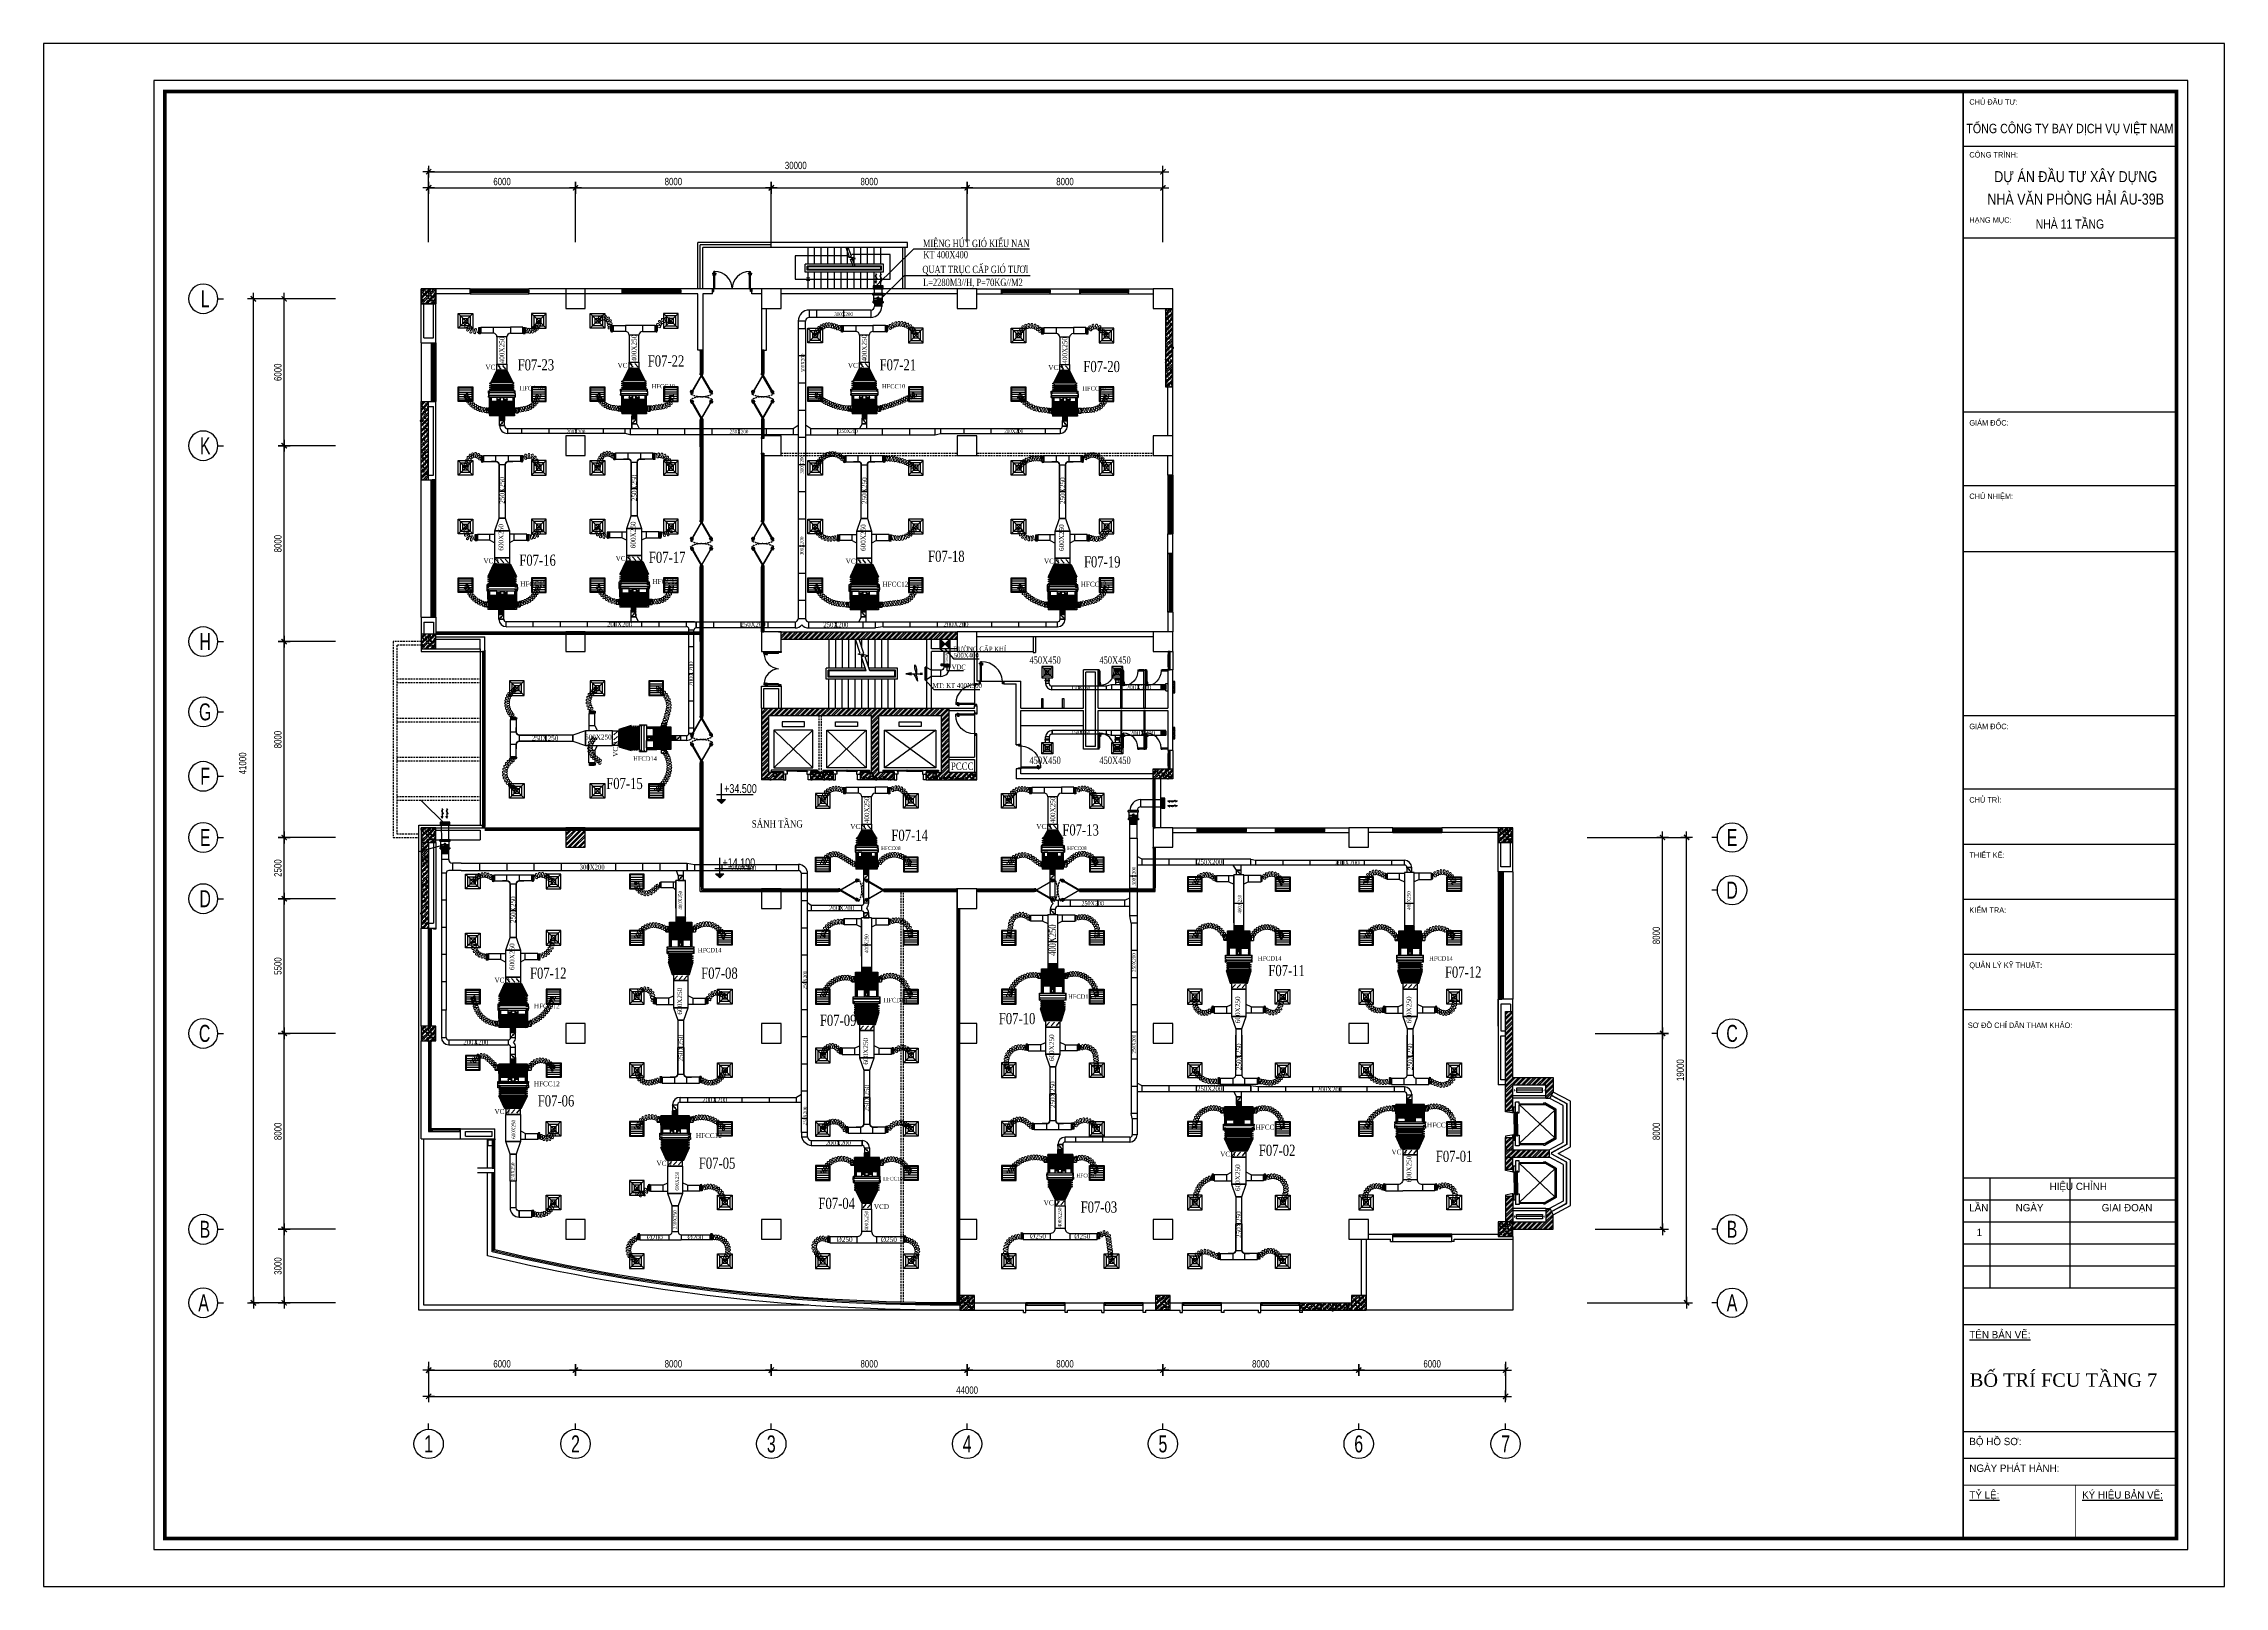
# Model space of a CAD drawing. Header units: metres. Extents: x 352651 to 1421851, y -87441 to -24441.
# Drawn here: x 887251 to 976351, y -87441 to -24441 of the extents above; entities that cross this region are included whole.
import ezdxf
from ezdxf.enums import TextEntityAlignment as Align

# ---------------------------------------------------------------- set-up
doc = ezdxf.new("R2010")
doc.units = ezdxf.units.M
doc.header["$LTSCALE"] = 300
doc.header["$MEASUREMENT"] = 0
doc.header["$PDMODE"] = 2
doc.linetypes.add('DASHED2', pattern=[0.375, 0.25, -0.125])
doc.layers.get('0').update_dxf_attribs({"linetype": 'CONTINUOUS'})
doc.layers.get('Defpoints').update_dxf_attribs({"linetype": 'CONTINUOUS'})
for name, color, linetype in [('0-TEXT', 7, 'CONTINUOUS'), ('0-THAY', 7, 'CONTINUOUS'), ('100', 2, 'CONTINUOUS'), ('bat noi mem', 4, 'CONTINUOUS'), ('CUA', 8, 'CONTINUOUS'), ('CUAGIO', 2, 'CONTINUOUS'), ('dien', 2, 'CONTINUOUS'), ('DIM', 1, 'CONTINUOUS'), ('HATCH', 145, 'CONTINUOUS'), ('KHUAT', 8, 'DASHED2'), ('KT', 1, 'CONTINUOUS'), ('NOITHAT', 145, 'CONTINUOUS'), ('TEXT', 4, 'CONTINUOUS'), ('THAY', 9, 'CONTINUOUS'), ('thiet bi', 11, 'CONTINUOUS'), ('TUONG', 7, 'CONTINUOUS'), ('vach', 6, 'CONTINUOUS')]:
    doc.layers.add(name, color=color, linetype=linetype)
doc.layers.add('noi mem', color=5, linetype='BATTING', lineweight=0)
doc.styles.add('20', font='vntimeh.shx', dxfattribs={"width": 0.75, "bigfont": 'vns.shx'})
doc.styles.add('ANO', font='VnAvantH.TTF')
doc.styles.add('chu thich', font='vntimeh.shx', dxfattribs={"width": 0.8})
doc.styles.add('CHUKICHTHUOC', font='vnshx.shx', dxfattribs={"width": 0.8, "height": 300, "bigfont": '@extfont2.shx'})
doc.styles.add('CHUTENTRUC', font='VnAvantH.TTF', dxfattribs={"width": 0.8})
doc.styles.add('PHU', font='vntimeh.shx', dxfattribs={"width": 0.8})
doc.styles.add('ROMANS', font='romans.shx', dxfattribs={"width": 0.75, "bigfont": 'romancvn.shx'})
doc.styles.add('VnAvntH', font='VnAvantH.TTF', dxfattribs={"width": 0.85})
doc.styles.add('VNCC-RMD', font='vntimeh.shx', dxfattribs={"width": 0.75, "height": 300, "bigfont": 'vns.shx'})
doc.linetypes.add('BATTING', pattern='A,0.0001,-0.1,[134,ltypeshp.shx,S=0.1,R=0,X=-0.1,Y=0],-0.2,[134,ltypeshp.shx,S=0.1,R=180,X=0.1,Y=0],-0.1', length=0.4001)
doc.dimstyles.new('150', dxfattribs={"dimscale": 150, "dimtxt": 2, "dimasz": 0.1, "dimexe": 1, "dimexo": 0, "dimgap": 0.7, "dimtad": 1, "dimdec": 0, "dimzin": 0, "dimdsep": 46, "dimtxsty": 'CHUKICHTHUOC', "dimblk": 'ARR', "dimcen": 0, "dimdle": 1, "dimclrd": 3, "dimclre": 3, "dimclrt": 3, "dimadec": 0, "dimazin": 0, "dimtfac": 1, "dimtdec": 0, "dimtix": 1, "dimtmove": 2, "dimatfit": 3, "dimldrblk": 'ARR', "dimfxl": 1, "dimtolj": 1, "dimtzin": 0, "dimarcsym": 0})
pattern_1 = [(45, (444749.62, -347750.56), (-106.066017, 106.066017), []), (45, (444820.33, -347750.56), (-106.066017, 106.066017), [])]
pattern_2 = [(50, (444749.62, -347750.56), (215.178055, -18.82564), [22.5, -247.5]), (355, (444749.62, -347750.56), (-41.6254, 225.65764), [18, -198]), (100.4514, (444767.56, -347752.12), (173.552815, 206.83186), [19.12206, -210.34263]), (46.1842, (444749.62, -347690.56), (320.17231, -49.6557), [33.75, -371.25]), (96.6356, (444776.3, -347694.7), (280.39881, 292.23536), [28.68309, -315.5139]), (351.1842, (444749.62, -347690.56), (280.39858, 292.23558), [27, -297]), (21, (444779.62, -347705.56), (179.072116, -120.785667), [22.5, -247.5]), (326, (444779.62, -347705.56), (72.9946, 217.54501), [18, -198]), (71.4514, (444794.55, -347715.62), (252.06679, 96.75915), [19.12206, -210.34263]), (37.5, (444749.624, -347750.555), (3.647957, 99.868156), [0, -195.6, 0, -201, 0, -198.75]), (7.5, (444749.62, -347750.56), (78.920861, 118.323514), [0, -114.6, 0, -191.1, 0, -75.75]), (327.5, (444682.724, -347750.555), (160.146731, -6.766462), [0, -75, 0, -234, 0, -310.5]), (317.5, (444652.72, -347750.56), (174.95585, 30.031495), [0, -97.5, 0, -155.4, 0, -220.5])]
pattern_3 = [(45, (444749.62, -347750.56), (-106.066017, 106.066017), []), (45, (444820.33, -347750.56), (-106.066017, 106.066017), [])]
pattern_4 = [(50, (161341.95, -347750.56), (215.178055, -18.82564), [22.5, -247.5]), (355, (161341.95, -347750.56), (-41.6254, 225.65764), [18, -198]), (100.4514, (161359.88, -347752.12), (173.552815, 206.831863), [19.122057, -210.342634]), (46.1842, (161341.95, -347690.56), (320.172315, -49.655704), [33.75, -371.25]), (96.6356, (161368.63, -347694.7), (280.39881, 292.23536), [28.68309, -315.5139]), (351.1842, (161341.95, -347690.56), (280.39858, 292.23558), [27, -297]), (21, (161371.95, -347705.56), (179.072116, -120.785667), [22.5, -247.5]), (326, (161371.95, -347705.56), (72.9946, 217.545014), [18, -198]), (71.4514, (161386.87, -347715.62), (252.06679, 96.75915), [19.122057, -210.342634]), (37.5, (161341.95, -347750.555), (3.6479566, 99.868156), [0, -195.6, 0, -201, 0, -198.75]), (7.5, (161341.95, -347750.56), (78.920861, 118.323514), [0, -114.6, 0, -191.1, 0, -75.75]), (327.5, (161275.05, -347750.555), (160.146731, -6.7664615), [0, -75, 0, -234, 0, -310.5]), (317.5, (161245.05, -347750.56), (174.95585, 30.031495), [0, -97.5, 0, -155.4, 0, -220.5])]
pattern_5 = [(45, (161341.95, -347750.56), (-106.066017, 106.066017), []), (45, (161412.66, -347750.56), (-106.066017, 106.066017), [])]
pattern_6 = [(0, (459595.674, -331490.506), (6.25, 12.5), [0, -12.5])]
pattern_7 = [(0, (444795.674, -331479.181), (6.25, 12.5), [0, -12.5])]
pattern_8 = [(0, (450195.674, -331379.217), (6.25, 12.5), [0, -12.5])]
pattern_9 = [(0, (467695.674, -331490.506), (6.25, 12.5), [0, -12.5])]
pattern_10 = [(45, (85841.88, -88621.382), (-17.6776695, 17.6776695), [])]
pattern_11 = [(90, (968704.174, -608471.175), (12.5, 6.25), [0, -12.5])]
pattern_12 = [(180, (1498750.941, -4848.227), (-6.25, 12.5), [0, -12.5])]
pattern_13 = [(180, (1491750.941, -4848.227), (-6.25, 12.5), [0, -12.5])]
pattern_14 = [(180, (1484150.98, -6395.554), (-6.25, 12.5), [0, -12.5])]
pattern_15 = [(180, (1476550.941, -6539.426), (-6.25, 12.5), [0, -12.5])]
pattern_16 = [(180, (1468950.941, -4495.647), (-6.25, 12.5), [0, -12.5])]
pattern_17 = [(0, (90828.699, -113850.794), (6.25, 12.5), [0, -12.5])]
pattern_18 = [(0, (98428.832, -113850.794), (6.25, 12.5), [0, -12.5])]
pattern_19 = [(0, (451865.555, 215751.666), (6.25, -12.5), [0, -12.5])]
pattern_20 = [(0, (474896.002, 216126.754), (6.25, -12.5), [0, -12.5])]
pattern_21 = [(0, (481895.674, 216212.527), (6.25, -12.5), [0, -12.5])]
pattern_22 = [(0, (445245.589, 217866.524), (6.25, -12.5), [0, -12.5])]
pattern_23 = [(0, (445245.589, -348603.133), (6.25, 12.5), [0, -12.5])]
pattern_24 = [(45, (264200, 0.0002), (-26.5165043, 26.5165043), []), (135, (264200, 0.0002), (-26.5165043, -26.5165043), [])]

# ---------------------------------------------------------------- blocks, each defined once
blk = doc.blocks.new('ARR')
at = {"color": 1}
for p, q in [((-16, 0), (16, 0)), ((0, -16), (0, 16))]:
    blk.add_line(p, q, dxfattribs=at)
at = {"color": 3, "const_width": 3.6}
blk.add_lwpolyline([(-7.1, -7.1), (7.1, 7.1)], dxfattribs=at)
blk = doc.blocks.new('*D238')
at = {"layer": 'Defpoints', "color": 0, "transparency": 16777216}
for p in [(897079, -72860), (899180, -72860), (899180, -75860)]:
    blk.add_point(p, dxfattribs=at)
at = {"layer": 'DIM', "color": 3, "lineweight": -2, "transparency": 16777216}
for p, q in [((899180, -72860), (896929, -72860)), ((897079, -75845), (897079, -72875)), ((899180, -75860), (896929, -75860))]:
    blk.add_line(p, q, dxfattribs=at)
at = {"layer": 'DIM', "color": 3, "lineweight": -2, "transparency": 16777216, "xscale": 15, "yscale": 15, "zscale": 15}
for p, rotation in [((897079, -72860), 90), ((897079, -75860), 270)]:
    blk.add_blockref('ARR', p, dxfattribs=dict(at, rotation=rotation))
at = {"layer": 'DIM', "color": 3, "transparency": 16777216, "insert": (896824, -74360), "char_height": 300, "attachment_point": 5, "rotation": 90, "style": 'CHUKICHTHUOC'}
blk.add_mtext('\\A1;3000', dxfattribs=at)
blk = doc.blocks.new('*D239')
at = {"layer": 'Defpoints', "color": 0, "transparency": 16777216}
for p in [(897079, -64860), (899180, -64860), (899180, -72860)]:
    blk.add_point(p, dxfattribs=at)
at = {"layer": 'DIM', "color": 3, "lineweight": -2, "transparency": 16777216}
for p, q in [((899180, -64860), (896929, -64860)), ((897079, -72845), (897079, -64875)), ((899180, -72860), (896929, -72860))]:
    blk.add_line(p, q, dxfattribs=at)
at = {"layer": 'DIM', "color": 3, "lineweight": -2, "transparency": 16777216, "xscale": 15, "yscale": 15, "zscale": 15}
for p, rotation in [((897079, -64860), 90), ((897079, -72860), 270)]:
    blk.add_blockref('ARR', p, dxfattribs=dict(at, rotation=rotation))
at = {"layer": 'DIM', "color": 3, "transparency": 16777216, "insert": (896824, -68860), "char_height": 300, "attachment_point": 5, "rotation": 90, "style": 'CHUKICHTHUOC'}
blk.add_mtext('\\A1;8000', dxfattribs=at)
blk = doc.blocks.new('*D240')
at = {"layer": 'Defpoints', "color": 0, "transparency": 16777216}
for p in [(897079, -34860), (899180, -34860), (899180, -40860)]:
    blk.add_point(p, dxfattribs=at)
at = {"layer": 'DIM', "color": 3, "lineweight": -2, "transparency": 16777216}
for p, q in [((899180, -34860), (896929, -34860)), ((897079, -40845), (897079, -34875)), ((899180, -40860), (896929, -40860))]:
    blk.add_line(p, q, dxfattribs=at)
at = {"layer": 'DIM', "color": 3, "lineweight": -2, "transparency": 16777216, "xscale": 15, "yscale": 15, "zscale": 15}
for p, rotation in [((897079, -34860), 90), ((897079, -40860), 270)]:
    blk.add_blockref('ARR', p, dxfattribs=dict(at, rotation=rotation))
at = {"layer": 'DIM', "color": 3, "transparency": 16777216, "insert": (896824, -37860), "char_height": 300, "attachment_point": 5, "rotation": 90, "style": 'CHUKICHTHUOC'}
blk.add_mtext('\\A1;6000', dxfattribs=at)
blk = doc.blocks.new('*D241')
at = {"layer": 'Defpoints', "color": 0, "transparency": 16777216}
for p in [(895820, -34860), (899180, -34860), (899180, -75860)]:
    blk.add_point(p, dxfattribs=at)
at = {"layer": 'DIM', "color": 3, "lineweight": -2, "transparency": 16777216}
for p, q in [((899180, -34860), (895670, -34860)), ((895820, -75845), (895820, -34875)), ((899180, -75860), (895670, -75860))]:
    blk.add_line(p, q, dxfattribs=at)
at = {"layer": 'DIM', "color": 3, "lineweight": -2, "transparency": 16777216, "xscale": 15, "yscale": 15, "zscale": 15}
for p, rotation in [((895820, -34860), 90), ((895820, -75860), 270)]:
    blk.add_blockref('ARR', p, dxfattribs=dict(at, rotation=rotation))
at = {"layer": 'DIM', "color": 3, "transparency": 16777216, "insert": (895382, -53832), "char_height": 300, "attachment_point": 5, "rotation": 90, "style": 'CHUKICHTHUOC'}
blk.add_mtext('\\A1;41000', dxfattribs=at)
blk = doc.blocks.new('*D242')
at = {"layer": 'Defpoints', "color": 0, "transparency": 16777216}
for p in [(908982, -78749), (916982, -78609), (916982, -78749)]:
    blk.add_point(p, dxfattribs=at)
at = {"layer": 'DIM', "color": 3, "lineweight": -2, "transparency": 16777216}
for p, q in [((908982, -78749), (908982, -78459)), ((908997, -78609), (916967, -78609)), ((916982, -78749), (916982, -78459))]:
    blk.add_line(p, q, dxfattribs=at)
at = {"layer": 'DIM', "color": 3, "lineweight": -2, "transparency": 16777216, "xscale": 15, "yscale": 15, "zscale": 15, "rotation": 180}
blk.add_blockref('ARR', (908982, -78609), dxfattribs=at)
at = {"layer": 'DIM', "color": 3, "lineweight": -2, "transparency": 16777216, "xscale": 15, "yscale": 15, "zscale": 15}
blk.add_blockref('ARR', (916982, -78609), dxfattribs=at)
at = {"layer": 'DIM', "color": 3, "transparency": 16777216, "insert": (912982, -78354), "char_height": 300, "attachment_point": 5, "style": 'CHUKICHTHUOC'}
blk.add_mtext('\\A1;8000', dxfattribs=at)
blk = doc.blocks.new('*D243')
at = {"layer": 'Defpoints', "color": 0, "transparency": 16777216}
for p in [(916982, -78749), (924982, -78609), (924982, -78749)]:
    blk.add_point(p, dxfattribs=at)
at = {"layer": 'DIM', "color": 3, "lineweight": -2, "transparency": 16777216}
for p, q in [((916982, -78749), (916982, -78459)), ((916997, -78609), (924967, -78609)), ((924982, -78749), (924982, -78459))]:
    blk.add_line(p, q, dxfattribs=at)
at = {"layer": 'DIM', "color": 3, "lineweight": -2, "transparency": 16777216, "xscale": 15, "yscale": 15, "zscale": 15, "rotation": 180}
blk.add_blockref('ARR', (916982, -78609), dxfattribs=at)
at = {"layer": 'DIM', "color": 3, "lineweight": -2, "transparency": 16777216, "xscale": 15, "yscale": 15, "zscale": 15}
blk.add_blockref('ARR', (924982, -78609), dxfattribs=at)
at = {"layer": 'DIM', "color": 3, "transparency": 16777216, "insert": (920982, -78354), "char_height": 300, "attachment_point": 5, "style": 'CHUKICHTHUOC'}
blk.add_mtext('\\A1;8000', dxfattribs=at)
blk = doc.blocks.new('*D244')
at = {"layer": 'Defpoints', "color": 0, "transparency": 16777216}
for p in [(924982, -78749), (932982, -78609), (932982, -78749)]:
    blk.add_point(p, dxfattribs=at)
at = {"layer": 'DIM', "color": 3, "lineweight": -2, "transparency": 16777216}
for p, q in [((924982, -78749), (924982, -78459)), ((924997, -78609), (932967, -78609)), ((932982, -78749), (932982, -78459))]:
    blk.add_line(p, q, dxfattribs=at)
at = {"layer": 'DIM', "color": 3, "lineweight": -2, "transparency": 16777216, "xscale": 15, "yscale": 15, "zscale": 15, "rotation": 180}
blk.add_blockref('ARR', (924982, -78609), dxfattribs=at)
at = {"layer": 'DIM', "color": 3, "lineweight": -2, "transparency": 16777216, "xscale": 15, "yscale": 15, "zscale": 15}
blk.add_blockref('ARR', (932982, -78609), dxfattribs=at)
at = {"layer": 'DIM', "color": 3, "transparency": 16777216, "insert": (928982, -78354), "char_height": 300, "attachment_point": 5, "style": 'CHUKICHTHUOC'}
blk.add_mtext('\\A1;8000', dxfattribs=at)
blk = doc.blocks.new('*D245')
at = {"layer": 'Defpoints', "color": 0, "transparency": 16777216}
for p in [(932982, -78749), (940982, -78609), (940982, -78749)]:
    blk.add_point(p, dxfattribs=at)
at = {"layer": 'DIM', "color": 3, "lineweight": -2, "transparency": 16777216}
for p, q in [((932982, -78749), (932982, -78459)), ((932997, -78609), (940967, -78609)), ((940982, -78749), (940982, -78459))]:
    blk.add_line(p, q, dxfattribs=at)
at = {"layer": 'DIM', "color": 3, "lineweight": -2, "transparency": 16777216, "xscale": 15, "yscale": 15, "zscale": 15, "rotation": 180}
blk.add_blockref('ARR', (932982, -78609), dxfattribs=at)
at = {"layer": 'DIM', "color": 3, "lineweight": -2, "transparency": 16777216, "xscale": 15, "yscale": 15, "zscale": 15}
blk.add_blockref('ARR', (940982, -78609), dxfattribs=at)
at = {"layer": 'DIM', "color": 3, "transparency": 16777216, "insert": (936982, -78354), "char_height": 300, "attachment_point": 5, "style": 'CHUKICHTHUOC'}
blk.add_mtext('\\A1;8000', dxfattribs=at)
blk = doc.blocks.new('*D246')
at = {"layer": 'Defpoints', "color": 0, "transparency": 16777216}
for p in [(940982, -78749), (946982, -78609), (946982, -78749)]:
    blk.add_point(p, dxfattribs=at)
at = {"layer": 'DIM', "color": 3, "lineweight": -2, "transparency": 16777216}
for p, q in [((940982, -78749), (940982, -78459)), ((940997, -78609), (946967, -78609)), ((946982, -78749), (946982, -78459))]:
    blk.add_line(p, q, dxfattribs=at)
at = {"layer": 'DIM', "color": 3, "lineweight": -2, "transparency": 16777216, "xscale": 15, "yscale": 15, "zscale": 15, "rotation": 180}
blk.add_blockref('ARR', (940982, -78609), dxfattribs=at)
at = {"layer": 'DIM', "color": 3, "lineweight": -2, "transparency": 16777216, "xscale": 15, "yscale": 15, "zscale": 15}
blk.add_blockref('ARR', (946982, -78609), dxfattribs=at)
at = {"layer": 'DIM', "color": 3, "transparency": 16777216, "insert": (943982, -78354), "char_height": 300, "attachment_point": 5, "style": 'CHUKICHTHUOC'}
blk.add_mtext('\\A1;6000', dxfattribs=at)
blk = doc.blocks.new('*D247')
at = {"layer": 'Defpoints', "color": 0, "transparency": 16777216}
for p in [(902982, -78265), (946982, -78265), (946982, -79683)]:
    blk.add_point(p, dxfattribs=at)
at = {"layer": 'DIM', "color": 3, "lineweight": -2, "transparency": 16777216}
for p, q in [((902982, -78265), (902982, -79833)), ((946982, -78265), (946982, -79833)), ((902997, -79683), (946967, -79683))]:
    blk.add_line(p, q, dxfattribs=at)
at = {"layer": 'DIM', "color": 3, "lineweight": -2, "transparency": 16777216, "xscale": 15, "yscale": 15, "zscale": 15, "rotation": 180}
blk.add_blockref('ARR', (902982, -79683), dxfattribs=at)
at = {"layer": 'DIM', "color": 3, "lineweight": -2, "transparency": 16777216, "xscale": 15, "yscale": 15, "zscale": 15}
blk.add_blockref('ARR', (946982, -79683), dxfattribs=at)
at = {"layer": 'DIM', "color": 3, "transparency": 16777216, "insert": (924982, -79428), "char_height": 300, "attachment_point": 5, "style": 'CHUKICHTHUOC'}
blk.add_mtext('\\A1;44000', dxfattribs=at)
blk = doc.blocks.new('*D248')
at = {"layer": 'Defpoints', "color": 0, "transparency": 16777216}
for p in [(950639, -64860), (953397, -64860), (950639, -72860)]:
    blk.add_point(p, dxfattribs=at)
at = {"layer": 'DIM', "color": 3, "lineweight": -2, "transparency": 16777216}
for p, q in [((950639, -64860), (953547, -64860)), ((953397, -72845), (953397, -64875)), ((950639, -72860), (953547, -72860))]:
    blk.add_line(p, q, dxfattribs=at)
at = {"layer": 'DIM', "color": 3, "lineweight": -2, "transparency": 16777216, "xscale": 15, "yscale": 15, "zscale": 15}
for p, rotation in [((953397, -64860), 90), ((953397, -72860), 270)]:
    blk.add_blockref('ARR', p, dxfattribs=dict(at, rotation=rotation))
at = {"layer": 'DIM', "color": 3, "transparency": 16777216, "insert": (953142, -68860), "char_height": 300, "attachment_point": 5, "rotation": 90, "style": 'CHUKICHTHUOC'}
blk.add_mtext('\\A1;8000', dxfattribs=at)
blk = doc.blocks.new('*D249')
at = {"layer": 'Defpoints', "color": 0, "transparency": 16777216}
for p in [(950639, -56860), (953397, -56860), (950639, -64860)]:
    blk.add_point(p, dxfattribs=at)
at = {"layer": 'DIM', "color": 3, "lineweight": -2, "transparency": 16777216}
for p, q in [((950639, -56860), (953547, -56860)), ((953397, -64845), (953397, -56875)), ((950639, -64860), (953547, -64860))]:
    blk.add_line(p, q, dxfattribs=at)
at = {"layer": 'DIM', "color": 3, "lineweight": -2, "transparency": 16777216, "xscale": 15, "yscale": 15, "zscale": 15}
for p, rotation in [((953397, -56860), 90), ((953397, -64860), 270)]:
    blk.add_blockref('ARR', p, dxfattribs=dict(at, rotation=rotation))
at = {"layer": 'DIM', "color": 3, "transparency": 16777216, "insert": (953142, -60860), "char_height": 300, "attachment_point": 5, "rotation": 90, "style": 'CHUKICHTHUOC'}
blk.add_mtext('\\A1;8000', dxfattribs=at)
blk = doc.blocks.new('*D250')
at = {"layer": 'Defpoints', "color": 0, "transparency": 16777216}
for p in [(950311, -56860), (954378, -56860), (950311, -75860)]:
    blk.add_point(p, dxfattribs=at)
at = {"layer": 'DIM', "color": 3, "lineweight": -2, "transparency": 16777216}
for p, q in [((950311, -56860), (954528, -56860)), ((954378, -75845), (954378, -56875)), ((950311, -75860), (954528, -75860))]:
    blk.add_line(p, q, dxfattribs=at)
at = {"layer": 'DIM', "color": 3, "lineweight": -2, "transparency": 16777216, "xscale": 15, "yscale": 15, "zscale": 15}
for p, rotation in [((954378, -56860), 90), ((954378, -75860), 270)]:
    blk.add_blockref('ARR', p, dxfattribs=dict(at, rotation=rotation))
at = {"layer": 'DIM', "color": 3, "transparency": 16777216, "insert": (954123, -66360), "char_height": 300, "attachment_point": 5, "rotation": 90, "style": 'CHUKICHTHUOC'}
blk.add_mtext('\\A1;19000', dxfattribs=at)
blk = doc.blocks.new('*D251')
at = {"layer": 'Defpoints', "color": 0, "transparency": 16777216}
for p in [(902982, -78749), (908982, -78609), (908982, -78749)]:
    blk.add_point(p, dxfattribs=at)
at = {"layer": 'DIM', "color": 3, "lineweight": -2, "transparency": 16777216}
for p, q in [((902982, -78749), (902982, -78459)), ((902997, -78609), (908967, -78609)), ((908982, -78749), (908982, -78459))]:
    blk.add_line(p, q, dxfattribs=at)
at = {"layer": 'DIM', "color": 3, "lineweight": -2, "transparency": 16777216, "xscale": 15, "yscale": 15, "zscale": 15, "rotation": 180}
blk.add_blockref('ARR', (902982, -78609), dxfattribs=at)
at = {"layer": 'DIM', "color": 3, "lineweight": -2, "transparency": 16777216, "xscale": 15, "yscale": 15, "zscale": 15}
blk.add_blockref('ARR', (908982, -78609), dxfattribs=at)
at = {"layer": 'DIM', "color": 3, "transparency": 16777216, "insert": (905982, -78354), "char_height": 300, "attachment_point": 5, "style": 'CHUKICHTHUOC'}
blk.add_mtext('\\A1;6000', dxfattribs=at)
blk = doc.blocks.new('*D252')
at = {"layer": 'Defpoints', "color": 0, "transparency": 16777216}
for p in [(897079, -40860), (899180, -40860), (899180, -48860)]:
    blk.add_point(p, dxfattribs=at)
at = {"layer": 'DIM', "color": 3, "lineweight": -2, "transparency": 16777216}
for p, q in [((899180, -40860), (896929, -40860)), ((897079, -48845), (897079, -40875)), ((899180, -48860), (896929, -48860))]:
    blk.add_line(p, q, dxfattribs=at)
at = {"layer": 'DIM', "color": 3, "lineweight": -2, "transparency": 16777216, "xscale": 15, "yscale": 15, "zscale": 15}
for p, rotation in [((897079, -40860), 90), ((897079, -48860), 270)]:
    blk.add_blockref('ARR', p, dxfattribs=dict(at, rotation=rotation))
at = {"layer": 'DIM', "color": 3, "transparency": 16777216, "insert": (896824, -44860), "char_height": 300, "attachment_point": 5, "rotation": 90, "style": 'CHUKICHTHUOC'}
blk.add_mtext('\\A1;8000', dxfattribs=at)
blk = doc.blocks.new('*D253')
at = {"layer": 'Defpoints', "color": 0, "transparency": 16777216}
for p in [(897079, -48860), (898930, -48860), (899180, -56860)]:
    blk.add_point(p, dxfattribs=at)
at = {"layer": 'DIM', "color": 3, "lineweight": -2, "transparency": 16777216}
for p, q in [((898930, -48860), (896929, -48860)), ((897079, -56845), (897079, -48875)), ((899180, -56860), (896929, -56860))]:
    blk.add_line(p, q, dxfattribs=at)
at = {"layer": 'DIM', "color": 3, "lineweight": -2, "transparency": 16777216, "xscale": 15, "yscale": 15, "zscale": 15}
for p, rotation in [((897079, -48860), 90), ((897079, -56860), 270)]:
    blk.add_blockref('ARR', p, dxfattribs=dict(at, rotation=rotation))
at = {"layer": 'DIM', "color": 3, "transparency": 16777216, "insert": (896824, -52860), "char_height": 300, "attachment_point": 5, "rotation": 90, "style": 'CHUKICHTHUOC'}
blk.add_mtext('\\A1;8000', dxfattribs=at)
blk = doc.blocks.new('*D254')
at = {"layer": 'Defpoints', "color": 0, "transparency": 16777216}
for p in [(897079, -59360), (899180, -59360), (899180, -64860)]:
    blk.add_point(p, dxfattribs=at)
at = {"layer": 'DIM', "color": 3, "lineweight": -2, "transparency": 16777216}
for p, q in [((899180, -59360), (896929, -59360)), ((897079, -64845), (897079, -59375)), ((899180, -64860), (896929, -64860))]:
    blk.add_line(p, q, dxfattribs=at)
at = {"layer": 'DIM', "color": 3, "lineweight": -2, "transparency": 16777216, "xscale": 15, "yscale": 15, "zscale": 15}
for p, rotation in [((897079, -59360), 90), ((897079, -64860), 270)]:
    blk.add_blockref('ARR', p, dxfattribs=dict(at, rotation=rotation))
at = {"layer": 'DIM', "color": 3, "transparency": 16777216, "insert": (896824, -62110), "char_height": 300, "attachment_point": 5, "rotation": 90, "style": 'CHUKICHTHUOC'}
blk.add_mtext('\\A1;5500', dxfattribs=at)
blk = doc.blocks.new('*D255')
at = {"layer": 'Defpoints', "color": 0, "transparency": 16777216}
for p in [(897079, -56860), (899180, -56860), (899180, -59360)]:
    blk.add_point(p, dxfattribs=at)
at = {"layer": 'DIM', "color": 3, "lineweight": -2, "transparency": 16777216}
for p, q in [((899180, -56860), (896929, -56860)), ((897079, -59345), (897079, -56875)), ((899180, -59360), (896929, -59360))]:
    blk.add_line(p, q, dxfattribs=at)
at = {"layer": 'DIM', "color": 3, "lineweight": -2, "transparency": 16777216, "xscale": 15, "yscale": 15, "zscale": 15}
for p, rotation in [((897079, -56860), 90), ((897079, -59360), 270)]:
    blk.add_blockref('ARR', p, dxfattribs=dict(at, rotation=rotation))
at = {"layer": 'DIM', "color": 3, "transparency": 16777216, "insert": (896824, -58110), "char_height": 300, "attachment_point": 5, "rotation": 90, "style": 'CHUKICHTHUOC'}
blk.add_mtext('\\A1;2500', dxfattribs=at)
blk = doc.blocks.new('COTSAN')
for p, q in [((-1.34, 2.54), (8.9, 2.54)), ((0, 1.04), (0, 5.58))]:
    blk.add_line(p, q)
blk.add_lwpolyline([(-1.2, 1.11), (1.2, 1.11), (0, 0)], close=True)
blk.add_solid([(-1.2, 1.11), (1.2, 1.11), (0, 0)])
at = {"style": 'ANO', "width": 0.75}
blk.add_attdef('+0.000', (0.77, 2.94), '', height=2.5, dxfattribs=at)
blk = doc.blocks.new('c1800')
at = {"layer": 'CUA', "ltscale": 0.2}
for p, q in [((47, 635), (-2, 635)), ((50, 0), (0, -100)), ((50, -100), (0, 0)), ((16, 619), (16, 570)), ((16, 570), (28, 570)), ((22, 661), (22, 607)), ((28, 619), (28, 570)), ((50, 0), (50, 710)), ((90, 710), (50, 710)), ((50, -100), (50, 0)), ((90, 0), (50, 0)), ((90, 0), (90, 710)), ((93, 635), (142, 635)), ((112, 619), (112, 570)), ((124, 570), (112, 570)), ((118, 661), (118, 607)), ((124, 619), (124, 570)), ((1507, 635), (1458, 635)), ((1476, 619), (1476, 570)), ((1476, 570), (1488, 570)), ((1482, 661), (1482, 607)), ((1488, 619), (1488, 570)), ((1510, 0), (1510, 710)), ((1510, 710), (1550, 710)), ((1510, 0), (1550, 0)), ((1550, 0), (1550, 710)), ((1550, -100), (1550, 0)), ((1550, -100), (1600, 0)), ((1550, 0), (1600, -100)), ((1553, 635), (1602, 635)), ((1572, 619), (1572, 570)), ((1584, 570), (1572, 570)), ((1578, 661), (1578, 607)), ((1584, 619), (1584, 570)), ((50, -100), (50, -100)), ((1550, -100), (1550, -100))]:
    blk.add_line(p, q, dxfattribs=at)
for points in [[(50, 0), (0, 0), (0, -100), (50, -100)], [(1550, 0), (1600, 0), (1600, -100), (1550, -100)]]:
    blk.add_lwpolyline(points, close=True, dxfattribs=at)
for centre in [(22, 635), (118, 635), (1482, 635), (1578, 635)]:
    blk.add_circle(centre, 17.3, dxfattribs=at)
for centre, start, end in [((90, 0), 0, 90), ((1510, 0), 90, 180)]:
    blk.add_arc(centre, 710, start, end, dxfattribs=at)
blk = doc.blocks.new('*D256')
at = {"layer": 'Defpoints', "color": 0, "transparency": 16777216}
for p in [(908982, -30329), (902982, -32544), (908982, -32544)]:
    blk.add_point(p, dxfattribs=at)
at = {"layer": 'DIM', "color": 3, "lineweight": -2, "transparency": 16777216}
for p, q in [((902982, -32544), (902982, -30179)), ((908982, -32544), (908982, -30179)), ((902997, -30329), (908967, -30329))]:
    blk.add_line(p, q, dxfattribs=at)
at = {"layer": 'DIM', "color": 3, "lineweight": -2, "transparency": 16777216, "xscale": 15, "yscale": 15, "zscale": 15, "rotation": 180}
blk.add_blockref('ARR', (902982, -30329), dxfattribs=at)
at = {"layer": 'DIM', "color": 3, "lineweight": -2, "transparency": 16777216, "xscale": 15, "yscale": 15, "zscale": 15}
blk.add_blockref('ARR', (908982, -30329), dxfattribs=at)
at = {"layer": 'DIM', "color": 3, "transparency": 16777216, "insert": (905982, -30074), "char_height": 300, "attachment_point": 5, "style": 'CHUKICHTHUOC'}
blk.add_mtext('\\A1;6000', dxfattribs=at)
blk = doc.blocks.new('*D257')
at = {"layer": 'Defpoints', "color": 0, "transparency": 16777216}
for p in [(916982, -30329), (908982, -32544), (916982, -32544)]:
    blk.add_point(p, dxfattribs=at)
at = {"layer": 'DIM', "color": 3, "lineweight": -2, "transparency": 16777216}
for p, q in [((908982, -32544), (908982, -30179)), ((916982, -32544), (916982, -30179)), ((908997, -30329), (916967, -30329))]:
    blk.add_line(p, q, dxfattribs=at)
at = {"layer": 'DIM', "color": 3, "lineweight": -2, "transparency": 16777216, "xscale": 15, "yscale": 15, "zscale": 15, "rotation": 180}
blk.add_blockref('ARR', (908982, -30329), dxfattribs=at)
at = {"layer": 'DIM', "color": 3, "lineweight": -2, "transparency": 16777216, "xscale": 15, "yscale": 15, "zscale": 15}
blk.add_blockref('ARR', (916982, -30329), dxfattribs=at)
at = {"layer": 'DIM', "color": 3, "transparency": 16777216, "insert": (912982, -30074), "char_height": 300, "attachment_point": 5, "style": 'CHUKICHTHUOC'}
blk.add_mtext('\\A1;8000', dxfattribs=at)
blk = doc.blocks.new('*D258')
at = {"layer": 'Defpoints', "color": 0, "transparency": 16777216}
for p in [(924982, -30329), (916982, -32544), (924982, -32544)]:
    blk.add_point(p, dxfattribs=at)
at = {"layer": 'DIM', "color": 3, "lineweight": -2, "transparency": 16777216}
for p, q in [((916982, -32544), (916982, -30179)), ((924982, -32544), (924982, -30179)), ((916997, -30329), (924967, -30329))]:
    blk.add_line(p, q, dxfattribs=at)
at = {"layer": 'DIM', "color": 3, "lineweight": -2, "transparency": 16777216, "xscale": 15, "yscale": 15, "zscale": 15, "rotation": 180}
blk.add_blockref('ARR', (916982, -30329), dxfattribs=at)
at = {"layer": 'DIM', "color": 3, "lineweight": -2, "transparency": 16777216, "xscale": 15, "yscale": 15, "zscale": 15}
blk.add_blockref('ARR', (924982, -30329), dxfattribs=at)
at = {"layer": 'DIM', "color": 3, "transparency": 16777216, "insert": (920982, -30074), "char_height": 300, "attachment_point": 5, "style": 'CHUKICHTHUOC'}
blk.add_mtext('\\A1;8000', dxfattribs=at)
blk = doc.blocks.new('*D259')
at = {"layer": 'Defpoints', "color": 0, "transparency": 16777216}
for p in [(932982, -30329), (924982, -32544), (932982, -32544)]:
    blk.add_point(p, dxfattribs=at)
at = {"layer": 'DIM', "color": 3, "lineweight": -2, "transparency": 16777216}
for p, q in [((924982, -32544), (924982, -30179)), ((932982, -32544), (932982, -30179)), ((924997, -30329), (932967, -30329))]:
    blk.add_line(p, q, dxfattribs=at)
at = {"layer": 'DIM', "color": 3, "lineweight": -2, "transparency": 16777216, "xscale": 15, "yscale": 15, "zscale": 15, "rotation": 180}
blk.add_blockref('ARR', (924982, -30329), dxfattribs=at)
at = {"layer": 'DIM', "color": 3, "lineweight": -2, "transparency": 16777216, "xscale": 15, "yscale": 15, "zscale": 15}
blk.add_blockref('ARR', (932982, -30329), dxfattribs=at)
at = {"layer": 'DIM', "color": 3, "transparency": 16777216, "insert": (928982, -30074), "char_height": 300, "attachment_point": 5, "style": 'CHUKICHTHUOC'}
blk.add_mtext('\\A1;8000', dxfattribs=at)
blk = doc.blocks.new('*D260')
at = {"layer": 'Defpoints', "color": 0, "transparency": 16777216}
for p in [(932982, -29671), (902982, -32544), (932982, -32544)]:
    blk.add_point(p, dxfattribs=at)
at = {"layer": 'DIM', "color": 3, "lineweight": -2, "transparency": 16777216}
for p, q in [((902982, -32544), (902982, -29521)), ((902997, -29671), (932967, -29671)), ((932982, -32544), (932982, -29521))]:
    blk.add_line(p, q, dxfattribs=at)
at = {"layer": 'DIM', "color": 3, "lineweight": -2, "transparency": 16777216, "xscale": 15, "yscale": 15, "zscale": 15, "rotation": 180}
blk.add_blockref('ARR', (902982, -29671), dxfattribs=at)
at = {"layer": 'DIM', "color": 3, "lineweight": -2, "transparency": 16777216, "xscale": 15, "yscale": 15, "zscale": 15}
blk.add_blockref('ARR', (932982, -29671), dxfattribs=at)
at = {"layer": 'DIM', "color": 3, "transparency": 16777216, "insert": (917982, -29416), "char_height": 300, "attachment_point": 5, "style": 'CHUKICHTHUOC'}
blk.add_mtext('\\A1;30000', dxfattribs=at)
blk = doc.blocks.new('A$C1C310622')
at = {"layer": 'CUA', "ltscale": 0.2}
for p, q in [((-167.75, -342.85), (-168.25, -343.35)), ((-167.75, -343.35), (-168.25, -342.85)), ((-167.75, -342.85), (-168.25, -342.85)), ((-168.25, -343.35), (-168.25, -342.85)), ((-167.75, -343.35), (-168.25, -343.35)), ((-167.75, -342.85), (-167.75, -343.35)), ((-167.75, -342.85), (-167.75, -343.35)), ((-167.75, -342.85), (-167.75, -342.85)), ((-161.95, -343.35), (-161.95, -349.35)), ((-161.95, -343.35), (-161.75, -343.35)), ((-161.75, -342.85), (-161.75, -343.35)), ((-161.75, -342.85), (-161.75, -342.85)), ((-161.75, -342.85), (-161.25, -342.85)), ((-161.75, -342.85), (-161.75, -343.35)), ((-161.75, -343.35), (-161.25, -342.85)), ((-161.75, -342.85), (-161.25, -343.35)), ((-161.75, -343.35), (-161.75, -349.35)), ((-161.75, -343.35), (-161.25, -343.35)), ((-161.25, -343.35), (-161.25, -342.85)), ((-161.99, -348.6), (-162.48, -348.6)), ((-162.29, -348.44), (-162.29, -347.94)), ((-162.29, -347.94), (-162.17, -347.94)), ((-162.23, -348.86), (-162.23, -348.31)), ((-162.17, -348.44), (-162.17, -347.94)), ((-161.95, -349.35), (-161.75, -349.35)), ((-161.75, -348.6), (-161.26, -348.6)), ((-161.56, -348.44), (-161.56, -347.94)), ((-161.44, -347.94), (-161.56, -347.94)), ((-161.5, -348.86), (-161.5, -348.31)), ((-161.44, -348.44), (-161.44, -347.94))]:
    blk.add_line(p, q, dxfattribs=at)
for centre in [(-162.23, -348.6), (-161.5, -348.6)]:
    blk.add_circle(centre, 0.173, dxfattribs=at)
at = {"layer": 'CUA', "linetype": 'Continuous'}
blk.add_arc((-161.75, -343.35), 6, 180, 268.23678, dxfattribs=at)
blk = doc.blocks.new('c1000')
at = {"layer": 'CUA', "ltscale": 0.2}
for p, q in [((50, 100), (50, 900)), ((90, 900), (50, 900)), ((90, 100), (90, 900)), ((47, 825), (-2, 825)), ((50, 100), (0, 0)), ((50, 0), (0, 100)), ((16, 809), (16, 760)), ((16, 760), (28, 760)), ((22, 851), (22, 797)), ((28, 809), (28, 760)), ((50, 0), (50, 100)), ((90, 100), (50, 100)), ((50, 0), (50, 0)), ((93, 825), (142, 825)), ((112, 809), (112, 760)), ((124, 760), (112, 760)), ((118, 851), (118, 797)), ((124, 809), (124, 760)), ((950, 0), (950, 100)), ((950, 0), (1000, 100)), ((950, 100), (1000, 0)), ((950, 0), (950, 0))]:
    blk.add_line(p, q, dxfattribs=at)
for points in [[(50, 100), (0, 100), (0, 0), (50, 0)], [(950, 100), (1000, 100), (1000, 0), (950, 0)]]:
    blk.add_lwpolyline(points, close=True, dxfattribs=at)
for centre in [(22, 825), (118, 825)]:
    blk.add_circle(centre, 17.3, dxfattribs=at)
blk.add_arc((81, 28), 872, 4.75896, 89.39897, dxfattribs=at)
blk = doc.blocks.new('c900')
at = {"layer": 'CUA', "ltscale": 0.2}
for p, q in [((47, 785), (-2, 785)), ((50, 100), (0, 0)), ((50, 0), (0, 100)), ((16, 769), (16, 720)), ((16, 720), (28, 720)), ((22, 811), (22, 757)), ((28, 769), (28, 720)), ((50, 100), (50, 860)), ((90, 860), (50, 860)), ((50, 0), (50, 100)), ((90, 100), (50, 100)), ((50, 0), (50, 0)), ((90, 100), (90, 860)), ((93, 785), (142, 785)), ((112, 769), (112, 720)), ((124, 720), (112, 720)), ((118, 811), (118, 757)), ((124, 769), (124, 720)), ((850, 0), (850, 100)), ((850, 0), (900, 100)), ((850, 100), (900, 0)), ((850, 0), (850, 0))]:
    blk.add_line(p, q, dxfattribs=at)
for points in [[(50, 100), (0, 100), (0, 0), (50, 0)], [(850, 100), (900, 100), (900, 0), (850, 0)]]:
    blk.add_lwpolyline(points, close=True, dxfattribs=at)
for centre in [(22, 785), (118, 785)]:
    blk.add_circle(centre, 17.3, dxfattribs=at)
blk.add_arc((90, 100), 760, 0, 90, dxfattribs=at)
blk = doc.blocks.new('cot1')
at = {"layer": 'vach'}
blk.add_lwpolyline([(-400, -400), (400, -400), (400, 400), (-400, 400)], close=True, dxfattribs=at)
blk = doc.blocks.new('thang may')
at = {"layer": 'DIM'}
for p, q in [((1110, 5383), (40, 5383)), ((42, 4478), (81, 4478)), ((1230, 4813), (1620, 4588)), ((1235, 4822), (1625, 4597)), ((1631, 4569), (1631, 3431)), ((1641, 4569), (1641, 3431)), ((42, 3522), (81, 3522)), ((1230, 3187), (1620, 3412)), ((1235, 3178), (1625, 3403)), ((42, 2078), (81, 2078)), ((1230, 2413), (1620, 2188)), ((1235, 2422), (1625, 2197)), ((1631, 1031), (1631, 2169)), ((1641, 1031), (1641, 2169)), ((42, 1122), (81, 1122)), ((1230, 787), (1620, 1012)), ((1235, 778), (1625, 1003)), ((1110, 217), (40, 217))]:
    blk.add_line(p, q, dxfattribs=at)
at = {"layer": 'DIM', "const_width": 20}
for points in [[(-40, 5333), (-40, 5433)], [(40, 5383), (-40, 5383)], [(1110, 5383), (1190, 5383)], [(1190, 5333), (1190, 5433)], [(-40, 267), (-40, 167)], [(40, 217), (-40, 217)], [(1110, 217), (1190, 217)], [(1190, 267), (1190, 167)]]:
    blk.add_lwpolyline(points, dxfattribs=at)
at = {"layer": 'THAY'}
for p, q in [((-400, 4500), (-400, 4550)), ((-150, 4450), (-400, 4500)), ((1250, 5150), (-100, 5150)), ((1250, 5050), (-100, 5050)), ((-100, 4550), (-100, 4450)), ((-80, 4700), (-7, 4700)), ((-80, 4450), (-80, 4700)), ((-63, 4478), (-63, 4461)), ((-63, 4478), (-46, 4478)), ((-54, 4470), (-54, 4450)), ((-46, 4000), (-46, 4478)), ((-7, 4000), (-7, 4700)), ((3, 4000), (3, 4890)), ((149, 4890), (3, 4890)), ((42, 4000), (42, 4478)), ((98, 4478), (81, 4478)), ((81, 4000), (81, 4478)), ((89, 4470), (89, 4450)), ((98, 4478), (98, 4461)), ((149, 4830), (149, 4890)), ((149, 4830), (1155, 4830)), ((149, 4450), (149, 4800)), ((149, 4800), (1609, 3431)), ((149, 4800), (1208, 4800)), ((1609, 4569), (149, 3200)), ((1155, 4860), (1155, 4830)), ((1155, 4860), (1212, 4860)), ((1609, 4569), (1208, 4800)), ((1663, 4600), (1212, 4860)), ((1219, 4794), (1246, 4841)), ((1950, 4750), (1408, 5040)), ((1609, 4569), (1636, 4616)), ((1609, 3431), (1609, 4569)), ((1609, 4569), (1663, 4569)), ((1663, 3400), (1663, 4600)), ((1950, 3250), (1950, 4750)), ((-100, 4450), (-150, 4450)), ((-54, 4450), (-80, 4450)), ((-80, 3575), (-80, 3325)), ((-54, 3575), (-80, 3575)), ((-63, 3547), (-63, 3564)), ((-54, 3555), (-54, 3575)), ((-46, 3998), (-46, 4000)), ((-34, 3998), (-46, 3998)), ((-30, 3988), (-46, 3988)), ((-46, 3988), (-46, 3547)), ((-33, 4000), (-34, 3998)), ((-24, 4012), (-33, 4000)), ((-21, 4000), (-30, 3988)), ((-8, 4012), (-24, 4012)), ((-20, 4002), (-21, 4000)), ((-8, 4002), (-20, 4002)), ((-8, 4025), (-8, 4012)), ((-8, 4000), (-8, 4002)), ((-8, 3975), (-8, 4000)), ((-8, 4000), (-7, 4000)), ((-7, 3325), (-7, 4000)), ((3, 3110), (3, 4000)), ((42, 3998), (42, 4000)), ((43, 4000), (42, 4000)), ((42, 3988), (42, 3522)), ((43, 4025), (43, 4012)), ((43, 4012), (59, 4012)), ((43, 4002), (55, 4002)), ((43, 4000), (43, 4002)), ((43, 3975), (43, 4000)), ((55, 4002), (56, 4000)), ((56, 4000), (65, 3988)), ((59, 4012), (67, 4000)), ((65, 3988), (81, 3988)), ((67, 4000), (69, 3998)), ((69, 3998), (81, 3998)), ((81, 3998), (81, 4000)), ((81, 3988), (81, 3522)), ((89, 4450), (149, 4450)), ((-150, 3550), (-400, 3500)), ((-400, 3500), (-400, 3450)), ((-100, 3550), (-150, 3550)), ((-100, 3450), (-100, 3550)), ((-7, 3325), (-80, 3325)), ((-46, 3547), (-63, 3547)), ((149, 3110), (3, 3110)), ((98, 3522), (81, 3522)), ((89, 3530), (89, 3550)), ((89, 3550), (149, 3550)), ((98, 3522), (98, 3539)), ((149, 3550), (149, 3200)), ((149, 3200), (1208, 3200)), ((149, 3170), (1155, 3170)), ((149, 3170), (149, 3110)), ((1155, 3140), (1155, 3170)), ((1155, 3140), (1212, 3140)), ((1609, 3431), (1208, 3200)), ((1663, 3400), (1212, 3140)), ((1219, 3206), (1246, 3159)), ((1950, 3250), (1390, 2950)), ((1609, 3431), (1663, 3431)), ((1609, 3431), (1636, 3384)), ((-400, 2100), (-400, 2150)), ((-150, 2050), (-400, 2100)), ((-100, 2050), (-150, 2050)), ((-100, 2150), (-100, 2050)), ((-80, 2025), (-80, 2275)), ((-7, 2275), (-80, 2275)), ((-54, 2025), (-80, 2025)), ((-46, 2053), (-63, 2053)), ((-63, 2053), (-63, 2036)), ((-54, 2045), (-54, 2025)), ((-46, 1612), (-46, 2053)), ((-7, 2275), (-7, 1600)), ((3, 2490), (3, 1600)), ((149, 2490), (3, 2490)), ((42, 1612), (42, 2078)), ((81, 1612), (81, 2078)), ((98, 2078), (81, 2078)), ((89, 2070), (89, 2050)), ((89, 2050), (149, 2050)), ((98, 2078), (98, 2061)), ((149, 2430), (149, 2490)), ((149, 2430), (1155, 2430)), ((149, 2400), (1208, 2400)), ((1609, 1031), (149, 2400)), ((149, 2050), (149, 2400)), ((149, 800), (1609, 2169)), ((1155, 2460), (1155, 2430)), ((1155, 2460), (1212, 2460)), ((1609, 2169), (1208, 2400)), ((1663, 2200), (1212, 2460)), ((1219, 2394), (1246, 2441)), ((1950, 2350), (1390, 2650)), ((1609, 2169), (1636, 2216)), ((1609, 2169), (1609, 1031)), ((1609, 2169), (1663, 2169)), ((1663, 2200), (1663, 1000)), ((1950, 2350), (1950, 850)), ((-150, 1150), (-400, 1100)), ((-400, 1100), (-400, 1050)), ((-100, 1150), (-150, 1150)), ((-100, 1050), (-100, 1150)), ((-54, 1150), (-80, 1150)), ((-80, 1150), (-80, 900)), ((-80, 900), (-7, 900)), ((-63, 1122), (-63, 1139)), ((-63, 1122), (-46, 1122)), ((-54, 1130), (-54, 1150)), ((-30, 1612), (-46, 1612)), ((-34, 1602), (-46, 1602)), ((-46, 1602), (-46, 1600)), ((-46, 1600), (-46, 1122)), ((-33, 1600), (-34, 1602)), ((-24, 1588), (-33, 1600)), ((-21, 1600), (-30, 1612)), ((-8, 1588), (-24, 1588)), ((-20, 1598), (-21, 1600)), ((-8, 1598), (-20, 1598)), ((-8, 1625), (-8, 1600)), ((-8, 1600), (-8, 1598)), ((-8, 1600), (-7, 1600)), ((-8, 1575), (-8, 1588)), ((-7, 1600), (-7, 900)), ((3, 1600), (3, 710)), ((42, 1602), (42, 1600)), ((42, 1600), (42, 1122)), ((43, 1600), (42, 1600)), ((43, 1625), (43, 1600)), ((43, 1600), (43, 1598)), ((43, 1598), (55, 1598)), ((43, 1575), (43, 1588)), ((43, 1588), (59, 1588)), ((55, 1598), (56, 1600)), ((56, 1600), (65, 1612)), ((59, 1588), (67, 1600)), ((65, 1612), (81, 1612)), ((67, 1600), (69, 1602)), ((69, 1602), (81, 1602)), ((81, 1602), (81, 1600)), ((81, 1600), (81, 1122)), ((98, 1122), (81, 1122)), ((89, 1130), (89, 1150)), ((89, 1150), (149, 1150)), ((98, 1122), (98, 1139)), ((149, 1150), (149, 800)), ((1609, 1031), (1208, 800)), ((1663, 1000), (1212, 740)), ((1609, 1031), (1663, 1031)), ((1609, 1031), (1636, 984)), ((1250, 550), (-100, 550)), ((1250, 450), (-100, 450)), ((149, 710), (3, 710)), ((149, 800), (1208, 800)), ((149, 770), (149, 710)), ((149, 770), (1155, 770)), ((1155, 740), (1155, 770)), ((1155, 740), (1212, 740)), ((1219, 806), (1246, 759)), ((1950, 850), (1390, 550))]:
    blk.add_line(p, q, dxfattribs=at)
for points in [[(40, 5466), (40, 5300), (1110, 5300), (1110, 5466)], [(40, 134), (40, 300), (1110, 300), (1110, 134)]]:
    blk.add_lwpolyline(points, close=True, dxfattribs=at)
for points in [[(1477, 5168), (2095, 4837), (2095, 3163), (1459, 2822)], [(1481, 5177), (2105, 4843), (2105, 3157), (1464, 2813)], [(1550, 295), (2250, 670), (2250, 2530), (1746, 2800), (2250, 3070), (2250, 4930), (1550, 5305)], [(1477, 432), (2095, 763), (2095, 2437), (1459, 2778)], [(1481, 423), (2105, 757), (2105, 2443), (1464, 2787)]]:
    blk.add_lwpolyline(points, dxfattribs=at)
at = {"layer": 'vach'}
for p, q in [((-400, 4550), (-400, 5600)), ((-100, 4550), (-100, 5600)), ((-100, 5600), (1250, 5600)), ((1250, 5050), (1250, 5600)), ((-400, 4550), (-100, 4550)), ((1250, 5050), (1390, 5050)), ((1390, 5050), (1408, 5040)), ((1408, 5040), (1550, 5305)), ((-400, 3450), (-100, 3450)), ((-400, 2150), (-400, 3450)), ((-400, 2950), (1390, 2950)), ((-100, 3450), (-100, 2950)), ((1390, 2650), (1390, 2950)), ((-400, 2650), (1390, 2650)), ((-400, 2150), (-100, 2150)), ((-100, 2150), (-100, 2650)), ((-400, 1050), (-100, 1050)), ((-400, 1050), (-400, 0)), ((-100, 1050), (-100, 0)), ((-100, 0), (1250, 0)), ((1250, 550), (1250, 0)), ((1250, 550), (1390, 550)), ((1408, 560), (1550, 295))]:
    blk.add_line(p, q, dxfattribs=at)
for points in [[(-100, 5900), (1550, 5900), (1550, 5305)], [(-100, -300), (1550, -300), (1550, 295)]]:
    blk.add_lwpolyline(points, dxfattribs=at)
blk = doc.blocks.new('TENTRUC')
at = {"layer": '0-THAY'}
blk.add_line((0, -1.4), (0, -0.4), dxfattribs=at)
blk.add_circle((0, -4), 2.6, dxfattribs=at)
at = {"layer": '0-TEXT', "style": 'CHUTENTRUC', "width": 0.7}
blk.add_attdef('E5', text='', height=3, dxfattribs=at).set_placement((0, -4), align=Align.MIDDLE_CENTER)
blk = doc.blocks.new('SAD')
at = {"layer": 'CUAGIO', "color": 8}
for p, q in [((-300, -300), (300, 300)), ((300, -300), (-300, 300))]:
    blk.add_line(p, q, dxfattribs=at)
at = {"layer": 'CUAGIO'}
blk.add_lwpolyline([(300, -300), (300, 300), (-300, 300), (-300, -300)], close=True, dxfattribs=at)
at = {"layer": 'CUAGIO', "color": 8}
for points in [[(200, -200), (200, 200), (-200, 200), (-200, -200)], [(100, -100), (100, 100), (-100, 100), (-100, -100)]]:
    blk.add_lwpolyline(points, close=True, dxfattribs=at)
blk = doc.blocks.new('SAG')
at = {"layer": 'CUAGIO'}
for p, q in [((-300, 300), (-300, -300)), ((300, 300), (-300, 300)), ((300, -300), (300, 300)), ((-300, -300), (300, -300))]:
    blk.add_line(p, q, dxfattribs=at)
at = {"layer": 'CUAGIO', "color": 8}
for p, q in [((-270, 270), (-270, -270)), ((270, 270), (-270, 270)), ((-180, -270), (-180, 270)), ((-90, -270), (-90, 270)), ((0, -270), (0, 270)), ((90, -270), (90, 270)), ((180, -270), (180, 270)), ((270, -270), (270, 270)), ((-270, -270), (270, -270))]:
    blk.add_line(p, q, dxfattribs=at)
blk = doc.blocks.new('1-van gio D200')
at = {"layer": 'CUAGIO'}
h = blk.add_hatch(dxfattribs=at)
h.set_pattern_fill('ANSI31', color=256, scale=100, style=0)
edge = h.paths.add_edge_path()
edge.add_ellipse((486127, -58494), major_axis=(-38.1, 0), ratio=0.310482, start_angle=0, end_angle=360, ccw=False)
for p, q in [((486167, -58437), (486087, -58277)), ((486127, -58257), (486127, -58494))]:
    blk.add_line(p, q, dxfattribs=at)
at = {"layer": 'CUAGIO', "const_width": 3}
for points in [[(486127, -58457), (486177, -58457), (486177, -58257), (486077, -58257), (486077, -58457), (486127, -58457)], [(486167, -58437), (486087, -58277)], [(486127, -58257), (486127, -58494)]]:
    blk.add_lwpolyline(points, dxfattribs=at)
at = {"layer": 'CUAGIO'}
blk.add_lwpolyline([(486177, -58457), (486077, -58457), (486077, -58257), (486177, -58257)], close=True, dxfattribs=at)
at = {"layer": 'CUAGIO', "const_width": 5.35}
blk.add_lwpolyline([(486131, -58357, -1), (486123, -58357, -1)], format="xyb", close=True, dxfattribs=at)
at = {"layer": 'CUAGIO', "extrusion": (0, 0, -1)}
blk.add_ellipse((486127, -58494), major_axis=(-38.1, 0), ratio=0.310482, start_param=-1.570796, end_param=4.712389, dxfattribs=at)
blk = doc.blocks.new('bac noi mem')
at = {"layer": 'bat noi mem'}
for p, q in [((493887, -64673), (493867, -64693)), ((494067, -64693), (493867, -64693)), ((493867, -64693), (493887, -64713)), ((493887, -64713), (493867, -64733)), ((494067, -64733), (493867, -64733)), ((493867, -64733), (493887, -64753)), ((493887, -64753), (493867, -64773)), ((494067, -64773), (493867, -64773)), ((493867, -64773), (493887, -64793)), ((493887, -64793), (493867, -64813)), ((494067, -64813), (493867, -64813)), ((493867, -64813), (493887, -64833)), ((493887, -64833), (493867, -64853)), ((494067, -64853), (493867, -64853)), ((493867, -64853), (493887, -64873)), ((494047, -64673), (493887, -64673)), ((494047, -64713), (493887, -64713)), ((494047, -64753), (493887, -64753)), ((494047, -64793), (493887, -64793)), ((494047, -64833), (493887, -64833)), ((494047, -64873), (493887, -64873)), ((494047, -64673), (494067, -64693)), ((494067, -64693), (494047, -64713)), ((494047, -64713), (494067, -64733)), ((494067, -64733), (494047, -64753)), ((494047, -64753), (494067, -64773)), ((494067, -64773), (494047, -64793)), ((494047, -64793), (494067, -64813)), ((494067, -64813), (494047, -64833)), ((494047, -64833), (494067, -64853)), ((494067, -64853), (494047, -64873))]:
    blk.add_line(p, q, dxfattribs=at)
blk = doc.blocks.new('Quat thong gio 2')
at = {"layer": 'CUAGIO', "color": 2}
for p, q in [((604439, -54339), (604439, -54304)), ((604439, -54689), (604439, -54339)), ((604439, -54339), (604676, -54339)), ((604574, -54339), (604574, -54478)), ((604576, -54339), (604576, -54478)), ((604711, -54304), (604711, -54724)), ((604711, -54304), (604711, -54304)), ((604439, -54689), (604676, -54689)), ((604439, -54689), (604439, -54724)), ((604493, -54499), (604493, -54511)), ((604493, -54499), (604512, -54499)), ((604493, -54523), (604493, -54511)), ((604493, -54523), (604512, -54523)), ((604504, -54486), (604497, -54486)), ((604504, -54536), (604497, -54536)), ((604500, -54486), (604500, -54499)), ((604500, -54536), (604500, -54523)), ((604504, -54352), (604504, -54499)), ((604504, -54670), (604504, -54523)), ((604512, -54499), (604512, -54511)), ((604512, -54506), (604535, -54506)), ((604512, -54523), (604512, -54511)), ((604512, -54516), (604535, -54516)), ((604535, -54494), (604551, -54479)), ((604535, -54494), (604535, -54511)), ((604535, -54528), (604535, -54511)), ((604535, -54528), (604551, -54543)), ((604551, -54479), (604551, -54511)), ((604551, -54479), (604598, -54479)), ((604551, -54543), (604551, -54511)), ((604551, -54543), (604598, -54543)), ((604574, -54543), (604574, -54689)), ((604575, -54543), (604575, -54479)), ((604576, -54543), (604576, -54689)), ((604598, -54479), (604598, -54543)), ((604613, -54494), (604613, -54511)), ((604613, -54528), (604613, -54511)), ((604711, -54724), (604711, -54724))]:
    blk.add_line(p, q, dxfattribs=at)
at = {"layer": 'CUAGIO', "color": 2, "const_width": 1}
for points in [[(604439, -54304), (604439, -54339)], [(604439, -54724), (604439, -54689)]]:
    blk.add_lwpolyline(points, dxfattribs=at)
for points in [[(604711, -54304), (604711, -54304, -0.414214), (604676, -54339), (604439, -54339)], [(604711, -54724), (604711, -54724, 0.414214), (604676, -54689), (604439, -54689)]]:
    blk.add_lwpolyline(points, format="xyb", dxfattribs=at)
at = {"layer": 'CUAGIO', "color": 2}
for points in [[(604497, -54486, -0.067078), (604469, -54367, -0.673836), (604504, -54352)], [(604497, -54536, 0.067078), (604469, -54655, 0.673836), (604504, -54670)]]:
    blk.add_lwpolyline(points, format="xyb", dxfattribs=at)
for centre, radius, start, end in [((604676, -54304), 35, 270, 0), ((604575, -54478), 1.5, 213.55731, 326.44269), ((604575, -54544), 1.5, 33.55731, 146.44269), ((604598, -54494), 15, 0, 90), ((604598, -54528), 15, 270, 0), ((604676, -54724), 35, 0, 90)]:
    blk.add_arc(centre, radius, start, end, dxfattribs=at)
blk = doc.blocks.new('tang ap cau thang')
at = {"layer": 'CUAGIO', "linetype": 'ByBlock', "ltscale": 1.5}
h = blk.add_hatch(dxfattribs=at)
h.set_pattern_fill('ANSI31', color=256, scale=200, style=0)
h.set_pattern_definition([(45, (0, 49505.64), (-17.6776695, 17.6776695), [])])
h.paths.add_polyline_path([(839476, 669), (839276, 469), (839476, 269)])
h.paths.add_polyline_path([(839076, 669), (839076, 269), (839276, 469)])
at = {"layer": 'CUAGIO'}
blk.add_hatch(color=1, dxfattribs=at).paths.add_polyline_path([(837685, -744), (837905, -703), (837905, -744), (837905, -785)])
at = {"layer": 'CUAGIO', "linetype": 'ByBlock', "ltscale": 1.5}
for p, q in [((839476, 669), (839076, 269)), ((839076, 669), (839476, 269))]:
    blk.add_line(p, q, dxfattribs=at)
at = {"layer": 'CUAGIO', "ltscale": 1.5}
for p, q in [((839076, 269), (839226, 169)), ((839226, 169), (839226, -475)), ((839226, 169), (839476, 169)), ((839476, 269), (839476, -475))]:
    blk.add_line(p, q, dxfattribs=at)
at = {"layer": 'CUAGIO', "color": 1}
for p, q in [((837905, -703), (837685, -744)), ((837685, -744), (837905, -785)), ((837905, -744), (838364, -744)), ((838261, -721), (838364, -721)), ((838261, -767), (838364, -767)), ((838503, -1000), (838503, -477)), ((839101, -382), (839500, -382)), ((839122, -426), (839122, -339)), ((839122, -339), (839210, -339)), ((839210, -426), (839122, -426)), ((839210, -339), (839210, -426)), ((839243, -352), (839457, -352)), ((839243, -382), (839243, -352)), ((839243, -382), (839243, -413)), ((839243, -413), (839457, -413)), ((839457, -382), (839457, -352)), ((839457, -382), (839457, -413))]:
    blk.add_line(p, q, dxfattribs=at)
at = {"layer": 'CUAGIO'}
for p, q in [((838474, -1000), (838474, -477)), ((838503, -477), (838474, -477)), ((838733, -600), (838503, -477)), ((838733, -850), (838503, -1000)), ((838733, -850), (838733, -600)), ((839101, -600), (838733, -600)), ((839101, -850), (838733, -850)), ((838503, -1000), (838474, -1000))]:
    blk.add_line(p, q, dxfattribs=at)
at = {"layer": 'CUAGIO', "ltscale": 1.5}
blk.add_lwpolyline([(839076, 669), (839476, 669), (839476, 269), (839076, 269)], close=True, dxfattribs=at)
at = {"layer": 'CUAGIO', "color": 1}
blk.add_lwpolyline([(837997, -744), (838055, -858), (838100, -943), (838132, -1001), (838152, -1034), (838164, -1043), (838166, -1031), (838162, -1000), (838152, -952), (838138, -889), (838121, -815), (838102, -735), (838084, -654), (838067, -575), (838054, -505), (838046, -447), (838044, -406), (838049, -386), (838059, -387), (838073, -406), (838088, -443), (838102, -497), (838113, -566), (838117, -649), (838113, -744)], dxfattribs=at)
at = {"layer": 'CUAGIO', "ltscale": 1.5}
blk.add_lwpolyline([(839101, -600), (839101, -850), (839101, -850, 0.414214), (839476, -475), (839476, -475), (839226, -475, -0.414214), (839101, -600)], format="xyb", close=True, dxfattribs=at)

msp = doc.modelspace()

# ---------------------------------------------------------------- hatches: boundary and pattern name
at = {"layer": 'CUAGIO'}
h = msp.add_hatch(dxfattribs=at)
h.set_pattern_fill('DOTS', color=256, scale=200, style=0)
h.set_pattern_definition([(0, (85841.88, -151813.828), (6.25, 12.5), [0, -12.5])])
h.paths.add_polyline_path([(906383.2, -38259.9), (905566.6, -38259.9), (905793.4, -37809.9), (906156.5, -37809.9)], flags=16)
h.paths.add_polyline_path([(906431.9, -38289.9), (905517.9, -38289.9), (905774.9, -37779.9), (906174.9, -37779.9)])
h = msp.add_hatch(dxfattribs=at)
h.set_pattern_fill('ANSI31', color=256, scale=200, style=0)
h.set_pattern_definition([(45, (85841.88, -151813.828), (-17.6776695, 17.6776695), [])])
h.paths.add_polyline_path([(906278.5, -38052), (905982.1, -38052), (905982.1, -38259.9), (906383.2, -38259.9)])
h.paths.add_polyline_path([(906156.5, -37809.9), (905982.1, -37809.9), (905982.1, -38052), (906278.5, -38052)])
h.paths.add_polyline_path([(905982.1, -37809.9), (905793.4, -37809.9), (905671.4, -38052), (905982.1, -38052)])
h.paths.add_polyline_path([(905982.1, -38052), (905671.4, -38052), (905566.6, -38259.9), (905982.1, -38259.9)])
h = msp.add_hatch(dxfattribs=at)
h.set_pattern_fill('DOTS', color=256, scale=200, style=0)
h.set_pattern_definition([(0, (85841.88, -151738.828), (6.25, 12.5), [0, -12.5])])
h.paths.add_polyline_path([(911783.2, -38184.9), (910966.6, -38184.9), (911193.4, -37734.9), (911556.5, -37734.9)], flags=16)
h.paths.add_polyline_path([(911831.9, -38214.9), (910917.9, -38214.9), (911174.9, -37704.9), (911574.9, -37704.9)])
h = msp.add_hatch(dxfattribs=at)
h.set_pattern_fill('ANSI31', color=256, scale=200, style=0)
h.set_pattern_definition([(45, (85841.88, -151738.828), (-17.6776695, 17.6776695), [])])
h.paths.add_polyline_path([(911678.5, -37977), (911382.1, -37977), (911382.1, -38184.9), (911783.2, -38184.9)])
h.paths.add_polyline_path([(911556.5, -37734.9), (911382.1, -37734.9), (911382.1, -37977), (911678.5, -37977)])
h.paths.add_polyline_path([(911382.1, -37734.9), (911193.4, -37734.9), (911071.4, -37977), (911382.1, -37977)])
h.paths.add_polyline_path([(911382.1, -37977), (911071.4, -37977), (910966.6, -38184.9), (911382.1, -38184.9)])
h = msp.add_hatch(dxfattribs=at)
h.set_pattern_fill('DOTS', color=256, scale=200, style=0)
h.set_pattern_definition([(0, (85841.88, -151738.956), (6.25, 12.5), [0, -12.5])])
h.paths.add_polyline_path([(920982.1, -37705), (920782.1, -37705), (920782.1, -37735), (920963.7, -37735), (921085.7, -37977.1), (921119.3, -37977.1)])
h.paths.add_polyline_path([(921119.3, -37977.1), (921085.7, -37977.1), (921190.4, -38185), (920782.1, -38185), (920782.1, -38215), (921239.1, -38215)])
h.paths.add_polyline_path([(920782.1, -38185), (920373.9, -38185), (920478.6, -37977.1), (920445, -37977.1), (920325.1, -38215), (920782.1, -38215)])
h.paths.add_polyline_path([(920600.6, -37735), (920782.1, -37735), (920782.1, -37705), (920582.1, -37705), (920445, -37977.1), (920478.6, -37977.1)])
h = msp.add_hatch(dxfattribs=at)
h.set_pattern_fill('ANSI31', color=256, scale=200, style=0)
h.set_pattern_definition([(45, (85841.88, -151738.956), (-17.6776695, 17.6776695), [])])
h.paths.add_polyline_path([(921085.7, -37977.1), (920782.1, -37977.1), (920782.1, -38185), (921190.4, -38185)])
h.paths.add_polyline_path([(920963.7, -37735), (920782.1, -37735), (920782.1, -37977.1), (921085.7, -37977.1)])
h.paths.add_polyline_path([(920782.1, -37735), (920600.6, -37735), (920478.6, -37977.1), (920782.1, -37977.1)])
h.paths.add_polyline_path([(920782.1, -37977.1), (920478.6, -37977.1), (920373.9, -38185), (920782.1, -38185)])
h = msp.add_hatch(dxfattribs=at)
h.set_pattern_fill('DOTS', color=256, scale=200, style=0)
h.set_pattern_definition([(0, (85841.88, -151738.828), (6.25, 12.5), [0, -12.5])])
h.paths.add_polyline_path([(929380.7, -38273.9), (928564.1, -38273.9), (928790.9, -37823.9), (929153.9, -37823.9)], flags=16)
h.paths.add_polyline_path([(929429.4, -38303.9), (928515.4, -38303.9), (928772.4, -37793.9), (929172.4, -37793.9)])
h = msp.add_hatch(dxfattribs=at)
h.set_pattern_fill('ANSI31', color=256, scale=200, style=0)
h.set_pattern_definition([(45, (85841.88, -151738.828), (-17.6776695, 17.6776695), [])])
h.paths.add_polyline_path([(929231.1, -37977), (929182.1, -37977), (929182.1, -38273.9), (929380.7, -38273.9)])
h.paths.add_polyline_path([(929182.1, -37977), (928713.7, -37977), (928582.1, -38238.1), (928582.1, -38273.9), (929182.1, -38273.9)])
h.paths.add_polyline_path([(929182.1, -37879.9), (929153.9, -37823.9), (928790.9, -37823.9), (928713.7, -37977), (929182.1, -37977)])
h.paths.add_polyline_path([(929182.1, -37879.9), (929182.1, -37977), (929231.1, -37977)])
h = msp.add_hatch(dxfattribs=at)
h.set_pattern_fill('DOTS', color=2, scale=200, style=0)
h.set_pattern_definition([(0, (332869.913, 17957.082), (6.25, 12.5), [0, -12.5])])
h.paths.add_polyline_path([(906438.9, -39585.4), (905525.3, -39585.4), (905525.3, -38875.4), (905475.3, -38875.4), (905475.3, -39585.4), (905475.3, -39635.4), (906488.9, -39635.4), (906488.9, -39585.4), (906488.9, -38875.4), (906438.9, -38875.4)])
at = {"layer": 'CUAGIO', "ltscale": 1.5}
h = msp.add_hatch(dxfattribs=at)
h.set_pattern_fill('ANSI37', color=9, scale=300, style=0)
h.set_pattern_definition([(45, (443696.513, -525.78), (-26.5165043, 26.5165043), []), (135, (443696.513, -525.78), (-26.5165043, -26.5165043), [])])
h.paths.add_polyline_path([(906438.9, -39585.4), (906438.9, -38875.4), (906419.8, -38875.4), (906419.8, -39050.4), (906189.6, -39050.4), (906189.6, -38967.5), (906069.9, -38967.5), (906069.9, -38983.1), (906059.4, -38983.1), (906059.4, -38998.9), (906049.5, -38998.9), (906049.5, -39023.9, -1), (906043, -39026), (905906.8, -39026, -1), (905900.4, -39023.9), (905900.4, -38998.9), (905890.5, -38998.9), (905890.5, -38983.1), (905879.9, -38983.1), (905879.9, -38967.5), (905774.7, -38967.5), (905774.7, -39050.4), (905544.5, -39050.4), (905544.5, -38875.4), (905525.3, -38875.4), (905525.3, -39585.4)])
at = {"layer": 'CUAGIO'}
h = msp.add_hatch(dxfattribs=at)
h.set_pattern_fill('DOTS', color=2, scale=200, style=0)
h.set_pattern_definition([(0, (338269.913, 18032.082), (6.25, 12.5), [0, -12.5])])
h.paths.add_polyline_path([(911838.9, -39510.4), (910925.3, -39510.4), (910925.3, -38800.4), (910875.3, -38800.4), (910875.3, -39510.4), (910875.3, -39560.4), (911888.9, -39560.4), (911888.9, -39510.4), (911888.9, -38800.4), (911838.9, -38800.4)])
at = {"layer": 'CUAGIO', "ltscale": 1.5}
h = msp.add_hatch(dxfattribs=at)
h.set_pattern_fill('ANSI37', color=9, scale=300, style=0)
h.set_pattern_definition([(45, (449096.513, -450.78), (-26.5165043, 26.5165043), []), (135, (449096.513, -450.78), (-26.5165043, -26.5165043), [])])
h.paths.add_polyline_path([(911838.9, -39510.4), (911838.9, -38800.4), (911819.8, -38800.4), (911819.8, -38975.4), (911589.6, -38975.4), (911589.6, -38892.5), (911469.9, -38892.5), (911469.9, -38908.1), (911459.4, -38908.1), (911459.4, -38923.9), (911449.5, -38923.9), (911449.5, -38948.9, -1), (911443, -38951), (911306.8, -38951, -1), (911300.4, -38948.9), (911300.4, -38923.9), (911290.5, -38923.9), (911290.5, -38908.1), (911279.9, -38908.1), (911279.9, -38892.5), (911174.7, -38892.5), (911174.7, -38975.4), (910944.5, -38975.4), (910944.5, -38800.4), (910925.3, -38800.4), (910925.3, -39510.4)])
at = {"layer": 'CUAGIO'}
h = msp.add_hatch(dxfattribs=at)
h.set_pattern_fill('DOTS', color=2, scale=200, style=0)
h.set_pattern_definition([(0, (347677.114, 18031.954), (6.25, 12.5), [0, -12.5])])
h.paths.add_polyline_path([(921246.1, -39510.5), (920332.5, -39510.5), (920332.5, -38800.5), (920282.5, -38800.5), (920282.5, -39510.5), (920282.5, -39560.5), (921296.1, -39560.5), (921296.1, -39510.5), (921296.1, -38800.5), (921246.1, -38800.5)])
at = {"layer": 'CUAGIO', "ltscale": 1.5}
h = msp.add_hatch(dxfattribs=at)
h.set_pattern_fill('ANSI37', color=9, scale=300, style=0)
h.set_pattern_definition([(45, (458503.714, -450.908), (-26.5165043, 26.5165043), []), (135, (458503.714, -450.908), (-26.5165043, -26.5165043), [])])
h.paths.add_polyline_path([(921246.1, -39510.5), (921246.1, -38800.5), (921227, -38800.5), (921227, -38975.5), (920996.8, -38975.5), (920996.8, -38892.6), (920877.1, -38892.6), (920877.1, -38908.2), (920866.6, -38908.2), (920866.6, -38924), (920856.7, -38924), (920856.7, -38949, -1), (920850.2, -38951.1), (920714, -38951.1, -1), (920707.6, -38949), (920707.6, -38924), (920697.7, -38924), (920697.7, -38908.2), (920687.1, -38908.2), (920687.1, -38892.6), (920581.9, -38892.6), (920581.9, -38975.5), (920351.7, -38975.5), (920351.7, -38800.5), (920332.5, -38800.5), (920332.5, -39510.5)])
at = {"layer": 'CUAGIO'}
h = msp.add_hatch(dxfattribs=at)
h.set_pattern_fill('DOTS', color=2, scale=200, style=0)
h.set_pattern_definition([(0, (355867.373, 17943.082), (6.25, 12.5), [0, -12.5])])
h.paths.add_polyline_path([(929436.4, -39599.4), (928522.8, -39599.4), (928522.8, -38889.4), (928472.8, -38889.4), (928472.8, -39599.4), (928472.8, -39649.4), (929486.4, -39649.4), (929486.4, -39599.4), (929486.4, -38889.4), (929436.4, -38889.4)])
at = {"layer": 'CUAGIO', "ltscale": 1.5}
h = msp.add_hatch(dxfattribs=at)
h.set_pattern_fill('ANSI37', color=9, scale=300, style=0)
h.set_pattern_definition([(45, (466693.974, -539.78), (-26.5165043, 26.5165043), []), (135, (466693.974, -539.78), (-26.5165043, -26.5165043), [])])
h.paths.add_polyline_path([(929436.4, -39599.4), (929436.4, -38889.4), (929417.3, -38889.4), (929417.3, -39064.4), (929187.1, -39064.4), (929187.1, -38981.5), (929067.4, -38981.5), (929067.4, -38997.1), (929056.9, -38997.1), (929056.9, -39012.9), (929047, -39012.9), (929047, -39037.9, -1), (929040.5, -39040), (928904.3, -39040, -1), (928897.8, -39037.9), (928897.8, -39012.9), (928887.9, -39012.9), (928887.9, -38997.1), (928877.4, -38997.1), (928877.4, -38981.5), (928772.1, -38981.5), (928772.1, -39064.4), (928541.9, -39064.4), (928541.9, -38889.4), (928522.8, -38889.4), (928522.8, -39599.4)])
at = {"layer": 'CUAGIO'}
h = msp.add_hatch(dxfattribs=at)
h.set_pattern_fill('DOTS', color=256, scale=200, style=0)
h.set_pattern_definition(pattern_7)
h.paths.add_polyline_path([(905448.6, -46204), (905398.6, -46204), (905632.1, -45694), (905682.1, -45694)])
h = msp.add_hatch(dxfattribs=at)
h.set_pattern_fill('ANSI31', color=256, scale=200, style=0)
h.set_pattern_definition([(45, (85841.88, -89041.348), (-17.6776695, 17.6776695), [])])
h.paths.add_polyline_path([(906282.1, -45694), (905682.1, -45694), (905448.6, -46204), (906515.6, -46204)])
h = msp.add_hatch(dxfattribs=at)
h.set_pattern_fill('DOTS', color=256, scale=200, style=0)
h.set_pattern_definition(pattern_7)
h.paths.add_polyline_path([(906282.1, -45694), (906332.1, -45694), (906565.6, -46204), (906515.6, -46204)])
h = msp.add_hatch(dxfattribs=at)
h.set_pattern_fill('DOTS', color=256, scale=200, style=0)
h.set_pattern_definition(pattern_8)
h.paths.add_polyline_path([(910848.6, -46104.1), (910798.6, -46104.1), (911032.1, -45594.1), (911082.1, -45594.1)])
h = msp.add_hatch(dxfattribs=at)
h.set_pattern_fill('ANSI31', color=256, scale=200, style=0)
h.set_pattern_definition([(45, (85841.88, -88941.384), (-17.6776695, 17.6776695), [])])
h.paths.add_polyline_path([(911682.1, -45594.1), (911082.1, -45594.1), (910848.6, -46104.1), (911915.6, -46104.1)])
h = msp.add_hatch(dxfattribs=at)
h.set_pattern_fill('DOTS', color=256, scale=200, style=0)
h.set_pattern_definition(pattern_8)
h.paths.add_polyline_path([(911682.1, -45594.1), (911732.1, -45594.1), (911965.6, -46104.1), (911915.6, -46104.1)])
h = msp.add_hatch(dxfattribs=at)
h.set_pattern_fill('DOTS', color=256, scale=200, style=0)
h.set_pattern_definition(pattern_6)
h.paths.add_polyline_path([(920248.6, -46215.4), (920198.6, -46215.4), (920432.1, -45705.4), (920482.1, -45705.4)])
h = msp.add_hatch(dxfattribs=at)
h.set_pattern_fill('ANSI31', color=256, scale=200, style=0)
h.set_pattern_definition([(45, (85841.88, -89186.35), (-17.6776695, 17.6776695), [])])
h.paths.add_polyline_path([(921082.1, -45705.4), (920482.1, -45705.4), (920248.6, -46215.4), (921315.6, -46215.4)])
h = msp.add_hatch(dxfattribs=at)
h.set_pattern_fill('DOTS', color=256, scale=200, style=0)
h.set_pattern_definition(pattern_6)
h.paths.add_polyline_path([(921082.1, -45705.4), (921132.1, -45705.4), (921365.6, -46215.4), (921315.6, -46215.4)])
h = msp.add_hatch(dxfattribs=at)
h.set_pattern_fill('DOTS', color=256, scale=200, style=0)
h.set_pattern_definition(pattern_9)
h.paths.add_polyline_path([(928348.6, -46215.4), (928298.6, -46215.4), (928532.1, -45705.4), (928582.1, -45705.4)])
h = msp.add_hatch(dxfattribs=at)
h.set_pattern_fill('ANSI31', color=256, scale=200, style=0)
h.set_pattern_definition([(45, (85841.88, -89186.35), (-17.6776695, 17.6776695), [])])
h.paths.add_polyline_path([(929182.1, -45705.4), (928582.1, -45705.4), (928348.6, -46215.4), (929415.6, -46215.4)])
h = msp.add_hatch(dxfattribs=at)
h.set_pattern_fill('DOTS', color=256, scale=200, style=0)
h.set_pattern_definition(pattern_9)
h.paths.add_polyline_path([(929182.1, -45705.4), (929232.1, -45705.4), (929465.6, -46215.4), (929415.6, -46215.4)])
h = msp.add_hatch(dxfattribs=at)
h.set_pattern_fill('DOTS', color=2, scale=200, style=0)
h.set_pattern_definition([(0, (354888.366, 9935.93), (6.25, 12.5), [0, -12.5])])
h.paths.add_polyline_path([(906565.6, -46789.5), (906515.6, -46789.5), (906515.6, -47499.5), (905448.6, -47499.5), (905448.6, -47116.9), (905448.6, -46789.5), (905398.6, -46789.5), (905398.6, -47131.9), (905398.6, -47549.5), (906565.6, -47549.5)])
at = {"layer": 'CUAGIO', "ltscale": 1.5}
h = msp.add_hatch(dxfattribs=at)
h.set_pattern_fill('ANSI37', color=9, scale=300, angle=360, style=0)
h.set_pattern_definition([(45, (438603.714, -639.915), (-26.5165043, 26.5165043), []), (135, (438603.714, -639.915), (-26.5165043, -26.5165043), [])])
h.paths.add_polyline_path([(906515.6, -47499.5), (906515.6, -46789.5), (906489.6, -46789.5), (906489.6, -46964.5), (906189.6, -46964.5), (906189.6, -46881.6), (906084.3, -46881.6), (906084.3, -46897.2), (906073.8, -46897.2), (906073.8, -46913), (906063.9, -46913), (906063.9, -46938, -1), (906057.4, -46940.1), (905921.2, -46940.1, -1), (905914.8, -46938), (905914.8, -46913), (905904.9, -46913), (905904.9, -46897.2), (905894.3, -46897.2), (905894.3, -46881.6), (905774.7, -46881.6), (905774.7, -46964.5), (905474.7, -46964.5), (905474.7, -46789.5), (905448.6, -46789.5), (905448.6, -47131.9), (905448.6, -47499.5)])
at = {"layer": 'CUAGIO'}
h = msp.add_hatch(dxfattribs=at)
h.set_pattern_fill('DOTS', color=2, scale=200, style=0)
h.set_pattern_definition([(0, (360288.366, 10035.894), (6.25, 12.5), [0, -12.5])])
h.paths.add_polyline_path([(911965.6, -46689.6), (911915.6, -46689.6), (911915.6, -47399.6), (910848.6, -47399.6), (910848.6, -47016.9), (910848.6, -46689.6), (910798.6, -46689.6), (910798.6, -47031.9), (910798.6, -47449.6), (911965.6, -47449.6)])
at = {"layer": 'CUAGIO', "ltscale": 1.5}
h = msp.add_hatch(dxfattribs=at)
h.set_pattern_fill('ANSI37', color=9, scale=300, angle=360, style=0)
h.set_pattern_definition([(45, (444003.714, -539.95), (-26.5165043, 26.5165043), []), (135, (444003.714, -539.95), (-26.5165043, -26.5165043), [])])
h.paths.add_polyline_path([(911915.6, -47399.6), (911915.6, -46689.6), (911889.6, -46689.6), (911889.6, -46864.6), (911589.6, -46864.6), (911589.6, -46781.6), (911484.3, -46781.6), (911484.3, -46797.3), (911473.8, -46797.3), (911473.8, -46813.1), (911463.9, -46813.1), (911463.9, -46838, -1), (911457.4, -46840.1), (911321.2, -46840.1, -1), (911314.8, -46838), (911314.8, -46813.1), (911304.9, -46813.1), (911304.9, -46797.3), (911294.3, -46797.3), (911294.3, -46781.6), (911174.7, -46781.6), (911174.7, -46864.6), (910874.7, -46864.6), (910874.7, -46689.6), (910848.6, -46689.6), (910848.6, -47031.9), (910848.6, -47399.6)])
at = {"layer": 'CUAGIO'}
h = msp.add_hatch(dxfattribs=at)
h.set_pattern_fill('DOTS', color=2, scale=200, style=0)
h.set_pattern_definition([(0, (369688.366, 9924.605), (6.25, 12.5), [0, -12.5])])
h.paths.add_polyline_path([(921365.6, -46800.9), (921315.6, -46800.9), (921315.6, -47510.9), (920248.6, -47510.9), (920248.6, -47128.2), (920248.6, -46800.9), (920198.6, -46800.9), (920198.6, -47143.2), (920198.6, -47560.9), (921365.6, -47560.9)])
at = {"layer": 'CUAGIO', "ltscale": 1.5}
h = msp.add_hatch(dxfattribs=at)
h.set_pattern_fill('ANSI37', color=9, scale=300, angle=360, style=0)
h.set_pattern_definition([(45, (453403.714, -651.24), (-26.5165043, 26.5165043), []), (135, (453403.714, -651.24), (-26.5165043, -26.5165043), [])])
h.paths.add_polyline_path([(921315.6, -47510.9), (921315.6, -46800.9), (921289.6, -46800.9), (921289.6, -46975.9), (920989.6, -46975.9), (920989.6, -46892.9), (920884.3, -46892.9), (920884.3, -46908.6), (920873.8, -46908.6), (920873.8, -46924.4), (920863.9, -46924.4), (920863.9, -46949.3, -1), (920857.4, -46951.4), (920721.2, -46951.4, -1), (920714.8, -46949.3), (920714.8, -46924.4), (920704.9, -46924.4), (920704.9, -46908.6), (920694.3, -46908.6), (920694.3, -46892.9), (920574.7, -46892.9), (920574.7, -46975.9), (920274.7, -46975.9), (920274.7, -46800.9), (920248.6, -46800.9), (920248.6, -47143.2), (920248.6, -47510.9)])
at = {"layer": 'CUAGIO'}
h = msp.add_hatch(dxfattribs=at)
h.set_pattern_fill('DOTS', color=2, scale=200, style=0)
h.set_pattern_definition([(0, (377788.366, 9924.605), (6.25, 12.5), [0, -12.5])])
h.paths.add_polyline_path([(929465.6, -46800.9), (929415.6, -46800.9), (929415.6, -47510.9), (928348.6, -47510.9), (928348.6, -47128.2), (928348.6, -46800.9), (928298.6, -46800.9), (928298.6, -47143.2), (928298.6, -47560.9), (929465.6, -47560.9)])
at = {"layer": 'CUAGIO', "ltscale": 1.5}
h = msp.add_hatch(dxfattribs=at)
h.set_pattern_fill('ANSI37', color=9, scale=300, angle=360, style=0)
h.set_pattern_definition([(45, (461503.714, -651.24), (-26.5165043, 26.5165043), []), (135, (461503.714, -651.24), (-26.5165043, -26.5165043), [])])
h.paths.add_polyline_path([(929415.6, -47510.9), (929415.6, -46800.9), (929389.6, -46800.9), (929389.6, -46975.9), (929089.6, -46975.9), (929089.6, -46892.9), (928984.3, -46892.9), (928984.3, -46908.6), (928973.8, -46908.6), (928973.8, -46924.4), (928963.9, -46924.4), (928963.9, -46949.3, -1), (928957.4, -46951.4), (928821.2, -46951.4, -1), (928814.8, -46949.3), (928814.8, -46924.4), (928804.9, -46924.4), (928804.9, -46908.6), (928794.3, -46908.6), (928794.3, -46892.9), (928674.7, -46892.9), (928674.7, -46975.9), (928374.7, -46975.9), (928374.7, -46800.9), (928348.6, -46800.9), (928348.6, -47143.2), (928348.6, -47510.9)])
at = {"layer": 'CUAGIO'}
h = msp.add_hatch(dxfattribs=at)
h.set_pattern_fill('ANSI31', color=256, scale=100, style=0)
h.set_pattern_definition([(315, (957418.264, 192615.432), (4.41941738, 4.41941738), [])])
edge = h.paths.add_edge_path()
edge.add_ellipse((928171.3, -50448.1), major_axis=(0, -19), ratio=0.3104819, start_angle=0, end_angle=360, ccw=False)
h = msp.add_hatch(dxfattribs=at)
h.set_pattern_fill('ANSI31', color=256, scale=100, style=0)
h.set_pattern_definition([(315, (960275.8024, 192657.5096), (4.41941738, 4.41941738), [])])
edge = h.paths.add_edge_path()
edge.add_ellipse((931028.8, -50406), major_axis=(0, -19), ratio=0.3104819, start_angle=0, end_angle=360, ccw=False)
h = msp.add_hatch(dxfattribs=at)
h.set_pattern_fill('ANSI31', color=256, scale=500, style=0)
h.set_pattern_definition([(315, (419545.29, -99930.654), (-44.194174, -44.194174), [])])
h.paths.add_polyline_path([(933382.1, -50955.2), (933469.3, -50955.2), (933469.3, -50494.3), (933382.1, -50494.3)])
h = msp.add_hatch(dxfattribs=at)
h.set_pattern_fill('DOTS', color=2, scale=200, angle=90, style=0)
h.set_pattern_definition(pattern_11)
h.paths.add_polyline_path([(910747.1, -52502.4), (910747.1, -52450), (911257.1, -52292), (911257.1, -52344.4)])
h = msp.add_hatch(dxfattribs=at)
h.set_pattern_fill('ANSI31', color=256, scale=200, style=0)
h.set_pattern_definition(pattern_10)
h.paths.add_polyline_path([(911257.1, -52344.4), (910747.1, -52502.4), (910747.1, -53102.4), (911257.1, -53260.4)])
h = msp.add_hatch(dxfattribs=at)
h.set_pattern_fill('DOTS', color=2, scale=200, angle=-90, style=0)
h.set_pattern_definition([(270, (942419.59, 545734.479), (12.5, -6.25), [0, -12.5])])
h.paths.add_polyline_path([(912852.1, -53230.4), (911882.1, -53230.4), (911882.1, -53260.4), (912882.1, -53260.4), (912882.1, -52344.4), (911882.1, -52344.4), (911882.1, -52374.4), (912852.1, -52374.4)])
at = {"layer": 'CUAGIO', "ltscale": 1.5}
h = msp.add_hatch(dxfattribs=at)
h.set_pattern_fill('ANSI37', color=9, scale=300, style=0)
h.set_pattern_definition([(45, (443835.114, 157.193), (-26.5165043, 26.5165043), []), (135, (443835.114, 157.193), (-26.5165043, -26.5165043), [])])
h.paths.add_polyline_path([(912168.1, -52900.6), (912168.1, -53195.6), (911882.1, -53195.6), (911882.1, -53230.4), (912852.1, -53230.4), (912852.1, -52374.4), (911882.1, -52374.4), (911882.1, -52410.6), (912168.1, -52410.6), (912168.1, -52705.6), (911980.7, -52705.6), (911980.7, -52735), (912000.9, -52735), (912000.9, -52745.5), (912016.7, -52745.5), (912016.7, -52755.4), (912041.6, -52755.4, -1), (912043.7, -52761.9), (912043.7, -52844.3, -1), (912041.6, -52850.7), (912016.7, -52850.7), (912016.7, -52860.6), (912000.9, -52860.6), (912000.9, -52871.2), (911980.7, -52871.2), (911980.7, -52900.6)])
at = {"layer": 'CUAGIO'}
h = msp.add_hatch(dxfattribs=at)
h.set_pattern_fill('ANSI31', color=256, scale=500, style=0)
h.set_pattern_definition([(315, (419545.29, -101800.344), (-44.194174, -44.194174), [])])
h.paths.add_polyline_path([(933382.1, -52824.8), (933469.3, -52824.8), (933469.3, -52364), (933382.1, -52364)])
h = msp.add_hatch(dxfattribs=at)
h.set_pattern_fill('DOTS', color=2, scale=200, angle=90, style=0)
h.set_pattern_definition(pattern_11)
h.paths.add_polyline_path([(910747.1, -53154.7), (910747.1, -53102.4), (911257.1, -53260.4), (911257.1, -53312.7)])
h = msp.add_hatch(dxfattribs=at)
h.set_pattern_fill('ANSI31', color=256, scale=100, style=0)
h.set_pattern_definition([(315, (957418.264, 190203.6645), (4.41941738, 4.41941738), [])])
edge = h.paths.add_edge_path()
edge.add_ellipse((928171.3, -52859.8), major_axis=(0, -19), ratio=0.3104819, start_angle=0, end_angle=360, ccw=False)
h = msp.add_hatch(dxfattribs=at)
h.set_pattern_fill('ANSI31', color=256, scale=100, style=0)
h.set_pattern_definition([(315, (960275.8024, 190203.6645), (4.41941738, 4.41941738), [])])
edge = h.paths.add_edge_path()
edge.add_ellipse((931028.8, -52859.8), major_axis=(0, -19), ratio=0.3104819, start_angle=0, end_angle=360, ccw=False)
h = msp.add_hatch(dxfattribs=at)
h.set_pattern_fill('DOTS', color=256, scale=200, style=0)
h.set_pattern_definition(pattern_17)
h.paths.add_polyline_path([(921082, -56561.5), (920682, -56561.5), (920501, -56871.5), (921263, -56871.5)])
h.paths.add_polyline_path([(921064.7, -56591.5), (921210.7, -56841.5), (920553.2, -56841.5), (920699.2, -56591.5)], flags=16)
h = msp.add_hatch(dxfattribs=at)
h.set_pattern_fill('ANSI31', color=256, scale=200, style=0)
h.set_pattern_definition(pattern_10)
h.paths.add_polyline_path([(921210.7, -56841.5), (921064.7, -56591.5), (920699.2, -56591.5), (920553.2, -56841.5)])
h = msp.add_hatch(dxfattribs=at)
h.set_pattern_fill('DOTS', color=256, scale=200, style=0)
h.set_pattern_definition(pattern_18)
h.paths.add_polyline_path([(928282.1, -56561.5), (928101.1, -56871.5), (928863.1, -56871.5), (928682.1, -56561.5)])
h.paths.add_polyline_path([(928664.9, -56591.5), (928810.8, -56841.5), (928153.4, -56841.5), (928299.3, -56591.5)], flags=16)
h = msp.add_hatch(dxfattribs=at)
h.set_pattern_fill('ANSI31', color=256, scale=200, style=0)
h.set_pattern_definition(pattern_10)
h.paths.add_polyline_path([(928810.8, -56841.5), (928664.9, -56591.5), (928299.3, -56591.5), (928153.4, -56841.5)])
h = msp.add_hatch(dxfattribs=at)
h.set_pattern_fill('DOTS', color=256, scale=200, style=0)
h.set_pattern_definition(pattern_17)
h.paths.add_polyline_path([(921304.3, -57457), (921254.3, -57457), (921254.3, -58107), (920492.3, -58107), (920492.3, -57457), (920442.3, -57457), (920442.3, -58157), (921304.3, -58157)])
at = {"layer": 'CUAGIO', "ltscale": 1.5}
h = msp.add_hatch(dxfattribs=at)
h.set_pattern_fill('ANSI37', color=9, scale=300, style=0)
h.set_pattern_definition([(45, (264200, 0.0002), (-26.5165043, 26.5165043), []), (135, (264200, 0.0002), (-26.5165043, -26.5165043), [])])
h.paths.add_polyline_path([(921254.3, -58107), (921254.3, -57457), (921222, -57457), (921222, -57632), (921072, -57632), (921072, -57549), (920966.7, -57549), (920966.7, -57564.7), (920956.2, -57564.7), (920956.2, -57524.3), (920966.7, -57524.3), (920966.7, -57539.9), (921072, -57539.9), (921072, -57457), (920674.5, -57457), (920674.5, -57632), (920524.5, -57632), (920524.5, -57457), (920492.3, -57457), (920492.3, -58107)])
h.paths.add_polyline_path([(920817.6, -57607.5, 0.7258824), (920824.1, -57607.5)], flags=16)
h.paths.add_polyline_path([(920946.3, -57481.4, 0.7258824), (920939.8, -57481.4), (920939.8, -57607.5, 0.7258824), (920946.3, -57607.5)], flags=16)
h.paths.add_polyline_path([(920807.7, -57564.7), (920797.2, -57564.7), (920797.2, -57524.3), (920807.7, -57524.3)], flags=16)
at = {"layer": 'CUAGIO'}
h = msp.add_hatch(dxfattribs=at)
h.set_pattern_fill('DOTS', color=256, scale=200, style=0)
h.set_pattern_definition(pattern_18)
h.paths.add_polyline_path([(928092.4, -58107), (928092.4, -57457), (928042.4, -57457), (928042.4, -58157), (928904.4, -58157), (928904.4, -57457), (928854.4, -57457), (928854.4, -58107)])
at = {"layer": 'CUAGIO', "ltscale": 1.5}
h = msp.add_hatch(dxfattribs=at)
h.set_pattern_fill('ANSI37', color=9, scale=300, style=0)
h.set_pattern_definition([(45, (271800.134, 0.0002), (-26.5165043, 26.5165043), []), (135, (271800.134, 0.0002), (-26.5165043, -26.5165043), [])])
h.paths.add_polyline_path([(928854.4, -58107), (928854.4, -57457), (928822.1, -57457), (928822.1, -57632), (928672.1, -57632), (928672.1, -57549), (928566.9, -57549), (928566.9, -57564.7), (928556.3, -57564.7), (928556.3, -57524.3), (928566.9, -57524.3), (928566.9, -57539.9), (928672.1, -57539.9), (928672.1, -57457), (928274.6, -57457), (928274.6, -57632), (928124.6, -57632), (928124.6, -57457), (928092.4, -57457), (928092.4, -58107)])
h.paths.add_polyline_path([(928417.7, -57607.5, 0.7258824), (928424.2, -57607.5)], flags=16)
h.paths.add_polyline_path([(928546.5, -57481.4, 0.7258824), (928540, -57481.4), (928540, -57607.5, 0.7258824), (928546.5, -57607.5)], flags=16)
h.paths.add_polyline_path([(928407.8, -57564.7), (928397.3, -57564.7), (928397.3, -57524.3), (928407.8, -57524.3)], flags=16)
at = {"layer": 'CUAGIO'}
h = msp.add_hatch(dxfattribs=at)
h.set_pattern_fill('DOTS', color=2, scale=200, style=0)
h.set_pattern_definition([(0, (314745.287, -30780.231), (6.25, 12.5), [0, -12.5])])
h.paths.add_polyline_path([(913710.1, -60347.7), (913710.1, -61317.7), (913740.1, -61317.7), (913740.1, -60317.7), (912824.1, -60317.7), (912824.1, -61317.7), (912854.1, -61317.7), (912854.1, -60347.7)])
at = {"layer": 'CUAGIO', "ltscale": 1.5}
h = msp.add_hatch(dxfattribs=at)
h.set_pattern_fill('ANSI37', color=9, scale=300, style=0)
h.set_pattern_definition([(45, (362160.247, -717.186), (-26.5165043, 26.5165043), []), (135, (362160.247, -717.186), (-26.5165043, -26.5165043), [])])
h.paths.add_polyline_path([(913185.3, -61031.7), (913185.3, -61219.1), (913214.7, -61219.1), (913214.7, -61198.9), (913225.3, -61198.9), (913225.3, -61183.1), (913235.2, -61183.1), (913235.2, -61158.2, -1), (913241.7, -61156.1), (913324, -61156.1, -1), (913330.5, -61158.2), (913330.5, -61183.1), (913340.4, -61183.1), (913340.4, -61198.9), (913350.9, -61198.9), (913350.9, -61219.1), (913380.3, -61219.1), (913380.3, -61031.7), (913675.3, -61031.7), (913675.3, -61317.7), (913710.1, -61317.7), (913710.1, -60347.7), (912854.1, -60347.7), (912854.1, -61317.7), (912890.3, -61317.7), (912890.3, -61031.7)])
at = {"layer": 'CUAGIO'}
h = msp.add_hatch(dxfattribs=at)
h.set_pattern_fill('DOTS', color=2, scale=200, style=0)
h.set_pattern_definition([(0, (337545.287, -31132.81), (6.25, 12.5), [0, -12.5])])
h.paths.add_polyline_path([(936510.1, -60700.3), (936510.1, -61670.3), (936540.1, -61670.3), (936540.1, -60670.3), (935624.1, -60670.3), (935624.1, -61670.3), (935654.1, -61670.3), (935654.1, -60700.3)])
at = {"layer": 'CUAGIO', "ltscale": 1.5}
h = msp.add_hatch(dxfattribs=at)
h.set_pattern_fill('ANSI37', color=9, scale=300, style=0)
h.set_pattern_definition([(45, (384960.247, -1069.766), (-26.5165043, 26.5165043), []), (135, (384960.247, -1069.766), (-26.5165043, -26.5165043), [])])
h.paths.add_polyline_path([(935985.3, -61384.3), (935985.3, -61571.7), (936014.7, -61571.7), (936014.7, -61551.5), (936025.3, -61551.5), (936025.3, -61535.7), (936035.2, -61535.7), (936035.2, -61510.8, -1), (936041.7, -61508.7), (936124, -61508.7, -1), (936130.5, -61510.8), (936130.5, -61535.7), (936140.4, -61535.7), (936140.4, -61551.5), (936150.9, -61551.5), (936150.9, -61571.7), (936180.3, -61571.7), (936180.3, -61384.3), (936475.3, -61384.3), (936475.3, -61670.3), (936510.1, -61670.3), (936510.1, -60700.3), (935654.1, -60700.3), (935654.1, -61670.3), (935690.3, -61670.3), (935690.3, -61384.3)])
at = {"layer": 'CUAGIO'}
h = msp.add_hatch(dxfattribs=at)
h.set_pattern_fill('DOTS', color=2, scale=200, style=0)
h.set_pattern_definition([(0, (344545.287, -31132.81), (6.25, 12.5), [0, -12.5])])
h.paths.add_polyline_path([(943510.1, -60700.3), (943510.1, -61670.3), (943540.1, -61670.3), (943540.1, -60670.3), (942624.1, -60670.3), (942624.1, -61670.3), (942654.1, -61670.3), (942654.1, -60700.3)])
at = {"layer": 'CUAGIO', "ltscale": 1.5}
h = msp.add_hatch(dxfattribs=at)
h.set_pattern_fill('ANSI37', color=9, scale=300, style=0)
h.set_pattern_definition([(45, (391960.247, -1069.766), (-26.5165043, 26.5165043), []), (135, (391960.247, -1069.766), (-26.5165043, -26.5165043), [])])
h.paths.add_polyline_path([(942985.3, -61384.3), (942985.3, -61571.7), (943014.7, -61571.7), (943014.7, -61551.5), (943025.3, -61551.5), (943025.3, -61535.7), (943035.2, -61535.7), (943035.2, -61510.8, -1), (943041.7, -61508.7), (943124, -61508.7, -1), (943130.5, -61510.8), (943130.5, -61535.7), (943140.4, -61535.7), (943140.4, -61551.5), (943150.9, -61551.5), (943150.9, -61571.7), (943180.3, -61571.7), (943180.3, -61384.3), (943475.3, -61384.3), (943475.3, -61670.3), (943510.1, -61670.3), (943510.1, -60700.3), (942654.1, -60700.3), (942654.1, -61670.3), (942690.3, -61670.3), (942690.3, -61384.3)])
at = {"layer": 'CUAGIO'}
h = msp.add_hatch(dxfattribs=at)
h.set_pattern_fill('DOTS', color=2, scale=200, angle=180, style=0)
h.set_pattern_definition(pattern_16)
h.paths.add_polyline_path([(912982.1, -62452.7), (912929.8, -62452.7), (912771.8, -61942.7), (912824.1, -61942.7)])
h = msp.add_hatch(dxfattribs=at)
h.set_pattern_fill('ANSI31', color=256, scale=200, style=0)
h.set_pattern_definition([(45, (85841.88, -88268.802), (-17.6776695, 17.6776695), [])])
h.paths.add_polyline_path([(912824.1, -61942.7), (912982.1, -62452.7), (913582.1, -62452.7), (913740.1, -61942.7)])
h = msp.add_hatch(dxfattribs=at)
h.set_pattern_fill('DOTS', color=2, scale=200, angle=180, style=0)
h.set_pattern_definition(pattern_16)
h.paths.add_polyline_path([(913634.5, -62452.7), (913582.1, -62452.7), (913740.1, -61942.7), (913792.5, -61942.7)])
h = msp.add_hatch(dxfattribs=at)
h.set_pattern_fill('DOTS', color=2, scale=200, style=0)
h.set_pattern_definition([(0, (322345.287, -32824.01), (6.25, 12.5), [0, -12.5])])
h.paths.add_polyline_path([(921310.1, -62391.5), (921310.1, -63361.5), (921340.1, -63361.5), (921340.1, -62361.5), (920424.1, -62361.5), (920424.1, -63361.5), (920454.1, -63361.5), (920454.1, -62391.5)])
h = msp.add_hatch(dxfattribs=at)
h.set_pattern_fill('DOTS', color=2, scale=200, style=0)
h.set_pattern_definition([(0, (329945.327, -32680.137), (6.25, 12.5), [0, -12.5])])
h.paths.add_polyline_path([(928910.2, -62247.6), (928910.2, -63217.6), (928940.2, -63217.6), (928940.2, -62217.6), (928024.2, -62217.6), (928024.2, -63217.6), (928054.2, -63217.6), (928054.2, -62247.6)])
at = {"layer": 'CUAGIO', "ltscale": 1.5}
h = msp.add_hatch(dxfattribs=at)
h.set_pattern_fill('ANSI37', color=9, scale=300, style=0)
h.set_pattern_definition([(45, (377360.286, -2617.093), (-26.5165043, 26.5165043), []), (135, (377360.286, -2617.093), (-26.5165043, -26.5165043), [])])
h.paths.add_polyline_path([(928385.4, -62931.6), (928385.4, -63119), (928414.8, -63119), (928414.8, -63098.8), (928425.3, -63098.8), (928425.3, -63083.1), (928435.2, -63083.1), (928435.2, -63058.1, -1), (928441.7, -63056), (928524.1, -63056, -1), (928530.5, -63058.1), (928530.5, -63083.1), (928540.4, -63083.1), (928540.4, -63098.8), (928551, -63098.8), (928551, -63119), (928580.4, -63119), (928580.4, -62931.6), (928875.4, -62931.6), (928875.4, -63217.6), (928910.2, -63217.6), (928910.2, -62247.6), (928054.2, -62247.6), (928054.2, -63217.6), (928090.4, -63217.6), (928090.4, -62931.6)])
at = {"layer": 'CUAGIO'}
h = msp.add_hatch(dxfattribs=at)
h.set_pattern_fill('DOTS', color=2, scale=200, angle=180, style=0)
h.set_pattern_definition(pattern_13)
h.paths.add_polyline_path([(935782.1, -62805.3), (935729.8, -62805.3), (935571.8, -62295.3), (935624.1, -62295.3)])
h = msp.add_hatch(dxfattribs=at)
h.set_pattern_fill('ANSI31', color=256, scale=200, style=0)
h.set_pattern_definition(pattern_10)
h.paths.add_polyline_path([(935624.1, -62295.3), (935782.1, -62805.3), (936382.1, -62805.3), (936540.1, -62295.3)])
h = msp.add_hatch(dxfattribs=at)
h.set_pattern_fill('DOTS', color=2, scale=200, angle=180, style=0)
h.set_pattern_definition(pattern_13)
h.paths.add_polyline_path([(936434.5, -62805.3), (936382.1, -62805.3), (936540.1, -62295.3), (936592.5, -62295.3)])
h = msp.add_hatch(dxfattribs=at)
h.set_pattern_fill('DOTS', color=2, scale=200, angle=180, style=0)
h.set_pattern_definition(pattern_12)
h.paths.add_polyline_path([(942782.1, -62805.3), (942729.8, -62805.3), (942571.8, -62295.3), (942624.1, -62295.3)])
h = msp.add_hatch(dxfattribs=at)
h.set_pattern_fill('ANSI31', color=256, scale=200, style=0)
h.set_pattern_definition(pattern_10)
h.paths.add_polyline_path([(942624.1, -62295.3), (942782.1, -62805.3), (943382.1, -62805.3), (943540.1, -62295.3)])
h = msp.add_hatch(dxfattribs=at)
h.set_pattern_fill('DOTS', color=2, scale=200, angle=180, style=0)
h.set_pattern_definition(pattern_12)
h.paths.add_polyline_path([(943434.5, -62805.3), (943382.1, -62805.3), (943540.1, -62295.3), (943592.5, -62295.3)])
h = msp.add_hatch(dxfattribs=at)
h.set_pattern_fill('DOTS', color=256, scale=200, style=0)
h.set_pattern_definition(pattern_23)
h.paths.add_polyline_path([(905898.6, -63328), (905848.6, -63328), (906082.1, -62818), (906132.1, -62818)])
h = msp.add_hatch(dxfattribs=at)
h.set_pattern_fill('ANSI31', color=256, scale=200, style=0)
h.set_pattern_definition([(45, (85841.88, -89731.382), (-17.6776695, 17.6776695), [])])
h.paths.add_polyline_path([(906732.1, -62818), (906132.1, -62818), (905898.6, -63328), (906965.6, -63328)])
h = msp.add_hatch(dxfattribs=at)
h.set_pattern_fill('DOTS', color=256, scale=200, style=0)
h.set_pattern_definition(pattern_23)
h.paths.add_polyline_path([(906732.1, -62818), (906782, -62818), (907015.5, -63328), (906965.6, -63328)])
at = {"layer": 'CUAGIO', "ltscale": 1.5}
h = msp.add_hatch(dxfattribs=at)
h.set_pattern_fill('ANSI37', color=9, scale=300, style=0)
h.set_pattern_definition([(45, (369760.247, -2760.965), (-26.5165043, 26.5165043), []), (135, (369760.247, -2760.965), (-26.5165043, -26.5165043), [])])
h.paths.add_polyline_path([(920785.3, -63075.5), (920785.3, -63262.9), (920814.7, -63262.9), (920814.7, -63242.7), (920825.3, -63242.7), (920825.3, -63226.9), (920835.2, -63226.9), (920835.2, -63202, -1), (920841.7, -63199.9), (920924, -63199.9, -1), (920930.5, -63202), (920930.5, -63226.9), (920940.4, -63226.9), (920940.4, -63242.7), (920950.9, -63242.7), (920950.9, -63262.9), (920980.3, -63262.9), (920980.3, -63075.5), (921275.3, -63075.5), (921275.3, -63361.5), (921310.1, -63361.5), (921310.1, -62391.5), (920454.1, -62391.5), (920454.1, -63361.5), (920490.3, -63361.5), (920490.3, -63075.5)])
at = {"layer": 'CUAGIO'}
h = msp.add_hatch(dxfattribs=at)
h.set_pattern_fill('DOTS', color=256, scale=200, style=0)
h.set_pattern_definition([(0, (71491.795, -124687.96), (6.25, 12.5), [0, -12.5])])
h.paths.add_polyline_path([(907015.6, -63913.5), (906985.6, -63913.5), (906985.6, -64593.5), (905878.6, -64593.5), (905878.6, -64240.8), (905878.6, -63913.5), (905848.6, -63913.5), (905848.6, -64255.8), (905848.6, -64623.5), (907015.6, -64623.5)])
at = {"layer": 'CUAGIO', "ltscale": 1.5}
h = msp.add_hatch(dxfattribs=at)
h.set_pattern_fill('ANSI37', color=9, scale=300, angle=360, style=0)
h.set_pattern_definition([(45, (439053.63, -17763.867), (-26.5165043, 26.5165043), []), (135, (439053.63, -17763.867), (-26.5165043, -26.5165043), [])])
h.paths.add_polyline_path([(906965.6, -64623.5), (906965.6, -63913.5), (906939.5, -63913.5), (906939.5, -64088.5), (906639.5, -64088.5), (906639.5, -64005.5), (906534.3, -64005.5), (906534.3, -64021.2), (906523.7, -64021.2), (906523.7, -64037), (906513.8, -64037), (906513.8, -64061.9, -1), (906507.3, -64064), (906371.2, -64064, -1), (906364.7, -64061.9), (906364.7, -64037), (906354.8, -64037), (906354.8, -64021.2), (906344.3, -64021.2), (906344.3, -64005.5), (906224.6, -64005.5), (906224.6, -64088.5), (905924.6, -64088.5), (905924.6, -63913.5), (905898.6, -63913.5), (905898.6, -64255.8), (905898.6, -64623.5)])
at = {"layer": 'CUAGIO'}
h = msp.add_hatch(dxfattribs=at)
h.set_pattern_fill('DOTS', color=2, scale=200, angle=180, style=0)
h.set_pattern_definition(pattern_15)
h.paths.add_polyline_path([(920582.1, -64496.5), (920529.8, -64496.5), (920371.8, -63986.5), (920424.1, -63986.5)])
h = msp.add_hatch(dxfattribs=at)
h.set_pattern_fill('ANSI31', color=256, scale=200, style=0)
h.set_pattern_definition([(45, (85841.88, -87912.58), (-17.6776695, 17.6776695), [])])
h.paths.add_polyline_path([(920424.1, -63986.5), (920582.1, -64496.5), (921182.1, -64496.5), (921340.1, -63986.5)])
h = msp.add_hatch(dxfattribs=at)
h.set_pattern_fill('DOTS', color=2, scale=200, angle=180, style=0)
h.set_pattern_definition(pattern_15)
h.paths.add_polyline_path([(921234.5, -64496.5), (921182.1, -64496.5), (921340.1, -63986.5), (921392.5, -63986.5)])
h = msp.add_hatch(dxfattribs=at)
h.set_pattern_fill('DOTS', color=2, scale=200, angle=180, style=0)
h.set_pattern_definition(pattern_14)
h.paths.add_polyline_path([(928182.2, -64352.6), (928129.8, -64352.6), (927971.8, -63842.6), (928024.2, -63842.6)])
h = msp.add_hatch(dxfattribs=at)
h.set_pattern_fill('ANSI31', color=256, scale=200, style=0)
h.set_pattern_definition([(45, (85841.92, -87768.709), (-17.6776695, 17.6776695), [])])
h.paths.add_polyline_path([(928024.2, -63842.6), (928182.2, -64352.6), (928782.2, -64352.6), (928940.2, -63842.6)])
h = msp.add_hatch(dxfattribs=at)
h.set_pattern_fill('DOTS', color=2, scale=200, angle=180, style=0)
h.set_pattern_definition(pattern_14)
h.paths.add_polyline_path([(928834.5, -64352.6), (928782.2, -64352.6), (928940.2, -63842.6), (928992.5, -63842.6)])
h = msp.add_hatch(dxfattribs=at)
h.set_pattern_fill('DOTS', color=256, scale=200, style=0)
h.set_pattern_definition([(0, (71491.795, -6048.65), (6.25, -12.5), [0, -12.5])])
h.paths.add_polyline_path([(907015.6, -66823.1), (906985.6, -66823.1), (906985.6, -66143.1), (905878.6, -66143.1), (905878.6, -66495.8), (905878.6, -66823.1), (905848.6, -66823.1), (905848.6, -66480.8), (905848.6, -66113.1), (907015.6, -66113.1)])
at = {"layer": 'CUAGIO', "ltscale": 1.5}
h = msp.add_hatch(dxfattribs=at)
h.set_pattern_fill('ANSI37', color=9, scale=300, angle=360, style=0)
h.set_pattern_definition([(315, (439053.63, -112972.742), (-26.5165043, -26.5165043), []), (225, (439053.63, -112972.742), (-26.5165043, 26.5165043), [])])
h.paths.add_polyline_path([(906965.6, -66113.1), (906965.6, -66823.1), (906939.5, -66823.1), (906939.5, -66648.1), (906639.5, -66648.1), (906639.5, -66731.1), (906534.3, -66731.1), (906534.3, -66715.4), (906523.7, -66715.4), (906523.7, -66699.6), (906513.8, -66699.6), (906513.8, -66674.7, 1), (906507.3, -66672.6), (906371.2, -66672.6, 1), (906364.7, -66674.7), (906364.7, -66699.6), (906354.8, -66699.6), (906354.8, -66715.4), (906344.3, -66715.4), (906344.3, -66731.1), (906224.6, -66731.1), (906224.6, -66648.1), (905924.6, -66648.1), (905924.6, -66823.1), (905898.6, -66823.1), (905898.6, -66480.8), (905898.6, -66113.1)])
at = {"layer": 'CUAGIO'}
h = msp.add_hatch(dxfattribs=at)
h.set_pattern_fill('DOTS', color=256, scale=200, style=0)
h.set_pattern_definition(pattern_22)
h.paths.add_polyline_path([(905898.6, -67408.6), (905848.6, -67408.6), (906082.1, -67918.6), (906132.1, -67918.6)])
h = msp.add_hatch(dxfattribs=at)
h.set_pattern_fill('ANSI31', color=256, scale=200, style=0)
h.set_pattern_definition(pattern_10)
h.paths.add_polyline_path([(906732.1, -67918.6), (906132.1, -67918.6), (905898.6, -67408.6), (906965.6, -67408.6)])
h = msp.add_hatch(dxfattribs=at)
h.set_pattern_fill('DOTS', color=256, scale=200, style=0)
h.set_pattern_definition(pattern_22)
h.paths.add_polyline_path([(906732.1, -67918.6), (906782, -67918.6), (907015.5, -67408.6), (906965.6, -67408.6)])
h = msp.add_hatch(dxfattribs=at)
h.set_pattern_fill('DOTS', color=256, scale=200, style=0)
h.set_pattern_definition([(0, (78111.761, -8163.507), (6.25, -12.5), [0, -12.5])])
h.paths.add_polyline_path([(913635.5, -68938), (913605.5, -68938), (913605.5, -68258), (912498.5, -68258), (912498.5, -68610.6), (912498.5, -68938), (912468.5, -68938), (912468.5, -68595.6), (912468.5, -68228), (913635.5, -68228)])
at = {"layer": 'CUAGIO', "ltscale": 1.5}
h = msp.add_hatch(dxfattribs=at)
h.set_pattern_fill('ANSI37', color=9, scale=300, angle=360, style=0)
h.set_pattern_definition([(315, (445673.596, -115087.6), (-26.5165043, -26.5165043), []), (225, (445673.596, -115087.6), (-26.5165043, 26.5165043), [])])
h.paths.add_polyline_path([(913585.5, -68228), (913585.5, -68938), (913559.5, -68938), (913559.5, -68763), (913259.5, -68763), (913259.5, -68845.9), (913154.2, -68845.9), (913154.2, -68830.3), (913143.7, -68830.3), (913143.7, -68814.5), (913133.8, -68814.5), (913133.8, -68789.5, 1), (913127.3, -68787.4), (912991.1, -68787.4, 1), (912984.6, -68789.5), (912984.6, -68814.5), (912974.8, -68814.5), (912974.8, -68830.3), (912964.2, -68830.3), (912964.2, -68845.9), (912844.6, -68845.9), (912844.6, -68763), (912544.6, -68763), (912544.6, -68938), (912518.5, -68938), (912518.5, -68595.6), (912518.5, -68228)])
at = {"layer": 'CUAGIO'}
h = msp.add_hatch(dxfattribs=at)
h.set_pattern_fill('DOTS', color=256, scale=200, style=0)
h.set_pattern_definition([(0, (101142.208, -7788.419), (6.25, -12.5), [0, -12.5])])
h.paths.add_polyline_path([(936666, -68562.9), (936636, -68562.9), (936636, -67882.9), (935529, -67882.9), (935529, -68235.6), (935529, -68562.9), (935499, -68562.9), (935499, -68220.6), (935499, -67852.9), (936666, -67852.9)])
at = {"layer": 'CUAGIO', "ltscale": 1.5}
h = msp.add_hatch(dxfattribs=at)
h.set_pattern_fill('ANSI37', color=9, scale=300, angle=360, style=0)
h.set_pattern_definition(pattern_24)
h.paths.add_polyline_path([(935529, -67882.9), (935529, -68235.6), (935529, -68562.9), (935575, -68562.9), (935575, -68387.9), (935875, -68387.9), (935875, -68470.8), (935994.7, -68470.8), (935994.7, -68455.2), (936005.2, -68455.2), (936005.2, -68495.6), (935994.7, -68495.6), (935994.7, -68479.9), (935875, -68479.9), (935875, -68562.9), (936018.3, -68562.9), (936018.3, -68540.8, -0.3246808), (936015.1, -68538.4, 0.7258824), (936021.6, -68538.4), (936021.6, -68536.3, -0.5097979), (936018.3, -68540.8), (936018.3, -68562.9), (936289.9, -68562.9), (936289.9, -68479.9), (936184.7, -68479.9), (936184.7, -68495.6), (936174.1, -68495.6), (936174.1, -68455.2), (936184.7, -68455.2), (936184.7, -68470.8), (936289.9, -68470.8), (936289.9, -68387.9), (936589.9, -68387.9), (936589.9, -68562.9), (936636, -68562.9), (936636, -67882.9)])
h.paths.add_polyline_path([(936157.8, -68412.3), (936157.8, -68538.4, 0.3246808), (936161, -68540.8, -0.5097977), (936157.8, -68536.3), (936157.8, -68414.4, -1.0000004), (936164.2, -68412.3, 0.7258824)], flags=16)
at = {"layer": 'CUAGIO'}
h = msp.add_hatch(dxfattribs=at)
h.set_pattern_fill('DOTS', color=256, scale=200, style=0)
h.set_pattern_definition([(0, (108141.88, -7702.646), (6.25, -12.5), [0, -12.5])])
h.paths.add_polyline_path([(943665.6, -68477.1), (943635.6, -68477.1), (943635.6, -67797.1), (942528.6, -67797.1), (942528.6, -68149.8), (942528.6, -68477.1), (942498.6, -68477.1), (942498.6, -68134.8), (942498.6, -67767.1), (943665.6, -67767.1)])
at = {"layer": 'CUAGIO', "ltscale": 1.5}
h = msp.add_hatch(dxfattribs=at)
h.set_pattern_fill('ANSI37', color=9, scale=300, angle=360, style=0)
h.set_pattern_definition([(45, (271199.672, 85.773), (-26.5165043, 26.5165043), []), (135, (271199.672, 85.773), (-26.5165043, -26.5165043), [])])
h.paths.add_polyline_path([(942528.6, -67797.1), (942528.6, -68149.8), (942528.6, -68477.1), (942574.7, -68477.1), (942574.7, -68302.1), (942874.7, -68302.1), (942874.7, -68385.1), (942994.3, -68385.1), (942994.3, -68369.4), (943004.9, -68369.4), (943004.9, -68409.8), (942994.3, -68409.8), (942994.3, -68394.2), (942874.7, -68394.2), (942874.7, -68477.1), (943018, -68477.1), (943018, -68455, -0.3246808), (943014.8, -68452.7, 0.7258824), (943021.2, -68452.7), (943021.2, -68450.5, -0.5097979), (943018, -68455), (943018, -68477.1), (943289.6, -68477.1), (943289.6, -68394.2), (943184.3, -68394.2), (943184.3, -68409.8), (943173.8, -68409.8), (943173.8, -68369.4), (943184.3, -68369.4), (943184.3, -68385.1), (943289.6, -68385.1), (943289.6, -68302.1), (943589.6, -68302.1), (943589.6, -68477.1), (943635.6, -68477.1), (943635.6, -67797.1)])
h.paths.add_polyline_path([(943157.4, -68326.6), (943157.4, -68452.7, 0.3246808), (943160.7, -68455, -0.5097977), (943157.4, -68450.5), (943157.4, -68328.7, -1.0000004), (943163.9, -68326.6, 0.7258824)], flags=16)
at = {"layer": 'CUAGIO'}
h = msp.add_hatch(dxfattribs=at)
h.set_pattern_fill('DOTS', color=256, scale=200, style=0)
h.set_pattern_definition(pattern_20)
h.paths.add_polyline_path([(935549, -69148.4), (935499, -69148.4), (935732.5, -69658.4), (935782.5, -69658.4)])
h = msp.add_hatch(dxfattribs=at)
h.set_pattern_fill('ANSI31', color=256, scale=200, style=0)
h.set_pattern_definition([(45, (85842.208, -88414.807), (-17.6776695, 17.6776695), [])])
h.paths.add_polyline_path([(936382.5, -69658.4), (935782.5, -69658.4), (935549, -69148.4), (936616, -69148.4)])
h = msp.add_hatch(dxfattribs=at)
h.set_pattern_fill('DOTS', color=256, scale=200, style=0)
h.set_pattern_definition(pattern_20)
h.paths.add_polyline_path([(936382.5, -69658.4), (936432.5, -69658.4), (936666, -69148.4), (936616, -69148.4)])
h = msp.add_hatch(dxfattribs=at)
h.set_pattern_fill('DOTS', color=256, scale=200, style=0)
h.set_pattern_definition(pattern_21)
h.paths.add_polyline_path([(942548.6, -69062.6), (942498.6, -69062.6), (942732.1, -69572.6), (942782.1, -69572.6)])
h = msp.add_hatch(dxfattribs=at)
h.set_pattern_fill('ANSI31', color=256, scale=200, style=0)
h.set_pattern_definition([(45, (85841.88, -88159.012), (-17.6776695, 17.6776695), [])])
h.paths.add_polyline_path([(943382.1, -69572.6), (942782.1, -69572.6), (942548.6, -69062.6), (943615.6, -69062.6)])
h = msp.add_hatch(dxfattribs=at)
h.set_pattern_fill('DOTS', color=256, scale=200, style=0)
h.set_pattern_definition(pattern_21)
h.paths.add_polyline_path([(943382.1, -69572.6), (943432.1, -69572.6), (943665.6, -69062.6), (943615.6, -69062.6)])
h = msp.add_hatch(dxfattribs=at)
h.set_pattern_fill('DOTS', color=256, scale=200, style=0)
h.set_pattern_definition(pattern_19)
h.paths.add_polyline_path([(912518.5, -69523.5), (912468.5, -69523.5), (912702, -70033.5), (912752, -70033.5)])
h = msp.add_hatch(dxfattribs=at)
h.set_pattern_fill('ANSI31', color=256, scale=200, style=0)
h.set_pattern_definition([(45, (85911.76, -88785.483), (-17.6776695, 17.6776695), [])])
h.paths.add_polyline_path([(913352, -70033.5), (912752, -70033.5), (912518.5, -69523.5), (913585.5, -69523.5)])
h = msp.add_hatch(dxfattribs=at)
h.set_pattern_fill('DOTS', color=256, scale=200, style=0)
h.set_pattern_definition(pattern_19)
h.paths.add_polyline_path([(913352, -70033.5), (913402, -70033.5), (913635.5, -69523.5), (913585.5, -69523.5)])
h = msp.add_hatch(dxfattribs=at)
h.set_pattern_fill('DOTS', color=2, scale=200, style=0)
h.set_pattern_definition([(0, (347777.114, -127522.808), (6.25, -12.5), [0, -12.5])])
h.paths.add_polyline_path([(921346.1, -69980.3), (920432.5, -69980.3), (920432.5, -70690.3), (920382.5, -70690.3), (920382.5, -69980.3), (920382.5, -69930.3), (921396.1, -69930.3), (921396.1, -69980.3), (921396.1, -70690.3), (921346.1, -70690.3)])
at = {"layer": 'CUAGIO', "ltscale": 1.5}
h = msp.add_hatch(dxfattribs=at)
h.set_pattern_fill('ANSI37', color=9, scale=300, angle=360, style=0)
h.set_pattern_definition(pattern_24)
h.paths.add_polyline_path([(920432.5, -69980.3), (920432.5, -70690.3), (920451.7, -70690.3), (920451.7, -70515.3), (920681.9, -70515.3), (920681.9, -70598.3), (920787.1, -70598.3), (920787.1, -70582.6), (920797.7, -70582.6), (920797.7, -70566.8), (920807.6, -70566.8), (920807.6, -70541.9, -1), (920814, -70539.8), (920950.2, -70539.8, -1), (920956.7, -70541.9), (920956.7, -70566.8), (920966.6, -70566.8), (920966.6, -70582.6), (920977.1, -70582.6), (920977.1, -70598.3), (921096.8, -70598.3), (921096.8, -70515.3), (921327, -70515.3), (921327, -70690.3), (921346.1, -70690.3), (921346.1, -69980.3)])
at = {"layer": 'CUAGIO'}
h = msp.add_hatch(dxfattribs=at)
h.set_pattern_fill('DOTS', color=2, scale=200, style=0)
h.set_pattern_definition([(0, (355677.114, -127391.205), (6.25, -12.5), [0, -12.5])])
h.paths.add_polyline_path([(929246.1, -69848.7), (928332.5, -69848.7), (928332.5, -70558.7), (928282.5, -70558.7), (928282.5, -69848.7), (928282.5, -69798.7), (929296.1, -69798.7), (929296.1, -69848.7), (929296.1, -70558.7), (929246.1, -70558.7)])
at = {"layer": 'CUAGIO', "ltscale": 1.5}
h = msp.add_hatch(dxfattribs=at)
h.set_pattern_fill('ANSI37', color=9, scale=300, angle=360, style=0)
h.set_pattern_definition([(45, (272100, 131.603), (-26.5165043, 26.5165043), []), (135, (272100, 131.603), (-26.5165043, -26.5165043), [])])
h.paths.add_polyline_path([(928332.5, -69848.7), (928332.5, -70558.7), (928351.7, -70558.7), (928351.7, -70383.7), (928581.9, -70383.7), (928581.9, -70466.7), (928687.1, -70466.7), (928687.1, -70451), (928697.7, -70451), (928697.7, -70435.2), (928707.6, -70435.2), (928707.6, -70410.3, -1), (928714, -70408.2), (928850.2, -70408.2, -1), (928856.7, -70410.3), (928856.7, -70435.2), (928866.6, -70435.2), (928866.6, -70451), (928877.1, -70451), (928877.1, -70466.7), (928996.8, -70466.7), (928996.8, -70383.7), (929227, -70383.7), (929227, -70558.7), (929246.1, -70558.7), (929246.1, -69848.7)])
at = {"layer": 'CUAGIO'}
h = msp.add_hatch(dxfattribs=at)
h.set_pattern_fill('DOTS', color=256, scale=200, style=0)
h.set_pattern_definition([(0, (90752.957, -17936.642), (6.25, -12.5), [0, -12.5])])
h.paths.add_polyline_path([(921082.1, -71785.8), (920682.1, -71785.8), (920425.1, -71275.8), (921339.1, -71275.8)])
h.paths.add_polyline_path([(921063.7, -71755.8), (921290.4, -71305.8), (920473.9, -71305.8), (920700.6, -71755.8)], flags=16)
h = msp.add_hatch(dxfattribs=at)
h.set_pattern_fill('DOTS', color=256, scale=200, style=0)
h.set_pattern_definition([(0, (98652.957, -17805.039), (6.25, -12.5), [0, -12.5])])
h.paths.add_polyline_path([(928982.1, -71654.2), (928582.1, -71654.2), (928325.1, -71144.2), (929239.1, -71144.2)])
h.paths.add_polyline_path([(928963.7, -71624.2), (929190.4, -71174.2), (928373.9, -71174.2), (928600.6, -71624.2)], flags=16)
h = msp.add_hatch(dxfattribs=at)
h.set_pattern_fill('ANSI31', color=256, scale=200, style=0)
h.set_pattern_definition([(45, (85841.88, -88821.382), (-17.6776695, 17.6776695), [])])
h.paths.add_polyline_path([(929190.4, -71174.2), (928373.9, -71174.2), (928600.6, -71624.2), (928963.7, -71624.2)])
h = msp.add_hatch(dxfattribs=at)
h.set_pattern_fill('ANSI31', color=256, scale=200, style=0)
h.set_pattern_definition([(45, (85841.88, -88941.558), (-17.6776695, 17.6776695), [])])
h.paths.add_polyline_path([(921290.4, -71305.8), (920473.9, -71305.8), (920700.6, -71755.8), (921063.7, -71755.8)])
at = {"layer": 'dien'}
h = msp.add_hatch(dxfattribs=at)
h.set_pattern_fill('ANSI31', color=256, scale=200, angle=90, style=0)
h.set_pattern_definition([(135, (929865.557, -794246.808), (-17.6776695, -17.6776695), [])])
h.paths.add_polyline_path([(921147.1, -34333.6), (921147.1, -34459.6), (921547.1, -34459.6), (921547.1, -34333.6)])
h = msp.add_hatch(dxfattribs=at)
h.set_pattern_fill('ANSI31', color=256, scale=200, style=0)
h.set_pattern_definition([(45, (173144.898, -63978.07), (-17.6776695, 17.6776695), [])])
h.paths.add_polyline_path([(933058.1, -55259.6), (932932.1, -55259.6), (932932.1, -55659.6), (933058.1, -55659.6)])
h = msp.add_hatch(dxfattribs=at)
h.set_pattern_fill('ANSI31', color=256, scale=200, angle=90, style=0)
h.set_pattern_definition([(135, (912169.04, -816146.812), (-17.6776695, -17.6776695), [])])
h.paths.add_polyline_path([(903450.5, -56233.6), (903450.5, -56359.6), (903850.5, -56359.6), (903850.5, -56233.6)])
at = {"layer": 'HATCH', "linetype": 'Continuous'}
h = msp.add_hatch(dxfattribs=at)
h.set_pattern_fill('ANSI32,_O', color=256, scale=400)
h.set_pattern_definition([(45, (444749.62, -347750.56), (-106.066017, 106.066017), []), (45, (444820.33, -347750.56), (-106.066017, 106.066017), [])])
h.paths.add_polyline_path([(933282.1, -35259.6), (933082.1, -35259.6), (933082.1, -38459.6), (933282.1, -38459.6)])
h.paths.add_polyline_path([(933382.1, -35259.6), (933282.1, -35259.6), (933282.1, -38459.6), (933382.1, -38459.6)])
h = msp.add_hatch(dxfattribs=at)
h.set_pattern_fill('AR-CONC,_O', color=256, scale=30)
h.set_pattern_definition([(50, (444749.62, -347750.56), (215.178055, -18.82564), [22.5, -247.5]), (355, (444749.62, -347750.56), (-41.6254, 225.65764), [18, -198]), (100.4514, (444767.56, -347752.12), (173.552815, 206.83186), [19.12206, -210.34263]), (46.1842, (444749.62, -347690.56), (320.17231, -49.6557), [33.75, -371.25]), (96.6356, (444776.3, -347694.7), (280.39881, 292.23536), [28.68309, -315.5139]), (351.1842, (444749.62, -347690.56), (280.39858, 292.23558), [27, -297]), (21, (444779.62, -347705.56), (179.072116, -120.785667), [22.5, -247.5]), (326, (444779.62, -347705.56), (72.9946, 217.54501), [18, -198]), (71.4514, (444794.55, -347715.62), (252.06679, 96.75915), [19.12206, -210.34263]), (37.5, (444749.624, -347750.555), (3.647957, 99.868156), [0, -195.6, 0, -201, 0, -198.75]), (7.5, (444749.62, -347750.56), (78.920861, 118.323514), [0, -114.6, 0, -191.1, 0, -75.75]), (327.5, (444682.724, -347750.555), (160.146731, -6.766462), [0, -75, 0, -234, 0, -310.5]), (317.5, (444652.72, -347750.56), (174.95585, 30.031495), [0, -97.5, 0, -155.4, 0, -220.5])])
h.paths.add_polyline_path([(933282.1, -35259.6), (933082.1, -35259.6), (933082.1, -38459.6), (933282.1, -38459.6)])
h.paths.add_polyline_path([(933382.1, -35259.6), (933282.1, -35259.6), (933282.1, -38459.6), (933382.1, -38459.6), (933382.1, -36888, -0.4466567), (933348.9, -36858.2, -0.4466567), (933382.1, -36828.4)])
h = msp.add_hatch(dxfattribs=at)
h.set_pattern_fill('ANSI32,_O', color=256, scale=400)
h.set_pattern_definition(pattern_3)
h.paths.add_polyline_path([(902982.1, -39059.6), (902682.1, -39059.6), (902682.1, -39812.4, -0.3648106), (902707, -39841.9, -0.3648106), (902682.1, -39871.5), (902682.1, -40859.6), (902982.1, -40859.6)])
h.paths.add_polyline_path([(902982.1, -40859.6), (902682.1, -40859.6), (902682.1, -42259.6), (902982.1, -42259.6)])
h = msp.add_hatch(dxfattribs=at)
h.set_pattern_fill('AR-CONC,_O', color=256, scale=30)
h.set_pattern_definition([(50, (444749.62, -347750.56), (215.178055, -18.82564), [22.5, -247.5]), (355, (444749.62, -347750.56), (-41.6254, 225.65764), [18, -198]), (100.4514, (444767.56, -347752.12), (173.552815, 206.83186), [19.12206, -210.34263]), (46.1842, (444749.62, -347690.56), (320.17231, -49.6557), [33.75, -371.25]), (96.6356, (444776.3, -347694.7), (280.39881, 292.23536), [28.68309, -315.5139]), (351.1842, (444749.62, -347690.56), (280.39858, 292.23558), [27, -297]), (21, (444779.62, -347705.56), (179.072116, -120.78567), [22.5, -247.5]), (326, (444779.62, -347705.56), (72.9946, 217.54501), [18, -198]), (71.4514, (444794.55, -347715.62), (252.06679, 96.75915), [19.12206, -210.34263]), (37.5, (444749.624, -347750.555), (3.647957, 99.868156), [0, -195.6, 0, -201, 0, -198.75]), (7.5, (444749.62, -347750.56), (78.920861, 118.323514), [0, -114.6, 0, -191.1, 0, -75.75]), (327.5, (444682.724, -347750.555), (160.146731, -6.766462), [0, -75, 0, -234, 0, -310.5]), (317.5, (444652.72, -347750.56), (174.95585, 30.031495), [0, -97.5, 0, -155.4, 0, -220.5])])
h.paths.add_polyline_path([(902982.1, -39059.6), (902682.1, -39059.6), (902682.1, -39812.4, -0.3648106), (902707, -39841.9, -0.3648106), (902682.1, -39871.5), (902682.1, -40859.6), (902982.1, -40859.6)])
h.paths.add_polyline_path([(902982.1, -40859.6), (902682.1, -40859.6), (902682.1, -42259.6), (902982.1, -42259.6)])
h = msp.add_hatch(dxfattribs=at)
h.set_pattern_fill('ANSI32,_O', color=256, scale=400)
h.set_pattern_definition(pattern_1)
h.paths.add_polyline_path([(918248.3, -48459.6), (917382.1, -48459.6), (917382.1, -48759.6), (918248.3, -48759.6)])
h = msp.add_hatch(dxfattribs=at)
h.set_pattern_fill('AR-CONC,_O', color=256, scale=30)
h.set_pattern_definition(pattern_2)
h.paths.add_polyline_path([(924582.1, -48459.6), (918248.3, -48459.6), (918248.3, -48759.6), (924582.1, -48759.6)])
h.paths.add_polyline_path([(918248.3, -48459.6), (917382.1, -48459.6), (917382.1, -48759.6), (918248.3, -48759.6)])
h = msp.add_hatch(dxfattribs=at)
h.set_pattern_fill('ANSI32,_O', color=256, scale=400)
h.set_pattern_definition(pattern_1)
h.paths.add_polyline_path([(924582.1, -48459.6), (918248.3, -48459.6), (918248.3, -48759.6), (924582.1, -48759.6)])
h = msp.add_hatch(dxfattribs=at)
h.set_pattern_fill('ANSI32,_O', color=256, scale=400)
h.set_pattern_definition(pattern_1)
h.paths.add_polyline_path([(924232.1, -51579.6), (918248.3, -51579.6), (918248.3, -51879.6), (921082.1, -51879.6), (921082.1, -54215.6), (921137.1, -54215.6), (921137.1, -54249.6), (921137.1, -54261.6), (921140.6, -54261.6), (921140.6, -54359.6), (921154.6, -54359.6), (922007.1, -54359.6), (922007.1, -54209.6), (921382.1, -54209.6), (921382.1, -51879.6), (923932.1, -51879.6), (923932.1, -54209.6), (923712.1, -54209.6), (923712.1, -54249.6), (923712.1, -54261.6), (923715.6, -54261.6), (923715.6, -54359.6), (923729.6, -54359.6), (924982.1, -54359.6), (924982.1, -54209.6), (924232.1, -54209.6)])
h.paths.add_polyline_path([(918248.3, -51579.6), (916982.1, -51579.6), (916982.1, -51879.6), (918248.3, -51879.6)])
h.paths.add_polyline_path([(916982.1, -51579.6), (916582.1, -51579.6), (916582.1, -54359.6), (916982.1, -54359.6), (916982.1, -54209.6), (916882.1, -54209.6), (916882.1, -51879.6), (916982.1, -51879.6)])
h.paths.add_polyline_path([(917482.1, -54359.6), (917204.6, -54359.6), (917204.6, -54369.6), (917059.6, -54369.6), (917059.6, -54359.6), (916982.1, -54359.6), (916982.1, -54509.6), (917482.1, -54509.6)])
h.paths.add_polyline_path([(916982.1, -54359.6), (916582.1, -54359.6), (916582.1, -54509.6), (916982.1, -54509.6)])
h.paths.add_polyline_path([(917482.1, -54209.6), (917342.1, -54209.6), (917147.1, -54209.6), (917147.1, -54249.6), (917212.1, -54249.6), (917212.1, -54359.6), (917482.1, -54359.6)])
h.paths.add_polyline_path([(918973.6, -54261.6), (918977.1, -54261.6), (918977.1, -54249.6), (918977.1, -54209.6), (918582.1, -54209.6), (918582.1, -54267.6), (918582.1, -54359.6), (918973.6, -54359.6)], flags=17)
h.paths.add_polyline_path([(919507.1, -54359.6), (919104.6, -54359.6), (919104.6, -54369.6), (918959.6, -54369.6), (918959.6, -54359.6), (918582.1, -54359.6), (918582.1, -54509.6), (919507.1, -54509.6)])
h.paths.add_polyline_path([(919507.1, -54209.6), (919047.1, -54209.6), (919047.1, -54249.6), (919112.1, -54249.6), (919112.1, -54359.6), (919507.1, -54359.6)], flags=17)
h.paths.add_polyline_path([(921002.1, -54249.6), (921067.1, -54249.6), (921067.1, -54209.6), (920607.1, -54209.6), (920607.1, -54359.6), (921002.1, -54359.6)], flags=17)
h.paths.add_polyline_path([(922007.1, -54359.6), (921154.6, -54359.6), (921154.6, -54369.6), (921009.6, -54369.6), (921009.6, -54359.6), (921002.1, -54359.6), (920607.1, -54359.6), (920607.1, -54509.6), (922007.1, -54509.6)])
h.paths.add_polyline_path([(923577.1, -54249.6), (923642.1, -54249.6), (923642.1, -54209.6), (923307.1, -54209.6), (923307.1, -54267.6), (923307.1, -54359.6), (923577.1, -54359.6)], flags=17)
h.paths.add_polyline_path([(924982.1, -54359.6), (923729.6, -54359.6), (923729.6, -54369.6), (923584.6, -54369.6), (923584.6, -54359.6), (923577.1, -54359.6), (923307.1, -54359.6), (923307.1, -54509.6), (924982.1, -54509.6)])
h.paths.add_polyline_path([(925382.1, -54209.6), (924982.1, -54209.6), (924982.1, -54359.6), (925382.1, -54359.6)])
h.paths.add_polyline_path([(925382.1, -54359.6), (924982.1, -54359.6), (924982.1, -54509.6), (925382.1, -54509.6)])
h = msp.add_hatch(dxfattribs=at)
h.set_pattern_fill('AR-CONC,_O', color=256, scale=30)
h.set_pattern_definition(pattern_2)
h.paths.add_polyline_path([(924232.1, -51579.6), (918248.3, -51579.6), (918248.3, -51879.6), (921082.1, -51879.6), (921082.1, -54209.6), (920607.1, -54209.6), (920607.1, -54359.6), (921002.1, -54359.6), (921002.1, -54249.6), (921067.1, -54249.6), (921067.1, -54215.6), (921137.1, -54215.6), (921137.1, -54249.6), (921137.1, -54261.6), (921140.6, -54261.6), (921140.6, -54359.6), (921154.6, -54359.6), (922007.1, -54359.6), (922007.1, -54209.6), (921382.1, -54209.6), (921382.1, -51879.6), (923932.1, -51879.6), (923932.1, -54209.6), (923307.1, -54209.6), (923307.1, -54215.6), (923307.1, -54267.6), (923307.1, -54359.6), (923577.1, -54359.6), (923577.1, -54249.6), (923642.1, -54249.6), (923642.1, -54215.6), (923712.1, -54215.6), (923712.1, -54249.6), (923712.1, -54261.6), (923715.6, -54261.6), (923715.6, -54359.6), (923729.6, -54359.6), (924982.1, -54359.6), (924982.1, -54209.6), (924232.1, -54209.6)])
h.paths.add_polyline_path([(918248.3, -51579.6), (916982.1, -51579.6), (916982.1, -51879.6), (918248.3, -51879.6)])
h.paths.add_polyline_path([(916982.1, -51579.6), (916582.1, -51579.6), (916582.1, -54359.6), (916982.1, -54359.6), (916982.1, -54209.6), (916882.1, -54209.6), (916882.1, -51879.6), (916982.1, -51879.6)])
h.paths.add_polyline_path([(917482.1, -54359.6), (917204.6, -54359.6), (917204.6, -54369.6), (917059.6, -54369.6), (917059.6, -54359.6), (916982.1, -54359.6), (916982.1, -54509.6), (917482.1, -54509.6)])
h.paths.add_polyline_path([(917482.1, -54209.6), (917342.1, -54209.6), (916982.1, -54209.6), (916982.1, -54359.6), (917073.6, -54359.6), (917073.6, -54261.6), (917077.1, -54261.6), (917077.1, -54249.6), (917077.1, -54215.6), (917147.1, -54215.6), (917147.1, -54249.6), (917212.1, -54249.6), (917212.1, -54359.6), (917482.1, -54359.6)])
h = msp.add_hatch(dxfattribs=at)
h.set_pattern_fill('ANSI32', color=256, scale=400, style=0)
h.set_pattern_definition([(45, (444749.62, -347750.56), (-106.066017, 106.066017), []), (45, (444820.33, -347750.56), (-106.066017, 106.066017), [])])
h.paths.add_polyline_path([(933282.1, -54059.6), (932982.1, -54059.6), (932982.1, -54359.6), (933282.1, -54359.6)])
h.paths.add_polyline_path([(933382.1, -54059.6), (933282.1, -54059.6), (933282.1, -54359.6), (933382.1, -54359.6)])
h.paths.add_polyline_path([(932982.1, -54059.6), (932582.1, -54059.6), (932582.1, -54359.6), (932982.1, -54359.6)])
h.paths.add_polyline_path([(932982.1, -54359.6), (932582.1, -54359.6), (932582.1, -54459.6), (932982.1, -54459.6)])
h.paths.add_polyline_path([(933382.1, -54359.6), (932982.1, -54359.6), (932982.1, -54459.6), (933382.1, -54459.6)])
h = msp.add_hatch(dxfattribs=at)
h.set_pattern_fill('AR-CONC,_O', color=256, scale=30)
h.set_pattern_definition([(50, (444749.62, -347750.56), (215.178055, -18.82564), [22.5, -247.5]), (355, (444749.62, -347750.56), (-41.6254, 225.65764), [18, -198]), (100.4514, (444767.56, -347752.12), (173.552815, 206.83186), [19.12206, -210.34263]), (46.1842, (444749.62, -347690.56), (320.17231, -49.6557), [33.75, -371.25]), (96.6356, (444776.3, -347694.7), (280.39881, 292.23536), [28.68309, -315.5139]), (351.1842, (444749.62, -347690.56), (280.39858, 292.23558), [27, -297]), (21, (444779.62, -347705.56), (179.072116, -120.785667), [22.5, -247.5]), (326, (444779.62, -347705.56), (72.9946, 217.54501), [18, -198]), (71.4514, (444794.55, -347715.62), (252.06679, 96.75915), [19.12206, -210.34263]), (37.5, (444749.624, -347750.555), (3.647957, 99.868156), [0, -195.6, 0, -201, 0, -198.75]), (7.5, (444749.62, -347750.56), (78.920861, 118.323514), [0, -114.6, 0, -191.1, 0, -75.75]), (327.5, (444682.724, -347750.555), (160.146731, -6.766462), [0, -75, 0, -234, 0, -310.5]), (317.5, (444652.72, -347750.56), (174.95585, 30.031495), [0, -97.5, 0, -155.4, 0, -220.5])])
h.paths.add_polyline_path([(933282.1, -54059.6), (932982.1, -54059.6), (932982.1, -54359.6), (933282.1, -54359.6)])
h.paths.add_polyline_path([(933382.1, -54059.6), (933282.1, -54059.6), (933282.1, -54359.6), (933382.1, -54359.6)])
h.paths.add_polyline_path([(933382.1, -54359.6), (932982.1, -54359.6), (932982.1, -54459.6), (933382.1, -54459.6)])
h.paths.add_polyline_path([(932982.1, -54359.6), (932582.1, -54359.6), (932582.1, -54459.6), (932982.1, -54459.6)])
h.paths.add_polyline_path([(932982.1, -54059.6), (932582.1, -54059.6), (932582.1, -54359.6), (932982.1, -54359.6)])
h = msp.add_hatch(dxfattribs=at)
h.set_pattern_fill('ANSI32', color=256, scale=400, style=0)
h.set_pattern_definition(pattern_3)
h.paths.add_polyline_path([(902982.1, -57059.6), (902682.1, -57059.6), (902682.1, -58612.5), (902982.1, -58612.5)])
h.paths.add_polyline_path([(902982.1, -58612.5), (902682.1, -58612.5), (902682.1, -59359.6), (902982.1, -59359.6)])
h.paths.add_polyline_path([(902982.1, -59359.6), (902682.1, -59359.6), (902682.1, -60559.6), (902982.1, -60559.6)])
h = msp.add_hatch(dxfattribs=at)
h.set_pattern_fill('AR-CONC,_O', color=256, scale=30)
h.set_pattern_definition([(50, (444749.62, -347750.56), (215.178055, -18.82564), [22.5, -247.5]), (355, (444749.62, -347750.56), (-41.6254, 225.65764), [18, -198]), (100.4514, (444767.56, -347752.12), (173.552815, 206.83186), [19.12206, -210.34263]), (46.1842, (444749.62, -347690.56), (320.17231, -49.6557), [33.75, -371.25]), (96.6356, (444776.3, -347694.7), (280.39881, 292.23536), [28.68309, -315.5139]), (351.1842, (444749.62, -347690.56), (280.39858, 292.23558), [27, -297]), (21, (444779.62, -347705.56), (179.072116, -120.78567), [22.5, -247.5]), (326, (444779.62, -347705.56), (72.9946, 217.54501), [18, -198]), (71.4514, (444794.55, -347715.62), (252.06679, 96.75915), [19.12206, -210.34263]), (37.5, (444749.624, -347750.555), (3.647957, 99.868156), [0, -195.6, 0, -201, 0, -198.75]), (7.5, (444749.62, -347750.56), (78.920861, 118.323514), [0, -114.6, 0, -191.1, 0, -75.75]), (327.5, (444682.724, -347750.555), (160.146731, -6.766462), [0, -75, 0, -234, 0, -310.5]), (317.5, (444652.72, -347750.56), (174.95585, 30.031495), [0, -97.5, 0, -155.4, 0, -220.5])])
h.paths.add_polyline_path([(902982.1, -57059.6), (902682.1, -57059.6), (902682.1, -57584, -0.5724516), (902726.8, -57610.2, -0.5724516), (902682.1, -57636.4), (902682.1, -58612.5), (902982.1, -58612.5)])
h.paths.add_polyline_path([(902982.1, -58612.5), (902682.1, -58612.5), (902682.1, -59359.6), (902982.1, -59359.6)])
h.paths.add_polyline_path([(902982.1, -59359.6), (902682.1, -59359.6), (902682.1, -60559.6), (902982.1, -60559.6)])
at = {"layer": 'HATCH'}
h = msp.add_hatch(dxfattribs=at)
h.set_pattern_fill('AR-CONC', color=256, scale=30, style=0)
h.set_pattern_definition(pattern_4)
h.paths.add_polyline_path([(940982.1, -75959.6), (940982.1, -75559.6), (940682.1, -75559.6), (940682.1, -75959.6)])
h.paths.add_polyline_path([(941282.1, -75959.6), (941282.1, -75559.6), (940982.1, -75559.6), (940982.1, -75959.6)])
h.paths.add_polyline_path([(940982.1, -75959.6), (940982.1, -76159.6), (941282.1, -76159.6), (941282.1, -75959.6)])
h.paths.add_polyline_path([(940982.1, -76159.6), (940982.1, -75959.6), (940682.1, -75959.6), (940682.1, -76159.6)])
h = msp.add_hatch(dxfattribs=at)
h.set_pattern_fill('AR-CONC', color=256, scale=30, style=0)
h.set_pattern_definition(pattern_4)
h.paths.add_polyline_path([(939884, -76159.6, -0.9423044), (939943.9, -76159.6), (940682.1, -76159.6), (940682.1, -75859.6), (938582.1, -75859.6), (938582.1, -75959.6), (938582.1, -76159.6), (938682.1, -76159.6)])
at = {"layer": 'NOITHAT', "linetype": 'Continuous'}
h = msp.add_hatch(dxfattribs=at)
h.set_pattern_fill('ANSI32,_O', color=256, scale=400)
h.set_pattern_definition([(45, (533084.75, -347750.56), (-106.066017, 106.066017), []), (45, (533155.46, -347750.56), (-106.066017, 106.066017), [])])
h.paths.add_polyline_path([(902982.1, -34859.6), (902982.1, -34459.6), (902682.1, -34459.6), (902682.1, -34859.6)])
h.paths.add_polyline_path([(903282.1, -34859.6), (903282.1, -34459.6), (902982.1, -34459.6), (902982.1, -34859.6)])
h.paths.add_polyline_path([(902982.1, -34859.6), (902982.1, -35059.6), (903282.1, -35059.6), (903282.1, -34859.6)])
h.paths.add_polyline_path([(902982.1, -35059.6), (902982.1, -34859.6), (902682.1, -34859.6), (902682.1, -35059.6)])
h = msp.add_hatch(dxfattribs=at)
h.set_pattern_fill('AR-CONC,_O', color=256, scale=30)
h.set_pattern_definition([(50, (533084.75, -347750.56), (215.178055, -18.82564), [22.5, -247.5]), (355, (533084.75, -347750.56), (-41.6254, 225.65764), [18, -198]), (100.4514, (533102.68, -347752.12), (173.552815, 206.83186), [19.12206, -210.34263]), (46.1842, (533084.75, -347690.56), (320.17231, -49.6557), [33.75, -371.25]), (96.6356, (533111.43, -347694.7), (280.39881, 292.23536), [28.68309, -315.5139]), (351.1842, (533084.75, -347690.56), (280.39858, 292.23558), [27, -297]), (21, (533114.75, -347705.56), (179.072116, -120.78567), [22.5, -247.5]), (326, (533114.75, -347705.56), (72.9946, 217.54501), [18, -198]), (71.4514, (533129.68, -347715.62), (252.06679, 96.75915), [19.12206, -210.34263]), (37.5, (533084.75, -347750.555), (3.647957, 99.868156), [0, -195.6, 0, -201, 0, -198.75]), (7.5, (533084.75, -347750.56), (78.920861, 118.323514), [0, -114.6, 0, -191.1, 0, -75.75]), (327.5, (533017.85, -347750.555), (160.146731, -6.766462), [0, -75, 0, -234, 0, -310.5]), (317.5, (532987.85, -347750.56), (174.95585, 30.031495), [0, -97.5, 0, -155.4, 0, -220.5])])
h.paths.add_polyline_path([(902982.1, -34859.6), (902982.1, -34459.6), (902682.1, -34459.6), (902682.1, -34859.6)])
h.paths.add_polyline_path([(903282.1, -34859.6), (903282.1, -34459.6), (902982.1, -34459.6), (902982.1, -34859.6)])
h.paths.add_polyline_path([(902982.1, -34859.6), (902982.1, -35059.6), (903282.1, -35059.6), (903282.1, -34859.6)])
h.paths.add_polyline_path([(902982.1, -35059.6), (902982.1, -34859.6), (902682.1, -34859.6), (902682.1, -35059.6)])
h = msp.add_hatch(dxfattribs=at)
h.set_pattern_fill('ANSI32,_O', color=256, scale=400)
h.set_pattern_definition([(45, (533084.75, -361850.56), (-106.066017, 106.066017), []), (45, (533155.46, -361850.56), (-106.066017, 106.066017), [])])
h.paths.add_polyline_path([(902982.1, -48959.6), (902982.1, -48559.6), (902682.1, -48559.6), (902682.1, -48959.6)])
h.paths.add_polyline_path([(903282.1, -48959.6), (903282.1, -48559.6), (902982.1, -48559.6), (902982.1, -48959.6)])
h.paths.add_polyline_path([(902982.1, -48959.6), (902982.1, -49159.6), (903282.1, -49159.6), (903282.1, -48959.6)])
h.paths.add_polyline_path([(902982.1, -49159.6), (902982.1, -48959.6), (902682.1, -48959.6), (902682.1, -49159.6)])
h = msp.add_hatch(dxfattribs=at)
h.set_pattern_fill('AR-CONC,_O', color=256, scale=30)
h.set_pattern_definition([(50, (533084.75, -361850.56), (215.178055, -18.82564), [22.5, -247.5]), (355, (533084.75, -361850.56), (-41.6254, 225.65764), [18, -198]), (100.4514, (533102.68, -361852.12), (173.552815, 206.83186), [19.12206, -210.34263]), (46.1842, (533084.75, -361790.56), (320.17231, -49.6557), [33.75, -371.25]), (96.6356, (533111.43, -361794.7), (280.39881, 292.23536), [28.68309, -315.5139]), (351.1842, (533084.75, -361790.56), (280.39858, 292.23558), [27, -297]), (21, (533114.75, -361805.56), (179.072116, -120.78567), [22.5, -247.5]), (326, (533114.75, -361805.56), (72.9946, 217.54501), [18, -198]), (71.4514, (533129.68, -361815.62), (252.06679, 96.75915), [19.12206, -210.34263]), (37.5, (533084.75, -361850.555), (3.647957, 99.868156), [0, -195.6, 0, -201, 0, -198.75]), (7.5, (533084.75, -361850.56), (78.920861, 118.323514), [0, -114.6, 0, -191.1, 0, -75.75]), (327.5, (533017.85, -361850.555), (160.146731, -6.766462), [0, -75, 0, -234, 0, -310.5]), (317.5, (532987.85, -361850.56), (174.95585, 30.031495), [0, -97.5, 0, -155.4, 0, -220.5])])
h.paths.add_polyline_path([(902982.1, -48959.6), (902982.1, -48559.6), (902682.1, -48559.6), (902682.1, -48959.6)])
h.paths.add_polyline_path([(903282.1, -48959.6), (903282.1, -48559.6), (902982.1, -48559.6), (902982.1, -48959.6)])
h.paths.add_polyline_path([(902982.1, -48959.6), (902982.1, -49159.6), (903282.1, -49159.6), (903282.1, -48959.6)])
h.paths.add_polyline_path([(902982.1, -49159.6), (902982.1, -48959.6), (902682.1, -48959.6), (902682.1, -49159.6)])
h = msp.add_hatch(dxfattribs=at)
h.set_pattern_fill('ANSI32,_O', color=256, scale=400)
h.set_pattern_definition([(45, (533084.75, -369750.56), (-106.066017, 106.066017), []), (45, (533155.46, -369750.56), (-106.066017, 106.066017), [])])
h.paths.add_polyline_path([(902982.1, -56859.6), (902982.1, -56459.6), (902682.1, -56459.6), (902682.1, -56859.6)])
h.paths.add_polyline_path([(903282.1, -56859.6), (903282.1, -56459.6), (902982.1, -56459.6), (902982.1, -56859.6)])
h.paths.add_polyline_path([(902982.1, -56859.6), (902982.1, -57059.6), (903282.1, -57059.6), (903282.1, -56859.6)])
h.paths.add_polyline_path([(902982.1, -57059.6), (902982.1, -56859.6), (902682.1, -56859.6), (902682.1, -57059.6)])
h = msp.add_hatch(dxfattribs=at)
h.set_pattern_fill('AR-CONC,_O', color=256, scale=30)
h.set_pattern_definition([(50, (533084.75, -369750.56), (215.178055, -18.82564), [22.5, -247.5]), (355, (533084.75, -369750.56), (-41.6254, 225.65764), [18, -198]), (100.4514, (533102.68, -369752.12), (173.552815, 206.83186), [19.12206, -210.34263]), (46.1842, (533084.75, -369690.56), (320.17231, -49.6557), [33.75, -371.25]), (96.6356, (533111.43, -369694.7), (280.39881, 292.23536), [28.68309, -315.5139]), (351.1842, (533084.75, -369690.56), (280.39858, 292.23558), [27, -297]), (21, (533114.75, -369705.56), (179.072116, -120.78567), [22.5, -247.5]), (326, (533114.75, -369705.56), (72.9946, 217.54501), [18, -198]), (71.4514, (533129.68, -369715.62), (252.06679, 96.75915), [19.12206, -210.34263]), (37.5, (533084.75, -369750.555), (3.647957, 99.868156), [0, -195.6, 0, -201, 0, -198.75]), (7.5, (533084.75, -369750.56), (78.920861, 118.323514), [0, -114.6, 0, -191.1, 0, -75.75]), (327.5, (533017.85, -369750.555), (160.146731, -6.766462), [0, -75, 0, -234, 0, -310.5]), (317.5, (532987.85, -369750.56), (174.95585, 30.031495), [0, -97.5, 0, -155.4, 0, -220.5])])
h.paths.add_polyline_path([(902982.1, -56859.6), (902982.1, -56459.6), (902682.1, -56459.6), (902682.1, -56859.6)])
h.paths.add_polyline_path([(903282.1, -56859.6), (903282.1, -56459.6), (902982.1, -56459.6), (902982.1, -56859.6)])
h.paths.add_polyline_path([(902982.1, -56859.6), (902982.1, -57059.6), (903282.1, -57059.6), (903282.1, -56859.6)])
h.paths.add_polyline_path([(902982.1, -57059.6), (902982.1, -56859.6), (902682.1, -56859.6), (902682.1, -57059.6)])
h = msp.add_hatch(dxfattribs=at)
h.set_pattern_fill('ANSI32,_O', color=256, scale=400)
h.set_pattern_definition([(45, (85841.88, -151621.38), (-106.066017, 106.066017), []), (45, (85912.59, -151621.38), (-106.066017, 106.066017), [])])
h.paths.add_polyline_path([(908582.1, -57259.6), (909382.1, -57259.6), (909382.1, -56459.6), (908582.1, -56459.6)])
h = msp.add_hatch(dxfattribs=at)
h.set_pattern_fill('ANSI32,_O', color=256, scale=400)
h.set_pattern_definition([(45, (577084.75, -369750.56), (-106.066017, 106.066017), []), (45, (577155.46, -369750.56), (-106.066017, 106.066017), [])])
h.paths.add_polyline_path([(946982.1, -56859.6), (946982.1, -56459.6), (946682.1, -56459.6), (946682.1, -56859.6)])
h.paths.add_polyline_path([(947282.1, -56859.6), (947282.1, -56459.6), (946982.1, -56459.6), (946982.1, -56859.6)])
h.paths.add_polyline_path([(946982.1, -56859.6), (946982.1, -57059.6), (947282.1, -57059.6), (947282.1, -56859.6)])
h.paths.add_polyline_path([(946982.1, -57059.6), (946982.1, -56859.6), (946682.1, -56859.6), (946682.1, -57059.6)])
h = msp.add_hatch(dxfattribs=at)
h.set_pattern_fill('AR-CONC,_O', color=256, scale=30)
h.set_pattern_definition([(50, (577084.75, -369750.56), (215.178055, -18.82564), [22.5, -247.5]), (355, (577084.75, -369750.56), (-41.6254, 225.65764), [18, -198]), (100.4514, (577102.68, -369752.12), (173.552815, 206.83186), [19.12206, -210.34263]), (46.1842, (577084.75, -369690.56), (320.17231, -49.6557), [33.75, -371.25]), (96.6356, (577111.43, -369694.7), (280.39881, 292.23536), [28.68309, -315.5139]), (351.1842, (577084.75, -369690.56), (280.39858, 292.23558), [27, -297]), (21, (577114.75, -369705.56), (179.072116, -120.78567), [22.5, -247.5]), (326, (577114.75, -369705.56), (72.9946, 217.54501), [18, -198]), (71.4514, (577129.68, -369715.62), (252.06679, 96.75915), [19.12206, -210.34263]), (37.5, (577084.75, -369750.555), (3.647957, 99.868156), [0, -195.6, 0, -201, 0, -198.75]), (7.5, (577084.75, -369750.56), (78.920861, 118.323514), [0, -114.6, 0, -191.1, 0, -75.75]), (327.5, (577017.85, -369750.555), (160.146731, -6.766462), [0, -75, 0, -234, 0, -310.5]), (317.5, (576987.85, -369750.56), (174.95585, 30.031495), [0, -97.5, 0, -155.4, 0, -220.5])])
h.paths.add_polyline_path([(946982.1, -56859.6), (946982.1, -56459.6), (946682.1, -56459.6), (946682.1, -56859.6)])
h.paths.add_polyline_path([(947282.1, -56859.6), (947282.1, -56459.6), (946982.1, -56459.6), (946982.1, -56859.6)])
h.paths.add_polyline_path([(946982.1, -56859.6), (946982.1, -57059.6), (947282.1, -57059.6), (947282.1, -56859.6)])
h.paths.add_polyline_path([(946982.1, -57059.6), (946982.1, -56859.6), (946682.1, -56859.6), (946682.1, -57059.6)])
h = msp.add_hatch(dxfattribs=at)
h.set_pattern_fill('ANSI32,_O', color=256, scale=400)
h.set_pattern_definition(pattern_5)
h.paths.add_polyline_path([(947282.1, -66959.6), (948632.1, -66959.6), (948632.1, -67026.8), (948932.1, -67026.8), (948932.1, -66659.6), (947282.1, -66659.6), (947282.1, -65962.3, -0.4166743), (947251.9, -65932.3, -0.4166743), (947282.1, -65902.3), (947282.1, -64859.6), (946982.1, -64859.6), (946982.1, -66959.6), (946982.1, -68009.6), (947282.1, -68009.6)])
h.paths.add_polyline_path([(947282.1, -63959.6), (946982.1, -63959.6), (946982.1, -64859.6), (947282.1, -64859.6)])
h.paths.add_polyline_path([(948932.1, -67254.7), (948932.1, -67026.8), (948632.1, -67026.8), (948632.1, -67509.6), (948772.5, -67509.6), (948790.4, -67519.1)])
h.paths.add_polyline_path([(948772.5, -69609.6), (946982.1, -69609.6), (946982.1, -69909.6), (948772.5, -69909.6)])
h.paths.add_polyline_path([(947282.1, -69109.6), (946982.1, -69109.6), (946982.1, -69609.6), (947282.1, -69609.6)])
h.paths.add_polyline_path([(947282.1, -69909.6), (946982.1, -69909.6), (946982.1, -70409.6), (947282.1, -70409.6)])
h.paths.add_polyline_path([(947282.1, -71509.6), (946982.1, -71509.6), (946982.1, -72559.6), (947282.1, -72559.6)])
h.paths.add_polyline_path([(948932.1, -72264.4), (948790.4, -72000), (948772.5, -72009.6), (948632.1, -72009.6), (948632.1, -72559.6), (947282.1, -72559.6), (947282.1, -72859.6), (948932.1, -72859.6)])
h = msp.add_hatch(dxfattribs=at)
h.set_pattern_fill('AR-CONC', color=256, scale=30, style=0)
h.set_pattern_definition(pattern_4)
h.paths.add_polyline_path([(947282.1, -71509.6), (946982.1, -71509.6), (946982.1, -72559.6), (947282.1, -72559.6)])
h.paths.add_polyline_path([(948932.1, -72264.4), (948790.4, -72000), (948772.5, -72009.6), (948632.1, -72009.6), (948632.1, -72559.6), (947282.1, -72559.6), (947282.1, -72859.6), (948932.1, -72859.6)])
h.paths.add_polyline_path([(947282.1, -69909.6), (946982.1, -69909.6), (946982.1, -70409.6), (947282.1, -70409.6)])
h.paths.add_polyline_path([(948772.5, -69609.6), (946982.1, -69609.6), (946982.1, -69909.6), (948772.5, -69909.6)])
h.paths.add_polyline_path([(947282.1, -69109.6), (946982.1, -69109.6), (946982.1, -69609.6), (947282.1, -69609.6)])
h.paths.add_polyline_path([(947282.1, -65962.3, -0.4166743), (947251.9, -65932.3, -0.4166743), (947282.1, -65902.3), (947282.1, -64859.6), (946982.1, -64859.6), (946982.1, -66959.6), (946982.1, -68009.6), (947282.1, -68009.6), (947282.1, -66959.6), (948632.1, -66959.6), (948632.1, -67509.6), (948772.5, -67509.6), (948790.4, -67519.1), (948932.1, -67254.7), (948932.1, -66659.6), (947282.1, -66659.6)])
h.paths.add_polyline_path([(947282.1, -63959.6), (946982.1, -63959.6), (946982.1, -64859.6), (947282.1, -64859.6)])
h = msp.add_hatch(dxfattribs=at)
h.set_pattern_fill('ANSI32,_O', color=256, scale=400)
h.set_pattern_definition([(45, (533084.75, -377850.56), (-106.066017, 106.066017), []), (45, (533155.46, -377850.56), (-106.066017, 106.066017), [])])
h.paths.add_polyline_path([(902982.1, -64959.6), (902982.1, -64559.6), (902682.1, -64559.6), (902682.1, -64959.6)])
h.paths.add_polyline_path([(903282.1, -64959.6), (903282.1, -64559.6), (902982.1, -64559.6), (902982.1, -64959.6)])
h.paths.add_polyline_path([(902982.1, -64959.6), (902982.1, -65159.6), (903282.1, -65159.6), (903282.1, -64959.6)])
h.paths.add_polyline_path([(902982.1, -65159.6), (902982.1, -64959.6), (902682.1, -64959.6), (902682.1, -65159.6)])
h = msp.add_hatch(dxfattribs=at)
h.set_pattern_fill('AR-CONC,_O', color=256, scale=30)
h.set_pattern_definition([(50, (533084.75, -377850.56), (215.178055, -18.82564), [22.5, -247.5]), (355, (533084.75, -377850.56), (-41.6254, 225.65764), [18, -198]), (100.4514, (533102.68, -377852.12), (173.552815, 206.83186), [19.12206, -210.34263]), (46.1842, (533084.75, -377790.56), (320.17231, -49.6557), [33.75, -371.25]), (96.6356, (533111.43, -377794.7), (280.39881, 292.23536), [28.68309, -315.5139]), (351.1842, (533084.75, -377790.56), (280.39858, 292.23558), [27, -297]), (21, (533114.75, -377805.56), (179.072116, -120.78567), [22.5, -247.5]), (326, (533114.75, -377805.56), (72.9946, 217.54501), [18, -198]), (71.4514, (533129.68, -377815.62), (252.06679, 96.75915), [19.12206, -210.34263]), (37.5, (533084.75, -377850.555), (3.647957, 99.868156), [0, -195.6, 0, -201, 0, -198.75]), (7.5, (533084.75, -377850.56), (78.920861, 118.323514), [0, -114.6, 0, -191.1, 0, -75.75]), (327.5, (533017.85, -377850.555), (160.146731, -6.766462), [0, -75, 0, -234, 0, -310.5]), (317.5, (532987.85, -377850.56), (174.95585, 30.031495), [0, -97.5, 0, -155.4, 0, -220.5])])
h.paths.add_polyline_path([(902982.1, -64959.6), (902982.1, -64559.6), (902682.1, -64559.6), (902682.1, -64959.6)])
h.paths.add_polyline_path([(903282.1, -64959.6), (903282.1, -64559.6), (902982.1, -64559.6), (902982.1, -64959.6)])
h.paths.add_polyline_path([(902982.1, -64959.6), (902982.1, -65159.6), (903282.1, -65159.6), (903282.1, -64959.6)])
h.paths.add_polyline_path([(902982.1, -65159.6), (902982.1, -64959.6), (902682.1, -64959.6), (902682.1, -65159.6)])
h = msp.add_hatch(dxfattribs=at)
h.set_pattern_fill('ANSI32,_O', color=256, scale=400)
h.set_pattern_definition([(45, (577084.75, -385850.56), (-106.066017, 106.066017), []), (45, (577155.46, -385850.56), (-106.066017, 106.066017), [])])
h.paths.add_polyline_path([(946982.1, -72959.6), (946982.1, -72559.6), (946682.1, -72559.6), (946682.1, -72959.6)])
h.paths.add_polyline_path([(947282.1, -72959.6), (947282.1, -72559.6), (946982.1, -72559.6), (946982.1, -72959.6)])
h.paths.add_polyline_path([(946982.1, -72959.6), (946982.1, -73159.6), (947282.1, -73159.6), (947282.1, -72959.6)])
h.paths.add_polyline_path([(946982.1, -73159.6), (946982.1, -72959.6), (946682.1, -72959.6), (946682.1, -73159.6)])
h = msp.add_hatch(dxfattribs=at)
h.set_pattern_fill('AR-CONC,_O', color=256, scale=30)
h.set_pattern_definition([(50, (577084.75, -385850.56), (215.178055, -18.82564), [22.5, -247.5]), (355, (577084.75, -385850.56), (-41.6254, 225.65764), [18, -198]), (100.4514, (577102.68, -385852.12), (173.552815, 206.83186), [19.12206, -210.34263]), (46.1842, (577084.75, -385790.56), (320.17231, -49.6557), [33.75, -371.25]), (96.6356, (577111.43, -385794.7), (280.39881, 292.23536), [28.68309, -315.5139]), (351.1842, (577084.75, -385790.56), (280.39858, 292.23558), [27, -297]), (21, (577114.75, -385805.56), (179.072116, -120.78567), [22.5, -247.5]), (326, (577114.75, -385805.56), (72.9946, 217.54501), [18, -198]), (71.4514, (577129.68, -385815.62), (252.06679, 96.75915), [19.12206, -210.34263]), (37.5, (577084.75, -385850.555), (3.647957, 99.868156), [0, -195.6, 0, -201, 0, -198.75]), (7.5, (577084.75, -385850.56), (78.920861, 118.323514), [0, -114.6, 0, -191.1, 0, -75.75]), (327.5, (577017.85, -385850.555), (160.146731, -6.766462), [0, -75, 0, -234, 0, -310.5]), (317.5, (576987.85, -385850.56), (174.95585, 30.031495), [0, -97.5, 0, -155.4, 0, -220.5])])
h.paths.add_polyline_path([(946982.1, -72959.6), (946982.1, -72559.6), (946682.1, -72559.6), (946682.1, -72959.6)])
h.paths.add_polyline_path([(947282.1, -72959.6), (947282.1, -72559.6), (946982.1, -72559.6), (946982.1, -72959.6)])
h.paths.add_polyline_path([(946982.1, -72959.6), (946982.1, -73159.6), (947282.1, -73159.6), (947282.1, -72959.6)])
h.paths.add_polyline_path([(946982.1, -73159.6), (946982.1, -72959.6), (946682.1, -72959.6), (946682.1, -73159.6)])
h = msp.add_hatch(dxfattribs=at)
h.set_pattern_fill('ANSI32,_O', color=256, scale=400)
h.set_pattern_definition([(45, (555084.75, -388850.56), (-106.066017, 106.066017), []), (45, (555155.46, -388850.56), (-106.066017, 106.066017), [])])
h.paths.add_polyline_path([(924982.1, -75959.6), (924982.1, -75559.6), (924682.1, -75559.6), (924682.1, -75959.6)])
h.paths.add_polyline_path([(925282.1, -75959.6), (925282.1, -75559.6), (924982.1, -75559.6), (924982.1, -75959.6)])
h.paths.add_polyline_path([(924982.1, -75959.6), (924982.1, -76159.6), (925282.1, -76159.6), (925282.1, -75959.6)])
h.paths.add_polyline_path([(924982.1, -76159.6), (924982.1, -75959.6), (924682.1, -75959.6), (924682.1, -76159.6)])
h = msp.add_hatch(dxfattribs=at)
h.set_pattern_fill('AR-CONC,_O', color=256, scale=30)
h.set_pattern_definition([(50, (555084.75, -388850.56), (215.178055, -18.82564), [22.5, -247.5]), (355, (555084.75, -388850.56), (-41.6254, 225.65764), [18, -198]), (100.4514, (555102.68, -388852.12), (173.552815, 206.83186), [19.12206, -210.34263]), (46.1842, (555084.75, -388790.56), (320.17231, -49.6557), [33.75, -371.25]), (96.6356, (555111.43, -388794.7), (280.39881, 292.23536), [28.68309, -315.5139]), (351.1842, (555084.75, -388790.56), (280.39858, 292.23558), [27, -297]), (21, (555114.75, -388805.56), (179.072116, -120.78567), [22.5, -247.5]), (326, (555114.75, -388805.56), (72.9946, 217.54501), [18, -198]), (71.4514, (555129.68, -388815.62), (252.06679, 96.75915), [19.12206, -210.34263]), (37.5, (555084.75, -388850.555), (3.647957, 99.868156), [0, -195.6, 0, -201, 0, -198.75]), (7.5, (555084.75, -388850.56), (78.920861, 118.323514), [0, -114.6, 0, -191.1, 0, -75.75]), (327.5, (555017.85, -388850.555), (160.146731, -6.766462), [0, -75, 0, -234, 0, -310.5]), (317.5, (554987.85, -388850.56), (174.95585, 30.031495), [0, -97.5, 0, -155.4, 0, -220.5])])
h.paths.add_polyline_path([(924982.1, -75959.6), (924982.1, -75559.6), (924682.1, -75559.6), (924682.1, -75959.6)])
h.paths.add_polyline_path([(925282.1, -75959.6), (925282.1, -75559.6), (924982.1, -75559.6), (924982.1, -75959.6)])
h.paths.add_polyline_path([(924982.1, -75959.6), (924982.1, -76159.6), (925282.1, -76159.6), (925282.1, -75959.6)])
h.paths.add_polyline_path([(924982.1, -76159.6), (924982.1, -75959.6), (924682.1, -75959.6), (924682.1, -76159.6)])
h = msp.add_hatch(dxfattribs=at)
h.set_pattern_fill('ANSI32,_O', color=256, scale=400)
h.set_pattern_definition([(45, (563084.75, -388850.56), (-106.066017, 106.066017), []), (45, (563155.46, -388850.56), (-106.066017, 106.066017), [])])
h.paths.add_polyline_path([(932982.1, -75959.6), (932982.1, -75559.6), (932682.1, -75559.6), (932682.1, -75959.6)])
h.paths.add_polyline_path([(933282.1, -75959.6), (933282.1, -75559.6), (932982.1, -75559.6), (932982.1, -75959.6)])
h.paths.add_polyline_path([(932982.1, -75959.6), (932982.1, -76159.6), (933282.1, -76159.6), (933282.1, -75959.6)])
h.paths.add_polyline_path([(932982.1, -76159.6), (932982.1, -75959.6), (932682.1, -75959.6), (932682.1, -76159.6)])
h = msp.add_hatch(dxfattribs=at)
h.set_pattern_fill('AR-CONC,_O', color=256, scale=30)
h.set_pattern_definition([(50, (563084.75, -388850.56), (215.178055, -18.82564), [22.5, -247.5]), (355, (563084.75, -388850.56), (-41.6254, 225.65764), [18, -198]), (100.4514, (563102.68, -388852.12), (173.552815, 206.83186), [19.12206, -210.34263]), (46.1842, (563084.75, -388790.56), (320.17231, -49.6557), [33.75, -371.25]), (96.6356, (563111.43, -388794.7), (280.39881, 292.23536), [28.68309, -315.5139]), (351.1842, (563084.75, -388790.56), (280.39858, 292.23558), [27, -297]), (21, (563114.75, -388805.56), (179.072116, -120.78567), [22.5, -247.5]), (326, (563114.75, -388805.56), (72.9946, 217.54501), [18, -198]), (71.4514, (563129.68, -388815.62), (252.06679, 96.75915), [19.12206, -210.34263]), (37.5, (563084.75, -388850.555), (3.647957, 99.868156), [0, -195.6, 0, -201, 0, -198.75]), (7.5, (563084.75, -388850.56), (78.920861, 118.323514), [0, -114.6, 0, -191.1, 0, -75.75]), (327.5, (563017.85, -388850.555), (160.146731, -6.766462), [0, -75, 0, -234, 0, -310.5]), (317.5, (562987.85, -388850.56), (174.95585, 30.031495), [0, -97.5, 0, -155.4, 0, -220.5])])
h.paths.add_polyline_path([(932982.1, -75959.6), (932982.1, -75559.6), (932682.1, -75559.6), (932682.1, -75959.6)])
h.paths.add_polyline_path([(933282.1, -75959.6), (933282.1, -75559.6), (932982.1, -75559.6), (932982.1, -75959.6)])
h.paths.add_polyline_path([(932982.1, -75959.6), (932982.1, -76159.6), (933282.1, -76159.6), (933282.1, -75959.6)])
h.paths.add_polyline_path([(932982.1, -76159.6), (932982.1, -75959.6), (932682.1, -75959.6), (932682.1, -76159.6)])
h = msp.add_hatch(dxfattribs=at)
h.set_pattern_fill('ANSI32,_O', color=256, scale=400)
h.set_pattern_definition(pattern_5)
h.paths.add_polyline_path([(940982.1, -75959.6), (940982.1, -75559.6), (940682.1, -75559.6), (940682.1, -75959.6)])
h.paths.add_polyline_path([(941282.1, -75959.6), (941282.1, -75559.6), (940982.1, -75559.6), (940982.1, -75959.6)])
h.paths.add_polyline_path([(940982.1, -75959.6), (940982.1, -76159.6), (941282.1, -76159.6), (941282.1, -75959.6)])
h.paths.add_polyline_path([(940982.1, -76159.6), (940982.1, -75959.6), (940682.1, -75959.6), (940682.1, -76159.6)])
h = msp.add_hatch(dxfattribs=at)
h.set_pattern_fill('ANSI32,_O', color=256, scale=400)
h.set_pattern_definition(pattern_5)
h.paths.add_polyline_path([(939884, -76159.6, -0.9423044), (939943.9, -76159.6), (940682.1, -76159.6), (940682.1, -75859.6), (938582.1, -75859.6), (938582.1, -75959.6), (938582.1, -76159.6), (938682.1, -76159.6)])
at = {"layer": 'THAY', "linetype": 'Continuous'}
h = msp.add_hatch(dxfattribs=at)
h.set_pattern_fill('ANSI32,_O', color=256, scale=400)
h.set_pattern_definition(pattern_1)
h.paths.add_polyline_path([(917073.6, -54261.6), (917077.1, -54261.6), (917077.1, -54249.6), (917077.1, -54209.6), (916982.1, -54209.6), (916982.1, -54359.6), (917073.6, -54359.6)])
h = msp.add_hatch(dxfattribs=at)
h.set_pattern_fill('AR-CONC,_O', color=256, scale=30)
h.set_pattern_definition(pattern_2)
h.paths.add_polyline_path([(918973.6, -54261.6), (918977.1, -54261.6), (918977.1, -54249.6), (918977.1, -54215.6), (919047.1, -54215.6), (919047.1, -54249.6), (919112.1, -54249.6), (919112.1, -54359.6), (919507.1, -54359.6), (919507.1, -54209.6), (918582.1, -54209.6), (918582.1, -54215.6), (918582.1, -54267.6), (918582.1, -54359.6), (918973.6, -54359.6)])
h.paths.add_polyline_path([(919507.1, -54359.6), (919104.6, -54359.6), (919104.6, -54369.6), (918959.6, -54369.6), (918959.6, -54359.6), (918582.1, -54359.6), (918582.1, -54509.6), (919507.1, -54509.6)])
h.paths.add_polyline_path([(922007.1, -54359.6), (921154.6, -54359.6), (921154.6, -54369.6), (921009.6, -54369.6), (921009.6, -54359.6), (921002.1, -54359.6), (920607.1, -54359.6), (920607.1, -54509.6), (922007.1, -54509.6)])
h = msp.add_hatch(dxfattribs=at)
h.set_pattern_fill('AR-CONC,_O', color=256, scale=30)
h.set_pattern_definition(pattern_2)
h.paths.add_polyline_path([(925382.1, -54209.6), (924982.1, -54209.6), (924982.1, -54359.6), (925382.1, -54359.6)])
h.paths.add_polyline_path([(925382.1, -54359.6), (924982.1, -54359.6), (924982.1, -54509.6), (925382.1, -54509.6)])
h.paths.add_polyline_path([(924982.1, -54359.6), (923729.6, -54359.6), (923729.6, -54369.6), (923584.6, -54369.6), (923584.6, -54359.6), (923577.1, -54359.6), (923307.1, -54359.6), (923307.1, -54509.6), (924982.1, -54509.6)])
h = msp.add_hatch(dxfattribs=at)
h.set_pattern_fill('AR-CONC,_O', color=256, scale=30)
h.set_pattern_definition(pattern_2)
h.paths.add_polyline_path([(916982.1, -54509.6), (916982.1, -54359.6), (916582.1, -54359.6), (916582.1, -54509.6)])

# ---------------------------------------------------------------- linework, layer by layer
for const_width in [150, 51.9]:
    msp.add_lwpolyline([(892200.9, -85490.5), (974400.9, -85490.5), (974400.9, -26390.5), (892200.9, -26390.5)], close=True, dxfattribs=dict(const_width=const_width))
for points, const_width in [([(965677.7, -26390.5), (965677.7, -85490.5)], 75.4), ([(974400.9, -83309.7), (965677.7, -83309.7)], 37.7), ([(970275.3, -83309.7), (970275.3, -85490.5)], 37.7)]:
    msp.add_lwpolyline(points, dxfattribs=dict(const_width=const_width))
at = {"layer": '100', "color": 3}
for p, q in [((921271, -34333.6), (922792.4, -32831.9)), ((921406.1, -34921), (922429.6, -33912.1)), ((922429.6, -33912.1), (927560, -33912.1)), ((902674.5, -55343.7), (903650.4, -56319.6))]:
    msp.add_line(p, q, dxfattribs=at)
at = {"layer": 'bat noi mem'}
for p, q in [((921216.5, -35020.2), (921196.5, -35040.2)), ((921496.1, -35040.2), (921196.5, -35040.2)), ((921196.5, -35040.2), (921216.5, -35060.2)), ((921216.5, -35060.2), (921196.5, -35080.2)), ((921496.1, -35080.2), (921196.5, -35080.2)), ((921196.5, -35080.2), (921216.5, -35100.2)), ((921216.5, -35100.2), (921196.5, -35120.2)), ((921496.1, -35120.2), (921196.5, -35120.2)), ((921196.5, -35120.2), (921216.5, -35140.2)), ((921216.5, -35140.2), (921196.5, -35160.2)), ((921496.1, -35160.2), (921196.5, -35160.2)), ((921476.1, -35020.2), (921216.5, -35020.2)), ((921476.1, -35060.2), (921216.5, -35060.2)), ((921476.1, -35100.2), (921216.5, -35100.2)), ((921476.1, -35140.2), (921216.5, -35140.2)), ((921476.1, -35020.2), (921496.1, -35040.2)), ((921496.1, -35040.2), (921476.1, -35060.2)), ((921476.1, -35060.2), (921496.1, -35080.2)), ((921496.1, -35080.2), (921476.1, -35100.2)), ((921476.1, -35100.2), (921496.1, -35120.2)), ((921496.1, -35120.2), (921476.1, -35140.2)), ((921476.1, -35140.2), (921496.1, -35160.2)), ((906431.9, -38289.9), (905517.9, -38289.9)), ((911831.9, -38214.9), (910917.9, -38214.9)), ((910967.9, -38279.2), (911781.9, -38279.2)), ((921239.1, -38215), (920325.1, -38215)), ((920375.1, -38279.3), (921189.1, -38279.3)), ((929429.4, -38303.9), (928515.4, -38303.9)), ((906481.9, -38397.1), (905467.9, -38397.1)), ((906481.9, -38482.8), (905467.9, -38482.8)), ((905467.9, -38568.5), (906481.9, -38568.5)), ((905567.9, -38354.2), (906381.9, -38354.2)), ((905567.9, -38439.9), (906381.9, -38439.9)), ((906381.9, -38525.6), (905567.9, -38525.6)), ((911881.9, -38322.1), (910867.9, -38322.1)), ((911881.9, -38407.8), (910867.9, -38407.8)), ((910867.9, -38493.5), (911881.9, -38493.5)), ((910967.9, -38364.9), (911781.9, -38364.9)), ((911781.9, -38450.6), (910967.9, -38450.6)), ((921289.1, -38322.2), (920275.1, -38322.2)), ((921289.1, -38407.9), (920275.1, -38407.9)), ((920275.1, -38493.6), (921289.1, -38493.6)), ((920375.1, -38365), (921189.1, -38365)), ((921189.1, -38450.8), (920375.1, -38450.8)), ((929479.4, -38411.1), (928465.4, -38411.1)), ((929479.4, -38496.8), (928465.4, -38496.8)), ((928465.4, -38582.5), (929479.4, -38582.5)), ((928565.4, -38368.2), (929379.4, -38368.2)), ((928565.4, -38453.9), (929379.4, -38453.9)), ((929379.4, -38539.6), (928565.4, -38539.6)), ((905398.6, -46311.2), (906565.6, -46311.2)), ((905448.6, -46204), (906515.6, -46204)), ((906515.6, -46204), (905448.6, -46204)), ((906465.6, -46268.3), (905498.6, -46268.3)), ((910798.6, -46211.2), (911965.6, -46211.2)), ((910798.6, -46296.9), (911965.6, -46296.9)), ((910848.6, -46104.1), (911915.6, -46104.1)), ((911915.6, -46104.1), (910848.6, -46104.1)), ((911865.6, -46168.4), (910898.6, -46168.4)), ((911865.6, -46254.1), (910898.6, -46254.1)), ((920198.6, -46322.5), (921365.6, -46322.5)), ((920248.6, -46215.4), (921315.6, -46215.4)), ((921315.6, -46215.4), (920248.6, -46215.4)), ((921265.6, -46279.7), (920298.6, -46279.7)), ((928298.6, -46322.5), (929465.6, -46322.5)), ((928348.6, -46215.4), (929415.6, -46215.4)), ((929415.6, -46215.4), (928348.6, -46215.4)), ((929365.6, -46279.7), (928398.6, -46279.7)), ((905398.6, -46396.9), (906565.6, -46396.9)), ((906565.6, -46482.6), (905398.6, -46482.6)), ((906465.6, -46354), (905498.6, -46354)), ((905498.6, -46439.8), (906465.6, -46439.8)), ((911965.6, -46382.7), (910798.6, -46382.7)), ((910898.6, -46339.8), (911865.6, -46339.8)), ((920198.6, -46408.2), (921365.6, -46408.2)), ((921365.6, -46493.9), (920198.6, -46493.9)), ((921265.6, -46365.4), (920298.6, -46365.4)), ((920298.6, -46451.1), (921265.6, -46451.1)), ((928298.6, -46408.2), (929465.6, -46408.2)), ((929465.6, -46493.9), (928298.6, -46493.9)), ((929365.6, -46365.4), (928398.6, -46365.4)), ((928398.6, -46451.1), (929365.6, -46451.1)), ((920671.8, -47569.6), (920651.8, -47560.9)), ((920671.8, -47569.6), (920651.8, -47589.6)), ((920851.8, -47589.6), (920651.8, -47589.6)), ((920651.8, -47589.6), (920671.8, -47609.6)), ((920671.8, -47609.6), (920651.8, -47629.6)), ((920851.8, -47629.6), (920651.8, -47629.6)), ((920651.8, -47629.6), (920671.8, -47649.6)), ((920831.8, -47569.6), (920671.8, -47569.6)), ((920831.8, -47609.6), (920671.8, -47609.6)), ((920831.8, -47649.6), (920671.8, -47649.6)), ((920831.8, -47569.6), (920851.8, -47560.9)), ((920831.8, -47569.6), (920851.8, -47589.6)), ((920851.8, -47589.6), (920831.8, -47609.6)), ((920831.8, -47609.6), (920851.8, -47629.6)), ((920851.8, -47629.6), (920831.8, -47649.6)), ((928782.1, -47569.6), (928790.8, -47560.9)), ((928982.1, -47569.6), (928782.1, -47569.6)), ((928782.1, -47569.6), (928802.1, -47589.6)), ((928802.1, -47589.6), (928782.1, -47609.6)), ((928982.1, -47609.6), (928782.1, -47609.6)), ((928782.1, -47609.6), (928802.1, -47629.6)), ((928802.1, -47629.6), (928782.1, -47649.6)), ((928982.1, -47649.6), (928782.1, -47649.6)), ((928782.1, -47649.6), (928802.1, -47669.6)), ((928802.1, -47669.6), (928782.1, -47689.6)), ((928982.1, -47689.6), (928782.1, -47689.6)), ((928782.1, -47689.6), (928802.1, -47709.6)), ((928802.1, -47709.6), (928782.1, -47729.6)), ((928982.1, -47729.6), (928782.1, -47729.6)), ((928782.1, -47729.6), (928802.1, -47749.6)), ((928962.1, -47589.6), (928802.1, -47589.6)), ((928962.1, -47629.6), (928802.1, -47629.6)), ((928962.1, -47669.6), (928802.1, -47669.6)), ((928962.1, -47709.6), (928802.1, -47709.6)), ((928962.1, -47749.6), (928802.1, -47749.6)), ((928982.1, -47569.6), (928962.1, -47589.6)), ((928962.1, -47589.6), (928982.1, -47609.6)), ((928982.1, -47609.6), (928962.1, -47629.6)), ((928962.1, -47629.6), (928982.1, -47649.6)), ((928982.1, -47649.6), (928962.1, -47669.6)), ((928962.1, -47669.6), (928982.1, -47689.6)), ((928982.1, -47689.6), (928962.1, -47709.6)), ((928962.1, -47709.6), (928982.1, -47729.6)), ((928982.1, -47729.6), (928962.1, -47749.6)), ((928982.1, -47569.6), (928973.4, -47560.9)), ((911257.1, -53260.4), (911257.1, -52344.4)), ((911278.6, -53210.4), (911278.6, -52294.4)), ((911321.4, -52394.4), (911321.4, -53310.4)), ((911364.3, -53210.4), (911364.3, -52294.4)), ((911407.1, -53310.4), (911407.1, -52394.4)), ((911450, -52294.4), (911450, -53210.4)), ((911492.9, -53310.4), (911492.9, -52394.4)), ((911535.7, -52294.4), (911535.7, -53210.4)), ((931649.8, -56131.6), (931629.8, -56151.6)), ((931909.4, -56131.6), (931649.8, -56131.6)), ((931909.4, -56131.6), (931929.4, -56151.6)), ((921313, -56892.9), (920451, -56892.9)), ((921313, -56892.9), (920451, -56892.9)), ((920451, -56978.6), (921313, -56978.6)), ((921213, -56935.7), (920551, -56935.7)), ((921213, -57021.5), (920551, -57021.5)), ((928913.1, -56892.9), (928051.1, -56892.9)), ((928913.1, -56892.9), (928051.1, -56892.9)), ((928051.1, -56978.6), (928913.1, -56978.6)), ((928813.1, -56935.7), (928151.1, -56935.7)), ((928813.1, -57021.5), (928151.1, -57021.5)), ((931929.4, -56151.6), (931629.8, -56151.6)), ((931629.8, -56151.6), (931649.8, -56171.6)), ((931649.8, -56171.6), (931629.8, -56191.6)), ((931929.4, -56191.6), (931629.8, -56191.6)), ((931629.8, -56191.6), (931649.8, -56211.6)), ((931649.8, -56211.6), (931629.8, -56231.6)), ((931929.4, -56231.6), (931629.8, -56231.6)), ((931629.8, -56231.6), (931649.8, -56251.6)), ((931649.8, -56251.6), (931629.8, -56271.6)), ((931929.4, -56271.6), (931629.8, -56271.6)), ((931629.8, -56271.6), (931649.8, -56291.6)), ((931649.8, -56291.6), (931629.8, -56311.6)), ((931929.4, -56311.6), (931629.8, -56311.6)), ((931629.8, -56311.6), (931649.8, -56331.6)), ((931929.4, -56331.6), (931629.8, -56331.6)), ((931909.4, -56171.6), (931649.8, -56171.6)), ((931909.4, -56211.6), (931649.8, -56211.6)), ((931909.4, -56251.6), (931649.8, -56251.6)), ((931909.4, -56291.6), (931649.8, -56291.6)), ((931929.4, -56151.6), (931909.4, -56171.6)), ((931909.4, -56171.6), (931929.4, -56191.6)), ((931929.4, -56191.6), (931909.4, -56211.6)), ((931909.4, -56211.6), (931929.4, -56231.6)), ((931929.4, -56231.6), (931909.4, -56251.6)), ((931909.4, -56251.6), (931929.4, -56271.6)), ((931929.4, -56271.6), (931909.4, -56291.6)), ((931909.4, -56291.6), (931929.4, -56311.6)), ((931929.4, -56311.6), (931909.4, -56331.6)), ((903521, -57327), (903501, -57347)), ((903800.6, -57347), (903501, -57347)), ((903501, -57347), (903521, -57367)), ((903521, -57367), (903501, -57387)), ((903800.6, -57387), (903501, -57387)), ((903501, -57387), (903521, -57407)), ((903521, -57407), (903501, -57427)), ((903800.6, -57427), (903501, -57427)), ((903501, -57427), (903521, -57447)), ((903521, -57447), (903501, -57467)), ((903800.6, -57467), (903501, -57467)), ((903501, -57467), (903521, -57487)), ((903521, -57487), (903501, -57507)), ((903800.6, -57507), (903501, -57507)), ((903501, -57507), (903521, -57527)), ((903800.6, -57527), (903501, -57527)), ((903780.6, -57327), (903521, -57327)), ((903780.6, -57367), (903521, -57367)), ((903780.6, -57407), (903521, -57407)), ((903780.6, -57447), (903521, -57447)), ((903780.6, -57487), (903521, -57487)), ((903780.6, -57327), (903800.6, -57347)), ((903800.6, -57347), (903780.6, -57367)), ((903780.6, -57367), (903800.6, -57387)), ((903800.6, -57387), (903780.6, -57407)), ((903780.6, -57407), (903800.6, -57427)), ((903800.6, -57427), (903780.6, -57447)), ((903780.6, -57447), (903800.6, -57467)), ((903800.6, -57467), (903780.6, -57487)), ((903780.6, -57487), (903800.6, -57507)), ((903800.6, -57507), (903780.6, -57527)), ((921313, -57064.3), (920451, -57064.3)), ((921313, -57150), (920451, -57150)), ((920501, -57171.5), (921263, -57171.5)), ((920551, -57107.2), (921213, -57107.2)), ((928913.1, -57064.3), (928051.1, -57064.3)), ((928913.1, -57150), (928051.1, -57150)), ((928101.1, -57171.5), (928863.1, -57171.5)), ((928151.1, -57107.2), (928813.1, -57107.2)), ((913482.1, -60117.7), (913082.1, -60117.7)), ((913102.1, -60117.7), (913082.1, -60137.7)), ((913482.1, -60137.7), (913082.1, -60137.7)), ((913082.1, -60137.7), (913102.1, -60157.7)), ((913102.1, -60157.7), (913082.1, -60177.7)), ((913482.1, -60177.7), (913082.1, -60177.7)), ((913082.1, -60177.7), (913102.1, -60197.7)), ((913102.1, -60197.7), (913082.1, -60217.7)), ((913482.1, -60217.7), (913082.1, -60217.7)), ((913082.1, -60217.7), (913102.1, -60237.7)), ((913102.1, -60237.7), (913082.1, -60257.7)), ((913482.1, -60257.7), (913082.1, -60257.7)), ((913082.1, -60257.7), (913102.1, -60277.7)), ((913102.1, -60277.7), (913082.1, -60297.7)), ((913482.1, -60297.7), (913082.1, -60297.7)), ((913082.1, -60297.7), (913102.1, -60317.7)), ((913462.1, -60157.7), (913102.1, -60157.7)), ((913462.1, -60197.7), (913102.1, -60197.7)), ((913462.1, -60237.7), (913102.1, -60237.7)), ((913462.1, -60277.7), (913102.1, -60277.7)), ((913462.1, -60317.7), (913102.1, -60317.7)), ((913462.1, -60117.7), (913482.1, -60137.7)), ((913482.1, -60137.7), (913462.1, -60157.7)), ((913462.1, -60157.7), (913482.1, -60177.7)), ((913482.1, -60177.7), (913462.1, -60197.7)), ((913462.1, -60197.7), (913482.1, -60217.7)), ((913482.1, -60217.7), (913462.1, -60237.7)), ((913462.1, -60237.7), (913482.1, -60257.7)), ((913482.1, -60257.7), (913462.1, -60277.7)), ((913462.1, -60277.7), (913482.1, -60297.7)), ((913482.1, -60297.7), (913462.1, -60317.7)), ((936282.1, -60470.3), (935882.1, -60470.3)), ((935902.1, -60470.3), (935882.1, -60490.3)), ((936282.1, -60490.3), (935882.1, -60490.3)), ((935882.1, -60490.3), (935902.1, -60510.3)), ((935902.1, -60510.3), (935882.1, -60530.3)), ((936282.1, -60530.3), (935882.1, -60530.3)), ((935882.1, -60530.3), (935902.1, -60550.3)), ((935902.1, -60550.3), (935882.1, -60570.3)), ((936282.1, -60570.3), (935882.1, -60570.3)), ((935882.1, -60570.3), (935902.1, -60590.3)), ((936262.1, -60510.3), (935902.1, -60510.3)), ((936262.1, -60550.3), (935902.1, -60550.3)), ((936262.1, -60470.3), (936282.1, -60490.3)), ((936282.1, -60490.3), (936262.1, -60510.3)), ((936262.1, -60510.3), (936282.1, -60530.3)), ((936282.1, -60530.3), (936262.1, -60550.3)), ((936262.1, -60550.3), (936282.1, -60570.3)), ((936282.1, -60570.3), (936262.1, -60590.3)), ((943251.5, -60470.3), (942851.5, -60470.3)), ((942871.5, -60470.3), (942851.5, -60490.3)), ((943251.5, -60490.3), (942851.5, -60490.3)), ((942851.5, -60490.3), (942871.5, -60510.3)), ((942871.5, -60510.3), (942851.5, -60530.3)), ((943251.5, -60530.3), (942851.5, -60530.3)), ((942851.5, -60530.3), (942871.5, -60550.3)), ((942871.5, -60550.3), (942851.5, -60570.3)), ((943251.5, -60570.3), (942851.5, -60570.3)), ((942851.5, -60570.3), (942871.5, -60590.3)), ((943231.5, -60510.3), (942871.5, -60510.3)), ((943231.5, -60550.3), (942871.5, -60550.3)), ((943231.5, -60470.3), (943251.5, -60490.3)), ((943251.5, -60490.3), (943231.5, -60510.3)), ((943231.5, -60510.3), (943251.5, -60530.3)), ((943251.5, -60530.3), (943231.5, -60550.3)), ((943231.5, -60550.3), (943251.5, -60570.3)), ((943251.5, -60570.3), (943231.5, -60590.3)), ((935902.1, -60590.3), (935882.1, -60610.3)), ((936282.1, -60610.3), (935882.1, -60610.3)), ((935882.1, -60610.3), (935902.1, -60630.3)), ((935902.1, -60630.3), (935882.1, -60650.3)), ((936282.1, -60650.3), (935882.1, -60650.3)), ((935882.1, -60650.3), (935902.1, -60670.3)), ((936262.1, -60590.3), (935902.1, -60590.3)), ((936262.1, -60630.3), (935902.1, -60630.3)), ((936262.1, -60670.3), (935902.1, -60670.3)), ((936262.1, -60590.3), (936282.1, -60610.3)), ((936282.1, -60610.3), (936262.1, -60630.3)), ((936262.1, -60630.3), (936282.1, -60650.3)), ((936282.1, -60650.3), (936262.1, -60670.3)), ((942871.5, -60590.3), (942851.5, -60610.3)), ((943251.5, -60610.3), (942851.5, -60610.3)), ((942851.5, -60610.3), (942871.5, -60630.3)), ((942871.5, -60630.3), (942851.5, -60650.3)), ((943251.5, -60650.3), (942851.5, -60650.3)), ((942851.5, -60650.3), (942871.5, -60670.3)), ((943231.5, -60590.3), (942871.5, -60590.3)), ((943231.5, -60630.3), (942871.5, -60630.3)), ((943231.5, -60670.3), (942871.5, -60670.3)), ((943231.5, -60590.3), (943251.5, -60610.3)), ((943251.5, -60610.3), (943231.5, -60630.3)), ((943231.5, -60630.3), (943251.5, -60650.3)), ((943251.5, -60650.3), (943231.5, -60670.3)), ((912774.1, -61664.1), (913690.1, -61664.1)), ((912774.1, -61749.8), (913690.1, -61749.8)), ((913690.1, -61835.5), (912774.1, -61835.5)), ((913690.1, -61921.3), (912774.1, -61921.3)), ((913740.1, -61942.7), (912824.1, -61942.7)), ((913790.1, -61707), (912874.1, -61707)), ((913790.1, -61792.7), (912874.1, -61792.7)), ((912874.1, -61878.4), (913790.1, -61878.4)), ((921073.3, -62161.5), (920673.3, -62161.5)), ((920693.3, -62161.5), (920673.3, -62181.5)), ((921073.3, -62181.5), (920673.3, -62181.5)), ((920673.3, -62181.5), (920693.3, -62201.5)), ((920693.3, -62201.5), (920673.3, -62221.5)), ((921073.3, -62221.5), (920673.3, -62221.5)), ((920673.3, -62221.5), (920693.3, -62241.5)), ((920693.3, -62241.5), (920673.3, -62261.5)), ((921073.3, -62261.5), (920673.3, -62261.5)), ((921073.3, -62301.5), (920673.3, -62301.5)), ((921073.3, -62341.5), (920673.3, -62341.5)), ((921053.3, -62201.5), (920693.3, -62201.5)), ((921053.3, -62241.5), (920693.3, -62241.5)), ((921053.3, -62281.5), (920693.3, -62281.5)), ((921053.3, -62321.5), (920693.3, -62321.5)), ((921053.3, -62361.5), (920693.3, -62361.5)), ((928682.2, -62017.6), (928282.2, -62017.6)), ((928302.2, -62017.6), (928282.2, -62037.6)), ((928682.2, -62037.6), (928282.2, -62037.6)), ((928282.2, -62037.6), (928302.2, -62057.6)), ((928302.2, -62057.6), (928282.2, -62077.6)), ((928682.2, -62077.6), (928282.2, -62077.6)), ((928282.2, -62077.6), (928302.2, -62097.6)), ((928302.2, -62097.6), (928282.2, -62117.6)), ((928682.2, -62117.6), (928282.2, -62117.6)), ((928282.2, -62117.6), (928302.2, -62137.6)), ((928302.2, -62137.6), (928282.2, -62157.6)), ((928682.2, -62157.6), (928282.2, -62157.6)), ((928282.2, -62157.6), (928302.2, -62177.6)), ((928302.2, -62177.6), (928282.2, -62197.6)), ((928682.2, -62197.6), (928282.2, -62197.6)), ((928282.2, -62197.6), (928302.2, -62217.6)), ((928662.2, -62057.6), (928302.2, -62057.6)), ((928662.2, -62097.6), (928302.2, -62097.6)), ((928662.2, -62137.6), (928302.2, -62137.6)), ((928662.2, -62177.6), (928302.2, -62177.6)), ((928662.2, -62217.6), (928302.2, -62217.6)), ((928662.2, -62017.6), (928682.2, -62037.6)), ((928682.2, -62037.6), (928662.2, -62057.6)), ((928662.2, -62057.6), (928682.2, -62077.6)), ((928682.2, -62077.6), (928662.2, -62097.6)), ((928662.2, -62097.6), (928682.2, -62117.6)), ((928682.2, -62117.6), (928662.2, -62137.6)), ((928662.2, -62137.6), (928682.2, -62157.6)), ((928682.2, -62157.6), (928662.2, -62177.6)), ((928662.2, -62177.6), (928682.2, -62197.6)), ((928682.2, -62197.6), (928662.2, -62217.6)), ((935574.1, -62016.7), (936490.1, -62016.7)), ((935574.1, -62102.4), (936490.1, -62102.4)), ((936490.1, -62188.1), (935574.1, -62188.1)), ((936490.1, -62273.8), (935574.1, -62273.8)), ((936540.1, -62295.3), (935624.1, -62295.3)), ((936590.1, -62059.5), (935674.1, -62059.5)), ((936590.1, -62145.3), (935674.1, -62145.3)), ((935674.1, -62231), (936590.1, -62231)), ((942574.1, -62016.7), (943490.1, -62016.7)), ((942574.1, -62102.4), (943490.1, -62102.4)), ((943490.1, -62188.1), (942574.1, -62188.1)), ((943490.1, -62273.8), (942574.1, -62273.8)), ((943540.1, -62295.3), (942624.1, -62295.3)), ((943590.1, -62059.5), (942674.1, -62059.5)), ((943590.1, -62145.3), (942674.1, -62145.3)), ((942674.1, -62231), (943590.1, -62231)), ((905848.6, -63435.1), (907015.6, -63435.1)), ((905848.6, -63520.9), (907015.6, -63520.9)), ((907015.6, -63606.6), (905848.6, -63606.6)), ((905898.6, -63328), (906965.6, -63328)), ((906965.6, -63328), (905898.6, -63328)), ((906915.6, -63392.3), (905948.6, -63392.3)), ((906915.6, -63478), (905948.6, -63478)), ((905948.6, -63563.7), (906915.6, -63563.7)), ((920374.1, -63707.9), (921290.1, -63707.9)), ((920374.1, -63793.6), (921290.1, -63793.6)), ((921290.1, -63879.3), (920374.1, -63879.3)), ((921290.1, -63965), (920374.1, -63965)), ((921340.1, -63986.5), (920424.1, -63986.5)), ((921390.1, -63750.7), (920474.1, -63750.7)), ((921390.1, -63836.5), (920474.1, -63836.5)), ((920474.1, -63922.2), (921390.1, -63922.2)), ((927974.2, -63564), (928890.2, -63564)), ((927974.2, -63649.7), (928890.2, -63649.7)), ((928890.2, -63735.4), (927974.2, -63735.4)), ((928890.2, -63821.2), (927974.2, -63821.2)), ((928940.2, -63842.6), (928024.2, -63842.6)), ((928990.2, -63606.9), (928074.2, -63606.9)), ((928990.2, -63692.6), (928074.2, -63692.6)), ((928074.2, -63778.3), (928990.2, -63778.3)), ((907015.6, -67130), (905848.6, -67130)), ((905848.6, -67215.8), (907015.6, -67215.8)), ((905848.6, -67301.5), (907015.6, -67301.5)), ((905898.6, -67408.6), (906965.6, -67408.6)), ((906965.6, -67408.6), (905898.6, -67408.6)), ((905948.6, -67172.9), (906915.6, -67172.9)), ((906915.6, -67258.6), (905948.6, -67258.6)), ((906915.6, -67344.3), (905948.6, -67344.3)), ((913635.5, -69244.9), (912468.5, -69244.9)), ((912468.5, -69330.6), (913635.5, -69330.6)), ((912468.5, -69416.3), (913635.5, -69416.3)), ((912568.5, -69287.8), (913535.5, -69287.8)), ((913535.5, -69373.5), (912568.5, -69373.5)), ((913535.5, -69459.2), (912568.5, -69459.2)), ((936666, -68869.8), (935499, -68869.8)), ((935499, -68955.5), (936666, -68955.5)), ((935499, -69041.2), (936666, -69041.2)), ((935549, -69148.4), (936616, -69148.4)), ((936616, -69148.4), (935549, -69148.4)), ((935599, -68912.7), (936566, -68912.7)), ((936566, -68998.4), (935599, -68998.4)), ((936566, -69084.1), (935599, -69084.1)), ((943665.6, -68784), (942498.6, -68784)), ((942498.6, -68869.8), (943665.6, -68869.8)), ((942498.6, -68955.5), (943665.6, -68955.5)), ((942548.6, -69062.6), (943615.6, -69062.6)), ((943615.6, -69062.6), (942548.6, -69062.6)), ((942598.6, -68826.9), (943565.6, -68826.9)), ((943565.6, -68912.6), (942598.6, -68912.6)), ((943565.6, -68998.3), (942598.6, -68998.3)), ((912518.5, -69523.5), (913585.5, -69523.5)), ((913585.5, -69523.5), (912518.5, -69523.5)), ((920375.1, -70997.2), (921389.1, -70997.2)), ((921389.1, -71083), (920375.1, -71083)), ((921389.1, -71168.7), (920375.1, -71168.7)), ((921339.1, -71275.8), (920425.1, -71275.8)), ((921289.1, -71040.1), (920475.1, -71040.1)), ((920475.1, -71125.8), (921289.1, -71125.8)), ((920475.1, -71211.5), (921289.1, -71211.5)), ((928275.1, -70865.6), (929289.1, -70865.6)), ((929289.1, -70951.4), (928275.1, -70951.4)), ((929289.1, -71037.1), (928275.1, -71037.1)), ((929239.1, -71144.2), (928325.1, -71144.2)), ((929189.1, -70908.5), (928375.1, -70908.5)), ((928375.1, -70994.2), (929189.1, -70994.2)), ((928375.1, -71079.9), (929189.1, -71079.9))]:
    msp.add_line(p, q, dxfattribs=at)
for points in [[(905517.9, -38589.9), (905467.9, -38568.5), (905567.9, -38525.6), (905467.9, -38482.8), (905567.9, -38439.9), (905467.9, -38397.1), (905567.9, -38354.2), (905467.9, -38311.3), (905517.9, -38289.9)], [(906431.9, -38589.9), (906481.9, -38568.5), (906381.9, -38525.6), (906481.9, -38482.8), (906381.9, -38439.9), (906481.9, -38397.1), (906381.9, -38354.2), (906481.9, -38311.3), (906431.9, -38289.9)], [(910917.9, -38514.9), (910867.9, -38493.5), (910967.9, -38450.6), (910867.9, -38407.8), (910967.9, -38364.9), (910867.9, -38322.1), (910967.9, -38279.2), (910867.9, -38236.3), (910917.9, -38214.9)], [(911831.9, -38514.9), (911881.9, -38493.5), (911781.9, -38450.6), (911881.9, -38407.8), (911781.9, -38364.9), (911881.9, -38322.1), (911781.9, -38279.2), (911881.9, -38236.3), (911831.9, -38214.9)], [(920325.1, -38515), (920275.1, -38493.6), (920375.1, -38450.8), (920275.1, -38407.9), (920375.1, -38365), (920275.1, -38322.2), (920375.1, -38279.3), (920275.1, -38236.5), (920325.1, -38215)], [(921239.1, -38515), (921289.1, -38493.6), (921189.1, -38450.8), (921289.1, -38407.9), (921189.1, -38365), (921289.1, -38322.2), (921189.1, -38279.3), (921289.1, -38236.5), (921239.1, -38215)], [(928515.4, -38603.9), (928465.4, -38582.5), (928565.4, -38539.6), (928465.4, -38496.8), (928565.4, -38453.9), (928465.4, -38411.1), (928565.4, -38368.2), (928465.4, -38325.3), (928515.4, -38303.9)], [(929429.4, -38603.9), (929479.4, -38582.5), (929379.4, -38539.6), (929479.4, -38496.8), (929379.4, -38453.9), (929479.4, -38411.1), (929379.4, -38368.2), (929479.4, -38325.3), (929429.4, -38303.9)], [(905448.6, -46504), (905398.6, -46482.6), (905498.6, -46439.8), (905398.6, -46396.9), (905498.6, -46354), (905398.6, -46311.2), (905498.6, -46268.3), (905398.6, -46225.5), (905448.6, -46204)], [(906515.6, -46504), (906565.6, -46482.6), (906465.6, -46439.8), (906565.6, -46396.9), (906465.6, -46354), (906565.6, -46311.2), (906465.6, -46268.3), (906565.6, -46225.5), (906515.6, -46204)], [(910848.6, -46404.1), (910798.6, -46382.7), (910898.6, -46339.8), (910798.6, -46296.9), (910898.6, -46254.1), (910798.6, -46211.2), (910898.6, -46168.4), (910798.6, -46125.5), (910848.6, -46104.1)], [(911915.6, -46404.1), (911965.6, -46382.7), (911865.6, -46339.8), (911965.6, -46296.9), (911865.6, -46254.1), (911965.6, -46211.2), (911865.6, -46168.4), (911965.6, -46125.5), (911915.6, -46104.1)], [(920248.6, -46515.4), (920198.6, -46493.9), (920298.6, -46451.1), (920198.6, -46408.2), (920298.6, -46365.4), (920198.6, -46322.5), (920298.6, -46279.7), (920198.6, -46236.8), (920248.6, -46215.4)], [(921315.6, -46515.4), (921365.6, -46493.9), (921265.6, -46451.1), (921365.6, -46408.2), (921265.6, -46365.4), (921365.6, -46322.5), (921265.6, -46279.7), (921365.6, -46236.8), (921315.6, -46215.4)], [(928348.6, -46515.4), (928298.6, -46493.9), (928398.6, -46451.1), (928298.6, -46408.2), (928398.6, -46365.4), (928298.6, -46322.5), (928398.6, -46279.7), (928298.6, -46236.8), (928348.6, -46215.4)], [(929415.6, -46515.4), (929465.6, -46493.9), (929365.6, -46451.1), (929465.6, -46408.2), (929365.6, -46365.4), (929465.6, -46322.5), (929365.6, -46279.7), (929465.6, -46236.8), (929415.6, -46215.4)], [(911557.1, -52344.4), (911535.7, -52294.4), (911492.9, -52394.4), (911450, -52294.4), (911407.1, -52394.4), (911364.3, -52294.4), (911321.4, -52394.4), (911278.6, -52294.4), (911257.1, -52344.4)], [(911557.1, -53260.4), (911535.7, -53210.4), (911492.9, -53310.4), (911450, -53210.4), (911407.1, -53310.4), (911364.3, -53210.4), (911321.4, -53310.4), (911278.6, -53210.4), (911257.1, -53260.4)], [(920501, -57171.5), (920451, -57150), (920551, -57107.2), (920451, -57064.3), (920551, -57021.5), (920451, -56978.6), (920551, -56935.7), (920451, -56892.9), (920501, -56871.5)], [(921263, -57171.5), (921313, -57150), (921213, -57107.2), (921313, -57064.3), (921213, -57021.5), (921313, -56978.6), (921213, -56935.7), (921313, -56892.9), (921263, -56871.5)], [(928101.1, -57171.5), (928051.1, -57150), (928151.1, -57107.2), (928051.1, -57064.3), (928151.1, -57021.5), (928051.1, -56978.6), (928151.1, -56935.7), (928051.1, -56892.9), (928101.1, -56871.5)], [(928863.1, -57171.5), (928913.1, -57150), (928813.1, -57107.2), (928913.1, -57064.3), (928813.1, -57021.5), (928913.1, -56978.6), (928813.1, -56935.7), (928913.1, -56892.9), (928863.1, -56871.5)], [(912824.1, -61642.7), (912774.1, -61664.1), (912874.1, -61707), (912774.1, -61749.8), (912874.1, -61792.7), (912774.1, -61835.5), (912874.1, -61878.4), (912774.1, -61921.3), (912824.1, -61942.7)], [(913740.1, -61642.7), (913690.1, -61664.1), (913790.1, -61707), (913690.1, -61749.8), (913790.1, -61792.7), (913690.1, -61835.5), (913790.1, -61878.4), (913690.1, -61921.3), (913740.1, -61942.7)], [(935624.1, -61995.3), (935574.1, -62016.7), (935674.1, -62059.5), (935574.1, -62102.4), (935674.1, -62145.3), (935574.1, -62188.1), (935674.1, -62231), (935574.1, -62273.8), (935624.1, -62295.3)], [(936540.1, -61995.3), (936490.1, -62016.7), (936590.1, -62059.5), (936490.1, -62102.4), (936590.1, -62145.3), (936490.1, -62188.1), (936590.1, -62231), (936490.1, -62273.8), (936540.1, -62295.3)], [(942624.1, -61995.3), (942574.1, -62016.7), (942674.1, -62059.5), (942574.1, -62102.4), (942674.1, -62145.3), (942574.1, -62188.1), (942674.1, -62231), (942574.1, -62273.8), (942624.1, -62295.3)], [(943540.1, -61995.3), (943490.1, -62016.7), (943590.1, -62059.5), (943490.1, -62102.4), (943590.1, -62145.3), (943490.1, -62188.1), (943590.1, -62231), (943490.1, -62273.8), (943540.1, -62295.3)], [(905898.6, -63628), (905848.6, -63606.6), (905948.6, -63563.7), (905848.6, -63520.9), (905948.6, -63478), (905848.6, -63435.1), (905948.6, -63392.3), (905848.6, -63349.4), (905898.6, -63328)], [(906965.6, -63628), (907015.6, -63606.6), (906915.6, -63563.7), (907015.6, -63520.9), (906915.6, -63478), (907015.6, -63435.1), (906915.6, -63392.3), (907015.6, -63349.4), (906965.6, -63328)], [(920424.1, -63686.5), (920374.1, -63707.9), (920474.1, -63750.7), (920374.1, -63793.6), (920474.1, -63836.5), (920374.1, -63879.3), (920474.1, -63922.2), (920374.1, -63965), (920424.1, -63986.5)], [(921340.1, -63686.5), (921290.1, -63707.9), (921390.1, -63750.7), (921290.1, -63793.6), (921390.1, -63836.5), (921290.1, -63879.3), (921390.1, -63922.2), (921290.1, -63965), (921340.1, -63986.5)], [(928024.2, -63542.6), (927974.2, -63564), (928074.2, -63606.9), (927974.2, -63649.7), (928074.2, -63692.6), (927974.2, -63735.4), (928074.2, -63778.3), (927974.2, -63821.2), (928024.2, -63842.6)], [(928940.2, -63542.6), (928890.2, -63564), (928990.2, -63606.9), (928890.2, -63649.7), (928990.2, -63692.6), (928890.2, -63735.4), (928990.2, -63778.3), (928890.2, -63821.2), (928940.2, -63842.6)], [(905898.6, -67108.6), (905848.6, -67130), (905948.6, -67172.9), (905848.6, -67215.8), (905948.6, -67258.6), (905848.6, -67301.5), (905948.6, -67344.3), (905848.6, -67387.2), (905898.6, -67408.6)], [(906965.6, -67108.6), (907015.6, -67130), (906915.6, -67172.9), (907015.6, -67215.8), (906915.6, -67258.6), (907015.6, -67301.5), (906915.6, -67344.3), (907015.6, -67387.2), (906965.6, -67408.6)], [(912518.5, -69223.5), (912468.5, -69244.9), (912568.5, -69287.8), (912468.5, -69330.6), (912568.5, -69373.5), (912468.5, -69416.3), (912568.5, -69459.2), (912468.5, -69502), (912518.5, -69523.5)], [(913585.5, -69223.5), (913635.5, -69244.9), (913535.5, -69287.8), (913635.5, -69330.6), (913535.5, -69373.5), (913635.5, -69416.3), (913535.5, -69459.2), (913635.5, -69502), (913585.5, -69523.5)], [(935549, -68848.4), (935499, -68869.8), (935599, -68912.7), (935499, -68955.5), (935599, -68998.4), (935499, -69041.2), (935599, -69084.1), (935499, -69127), (935549, -69148.4)], [(936616, -68848.4), (936666, -68869.8), (936566, -68912.7), (936666, -68955.5), (936566, -68998.4), (936666, -69041.2), (936566, -69084.1), (936666, -69127), (936616, -69148.4)], [(942548.6, -68762.6), (942498.6, -68784), (942598.6, -68826.9), (942498.6, -68869.8), (942598.6, -68912.6), (942498.6, -68955.5), (942598.6, -68998.3), (942498.6, -69041.2), (942548.6, -69062.6)], [(943615.6, -68762.6), (943665.6, -68784), (943565.6, -68826.9), (943665.6, -68869.8), (943565.6, -68912.6), (943665.6, -68955.5), (943565.6, -68998.3), (943665.6, -69041.2), (943615.6, -69062.6)], [(920422.3, -70974.6), (920372.3, -70996), (920472.3, -71038.9), (920372.3, -71081.8), (920472.3, -71124.6), (920372.3, -71167.5), (920472.3, -71210.3), (920372.3, -71253.2), (920422.3, -71274.6)], [(921339.1, -70975.8), (921389.1, -70997.2), (921289.1, -71040.1), (921389.1, -71083), (921289.1, -71125.8), (921389.1, -71168.7), (921289.1, -71211.5), (921389.1, -71254.4), (921339.1, -71275.8)], [(928325.1, -70844.2), (928275.1, -70865.6), (928375.1, -70908.5), (928275.1, -70951.4), (928375.1, -70994.2), (928275.1, -71037.1), (928375.1, -71079.9), (928275.1, -71122.8), (928325.1, -71144.2)], [(929239.1, -70844.2), (929289.1, -70865.6), (929189.1, -70908.5), (929289.1, -70951.4), (929189.1, -70994.2), (929289.1, -71037.1), (929189.1, -71079.9), (929289.1, -71122.8), (929239.1, -71144.2)]]:
    msp.add_lwpolyline(points, dxfattribs=at)
at = {"layer": 'CUA', "linetype": 'Continuous'}
for p, q in [((904682.1, -34509.6), (907082.1, -34509.6)), ((907082.1, -34509.6), (904682.1, -34509.6)), ((907082.1, -34609.6), (904682.1, -34609.6)), ((907042.1, -34559.6), (904722.1, -34559.6)), ((913282.1, -34509.6), (910882.1, -34509.6)), ((910882.1, -34509.6), (913282.1, -34509.6)), ((910882.1, -34609.6), (913282.1, -34609.6)), ((910922.1, -34559.6), (913242.1, -34559.6)), ((926382.1, -34509.6), (928382.1, -34509.6)), ((928382.1, -34509.6), (926382.1, -34509.6)), ((928382.1, -34609.6), (926382.1, -34609.6)), ((928342.1, -34559.6), (926422.1, -34559.6)), ((929582.1, -34509.6), (931582.1, -34509.6)), ((931582.1, -34509.6), (929582.1, -34509.6)), ((931582.1, -34609.6), (929582.1, -34609.6)), ((931542.1, -34559.6), (929622.1, -34559.6)), ((903132.1, -36659.6), (903132.1, -39059.6)), ((903132.1, -39059.6), (903132.1, -36659.6)), ((903182.1, -39019.6), (903182.1, -36699.6)), ((903232.1, -39059.6), (903232.1, -36659.6)), ((914082.1, -36999.6), (914082.1, -37909.6)), ((914132.1, -36999.6), (914132.1, -37909.6)), ((914182.1, -36999.6), (914182.1, -37909.6)), ((916582.1, -36999.6), (916582.1, -37909.6)), ((916632.1, -36999.6), (916632.1, -37909.6)), ((916682.1, -36999.6), (916682.1, -37909.6)), ((914082.1, -40859.6), (914082.1, -39809.6)), ((914082.1, -39809.6), (914082.1, -40859.6)), ((914132.1, -39809.6), (914132.1, -40819.6)), ((914182.1, -39809.6), (914182.1, -40859.6)), ((916582.1, -39809.6), (916582.1, -40559.6)), ((916632.1, -39809.6), (916632.1, -40519.6)), ((916682.1, -40559.6), (916682.1, -39809.6)), ((916682.1, -39809.6), (916682.1, -40559.6)), ((914082.1, -40899.6), (914082.1, -43909.6)), ((914132.1, -40899.6), (914132.1, -43909.6)), ((914182.1, -40899.6), (914182.1, -43909.6)), ((916582.1, -41199.6), (916582.1, -43909.6)), ((916632.1, -41199.6), (916632.1, -43909.6)), ((916682.1, -41199.6), (916682.1, -43909.6)), ((903132.1, -47859.6), (903132.1, -42259.6)), ((903132.1, -42259.6), (903132.1, -47859.6)), ((903182.1, -42299.6), (903182.1, -47819.6)), ((903232.1, -42259.6), (903232.1, -47859.6)), ((933232.1, -44459.6), (933232.1, -42059.6)), ((933282.1, -44419.6), (933282.1, -42099.6)), ((933332.1, -42059.6), (933332.1, -44459.6)), ((933332.1, -44459.6), (933332.1, -42059.6)), ((933232.1, -45259.6), (933232.1, -47659.6)), ((933282.1, -45299.6), (933282.1, -47619.6)), ((933332.1, -47659.6), (933332.1, -45259.6)), ((933332.1, -45259.6), (933332.1, -47659.6)), ((914082.1, -48859.6), (914082.1, -45809.6)), ((914082.1, -45809.6), (914082.1, -48859.6)), ((914132.1, -45809.6), (914132.1, -48819.6)), ((914182.1, -45809.6), (914182.1, -48859.6)), ((916582.1, -48459.6), (916582.1, -45809.6)), ((916582.1, -45809.6), (916582.1, -48459.6)), ((916632.1, -45809.6), (916632.1, -48419.6)), ((916682.1, -45809.6), (916682.1, -48459.6)), ((903282.1, -48459.6), (914082.1, -48459.6)), ((903282.1, -48509.6), (914082.1, -48509.6)), ((903282.1, -48559.6), (914082.1, -48559.6)), ((914082.1, -48859.6), (914082.1, -51909.6)), ((914132.1, -48859.6), (914132.1, -51909.6)), ((914182.1, -48859.6), (914182.1, -51909.6)), ((927682.1, -48659.6), (927682.1, -49309.6)), ((927782.1, -48659.6), (927782.1, -49309.6)), ((905182.1, -49312.3), (905182.1, -56406.8)), ((905232.1, -49312.3), (905232.1, -56406.8)), ((905282.1, -49212.3), (905282.1, -56406.8)), ((925382.1, -49259.6), (927682.1, -49259.6)), ((927682.1, -49309.6), (927782.1, -49309.6)), ((933202.1, -49889.6), (933202.1, -49379.6)), ((933242.1, -49379.6), (933242.1, -49889.6)), ((933282.1, -49969.6), (933282.1, -49299.6)), ((931257.1, -50009.6), (931032.1, -50009.6)), ((931032.1, -50059.6), (931257.1, -50059.6)), ((932207.1, -50009.6), (932007.1, -50009.6)), ((932007.1, -50059.6), (932207.1, -50059.6)), ((933182.1, -50009.6), (932957.1, -50009.6)), ((932957.1, -50059.6), (933182.1, -50059.6)), ((927182.1, -52279.6), (929732.1, -52279.6)), ((931032.1, -53199.6), (931257.1, -53199.6)), ((931257.1, -53249.6), (931032.1, -53249.6)), ((932007.1, -53199.6), (932207.1, -53199.6)), ((932207.1, -53249.6), (932007.1, -53249.6)), ((932957.1, -53199.6), (933182.1, -53199.6)), ((933182.1, -53249.6), (932957.1, -53249.6)), ((933202.1, -53939.6), (933202.1, -53429.6)), ((933242.1, -53429.6), (933242.1, -53939.6)), ((933282.1, -54019.6), (933282.1, -53349.6)), ((914082.1, -59059.6), (914082.1, -53809.6)), ((914082.1, -53809.6), (914082.1, -58873.5)), ((914132.1, -53809.6), (914132.1, -59009.6)), ((914182.1, -53809.6), (914182.1, -58959.6)), ((932582.1, -56419.6), (932582.1, -54499.6)), ((932582.1, -56419.6), (932582.1, -54499.6)), ((932622.1, -54499.6), (932622.1, -56419.6)), ((932622.1, -54499.6), (932622.1, -56419.6)), ((932662.1, -56419.6), (932662.1, -54499.6)), ((932662.1, -56419.6), (932662.1, -54499.6)), ((905282.1, -56459.6), (914082.1, -56459.6)), ((905282.1, -56509.6), (914082.1, -56509.6)), ((905282.1, -56559.6), (914082.1, -56559.6)), ((934382.1, -56509.6), (936382.1, -56509.6)), ((936382.1, -56509.6), (934382.1, -56509.6)), ((936382.1, -56609.6), (934382.1, -56609.6)), ((936342.1, -56559.6), (934422.1, -56559.6)), ((937582.1, -56509.6), (939582.1, -56509.6)), ((939582.1, -56509.6), (937582.1, -56509.6)), ((939582.1, -56609.6), (937582.1, -56609.6)), ((939542.1, -56559.6), (937622.1, -56559.6)), ((942382.1, -56509.6), (944382.1, -56509.6)), ((944382.1, -56509.6), (942382.1, -56509.6)), ((944382.1, -56609.6), (942382.1, -56609.6)), ((944342.1, -56559.6), (942422.1, -56559.6)), ((932582.1, -57299.6), (932582.1, -58919.6)), ((932622.1, -58919.6), (932622.1, -57299.6)), ((932662.1, -57299.6), (932662.1, -58919.6)), ((946732.1, -63459.6), (946732.1, -58259.6)), ((946782.1, -63419.6), (946782.1, -58299.6)), ((946832.1, -58259.6), (946832.1, -63459.6)), ((946832.1, -63459.6), (946832.1, -58259.6)), ((914082.1, -59059.6), (919732.1, -59059.6)), ((914132.1, -59009.6), (919732.1, -59009.6)), ((914182.1, -58959.6), (919732.1, -58959.6)), ((921632.1, -58959.6), (924542.1, -58959.6)), ((921632.1, -59009.6), (924542.1, -59009.6)), ((921632.1, -59059.6), (924542.1, -59059.6)), ((924582.1, -75859.6), (924582.1, -59059.6)), ((925422.1, -58959.6), (927732.1, -58959.6)), ((925422.1, -59009.6), (927732.1, -59009.6)), ((925422.1, -59059.6), (927732.1, -59059.6)), ((929632.1, -58959.6), (932662.1, -58959.6)), ((929632.1, -59009.6), (932622.1, -59009.6)), ((932662.1, -59059.6), (929632.1, -59059.6)), ((929632.1, -59059.6), (932662.1, -59059.6)), ((902982.1, -64559.6), (902982.1, -60559.6)), ((902982.1, -60559.6), (902982.1, -64559.6)), ((903082.1, -60559.6), (903082.1, -64559.6)), ((924632.1, -75859.6), (924632.1, -59759.6)), ((924682.1, -75859.6), (924682.1, -59759.6)), ((903032.1, -60599.6), (903032.1, -64519.6)), ((902982.1, -65159.6), (902982.1, -68859.6)), ((903032.1, -68819.6), (903032.1, -65199.6)), ((903082.1, -68859.6), (903082.1, -65159.6)), ((904282.1, -68759.6), (903082.1, -68759.6)), ((903082.1, -68859.6), (904282.1, -68859.6)), ((904242.1, -68809.6), (903122.1, -68809.6)), ((905582.1, -69159.6), (905582.1, -70359.6)), ((905632.1, -70319.6), (905632.1, -69199.6)), ((905682.1, -70359.6), (905682.1, -69159.6)), ((944782.1, -73059.6), (942382.1, -73059.6)), ((942382.1, -73159.6), (944782.1, -73159.6)), ((944742.1, -73109.6), (942422.1, -73109.6)), ((928982.1, -75859.6), (927382.1, -75859.6)), ((927382.1, -75959.6), (928982.1, -75959.6)), ((928942.1, -75909.6), (927422.1, -75909.6)), ((932182.1, -75859.6), (930582.1, -75859.6)), ((930582.1, -75959.6), (932182.1, -75959.6)), ((932142.1, -75909.6), (930622.1, -75909.6)), ((935382.1, -75859.6), (933782.1, -75859.6)), ((933782.1, -75959.6), (935382.1, -75959.6)), ((935342.1, -75909.6), (933822.1, -75909.6)), ((938582.1, -75859.6), (936982.1, -75859.6)), ((936982.1, -75959.6), (938582.1, -75959.6)), ((938542.1, -75909.6), (937022.1, -75909.6))]:
    msp.add_line(p, q, dxfattribs=at)
at = {"layer": 'CUA'}
for p, q in [((914082.1, -37909.6), (914181.7, -37909.6)), ((914181.7, -37962.3), (914082.1, -37909.6)), ((914082.1, -37962.3), (914181.7, -37909.6)), ((914082.1, -37962.3), (914082.1, -37909.6)), ((914181.7, -37962.3), (914082.1, -37962.3)), ((914181.7, -37962.3), (914181.7, -37909.6)), ((916682.1, -37909.6), (916582.6, -37909.6)), ((916582.6, -37962.3), (916682.1, -37909.6)), ((916682.1, -37962.3), (916582.6, -37909.6)), ((916582.6, -37962.3), (916582.6, -37909.6)), ((916582.6, -37962.3), (916682.1, -37962.3)), ((916682.1, -37962.3), (916682.1, -37909.6)), ((913719.9, -38669.5), (913674.9, -38643.5)), ((913719.9, -39049.7), (913674.9, -39075.6)), ((913683.6, -38680.4), (913712.5, -38630.2)), ((913683.6, -39038.8), (913712.5, -39088.9)), ((913700.5, -38638.5), (913726.5, -38593.5)), ((913700.5, -39080.6), (913726.5, -39125.7)), ((913711.3, -38644.7), (913737.3, -38599.7)), ((913711.3, -39074.4), (913737.3, -39119.4)), ((913726.5, -38593.5), (913737.3, -38599.7)), ((913726.5, -39125.7), (913737.3, -39119.4)), ((913741.5, -38681.9), (913786.4, -38707.9)), ((913741.5, -39037.2), (913786.4, -39011.3)), ((913750.2, -38718.8), (913779.1, -38668.7)), ((913750.2, -39000.3), (913779.1, -39050.5)), ((913767.2, -38677), (913793.1, -38631.9)), ((913767.2, -39042.2), (913793.1, -39087.2)), ((913778, -38683.2), (913803.9, -38638.2)), ((913778, -39035.9), (913803.9, -39081)), ((913803.9, -38638.2), (913793.1, -38631.9)), ((913803.9, -39081), (913793.1, -39087.2)), ((914459.9, -38638.2), (914470.7, -38631.9)), ((914485.9, -38683.2), (914459.9, -38638.2)), ((914485.9, -39035.9), (914459.9, -39081)), ((914459.9, -39081), (914470.7, -39087.2)), ((914496.7, -38677), (914470.7, -38631.9)), ((914496.7, -39042.2), (914470.7, -39087.2)), ((914522.4, -38681.9), (914477.4, -38707.9)), ((914522.4, -39037.2), (914477.4, -39011.3)), ((914513.7, -38718.8), (914484.7, -38668.7)), ((914513.7, -39000.3), (914484.7, -39050.5)), ((914537.3, -38593.5), (914526.5, -38599.7)), ((914552.5, -38644.7), (914526.5, -38599.7)), ((914552.5, -39074.4), (914526.5, -39119.4)), ((914537.3, -39125.7), (914526.5, -39119.4)), ((914563.3, -38638.5), (914537.3, -38593.5)), ((914563.3, -39080.6), (914537.3, -39125.7)), ((914544, -38669.5), (914588.9, -38643.5)), ((914544, -39049.7), (914588.9, -39075.6)), ((914580.3, -38680.4), (914551.3, -38630.2)), ((914580.3, -39038.8), (914551.3, -39088.9)), ((916220.3, -38669.5), (916175.4, -38643.5)), ((916220.3, -39049.7), (916175.4, -39075.6)), ((916184, -38680.4), (916213, -38630.2)), ((916184, -39038.8), (916213, -39088.9)), ((916201, -38638.5), (916227, -38593.5)), ((916201, -39080.6), (916227, -39125.7)), ((916211.8, -38644.7), (916237.8, -38599.7)), ((916211.8, -39074.4), (916237.8, -39119.4)), ((916227, -38593.5), (916237.8, -38599.7)), ((916227, -39125.7), (916237.8, -39119.4)), ((916241.9, -38681.9), (916286.9, -38707.9)), ((916241.9, -39037.2), (916286.9, -39011.3)), ((916250.6, -38718.8), (916279.6, -38668.7)), ((916250.6, -39000.3), (916279.6, -39050.5)), ((916267.6, -38677), (916293.6, -38631.9)), ((916267.6, -39042.2), (916293.6, -39087.2)), ((916278.4, -38683.2), (916304.4, -38638.2)), ((916278.4, -39035.9), (916304.4, -39081)), ((916304.4, -38638.2), (916293.6, -38631.9)), ((916304.4, -39081), (916293.6, -39087.2)), ((916960.3, -38638.2), (916971.1, -38631.9)), ((916986.3, -38683.2), (916960.3, -38638.2)), ((916986.3, -39035.9), (916960.3, -39081)), ((916960.3, -39081), (916971.1, -39087.2)), ((916997.1, -38677), (916971.1, -38631.9)), ((916997.1, -39042.2), (916971.1, -39087.2)), ((917022.8, -38681.9), (916977.9, -38707.9)), ((917022.8, -39037.2), (916977.9, -39011.3)), ((917014.1, -38718.8), (916985.1, -38668.7)), ((917014.1, -39000.3), (916985.1, -39050.5)), ((917037.8, -38593.5), (917027, -38599.7)), ((917053, -38644.7), (917027, -38599.7)), ((917053, -39074.4), (917027, -39119.4)), ((917037.8, -39125.7), (917027, -39119.4)), ((917063.8, -38638.5), (917037.8, -38593.5)), ((917063.8, -39080.6), (917037.8, -39125.7)), ((917044.4, -38669.5), (917089.4, -38643.5)), ((917044.4, -39049.7), (917089.4, -39075.6)), ((917080.7, -38680.4), (917051.8, -38630.2)), ((917080.7, -39038.8), (917051.8, -39088.9)), ((914181.7, -39756.8), (914082.1, -39756.8)), ((914181.7, -39756.8), (914082.1, -39809.6)), ((914082.1, -39756.8), (914181.7, -39809.6)), ((914082.1, -39756.8), (914082.1, -39809.6)), ((914082.1, -39809.6), (914181.7, -39809.6)), ((914181.7, -39756.8), (914181.7, -39809.6)), ((916582.6, -39756.8), (916682.1, -39756.8)), ((916582.6, -39756.8), (916682.1, -39809.6)), ((916682.1, -39756.8), (916582.6, -39809.6)), ((916582.6, -39756.8), (916582.6, -39809.6)), ((916682.1, -39809.6), (916582.6, -39809.6)), ((916682.1, -39756.8), (916682.1, -39809.6)), ((914082.1, -43909.6), (914181.7, -43909.6)), ((914181.7, -43962.3), (914082.1, -43909.6)), ((914082.1, -43962.3), (914181.7, -43909.6)), ((914082.1, -43962.3), (914082.1, -43909.6)), ((914181.7, -43962.3), (914082.1, -43962.3)), ((914181.7, -43962.3), (914181.7, -43909.6)), ((916582.1, -43909.6), (916681.7, -43909.6)), ((916681.7, -43962.3), (916582.1, -43909.6)), ((916582.1, -43962.3), (916681.7, -43909.6)), ((916582.1, -43962.3), (916582.1, -43909.6)), ((916681.7, -43962.3), (916582.1, -43962.3)), ((916681.7, -43962.3), (916681.7, -43909.6)), ((913719.9, -44669.5), (913674.9, -44643.5)), ((913719.9, -45049.7), (913674.9, -45075.6)), ((913683.6, -44680.4), (913712.5, -44630.2)), ((913683.6, -45038.8), (913712.5, -45088.9)), ((913700.5, -44638.5), (913726.5, -44593.5)), ((913700.5, -45080.6), (913726.5, -45125.7)), ((913711.3, -44644.7), (913737.3, -44599.7)), ((913711.3, -45074.4), (913737.3, -45119.4)), ((913726.5, -44593.5), (913737.3, -44599.7)), ((913726.5, -45125.7), (913737.3, -45119.4)), ((913741.5, -44681.9), (913786.4, -44707.9)), ((913741.5, -45037.2), (913786.4, -45011.3)), ((913750.2, -44718.8), (913779.1, -44668.7)), ((913750.2, -45000.3), (913779.1, -45050.5)), ((913767.2, -44677), (913793.1, -44631.9)), ((913767.2, -45042.2), (913793.1, -45087.2)), ((913778, -44683.2), (913803.9, -44638.2)), ((913778, -45035.9), (913803.9, -45081)), ((913803.9, -44638.2), (913793.1, -44631.9)), ((913803.9, -45081), (913793.1, -45087.2)), ((914459.9, -44638.2), (914470.7, -44631.9)), ((914485.9, -44683.2), (914459.9, -44638.2)), ((914485.9, -45035.9), (914459.9, -45081)), ((914459.9, -45081), (914470.7, -45087.2)), ((914496.7, -44677), (914470.7, -44631.9)), ((914496.7, -45042.2), (914470.7, -45087.2)), ((914522.4, -44681.9), (914477.4, -44707.9)), ((914522.4, -45037.2), (914477.4, -45011.3)), ((914513.7, -44718.8), (914484.7, -44668.7)), ((914513.7, -45000.3), (914484.7, -45050.5)), ((914537.3, -44593.5), (914526.5, -44599.7)), ((914552.5, -44644.7), (914526.5, -44599.7)), ((914552.5, -45074.4), (914526.5, -45119.4)), ((914537.3, -45125.7), (914526.5, -45119.4)), ((914563.3, -44638.5), (914537.3, -44593.5)), ((914563.3, -45080.6), (914537.3, -45125.7)), ((914544, -44669.5), (914588.9, -44643.5)), ((914544, -45049.7), (914588.9, -45075.6)), ((914580.3, -44680.4), (914551.3, -44630.2)), ((914580.3, -45038.8), (914551.3, -45088.9)), ((916219.9, -44669.5), (916174.9, -44643.5)), ((916219.9, -45049.7), (916174.9, -45075.6)), ((916183.6, -44680.4), (916212.5, -44630.2)), ((916183.6, -45038.8), (916212.5, -45088.9)), ((916200.5, -44638.5), (916226.5, -44593.5)), ((916200.5, -45080.6), (916226.5, -45125.7)), ((916211.3, -44644.7), (916237.3, -44599.7)), ((916211.3, -45074.4), (916237.3, -45119.4)), ((916226.5, -44593.5), (916237.3, -44599.7)), ((916226.5, -45125.7), (916237.3, -45119.4)), ((916241.5, -44681.9), (916286.4, -44707.9)), ((916241.5, -45037.2), (916286.4, -45011.3)), ((916250.2, -44718.8), (916279.1, -44668.7)), ((916250.2, -45000.3), (916279.1, -45050.5)), ((916267.2, -44677), (916293.1, -44631.9)), ((916267.2, -45042.2), (916293.1, -45087.2)), ((916278, -44683.2), (916303.9, -44638.2)), ((916278, -45035.9), (916303.9, -45081)), ((916303.9, -44638.2), (916293.1, -44631.9)), ((916303.9, -45081), (916293.1, -45087.2)), ((916959.9, -44638.2), (916970.7, -44631.9)), ((916985.9, -44683.2), (916959.9, -44638.2)), ((916985.9, -45035.9), (916959.9, -45081)), ((916959.9, -45081), (916970.7, -45087.2)), ((916996.7, -44677), (916970.7, -44631.9)), ((916996.7, -45042.2), (916970.7, -45087.2)), ((917022.4, -44681.9), (916977.4, -44707.9)), ((917022.4, -45037.2), (916977.4, -45011.3)), ((917013.7, -44718.8), (916984.7, -44668.7)), ((917013.7, -45000.3), (916984.7, -45050.5)), ((917037.3, -44593.5), (917026.5, -44599.7)), ((917052.5, -44644.7), (917026.5, -44599.7)), ((917052.5, -45074.4), (917026.5, -45119.4)), ((917037.3, -45125.7), (917026.5, -45119.4)), ((917063.3, -44638.5), (917037.3, -44593.5)), ((917063.3, -45080.6), (917037.3, -45125.7)), ((917044, -44669.5), (917088.9, -44643.5)), ((917044, -45049.7), (917088.9, -45075.6)), ((917080.3, -44680.4), (917051.3, -44630.2)), ((917080.3, -45038.8), (917051.3, -45088.9)), ((914181.7, -45756.8), (914082.1, -45756.8)), ((914181.7, -45756.8), (914082.1, -45809.6)), ((914082.1, -45756.8), (914181.7, -45809.6)), ((914082.1, -45756.8), (914082.1, -45809.6)), ((914082.1, -45809.6), (914181.7, -45809.6)), ((914181.7, -45756.8), (914181.7, -45809.6)), ((916681.7, -45756.8), (916582.1, -45756.8)), ((916681.7, -45756.8), (916582.1, -45809.6)), ((916582.1, -45756.8), (916681.7, -45809.6)), ((916582.1, -45756.8), (916582.1, -45809.6)), ((916582.1, -45809.6), (916681.7, -45809.6)), ((916681.7, -45756.8), (916681.7, -45809.6)), ((905281.7, -49259.6), (905182.1, -49259.6)), ((905281.7, -49259.6), (905182.1, -49312.3)), ((905182.1, -49259.6), (905281.7, -49312.3)), ((905182.1, -49259.6), (905182.1, -49312.3)), ((905182.1, -49312.3), (905281.7, -49312.3)), ((905281.7, -49259.6), (905281.7, -49312.3)), ((914082.1, -51909.6), (914181.7, -51909.6)), ((914181.7, -51962.3), (914082.1, -51909.6)), ((914082.1, -51962.3), (914181.7, -51909.6)), ((914082.1, -51962.3), (914082.1, -51909.6)), ((914181.7, -51962.3), (914082.1, -51962.3)), ((914181.7, -51962.3), (914181.7, -51909.6)), ((913719.9, -52669.5), (913674.9, -52643.5)), ((913719.9, -53049.7), (913674.9, -53075.6)), ((913683.6, -52680.4), (913712.5, -52630.2)), ((913683.6, -53038.8), (913712.5, -53088.9)), ((913700.5, -52638.5), (913726.5, -52593.5)), ((913700.5, -53080.6), (913726.5, -53125.7)), ((913711.3, -52644.7), (913737.3, -52599.7)), ((913711.3, -53074.4), (913737.3, -53119.4)), ((913726.5, -52593.5), (913737.3, -52599.7)), ((913726.5, -53125.7), (913737.3, -53119.4)), ((913741.5, -52681.9), (913786.4, -52707.9)), ((913741.5, -53037.2), (913786.4, -53011.3)), ((913750.2, -52718.8), (913779.1, -52668.7)), ((913750.2, -53000.3), (913779.1, -53050.5)), ((913767.2, -52677), (913793.1, -52631.9)), ((913767.2, -53042.2), (913793.1, -53087.2)), ((913778, -52683.2), (913803.9, -52638.2)), ((913778, -53035.9), (913803.9, -53081)), ((913803.9, -52638.2), (913793.1, -52631.9)), ((913803.9, -53081), (913793.1, -53087.2)), ((914459.9, -52638.2), (914470.7, -52631.9)), ((914485.9, -52683.2), (914459.9, -52638.2)), ((914485.9, -53035.9), (914459.9, -53081)), ((914459.9, -53081), (914470.7, -53087.2)), ((914496.7, -52677), (914470.7, -52631.9)), ((914496.7, -53042.2), (914470.7, -53087.2)), ((914522.4, -52681.9), (914477.4, -52707.9)), ((914522.4, -53037.2), (914477.4, -53011.3)), ((914513.7, -52718.8), (914484.7, -52668.7)), ((914513.7, -53000.3), (914484.7, -53050.5)), ((914537.3, -52593.5), (914526.5, -52599.7)), ((914552.5, -52644.7), (914526.5, -52599.7)), ((914552.5, -53074.4), (914526.5, -53119.4)), ((914537.3, -53125.7), (914526.5, -53119.4)), ((914563.3, -52638.5), (914537.3, -52593.5)), ((914563.3, -53080.6), (914537.3, -53125.7)), ((914544, -52669.5), (914588.9, -52643.5)), ((914544, -53049.7), (914588.9, -53075.6)), ((914580.3, -52680.4), (914551.3, -52630.2)), ((914580.3, -53038.8), (914551.3, -53088.9)), ((914181.7, -53756.8), (914082.1, -53756.8)), ((914181.7, -53756.8), (914082.1, -53809.6)), ((914082.1, -53756.8), (914181.7, -53809.6)), ((914082.1, -53756.8), (914082.1, -53809.6)), ((914082.1, -53809.6), (914181.7, -53809.6)), ((914181.7, -53756.8), (914181.7, -53809.6)), ((905182.1, -56406.8), (905281.7, -56406.8)), ((905281.7, -56459.6), (905182.1, -56406.8)), ((905182.1, -56459.6), (905281.7, -56406.8)), ((905182.1, -56459.6), (905182.1, -56406.8)), ((905281.7, -56459.6), (905182.1, -56459.6)), ((905281.7, -56459.6), (905281.7, -56406.8)), ((920461.1, -58578.4), (920416, -58604.4)), ((920416, -58604.4), (920422.3, -58615.2)), ((920467.3, -58589.2), (920422.3, -58615.2)), ((920502.9, -58561.4), (920452.8, -58590.4)), ((920499.5, -58645), (920454.5, -58671)), ((920460.7, -58681.8), (920454.5, -58671)), ((920505.8, -58655.8), (920460.7, -58681.8)), ((920492, -58597.8), (920466.1, -58552.8)), ((920541.4, -58628.1), (920491.2, -58657)), ((920504.5, -58619.3), (920530.5, -58664.3)), ((920766, -58604.4), (920759.8, -58615.2)), ((920822.9, -58628.1), (920873, -58657)), ((920859.8, -58619.3), (920833.8, -58664.3)), ((920858.5, -58655.8), (920903.5, -58681.8)), ((920861.3, -58561.4), (920911.5, -58590.4)), ((920864.7, -58645), (920909.8, -58671)), ((920872.2, -58597.8), (920898.2, -58552.8)), ((920897, -58589.2), (920942, -58615.2)), ((920903.2, -58578.4), (920948.2, -58604.4)), ((920903.5, -58681.8), (920909.8, -58671)), ((928461.1, -58578.4), (928416, -58604.4)), ((928416, -58604.4), (928422.3, -58615.2)), ((928467.3, -58589.2), (928422.3, -58615.2)), ((928502.9, -58561.4), (928452.8, -58590.4)), ((928499.5, -58645), (928454.5, -58671)), ((928460.7, -58681.8), (928454.5, -58671)), ((928505.8, -58655.8), (928460.7, -58681.8)), ((928492, -58597.8), (928466.1, -58552.8)), ((928541.4, -58628.1), (928491.2, -58657)), ((928504.5, -58619.3), (928530.5, -58664.3)), ((928822.9, -58628.1), (928873, -58657)), ((928859.8, -58619.3), (928833.8, -58664.3)), ((928858.5, -58655.8), (928903.5, -58681.8)), ((928861.3, -58561.4), (928911.5, -58590.4)), ((928864.7, -58645), (928909.8, -58671)), ((928872.2, -58597.8), (928898.2, -58552.8)), ((928897, -58589.2), (928942, -58615.2)), ((928903.2, -58578.4), (928948.2, -58604.4)), ((928903.5, -58681.8), (928909.8, -58671)), ((928948.2, -58604.4), (928942, -58615.2)), ((919732.1, -59059.6), (919732.1, -58960)), ((919784.9, -58960), (919732.1, -59059.6)), ((919784.9, -59059.6), (919732.1, -58960)), ((919784.9, -58960), (919732.1, -58960)), ((919784.9, -59059.6), (919732.1, -59059.6)), ((919784.9, -58960), (919784.9, -59059.6)), ((920416, -59415.2), (920422.3, -59404.4)), ((920461.1, -59441.2), (920416, -59415.2)), ((920467.3, -59430.4), (920422.3, -59404.4)), ((920502.9, -59458.2), (920452.8, -59429.2)), ((920460.7, -59337.8), (920454.5, -59348.6)), ((920499.5, -59374.6), (920454.5, -59348.6)), ((920505.8, -59363.8), (920460.7, -59337.8)), ((920492, -59421.8), (920466.1, -59466.8)), ((920541.4, -59391.5), (920491.2, -59362.6)), ((920504.5, -59400.3), (920530.5, -59355.3)), ((920822.9, -59391.5), (920873, -59362.6)), ((920859.8, -59400.3), (920833.8, -59355.3)), ((920858.5, -59363.8), (920903.5, -59337.8)), ((920861.3, -59458.2), (920911.5, -59429.2)), ((920864.7, -59374.6), (920909.8, -59348.6)), ((920872.2, -59421.8), (920898.2, -59466.8)), ((920897, -59430.4), (920942, -59404.4)), ((920903.2, -59441.2), (920948.2, -59415.2)), ((920903.5, -59337.8), (920909.8, -59348.6)), ((920948.2, -59415.2), (920942, -59404.4)), ((921579.4, -58960), (921579.4, -59059.6)), ((921579.4, -58960), (921632.1, -59059.6)), ((921579.4, -59059.6), (921632.1, -58960)), ((921579.4, -58960), (921632.1, -58960)), ((921579.4, -59059.6), (921632.1, -59059.6)), ((921632.1, -59059.6), (921632.1, -58960)), ((927732.1, -59059.6), (927732.1, -58960)), ((927784.9, -58960), (927732.1, -59059.6)), ((927784.9, -59059.6), (927732.1, -58960)), ((927784.9, -58960), (927732.1, -58960)), ((927784.9, -59059.6), (927732.1, -59059.6)), ((927784.9, -58960), (927784.9, -59059.6)), ((928416, -59415.2), (928422.3, -59404.4)), ((928461.1, -59441.2), (928416, -59415.2)), ((928467.3, -59430.4), (928422.3, -59404.4)), ((928502.9, -59458.2), (928452.8, -59429.2)), ((928460.7, -59337.8), (928454.5, -59348.6)), ((928499.5, -59374.6), (928454.5, -59348.6)), ((928505.8, -59363.8), (928460.7, -59337.8)), ((928492, -59421.8), (928466.1, -59466.8)), ((928541.4, -59391.5), (928491.2, -59362.6)), ((928504.5, -59400.3), (928530.5, -59355.3)), ((928822.9, -59391.5), (928873, -59362.6)), ((928859.8, -59400.3), (928833.8, -59355.3)), ((928858.5, -59363.8), (928903.5, -59337.8)), ((928861.3, -59458.2), (928911.5, -59429.2)), ((928864.7, -59374.6), (928909.8, -59348.6)), ((928872.2, -59421.8), (928898.2, -59466.8)), ((928897, -59430.4), (928942, -59404.4)), ((928903.2, -59441.2), (928948.2, -59415.2)), ((928903.5, -59337.8), (928909.8, -59348.6)), ((928948.2, -59415.2), (928942, -59404.4)), ((929579.4, -58960), (929579.4, -59059.6)), ((929579.4, -58960), (929632.1, -59059.6)), ((929579.4, -59059.6), (929632.1, -58960)), ((929579.4, -58960), (929632.1, -58960)), ((929579.4, -59059.6), (929632.1, -59059.6)), ((929632.1, -59059.6), (929632.1, -58960))]:
    msp.add_line(p, q, dxfattribs=at)
at = {"layer": 'CUA', "ltscale": 0.2}
for p, q in [((917282.1, -49309.6), (916682.1, -49309.6)), ((916682.1, -49349.6), (916682.1, -49309.6)), ((917282.1, -49309.6), (916682.1, -49309.6)), ((916682.1, -49349.6), (916682.1, -49309.6)), ((917282.1, -49349.6), (916682.1, -49349.6)), ((917282.1, -49349.6), (916682.1, -49349.6)), ((916730.7, -49281.8), (916785.5, -49281.8)), ((916730.7, -49281.8), (916785.5, -49281.8)), ((916730.7, -49377.3), (916785.5, -49377.3)), ((916730.7, -49377.3), (916785.5, -49377.3)), ((916756.8, -49306.5), (916756.8, -49257.3)), ((916756.8, -49306.5), (916756.8, -49257.3)), ((916756.8, -49352.7), (916756.8, -49401.9)), ((916756.8, -49352.7), (916756.8, -49401.9)), ((916773.1, -49275.9), (916822.3, -49275.9)), ((916773.1, -49275.9), (916822.3, -49275.9)), ((916773.1, -49287.7), (916822.3, -49287.7)), ((916773.1, -49287.7), (916822.3, -49287.7)), ((916773.1, -49371.4), (916822.3, -49371.4)), ((916773.1, -49371.4), (916822.3, -49371.4)), ((916773.1, -49383.2), (916822.3, -49383.2)), ((916773.1, -49383.2), (916822.3, -49383.2)), ((916822.3, -49275.9), (916822.3, -49287.7)), ((916822.3, -49275.9), (916822.3, -49287.7)), ((916822.3, -49383.2), (916822.3, -49371.4)), ((916822.3, -49383.2), (916822.3, -49371.4)), ((917282.1, -49309.6), (917382.1, -49259.6)), ((917382.1, -49309.6), (917282.1, -49259.6)), ((917282.1, -49309.6), (917382.1, -49259.6)), ((917382.1, -49309.6), (917282.1, -49259.6)), ((917382.1, -49309.6), (917282.1, -49309.6)), ((917282.1, -49349.6), (917282.1, -49309.6)), ((917382.1, -49309.6), (917282.1, -49309.6)), ((917282.1, -49349.6), (917282.1, -49309.6)), ((917382.1, -49309.6), (917382.1, -49309.6)), ((917382.1, -49309.6), (917382.1, -49309.6)), ((917282.1, -50589.6), (916682.1, -50589.6)), ((916682.1, -50589.6), (916682.1, -50629.6)), ((917282.1, -50589.6), (916682.1, -50589.6)), ((916682.1, -50589.6), (916682.1, -50629.6)), ((917282.1, -50629.6), (916682.1, -50629.6)), ((917282.1, -50629.6), (916682.1, -50629.6)), ((916730.7, -50561.8), (916785.5, -50561.8)), ((916730.7, -50561.8), (916785.5, -50561.8)), ((916730.7, -50657.3), (916785.5, -50657.3)), ((916730.7, -50657.3), (916785.5, -50657.3)), ((916756.8, -50586.5), (916756.8, -50537.3)), ((916756.8, -50586.5), (916756.8, -50537.3)), ((916756.8, -50632.7), (916756.8, -50681.9)), ((916756.8, -50632.7), (916756.8, -50681.9)), ((916773.1, -50555.9), (916822.3, -50555.9)), ((916773.1, -50555.9), (916822.3, -50555.9)), ((916773.1, -50567.7), (916822.3, -50567.7)), ((916773.1, -50567.7), (916822.3, -50567.7)), ((916773.1, -50651.4), (916822.3, -50651.4)), ((916773.1, -50651.4), (916822.3, -50651.4)), ((916773.1, -50663.2), (916822.3, -50663.2)), ((916773.1, -50663.2), (916822.3, -50663.2)), ((916822.3, -50555.9), (916822.3, -50567.7)), ((916822.3, -50555.9), (916822.3, -50567.7)), ((916822.3, -50663.2), (916822.3, -50651.4)), ((916822.3, -50663.2), (916822.3, -50651.4)), ((917282.1, -50589.6), (917282.1, -50629.6)), ((917282.1, -50589.6), (917282.1, -50629.6)), ((917382.1, -50629.6), (917282.1, -50629.6)), ((917282.1, -50629.6), (917382.1, -50679.6)), ((917382.1, -50629.6), (917282.1, -50679.6)), ((917382.1, -50629.6), (917282.1, -50629.6)), ((917282.1, -50629.6), (917382.1, -50679.6)), ((917382.1, -50629.6), (917282.1, -50679.6)), ((917382.1, -50629.6), (917382.1, -50629.6)), ((917382.1, -50629.6), (917382.1, -50629.6))]:
    msp.add_line(p, q, dxfattribs=at)
at = {"layer": 'CUA', "linetype": 'Continuous'}
for points in [[(904682.1, -34609.6), (904722.1, -34609.6), (904722.1, -34509.6), (904682.1, -34509.6)], [(907082.1, -34609.6), (907042.1, -34609.6), (907042.1, -34509.6), (907082.1, -34509.6)], [(910882.1, -34609.6), (910922.1, -34609.6), (910922.1, -34509.6), (910882.1, -34509.6)], [(913282.1, -34609.6), (913242.1, -34609.6), (913242.1, -34509.6), (913282.1, -34509.6)], [(926382.1, -34609.6), (926422.1, -34609.6), (926422.1, -34509.6), (926382.1, -34509.6)], [(928382.1, -34609.6), (928342.1, -34609.6), (928342.1, -34509.6), (928382.1, -34509.6)], [(929582.1, -34609.6), (929622.1, -34609.6), (929622.1, -34509.6), (929582.1, -34509.6)], [(931582.1, -34609.6), (931542.1, -34609.6), (931542.1, -34509.6), (931582.1, -34509.6)], [(903232.1, -36659.6), (903232.1, -36699.6), (903132.1, -36699.6), (903132.1, -36659.6)], [(914182.1, -36959.6), (914182.1, -36999.6), (914082.1, -36999.6), (914082.1, -36959.6)], [(916582.1, -36959.6), (916582.1, -36999.6), (916682.1, -36999.6), (916682.1, -36959.6)], [(903232.1, -39059.6), (903232.1, -39019.6), (903132.1, -39019.6), (903132.1, -39059.6)], [(914182.1, -40859.6), (914182.1, -40819.6), (914082.1, -40819.6), (914082.1, -40859.6)], [(914182.1, -40859.6), (914182.1, -40899.6), (914082.1, -40899.6), (914082.1, -40859.6)], [(916582.1, -40559.6), (916582.1, -40519.6), (916682.1, -40519.6), (916682.1, -40559.6)], [(916682.1, -41159.6), (916682.1, -41199.6), (916582.1, -41199.6), (916582.1, -41159.6)], [(903232.1, -42259.6), (903232.1, -42299.6), (903132.1, -42299.6), (903132.1, -42259.6)], [(933232.1, -42059.6), (933232.1, -42099.6), (933332.1, -42099.6), (933332.1, -42059.6)], [(933232.1, -44459.6), (933232.1, -44419.6), (933332.1, -44419.6), (933332.1, -44459.6)], [(933232.1, -45259.6), (933232.1, -45299.6), (933332.1, -45299.6), (933332.1, -45259.6)], [(903232.1, -47859.6), (903232.1, -47819.6), (903132.1, -47819.6), (903132.1, -47859.6)], [(933232.1, -47659.6), (933232.1, -47619.6), (933332.1, -47619.6), (933332.1, -47659.6)], [(914182.1, -48859.6), (914182.1, -48819.6), (914082.1, -48819.6), (914082.1, -48859.6)], [(916682.1, -48459.6), (916682.1, -48419.6), (916582.1, -48419.6), (916582.1, -48459.6)], [(916682.1, -48459.6), (916682.1, -48419.6), (916582.1, -48419.6), (916582.1, -48459.6)], [(931257.1, -51579.6), (931257.1, -50009.6), (931307.1, -50009.6), (931307.1, -51579.6)], [(932207.1, -51579.6), (932207.1, -50009.6), (932257.1, -50009.6), (932257.1, -51579.6)], [(928032.1, -51179.6), (928082.1, -51179.6), (928082.1, -51579.6), (928032.1, -51579.6)], [(928882.1, -51179.6), (928932.1, -51179.6), (928932.1, -51579.6), (928882.1, -51579.6)], [(931257.1, -51679.6), (931257.1, -53249.6), (931307.1, -53249.6), (931307.1, -51679.6)], [(932207.1, -51679.6), (932207.1, -53249.6), (932257.1, -53249.6), (932257.1, -51679.6)], [(932582.1, -54499.6), (932662.1, -54499.6), (932662.1, -54459.6), (932582.1, -54459.6)], [(932582.1, -56459.6), (932662.1, -56459.6), (932662.1, -56419.6), (932582.1, -56419.6)], [(932582.1, -56459.6), (932662.1, -56459.6), (932662.1, -56419.6), (932582.1, -56419.6)], [(934382.1, -56609.6), (934422.1, -56609.6), (934422.1, -56509.6), (934382.1, -56509.6)], [(936382.1, -56609.6), (936342.1, -56609.6), (936342.1, -56509.6), (936382.1, -56509.6)], [(937582.1, -56609.6), (937622.1, -56609.6), (937622.1, -56509.6), (937582.1, -56509.6)], [(939582.1, -56609.6), (939542.1, -56609.6), (939542.1, -56509.6), (939582.1, -56509.6)], [(942382.1, -56609.6), (942422.1, -56609.6), (942422.1, -56509.6), (942382.1, -56509.6)], [(944382.1, -56609.6), (944342.1, -56609.6), (944342.1, -56509.6), (944382.1, -56509.6)], [(932582.1, -57259.6), (932662.1, -57259.6), (932662.1, -57299.6), (932582.1, -57299.6)], [(946732.1, -58259.6), (946732.1, -58299.6), (946832.1, -58299.6), (946832.1, -58259.6)], [(924582.1, -58959.6), (924542.1, -58959.6), (924542.1, -59059.6), (924582.1, -59059.6)], [(925382.1, -58959.6), (925422.1, -58959.6), (925422.1, -59059.6), (925382.1, -59059.6)], [(932582.1, -58959.6), (932662.1, -58959.6), (932662.1, -58919.6), (932582.1, -58919.6)], [(932662.1, -58959.6), (932622.1, -58959.6), (932622.1, -59059.6), (932662.1, -59059.6)], [(903282.1, -60559.6), (903282.1, -60599.6), (903182.1, -60599.6), (903182.1, -60559.6)], [(946732.1, -63459.6), (946732.1, -63419.6), (946832.1, -63419.6), (946832.1, -63459.6)], [(903082.1, -64559.6), (903082.1, -64519.6), (902982.1, -64519.6), (902982.1, -64559.6)], [(903082.1, -65159.6), (903082.1, -65199.6), (902982.1, -65199.6), (902982.1, -65159.6)], [(903082.1, -68859.6), (903082.1, -68819.6), (902982.1, -68819.6), (902982.1, -68859.6)], [(903082.1, -68759.6), (903122.1, -68759.6), (903122.1, -68859.6), (903082.1, -68859.6)], [(904282.1, -68759.6), (904242.1, -68759.6), (904242.1, -68859.6), (904282.1, -68859.6)], [(905682.1, -69159.6), (905682.1, -69199.6), (905582.1, -69199.6), (905582.1, -69159.6)], [(905682.1, -70359.6), (905682.1, -70319.6), (905582.1, -70319.6), (905582.1, -70359.6)], [(942382.1, -73059.6), (942422.1, -73059.6), (942422.1, -73159.6), (942382.1, -73159.6)], [(944782.1, -73059.6), (944742.1, -73059.6), (944742.1, -73159.6), (944782.1, -73159.6)], [(927382.1, -75859.6), (927422.1, -75859.6), (927422.1, -75959.6), (927382.1, -75959.6)], [(928982.1, -75859.6), (928942.1, -75859.6), (928942.1, -75959.6), (928982.1, -75959.6)], [(930582.1, -75859.6), (930622.1, -75859.6), (930622.1, -75959.6), (930582.1, -75959.6)], [(932182.1, -75859.6), (932142.1, -75859.6), (932142.1, -75959.6), (932182.1, -75959.6)], [(933782.1, -75859.6), (933822.1, -75859.6), (933822.1, -75959.6), (933782.1, -75959.6)], [(935382.1, -75859.6), (935342.1, -75859.6), (935342.1, -75959.6), (935382.1, -75959.6)], [(936982.1, -75859.6), (937022.1, -75859.6), (937022.1, -75959.6), (936982.1, -75959.6)], [(938582.1, -75859.6), (938542.1, -75859.6), (938542.1, -75959.6), (938582.1, -75959.6)]]:
    msp.add_lwpolyline(points, close=True, dxfattribs=at)
at = {"layer": 'CUA'}
for points in [[(913701.6, -38749.9), (914150.2, -37972.9), (914131.9, -37962.3), (913683.3, -38739.4)], [(914562.2, -38749.9), (914113.6, -37972.9), (914131.9, -37962.3), (914580.5, -38739.4)], [(916202, -38749.9), (916650.6, -37972.9), (916632.4, -37962.3), (916183.7, -38739.4)], [(917062.7, -38749.9), (916614.1, -37972.9), (916632.4, -37962.3), (917081, -38739.4)], [(913701.6, -38969.2), (914150.2, -39746.2), (914131.9, -39756.8), (913683.3, -38979.8)], [(914562.2, -38969.2), (914113.6, -39746.2), (914131.9, -39756.8), (914580.5, -38979.8)], [(916202, -38969.2), (916650.6, -39746.2), (916632.4, -39756.8), (916183.7, -38979.8)], [(917062.7, -38969.2), (916614.1, -39746.2), (916632.4, -39756.8), (917081, -38979.8)], [(913701.6, -44749.9), (914150.2, -43972.9), (914131.9, -43962.3), (913683.3, -44739.4)], [(914562.2, -44749.9), (914113.6, -43972.9), (914131.9, -43962.3), (914580.5, -44739.4)], [(916201.6, -44749.9), (916650.2, -43972.9), (916631.9, -43962.3), (916183.3, -44739.4)], [(917062.2, -44749.9), (916613.6, -43972.9), (916631.9, -43962.3), (917080.5, -44739.4)], [(913701.6, -44969.2), (914150.2, -45746.2), (914131.9, -45756.8), (913683.3, -44979.8)], [(914562.2, -44969.2), (914113.6, -45746.2), (914131.9, -45756.8), (914580.5, -44979.8)], [(916201.6, -44969.2), (916650.2, -45746.2), (916631.9, -45756.8), (916183.3, -44979.8)], [(917062.2, -44969.2), (916613.6, -45746.2), (916631.9, -45756.8), (917080.5, -44979.8)], [(933202.1, -49299.6), (933282.1, -49299.6), (933282.1, -49259.6), (933202.1, -49259.6)], [(933202.1, -49299.6), (933202.1, -49379.6), (933242.1, -49379.6), (933242.1, -49299.6)], [(933202.1, -49889.6), (933202.1, -49969.6), (933242.1, -49969.6), (933242.1, -49889.6)], [(933202.1, -50009.6), (933282.1, -50009.6), (933282.1, -49969.6), (933202.1, -49969.6)], [(913701.6, -52749.9), (914150.2, -51972.9), (914131.9, -51962.3), (913683.3, -52739.4)], [(914562.2, -52749.9), (914113.6, -51972.9), (914131.9, -51962.3), (914580.5, -52739.4)], [(913701.6, -52969.2), (914150.2, -53746.2), (914131.9, -53756.8), (913683.3, -52979.8)], [(914562.2, -52969.2), (914113.6, -53746.2), (914131.9, -53756.8), (914580.5, -52979.8)], [(933202.1, -53349.6), (933282.1, -53349.6), (933282.1, -53309.6), (933202.1, -53309.6)], [(933202.1, -53349.6), (933202.1, -53429.6), (933242.1, -53429.6), (933242.1, -53349.6)], [(933202.1, -53939.6), (933202.1, -54019.6), (933242.1, -54019.6), (933242.1, -53939.6)], [(933202.1, -54059.6), (933282.1, -54059.6), (933282.1, -54019.6), (933202.1, -54019.6)], [(920572.5, -58579.5), (919795.5, -59028.1), (919784.9, -59009.8), (920561.9, -58561.2)], [(920791.8, -58579.5), (921568.8, -59028.1), (921579.4, -59009.8), (920802.3, -58561.2)], [(928572.5, -58579.5), (927795.5, -59028.1), (927784.9, -59009.8), (928561.9, -58561.2)], [(928791.8, -58579.5), (929568.8, -59028.1), (929579.4, -59009.8), (928802.3, -58561.2)], [(920572.5, -59440.1), (919795.5, -58991.5), (919784.9, -59009.8), (920561.9, -59458.4)], [(920791.8, -59440.1), (921568.8, -58991.5), (921579.4, -59009.8), (920802.3, -59458.4)], [(928572.5, -59440.1), (927795.5, -58991.5), (927784.9, -59009.8), (928561.9, -59458.4)], [(928791.8, -59440.1), (929568.8, -58991.5), (929579.4, -59009.8), (928802.3, -59458.4)]]:
    msp.add_lwpolyline(points, close=True, dxfattribs=at)
at = {"layer": 'CUA', "ltscale": 0.2}
for points in [[(917282.1, -49309.6), (917282.1, -49259.6), (917382.1, -49259.6), (917382.1, -49309.6)], [(917282.1, -49309.6), (917282.1, -49259.6), (917382.1, -49259.6), (917382.1, -49309.6)], [(917282.1, -50629.6), (917282.1, -50679.6), (917382.1, -50679.6), (917382.1, -50629.6)], [(917282.1, -50629.6), (917282.1, -50679.6), (917382.1, -50679.6), (917382.1, -50629.6)]]:
    msp.add_lwpolyline(points, close=True, dxfattribs=at)
at = {"layer": 'CUA', "linetype": 'Continuous'}
for points in [[(924676.9, -75959.6, -0.0595991), (905582.1, -73780.3), (905582.1, -70559.6)], [(924675.5, -75909.7, -0.0594735), (905632.1, -73739.9), (905632.1, -70559.6)], [(924674.2, -75859.7, -0.0593477), (905682.1, -73699.5), (905682.1, -70559.6)]]:
    msp.add_lwpolyline(points, format="xyb", dxfattribs=at)
at = {"layer": 'CUA', "ltscale": 0.2}
for centre in [(916756.8, -49281.8), (916756.8, -49281.8), (916756.8, -49377.3), (916756.8, -49377.3), (916756.8, -50561.8), (916756.8, -50561.8), (916756.8, -50657.3), (916756.8, -50657.3)]:
    msp.add_circle(centre, 17.3, dxfattribs=at)
for centre, start, end in [((917325.3, -49327.7), 181.944969, 266.15278), ((917325.3, -49327.7), 181.944969, 266.15278), ((917325.3, -50611.4), 93.84722, 178.055031), ((917325.3, -50611.4), 93.84722, 178.055031)]:
    msp.add_arc(centre, 643.3, start, end, dxfattribs=at)
at = {"layer": 'CUA'}
for centre, major_axis in [((913697.4, -38656.5), (4.7, -17.6)), ((913764, -39024.2), (-17.6, 4.7)), ((914499.9, -38694.9), (17.6, -4.7)), ((914566.5, -39062.7), (-4.7, 17.6)), ((916197.8, -38656.5), (4.7, -17.6)), ((916264.4, -39024.2), (-17.6, 4.7)), ((917000.3, -38694.9), (17.6, -4.7)), ((917066.9, -39062.7), (-4.7, 17.6)), ((913697.4, -44656.5), (4.7, -17.6)), ((913764, -45024.2), (-17.6, 4.7)), ((914499.9, -44694.9), (17.6, -4.7)), ((914566.5, -45062.7), (-4.7, 17.6)), ((916197.4, -44656.5), (4.7, -17.6)), ((916264, -45024.2), (-17.6, 4.7)), ((916999.9, -44694.9), (17.6, -4.7)), ((917066.5, -45062.7), (-4.7, 17.6)), ((913697.4, -52656.5), (4.7, -17.6)), ((913764, -53024.2), (-17.6, 4.7)), ((914499.9, -52694.9), (17.6, -4.7)), ((914566.5, -53062.7), (-4.7, 17.6)), ((920517.5, -58641.9), (4.7, 17.6)), ((920885.2, -58575.2), (-17.6, -4.7)), ((928517.5, -58641.9), (4.7, 17.6)), ((928885.2, -58575.2), (-17.6, -4.7)), ((920479, -59444.4), (17.6, 4.7)), ((920846.8, -59377.7), (-4.7, -17.6)), ((928479, -59444.4), (17.6, 4.7)), ((928846.8, -59377.7), (-4.7, -17.6))]:
    msp.add_ellipse(centre, major_axis=major_axis, ratio=1, dxfattribs=at)
at = {"layer": 'CUA', "extrusion": (0, 0, -1)}
for centre, major_axis in [((913697.4, -39062.7), (4.7, 17.6)), ((913764, -38694.9), (-17.6, -4.7)), ((914499.9, -39024.2), (17.6, 4.7)), ((914566.5, -38656.5), (-4.7, -17.6)), ((916197.8, -39062.7), (4.7, 17.6)), ((916264.4, -38694.9), (-17.6, -4.7)), ((917000.3, -39024.2), (17.6, 4.7)), ((917066.9, -38656.5), (-4.7, -17.6)), ((913697.4, -45062.7), (4.7, 17.6)), ((913764, -44694.9), (-17.6, -4.7)), ((914499.9, -45024.2), (17.6, 4.7)), ((914566.5, -44656.5), (-4.7, -17.6)), ((916197.4, -45062.7), (4.7, 17.6)), ((916264, -44694.9), (-17.6, -4.7)), ((916999.9, -45024.2), (17.6, 4.7)), ((917066.5, -44656.5), (-4.7, -17.6)), ((913697.4, -53062.7), (4.7, 17.6)), ((913764, -52694.9), (-17.6, -4.7)), ((914499.9, -53024.2), (17.6, 4.7)), ((914566.5, -52656.5), (-4.7, -17.6)), ((920479, -58575.2), (17.6, -4.7)), ((920846.8, -58641.9), (-4.7, 17.6)), ((928479, -58575.2), (17.6, -4.7)), ((928846.8, -58641.9), (-4.7, 17.6)), ((920517.5, -59377.7), (4.7, -17.6)), ((920885.2, -59444.4), (-17.6, 4.7)), ((928517.5, -59377.7), (4.7, -17.6)), ((928885.2, -59444.4), (-17.6, 4.7))]:
    msp.add_ellipse(centre, major_axis=major_axis, ratio=1, dxfattribs=at)
at = {"layer": 'CUAGIO', "color": 3}
for p, q in [((927530, -32831.9), (922792.4, -32831.9)), ((902582.1, -57425.8), (903550.8, -57170.9))]:
    msp.add_line(p, q, dxfattribs=at)
at = {"layer": 'CUAGIO', "color": 6, "ltscale": 100}
for p, q in [((921257.1, -33828.6), (921257.1, -34223.6)), ((921447.1, -33828.6), (921447.1, -34223.6)), ((921257.1, -34223.6), (921222.3, -34142.2)), ((921257.1, -34223.6), (921291.8, -34142.2)), ((921447.1, -34223.6), (921412.3, -34142.2)), ((921447.1, -34223.6), (921481.8, -34142.2)), ((903540, -56070), (903505.3, -55988.6)), ((903540, -55675), (903540, -56070)), ((903540, -56070), (903574.8, -55988.6)), ((903730, -56070), (903695.3, -55988.6)), ((903730, -55675), (903730, -56070)), ((903730, -56070), (903764.8, -55988.6)), ((933178.8, -55380), (933260.3, -55345.2)), ((933573.8, -55380), (933178.8, -55380)), ((933178.8, -55380), (933260.3, -55414.8)), ((933178.8, -55570), (933260.3, -55535.2)), ((933573.8, -55570), (933178.8, -55570)), ((933178.8, -55570), (933260.3, -55604.8))]:
    msp.add_line(p, q, dxfattribs=at)
at = {"layer": 'CUAGIO'}
for p, q in [((921136.1, -34698.2), (921136.1, -34648.2)), ((921146.1, -34648.2), (921546.1, -34648.2)), ((921556.1, -34698.2), (921556.1, -34648.2)), ((921046.1, -35320.2), (918531.8, -35320.2)), ((921046.1, -35620.2), (918532, -35620.2)), ((918532.1, -35320.2), (918532.1, -35620.2)), ((918826.1, -35320.2), (918826.1, -35620.2)), ((919936.1, -35320.2), (919936.1, -35620.2)), ((921046.1, -35320.2), (921046.1, -35620.2)), ((921146.1, -35020.2), (921146.1, -34970.2)), ((921146.1, -34970.2), (921146.1, -35020.2)), ((921146.1, -35020.2), (921546.1, -35020.2)), ((921496.1, -35020.2), (921196.1, -35020.2)), ((921196.1, -35020.2), (921196.1, -35170.2)), ((921496.1, -35020.2), (921196.1, -35020.2)), ((921496.1, -35020.2), (921496.1, -35170.2)), ((921546.1, -35020.2), (921546.1, -34970.2)), ((921546.1, -35020.2), (921546.1, -34970.2)), ((906174.9, -36419.9), (905774.9, -36419.9)), ((911574.9, -36344.9), (911174.9, -36344.9)), ((918082.1, -36072.7), (918082.1, -47924.6)), ((918082.1, -36072.7), (918382.1, -36072.7)), ((918382.1, -36067.2), (918382.1, -47924.6)), ((920982.1, -36345), (920582.1, -36345)), ((929172.4, -36433.9), (928772.4, -36433.9)), ((918082.1, -37182.7), (918382.1, -37182.7)), ((905941.9, -37729.2), (905808, -37580.6)), ((906141.9, -37729.2), (906008, -37580.6)), ((911341.9, -37654.2), (911208, -37505.6)), ((911541.9, -37654.2), (911408, -37505.6)), ((918082.1, -38292.7), (918382.1, -38292.7)), ((920749.1, -37654.3), (920615.2, -37505.8)), ((920949.1, -37654.3), (920815.2, -37505.8)), ((928939.3, -37743.2), (928805.5, -37594.6)), ((929139.3, -37743.2), (929005.5, -37594.6)), ((905475.3, -39585.4), (905475.3, -38875.4)), ((905525.3, -38875.4), (905525.3, -38875.4)), ((905525.3, -39585.4), (905525.3, -38875.4)), ((906438.9, -38875.4), (906438.9, -38875.4)), ((906438.9, -39585.4), (906438.9, -38875.4)), ((906488.9, -39585.4), (906488.9, -38875.4)), ((910875.3, -39510.4), (910875.3, -38800.4)), ((910925.3, -38800.4), (910925.3, -38800.4)), ((910925.3, -39510.4), (910925.3, -38800.4)), ((911838.9, -38800.4), (911838.9, -38800.4)), ((911838.9, -39510.4), (911838.9, -38800.4)), ((911888.9, -39510.4), (911888.9, -38800.4)), ((920282.5, -39510.5), (920282.5, -38800.5)), ((920332.5, -38800.5), (920332.5, -38800.5)), ((920332.5, -39510.5), (920332.5, -38800.5)), ((921246.1, -38800.5), (921246.1, -38800.5)), ((921246.1, -39510.5), (921246.1, -38800.5)), ((921296.1, -39510.5), (921296.1, -38800.5)), ((928472.8, -39599.4), (928472.8, -38889.4)), ((928522.8, -38889.4), (928522.8, -38889.4)), ((928522.8, -39599.4), (928522.8, -38889.4)), ((929436.4, -38889.4), (929436.4, -38889.4)), ((929436.4, -39599.4), (929436.4, -38889.4)), ((929486.4, -39599.4), (929486.4, -38889.4)), ((905325.6, -39320.1), (905325.6, -39520.1)), ((905425.3, -39520.1), (905325.6, -39520.1)), ((905425.3, -39320.1), (905425.3, -39520.1)), ((905425.3, -39520.1), (905425.3, -39320.1)), ((906488.9, -39635.4), (905475.3, -39635.4)), ((905882.1, -40035.3), (905882.1, -39635.4)), ((905882.1, -39835.4), (906082.1, -39835.4)), ((906082.1, -39835.4), (905882.1, -40035.3)), ((906082.1, -40035.3), (905882.1, -40035.3)), ((905882.1, -40035.3), (906082.1, -40035.3)), ((906082.1, -40035.3), (905882.1, -40035.3)), ((906082.1, -40040.8), (906082.1, -39652.3)), ((906538.9, -39520.1), (906538.9, -39320.1)), ((906538.9, -39520.1), (906538.9, -39320.1)), ((906538.9, -39520.1), (906638.6, -39520.1)), ((906638.6, -39320.1), (906638.6, -39520.1)), ((910725.6, -39245.1), (910725.6, -39445.1)), ((910825.3, -39445.1), (910725.6, -39445.1)), ((910825.3, -39245.1), (910825.3, -39445.1)), ((910825.3, -39445.1), (910825.3, -39245.1)), ((911888.9, -39560.4), (910875.3, -39560.4)), ((911282.1, -40159.5), (911282.1, -39652.3)), ((911282.1, -39760.4), (911482.1, -39760.4)), ((911482.1, -39760.4), (911282.1, -39960.3)), ((911282.1, -39960.3), (911482.1, -39960.3)), ((911482.1, -39960.3), (911282.1, -39960.3)), ((911282.1, -39960.3), (911282.1, -40160.3)), ((911482.1, -39960.3), (911282.1, -39960.3)), ((911482.1, -39959.5), (911482.1, -39560.4)), ((911482.1, -39960.3), (911582.1, -40160.3)), ((911938.9, -39445.1), (911938.9, -39245.1)), ((911938.9, -39445.1), (911938.9, -39245.1)), ((911938.9, -39445.1), (912038.6, -39445.1)), ((912038.6, -39245.1), (912038.6, -39445.1)), ((917882.1, -40160.3), (918082.1, -40014.9)), ((918082.1, -39402.7), (918382.1, -39402.7)), ((918582.1, -40160.3), (918382.1, -40014.9)), ((920218.1, -39245.2), (920118.4, -39245.2)), ((920118.4, -39245.2), (920118.4, -39445.2)), ((920218.1, -39445.2), (920118.4, -39445.2)), ((920218.1, -39445.2), (920218.1, -39245.2)), ((921296.1, -39560.5), (920282.5, -39560.5)), ((920689.3, -39960.5), (920589.3, -40160.5)), ((920689.3, -39960.5), (920689.3, -39740.6)), ((920889.3, -39760.5), (920689.3, -39760.5)), ((920689.3, -39760.5), (920889.3, -39960.5)), ((920689.3, -39960.5), (920889.3, -39960.5)), ((920889.3, -39960.5), (920689.3, -39960.5)), ((920889.3, -40160.5), (920889.3, -39740.6)), ((921346.1, -39445.2), (921346.1, -39245.2)), ((921346.1, -39245.2), (921445.8, -39245.2)), ((921346.1, -39445.2), (921445.8, -39445.2)), ((921445.8, -39245.2), (921445.8, -39445.2)), ((928323.1, -39334.1), (928323.1, -39534.1)), ((928422.8, -39534.1), (928323.1, -39534.1)), ((928422.8, -39334.1), (928422.8, -39534.1)), ((928422.8, -39534.1), (928422.8, -39334.1)), ((929486.4, -39649.4), (928472.8, -39649.4)), ((928879.6, -40060.3), (928879.6, -39835.1)), ((929079.6, -39849.4), (928879.6, -39849.4)), ((928879.6, -39849.4), (929079.6, -40060.3)), ((928879.6, -40060.3), (929079.6, -40060.3)), ((929079.6, -40060.3), (928879.6, -40060.3)), ((929079.6, -40060.3), (928879.6, -40060.3)), ((929079.6, -40060.3), (929079.6, -39649.4)), ((929079.6, -40060.3), (929079.6, -39915.3)), ((929536.4, -39534.1), (929536.4, -39334.1)), ((929536.4, -39534.1), (929536.4, -39334.1)), ((929536.4, -39534.1), (929636.1, -39534.1)), ((929636.1, -39334.1), (929636.1, -39534.1)), ((906207.1, -40160.3), (906207.1, -40360.3)), ((906207.1, -40160.3), (916772.2, -40160.3)), ((911012.1, -40360.3), (906207.1, -40360.3)), ((906782.1, -40160.3), (906782.1, -40360.3)), ((907892.1, -40160.3), (907892.1, -40360.3)), ((909002.1, -40160.3), (909002.1, -40360.3)), ((910112.1, -40160.3), (910112.1, -40360.3)), ((911012.1, -40360.3), (911012.1, -40160.3)), ((911222.1, -40410.3), (911012.1, -40360.3)), ((911222.1, -40160.3), (911222.1, -40360.3)), ((911222.1, -40360.3), (911222.1, -40410.3)), ((918082.1, -40410.3), (911222.1, -40410.3)), ((912332.1, -40160.3), (912332.1, -40410.3)), ((913442.1, -40160.3), (913442.1, -40410.3)), ((914552.1, -40160.3), (914552.1, -40410.3)), ((915662.1, -40160.3), (915662.1, -40360.3)), ((915662.1, -40160.3), (915662.1, -40410.3)), ((916044.6, -40160.3), (917882.1, -40160.3)), ((916772.1, -40160.3), (916772.1, -40360.3)), ((916772.1, -40160.3), (916772.1, -40410.3)), ((917882.1, -40160.3), (917882.1, -40410.3)), ((918082.1, -40512.7), (918382.1, -40512.7)), ((918382.1, -40410.3), (923680.8, -40410.3)), ((918582, -40160.3), (928779.6, -40160.3)), ((918582, -40160.3), (918582, -40410.3)), ((919692, -40160.3), (919692, -40410.3)), ((920402, -40160.3), (920402, -40410.3)), ((921512, -40160.3), (921512, -40410.3)), ((922622, -40160.3), (922622, -40410.3)), ((923680.8, -40410.3), (923680.8, -40160.3)), ((923680.8, -40410.3), (923890.8, -40360.3)), ((923890.8, -40160.3), (923890.8, -40360.3)), ((923890.8, -40360.3), (928779.6, -40360.3)), ((924842, -40160.3), (924842, -40360.3)), ((925952, -40160.3), (925952, -40360.3)), ((927062, -40160.3), (927062, -40360.3)), ((928172, -40160.3), (928172, -40360.3)), ((928779.6, -40160.3), (928779.6, -40360.3)), ((905222.1, -41504), (905222.1, -41254)), ((905732.1, -41504), (905732.1, -41254)), ((905857.1, -41629), (906107.1, -41629)), ((906232.1, -41254), (906232.1, -41504)), ((906742.1, -41504), (906742.1, -41254)), ((910622.1, -41404.1), (910622.1, -41154.1)), ((911132.1, -41404.1), (911132.1, -41154.1)), ((911257.1, -41529.1), (911507.1, -41529.1)), ((911632.1, -41154.1), (911632.1, -41404.1)), ((912142.1, -41404.1), (912142.1, -41154.1)), ((918082.1, -41622.7), (918382.1, -41622.7)), ((920022.1, -41515.4), (920022.1, -41265.4)), ((920532.1, -41515.4), (920532.1, -41265.4)), ((920657.1, -41640.4), (920907.1, -41640.4)), ((921032.1, -41265.4), (921032.1, -41515.4)), ((921542.1, -41515.4), (921542.1, -41265.4)), ((928122.1, -41515.4), (928122.1, -41265.4)), ((928632.1, -41515.4), (928632.1, -41265.4)), ((928757.1, -41640.4), (929007.1, -41640.4)), ((929132.1, -41265.4), (929132.1, -41515.4)), ((929642.1, -41515.4), (929642.1, -41265.4)), ((918082.1, -42732.7), (918382.1, -42732.7)), ((904972.1, -44722.2), (904972.1, -44472.2)), ((904972.1, -44472.2), (905682.1, -44472.2)), ((905482.1, -44722.2), (905482.1, -44472.2)), ((906992.1, -44472.2), (906282.1, -44472.2)), ((906482.1, -44722.2), (906482.1, -44472.2)), ((906992.1, -44722.2), (906992.1, -44472.2)), ((910372.1, -44622.2), (910372.1, -44372.2)), ((910372.1, -44372.2), (911082.1, -44372.2)), ((910882.1, -44622.2), (910882.1, -44372.2)), ((912392.1, -44372.2), (911682.1, -44372.2)), ((911882.1, -44622.2), (911882.1, -44372.2)), ((912392.1, -44622.2), (912392.1, -44372.2)), ((918082.1, -43842.7), (918382.1, -43842.7)), ((919772.1, -44733.5), (919772.1, -44483.5)), ((919772.1, -44483.5), (920482.1, -44483.5)), ((920282.1, -44733.5), (920282.1, -44483.5)), ((921792.1, -44483.5), (921082.1, -44483.5)), ((921282.1, -44733.5), (921282.1, -44483.5)), ((921792.1, -44733.5), (921792.1, -44483.5)), ((927872.1, -44733.5), (927872.1, -44483.5)), ((927872.1, -44483.5), (928582.1, -44483.5)), ((928382.1, -44733.5), (928382.1, -44483.5)), ((929892.1, -44483.5), (929182.1, -44483.5)), ((929382.1, -44733.5), (929382.1, -44483.5)), ((929892.1, -44733.5), (929892.1, -44483.5)), ((905482.1, -44722.2), (904972.1, -44722.2)), ((905482.1, -44722.2), (905682.1, -44822.2)), ((906482.1, -44722.2), (906282.1, -44822.2)), ((906482.1, -44722.2), (906992.1, -44722.2)), ((910882.1, -44622.2), (910372.1, -44622.2)), ((910882.1, -44622.2), (911082.1, -44722.2)), ((911682.1, -45344.1), (911082.1, -45344.1)), ((911249.1, -45543.4), (911115.2, -45394.8)), ((911449.1, -45543.4), (911315.2, -45394.8)), ((911649.1, -45543.4), (911515.2, -45394.8)), ((911882.1, -44622.2), (911682.1, -44722.2)), ((911882.1, -44622.2), (912392.1, -44622.2)), ((918082.1, -44952.7), (918382.1, -44952.7)), ((920282.1, -44733.5), (919772.1, -44733.5)), ((920282.1, -44733.5), (920482.1, -44833.5)), ((921282.1, -44733.5), (921082.1, -44833.5)), ((921282.1, -44733.5), (921792.1, -44733.5)), ((928382.1, -44733.5), (927872.1, -44733.5)), ((928382.1, -44733.5), (928582.1, -44833.5)), ((929382.1, -44733.5), (929182.1, -44833.5)), ((929382.1, -44733.5), (929892.1, -44733.5)), ((905632.1, -45694), (905398.6, -46204)), ((906565.6, -46204), (905398.6, -46204)), ((905398.6, -46204), (906565.6, -46204)), ((905682.1, -45694), (905448.6, -46204)), ((905448.6, -46204), (906515.6, -46204)), ((906515.6, -46204), (905448.6, -46204)), ((905682.1, -45694), (905632.1, -45694)), ((905632.1, -45694), (906332.1, -45694)), ((905682.1, -45694), (905632.1, -45694)), ((906282.1, -45444), (905682.1, -45444)), ((905849.1, -45643.3), (905715.2, -45494.8)), ((906049.1, -45643.3), (905915.2, -45494.8)), ((906249.1, -45643.3), (906115.2, -45494.8)), ((906282.1, -45694), (906515.6, -46204)), ((906282.1, -45694), (906332.1, -45694)), ((906282.1, -45694), (906332.1, -45694)), ((906332.1, -45694), (906565.6, -46204)), ((911032.1, -45594.1), (910798.6, -46104.1)), ((911965.6, -46104.1), (910798.6, -46104.1)), ((910798.6, -46104.1), (911965.6, -46104.1)), ((911082.1, -45594.1), (910848.6, -46104.1)), ((910848.6, -46104.1), (911915.6, -46104.1)), ((911915.6, -46104.1), (910848.6, -46104.1)), ((911082.1, -45594.1), (911032.1, -45594.1)), ((911032.1, -45594.1), (911732.1, -45594.1)), ((911082.1, -45594.1), (911032.1, -45594.1)), ((911682.1, -45594.1), (911915.6, -46104.1)), ((911682.1, -45594.1), (911732.1, -45594.1)), ((911682.1, -45594.1), (911732.1, -45594.1)), ((911732.1, -45594.1), (911965.6, -46104.1)), ((918082.1, -46062.7), (918382.1, -46062.7)), ((920432.1, -45705.4), (920198.6, -46215.4)), ((921365.6, -46215.4), (920198.6, -46215.4)), ((920198.6, -46215.4), (921365.6, -46215.4)), ((920482.1, -45705.4), (920248.6, -46215.4)), ((920248.6, -46215.4), (921315.6, -46215.4)), ((921315.6, -46215.4), (920248.6, -46215.4)), ((920482.1, -45705.4), (920432.1, -45705.4)), ((920432.1, -45705.4), (921132.1, -45705.4)), ((920482.1, -45705.4), (920432.1, -45705.4)), ((921082.1, -45455.4), (920482.1, -45455.4)), ((920649.1, -45654.7), (920515.2, -45506.1)), ((920849.1, -45654.7), (920715.2, -45506.1)), ((921049.1, -45654.7), (920915.2, -45506.1)), ((921082.1, -45705.4), (921315.6, -46215.4)), ((921082.1, -45705.4), (921132.1, -45705.4)), ((921082.1, -45705.4), (921132.1, -45705.4)), ((921132.1, -45705.4), (921365.6, -46215.4)), ((928532.1, -45705.4), (928298.6, -46215.4)), ((929465.6, -46215.4), (928298.6, -46215.4)), ((928298.6, -46215.4), (929465.6, -46215.4)), ((928582.1, -45705.4), (928348.6, -46215.4)), ((928348.6, -46215.4), (929415.6, -46215.4)), ((929415.6, -46215.4), (928348.6, -46215.4)), ((928582.1, -45705.4), (928532.1, -45705.4)), ((928532.1, -45705.4), (929232.1, -45705.4)), ((928582.1, -45705.4), (928532.1, -45705.4)), ((929182.1, -45455.4), (928582.1, -45455.4)), ((928749.1, -45654.7), (928615.2, -45506.1)), ((928949.1, -45654.7), (928815.2, -45506.1)), ((929149.1, -45654.7), (929015.2, -45506.1)), ((929182.1, -45705.4), (929415.6, -46215.4)), ((929182.1, -45705.4), (929232.1, -45705.4)), ((929182.1, -45705.4), (929232.1, -45705.4)), ((929232.1, -45705.4), (929465.6, -46215.4)), ((905398.6, -47131.9), (905398.6, -46789.5)), ((905398.6, -47116.9), (905398.6, -47549.5)), ((905448.6, -47131.9), (905448.6, -46789.5)), ((905448.6, -47116.9), (905448.6, -47499.5)), ((906515.6, -47116.9), (906515.6, -46789.5)), ((906515.6, -47116.9), (906515.6, -47497.8)), ((910648.9, -47145.7), (910648.9, -47345.7)), ((910748.6, -47345.7), (910748.6, -47145.7)), ((910748.6, -47345.7), (910748.6, -47145.7)), ((910798.6, -47031.9), (910798.6, -46689.6)), ((910798.6, -47016.9), (910798.6, -47449.6)), ((910848.6, -47031.9), (910848.6, -46689.6)), ((910848.6, -47016.9), (910848.6, -47399.6)), ((911915.6, -47016.9), (911915.6, -46689.6)), ((911915.6, -47016.9), (911915.6, -47397.8)), ((912015.6, -47145.7), (912015.6, -47345.7)), ((912015.6, -47345.7), (912015.6, -47145.7)), ((912115.3, -47145.7), (912115.3, -47345.7)), ((918082.1, -47172.7), (918382.1, -47172.7)), ((920198.6, -47143.2), (920198.6, -46800.9)), ((920198.6, -47128.2), (920198.6, -47560.9)), ((920248.6, -47143.2), (920248.6, -46800.9)), ((920248.6, -47128.2), (920248.6, -47510.9)), ((921315.6, -47128.2), (921315.6, -46800.9)), ((921315.6, -47128.2), (921315.6, -47509.1)), ((928298.6, -47143.2), (928298.6, -46800.9)), ((928298.6, -47128.2), (928298.6, -47560.9)), ((928348.6, -47143.2), (928348.6, -46800.9)), ((928348.6, -47128.2), (928348.6, -47510.9)), ((929415.6, -47128.2), (929415.6, -46800.9)), ((929415.6, -47128.2), (929415.6, -47509.1)), ((905248.9, -47245.6), (905248.9, -47445.6)), ((905348.6, -47445.6), (905248.9, -47445.6)), ((905348.6, -47445.6), (905348.6, -47245.6)), ((905348.6, -47445.6), (905348.6, -47245.6)), ((905851.8, -47949.5), (905851.8, -47569.5)), ((906051.8, -47749.5), (905851.8, -47949.5)), ((905851.8, -47949.5), (906051.8, -47949.5)), ((906051.8, -47749.5), (906051.8, -47549.5)), ((906051.8, -47949.5), (906051.8, -47749.5)), ((913850.7, -48049.6), (906151.8, -48049.6)), ((906615.6, -47245.6), (906615.6, -47445.6)), ((906615.6, -47445.6), (906615.6, -47245.6)), ((906615.6, -47445.6), (906715.3, -47445.6)), ((906715.3, -47245.6), (906715.3, -47445.6)), ((910748.6, -47345.7), (910648.9, -47345.7)), ((911251.8, -47740.2), (911251.8, -47569.5)), ((911251.8, -47649.6), (911451.8, -47649.6)), ((911451.8, -47649.6), (911251.8, -47849.6)), ((911251.8, -47649.6), (911451.8, -47649.6)), ((911451.8, -47649.6), (911251.8, -47649.6)), ((911451.8, -47649.6), (911251.8, -47649.6)), ((911451.8, -47849.6), (911251.8, -47849.6)), ((911451.8, -47849.6), (911551.8, -48049.6)), ((912015.6, -47345.7), (912115.3, -47345.7)), ((913917.1, -48298.3), (913917.1, -48048.3)), ((913917.1, -48048.3), (913917.1, -48298.3)), ((914627.1, -48049.6), (914627.1, -48298.3)), ((915737.1, -48049.6), (915737.1, -48298.3)), ((916847.1, -48049.6), (916847.1, -48298.3)), ((917957.1, -48049.6), (917957.1, -48298.3)), ((918382.1, -47923.3), (918082.1, -47923.3)), ((918507.1, -48049.6), (928682.1, -48049.6)), ((918507.1, -48049.6), (918507.1, -48299.6)), ((919617.1, -48049.6), (919617.1, -48299.6)), ((920048.9, -47256.9), (920048.9, -47456.9)), ((920148.6, -47456.9), (920048.9, -47456.9)), ((920148.6, -47456.9), (920148.6, -47256.9)), ((920148.6, -47456.9), (920148.6, -47256.9)), ((920651.8, -47849.6), (920551.8, -48049.6)), ((920651.8, -47649.6), (920851.8, -47849.5)), ((920651.8, -47849.5), (920851.8, -47849.5)), ((920851.8, -47849.5), (920651.8, -47849.5)), ((920851.8, -47849.6), (920651.8, -47849.6)), ((920727.1, -48049.6), (920727.1, -48299.6)), ((921237.1, -48299.6), (921237.1, -48049.6)), ((921415.6, -47256.9), (921415.6, -47456.9)), ((921415.6, -47456.9), (921415.6, -47256.9)), ((921415.6, -47456.9), (921515.3, -47456.9)), ((921515.3, -47256.9), (921515.3, -47456.9)), ((921547.1, -48249.6), (921547.1, -48049.6)), ((922657.1, -48249.6), (922657.1, -48049.6)), ((923767.1, -48249.6), (923767.1, -48049.6)), ((924877.1, -48249.6), (924877.1, -48049.6)), ((925987.1, -48249.6), (925987.1, -48049.6)), ((927097.1, -48249.6), (927097.1, -48049.6)), ((928148.9, -47256.9), (928148.9, -47456.9)), ((928248.6, -47456.9), (928148.9, -47456.9)), ((928207.1, -48250.9), (928207.1, -48050.9)), ((928248.6, -47456.9), (928248.6, -47256.9)), ((928248.6, -47456.9), (928248.6, -47256.9)), ((928678, -48249.6), (928678, -48049.6)), ((928782.1, -47749.6), (928982.1, -47949.6)), ((928782.1, -47963.5), (928782.1, -47752.6)), ((928982.1, -47949.6), (928782.1, -47949.6)), ((928982.1, -47963.5), (928982.1, -47752.6)), ((928982.1, -47963.5), (928982.1, -47752.6)), ((929515.6, -47256.9), (929515.6, -47456.9)), ((929515.6, -47456.9), (929515.6, -47256.9)), ((929515.6, -47456.9), (929615.3, -47456.9)), ((929615.3, -47256.9), (929615.3, -47456.9)), ((906151.8, -48249.6), (913517.1, -48248.3)), ((913617.1, -52601.1), (913617.1, -48398.3)), ((913817.1, -52601.1), (913817.1, -48398.3)), ((917957.1, -48299.6), (913915.2, -48298.3)), ((918507.1, -48299.6), (921237.1, -48299.6)), ((921547.1, -48249.6), (921237.1, -48299.6)), ((921547.1, -48249.6), (928682.1, -48249.6)), ((928339.6, -50448.1), (928171.3, -50448.1)), ((928189.6, -50332.6), (928189.6, -50574.7)), ((928339.6, -50574.7), (928189.6, -50574.7)), ((928339.6, -50574.7), (928339.6, -50332.6)), ((930665.9, -50674.7), (928439.6, -50674.7)), ((928439.6, -50824.7), (928439.6, -50674.7)), ((929555.9, -50824.7), (929555.9, -50674.7)), ((930875.9, -50624.7), (930665.9, -50674.7)), ((930665.9, -50674.7), (930665.9, -50824.7)), ((930875.9, -50624.7), (930875.9, -50824.7)), ((930963.8, -50624.7), (930875.9, -50624.7)), ((933105.3, -50624.7), (930963.8, -50624.7)), ((931197.1, -50406), (931028.8, -50406)), ((931047.1, -50332.6), (931047.1, -50624.7)), ((931197.1, -50532.6), (931047.1, -50532.6)), ((931197.1, -50532.6), (931197.1, -50332.6)), ((931197.1, -50532.6), (931289.2, -50624.7)), ((931985.9, -50824.7), (931985.9, -50624.7)), ((933105.3, -50874.7), (933105.3, -50574.7)), ((933105.3, -50574.7), (933151.4, -50574.7)), ((933105.3, -50824.7), (928439.6, -50824.7)), ((933105.3, -50874.7), (933151.4, -50874.7)), ((906557.1, -52042.4), (906307.1, -52042.4)), ((906557.1, -52552.4), (906307.1, -52552.4)), ((909775.3, -51792.4), (909525.3, -51792.4)), ((909525.3, -51792.4), (909525.3, -52502.4)), ((909775.3, -52302.4), (909525.3, -52302.4)), ((909775.3, -52302.4), (909775.3, -51792.4)), ((909775.3, -52302.4), (909875.3, -52502.4)), ((910696.4, -52535.4), (910547.9, -52669.3)), ((911882.1, -52374.4), (912852.1, -52374.4)), ((912492.8, -52194.7), (912692.8, -52194.7)), ((912492.8, -52294.4), (912692.8, -52294.4)), ((912692.8, -52294.4), (912492.8, -52294.4)), ((912692.8, -52294.4), (912492.8, -52294.4)), ((912692.8, -52294.4), (912692.8, -52194.7)), ((933105.3, -52494.4), (928439.6, -52494.4)), ((928439.6, -52494.4), (928439.6, -52644.4)), ((928455.3, -52494.4), (928455.3, -52644.4)), ((929622.3, -52494.4), (929622.3, -52644.4)), ((930675.3, -52644.4), (930675.3, -52494.4)), ((930885.3, -52694.4), (930885.3, -52494.4)), ((932146.6, -52694.4), (932146.6, -52494.4)), ((906307.1, -53052.4), (906557.1, -53052.4)), ((906682.1, -52677.4), (906682.1, -52927.4)), ((909525.3, -53812.4), (909525.3, -53102.4)), ((909775.3, -53302.4), (909525.3, -53302.4)), ((909775.3, -53302.4), (909875.3, -53102.4)), ((909775.3, -53302.4), (909775.3, -53812.4)), ((910696.4, -52735.4), (910547.9, -52869.3)), ((910696.4, -52935.4), (910547.9, -53069.3)), ((911882.1, -53230.4), (912852.1, -53230.4)), ((911882.1, -53260.4), (912303.5, -53260.4)), ((912692.8, -53310.4), (912492.8, -53310.4)), ((912692.8, -53310.4), (912492.8, -53310.4)), ((912692.8, -53310.4), (912492.8, -53310.4)), ((912492.8, -53410.1), (912692.8, -53410.1)), ((912692.8, -53310.4), (912692.8, -53410.1)), ((913517.1, -52701.1), (912882.1, -52701.1)), ((913517.1, -52901.1), (912882.1, -52901.1)), ((913282.1, -52701.1), (913082.1, -52901.1)), ((913082.1, -52901.1), (913082.1, -52701.1)), ((913282.1, -52901.1), (913282.1, -52701.1)), ((913517.1, -52701.1), (913517.1, -52901.1)), ((913617.1, -52601.1), (913817.1, -52601.1)), ((928339.6, -52859.8), (928171.3, -52859.8)), ((928189.6, -52986.5), (928189.6, -52744.4)), ((928339.6, -52744.4), (928189.6, -52744.4)), ((928339.6, -52744.4), (928339.6, -52986.5)), ((930675.3, -52644.4), (928439.6, -52644.4)), ((930885.3, -52694.4), (930675.3, -52644.4)), ((933105.3, -52694.4), (930885.3, -52694.4)), ((931197.1, -52859.8), (931028.8, -52859.8)), ((931047.1, -52986.5), (931047.1, -52694.4)), ((931197.1, -52786.5), (931047.1, -52786.5)), ((931197.1, -52786.5), (931289.2, -52694.4)), ((931197.1, -52786.5), (931197.1, -52986.5)), ((906557.1, -53562.4), (906307.1, -53562.4)), ((909775.3, -53812.4), (909525.3, -53812.4)), ((921082, -55201.5), (920682, -55201.5)), ((928682.1, -55201.5), (928282.1, -55201.5)), ((931569.4, -55809.6), (931569.4, -55759.6)), ((931579.4, -56081.6), (931579.4, -56131.6)), ((931979.4, -56131.6), (931979.4, -56081.6)), ((931989.4, -55809.6), (931989.4, -55759.6)), ((932079.4, -55609.6), (932079.4, -55309.6)), ((932882.1, -55259.6), (932882.1, -55659.6)), ((932932.1, -55259.6), (932882.1, -55259.6)), ((932882.1, -55259.6), (932882.1, -55659.6)), ((932932.1, -55259.6), (932882.1, -55259.6)), ((932932.1, -55659.6), (932882.1, -55659.6)), ((932932.1, -55659.6), (932882.1, -55659.6)), ((932932.1, -55659.6), (932932.1, -55259.6)), ((932932.1, -55659.6), (932932.1, -55259.6)), ((903440.5, -57005), (903440.5, -56955)), ((903450.5, -56955), (903850.5, -56955)), ((903500.5, -56359.6), (903500.6, -56955)), ((903800.6, -56955), (903800.5, -56359.6)), ((903860.5, -57005), (903860.5, -56955)), ((920501, -56871.5), (920682, -56561.5)), ((920501, -56871.5), (921263, -56871.5)), ((920501, -56871.5), (921263, -56871.5)), ((920682, -56561.5), (921082, -56561.5)), ((920848.9, -56510.7), (920715, -56362.2)), ((921048.9, -56510.7), (920915, -56362.2)), ((921082, -56561.5), (921263, -56871.5)), ((921213, -56935.7), (921213, -56935.7)), ((928101.1, -56871.5), (928282.1, -56561.5)), ((928101.1, -56871.5), (928863.1, -56871.5)), ((928101.1, -56871.5), (928863.1, -56871.5)), ((928282.1, -56561.5), (928682.1, -56561.5)), ((928449, -56510.7), (928315.2, -56362.2)), ((928649, -56510.7), (928515.2, -56362.2)), ((928682.1, -56561.5), (928863.1, -56871.5)), ((928813.1, -56935.7), (928813.1, -56935.7)), ((903450.5, -57327), (903450.5, -57277)), ((903450.5, -57277), (903450.5, -57327)), ((903450.5, -57327), (903850.5, -57327)), ((903800.5, -57327), (903500.5, -57327)), ((903500.6, -57327), (903500.6, -57759.6)), ((903500.6, -57759.6), (903500.6, -63914)), ((903800.6, -57759.6), (903500.6, -57759.6)), ((903800.6, -57753.6), (903800.6, -57327)), ((903850.5, -57327), (903850.5, -57277)), ((903850.5, -57327), (903850.5, -57277)), ((904309.7, -57909.6), (903950.6, -57909.6)), ((903950.6, -57909.6), (903950.6, -58209.6)), ((904309.7, -57909.6), (913540.6, -57909.6)), ((905060.6, -57909.6), (905060.6, -58209.6)), ((906170.6, -57909.6), (906170.6, -58209.6)), ((907280.6, -57909.6), (907280.6, -58209.6)), ((908390.6, -57909.6), (908390.6, -58209.6)), ((909500.6, -57909.6), (909500.6, -58209.6)), ((909500.6, -57909.6), (909500.6, -58209.6)), ((910610.6, -57909.6), (910610.6, -58209.6)), ((910610.6, -57909.6), (910610.6, -58209.6)), ((911720.6, -57909.6), (911720.6, -58209.6)), ((912430.6, -57909.6), (912430.6, -58209.6)), ((913540.6, -58209.6), (913540.6, -57909.6)), ((913540.6, -57909.6), (913850.6, -57959.6)), ((913540.6, -57909.6), (913540.6, -58209.6)), ((920392.3, -57856.2), (920392.3, -58056.2)), ((920442.3, -57457), (920442.3, -58157)), ((920492.3, -57457), (920492.3, -58107)), ((921254.3, -57457), (921254.3, -58107)), ((921304.3, -57457), (921304.3, -58157)), ((921354.3, -57856.2), (921354.3, -58056.2)), ((927992.4, -57856.2), (927992.4, -58056.2)), ((928042.4, -57457), (928042.4, -58157)), ((928092.4, -57457), (928092.4, -58107)), ((928854.4, -57457), (928854.4, -58107)), ((928904.4, -57457), (928904.4, -58157)), ((928954.4, -57856.2), (928954.4, -58056.2)), ((928954.4, -58056.2), (928954.4, -57856.2)), ((929054.1, -57856.2), (929054.1, -58056.2)), ((936569.6, -57738.1), (932129.6, -57738.1)), ((932129.6, -57988.1), (932129.6, -57738.1)), ((933239.6, -57988.1), (933239.6, -57738.1)), ((934349.6, -57988.1), (934349.6, -57738.1)), ((935459.6, -57988.1), (935459.6, -57738.1)), ((936569.6, -57988.1), (936569.6, -57738.1)), ((936569.6, -57988.1), (936569.6, -57738.1)), ((936569.6, -57738.1), (936769.6, -57788.1)), ((936769.6, -57788.1), (942851.5, -57788.1)), ((936769.6, -57788.1), (936769.6, -57988.1)), ((937879.6, -57788.1), (937879.6, -57988.1)), ((938989.6, -57788.1), (938989.6, -57988.1)), ((940099.6, -57788.1), (940099.6, -57988.1)), ((940321.5, -57788.1), (940321.5, -57988.1)), ((941209.6, -57788.1), (941209.6, -57988.1)), ((942319.6, -57788.1), (942319.6, -57988.1)), ((942851.5, -57988.1), (942851.5, -57788.1)), ((903700.6, -58309.6), (903500.6, -58309.6)), ((903700.6, -58303.6), (903700.6, -63913.4)), ((904309.7, -58209.6), (903800.6, -58209.6)), ((904309.7, -58209.6), (918090.1, -58209.5)), ((905672.1, -58628), (905672.1, -58378)), ((906182.1, -58628), (906182.1, -58378)), ((906307.1, -58753), (906557.1, -58753)), ((906682.1, -58378), (906682.1, -58628)), ((907192.1, -58628), (907192.1, -58378)), ((912472.2, -58916.6), (912472.2, -58666.6)), ((912472.2, -58666.6), (913082.1, -58666.6)), ((912482.2, -58666.6), (913082.1, -58666.6)), ((912982.1, -58916.6), (912982.1, -58666.6)), ((912982.1, -58916.6), (912982.1, -58666.6)), ((913082.1, -59751.5), (913082.1, -58609.5)), ((913082.1, -58609.5), (913082.1, -60317.7)), ((913482.1, -58609.5), (913082.1, -58609.5)), ((913182.1, -58409.6), (913107.1, -58209.6)), ((913182.1, -58409.6), (913382.1, -58409.6)), ((913382.1, -58409.6), (913182.1, -58609.5)), ((913182.1, -58409.6), (913182.1, -58609.5)), ((913382.1, -58409.6), (913182.1, -58409.6)), ((913182.1, -58609.5), (913382.1, -58609.5)), ((913382.1, -58209.6), (913382.1, -58415.6)), ((913382.1, -58409.6), (913382.1, -58609.5)), ((913382.1, -58609.5), (913482.1, -58609.5)), ((913482.1, -60317.7), (913482.1, -58609.5)), ((913850.2, -57959.6), (918090.1, -57959.5)), ((913850.6, -57959.6), (913850.6, -58209.6)), ((914960.6, -57959.6), (914960.6, -58209.6)), ((916070.6, -57959.6), (916070.6, -58209.6)), ((917180.6, -57959.6), (917180.6, -58209.6)), ((918090.1, -57959.5), (918090.1, -58209.5)), ((918215.5, -68910.2), (918215.1, -58334.5)), ((918465.1, -58334.5), (918215.1, -58334.5)), ((918465.5, -68910.2), (918465.1, -58334.5)), ((920762.8, -58357), (920962.8, -58357)), ((920962.8, -58357), (920762.8, -58556.9)), ((920762.8, -59541.5), (920762.8, -58367)), ((920762.8, -58556.9), (920962.8, -58556.9)), ((920962.8, -59541.5), (920962.8, -58367)), ((928373.4, -59297.6), (928373.4, -58334.3)), ((928573.4, -58357), (928373.4, -58557)), ((928373.4, -58557), (928573.4, -58557)), ((928573.4, -59297.6), (928573.4, -58334.3)), ((928954.4, -58056.2), (929054.1, -58056.2)), ((942851.5, -57988.1), (931929.4, -57988.1)), ((935172.2, -58667.9), (935172.2, -58417.9)), ((935172.2, -58417.9), (935882.1, -58417.9)), ((935682.1, -58667.9), (935172.2, -58667.9)), ((935182.2, -58417.9), (935882.1, -58417.9)), ((935682.1, -58667.9), (935182.2, -58667.9)), ((935682.1, -58667.9), (935682.1, -58417.9)), ((935682.1, -58667.9), (935682.1, -58417.9)), ((935682.1, -58667.9), (935882.1, -58767.9)), ((935682.1, -58667.9), (935882.1, -58767.9)), ((935982.1, -58188), (935858.7, -57988.1)), ((935882.1, -60340.5), (935882.1, -58388)), ((936282.1, -58388), (935882.1, -58388)), ((935882.1, -58415.4), (935882.1, -60670.3)), ((935982.1, -58188), (936182.1, -58188)), ((935982.1, -58388), (935982.1, -58188)), ((936182.1, -58188), (935982.1, -58188)), ((935982.1, -58188), (936182.1, -58383.7)), ((936182.1, -58388), (936182.1, -57988.1)), ((936282.1, -60670.3), (936282.1, -58388)), ((936982.1, -58417.9), (936282.1, -58417.9)), ((936992.1, -58417.9), (936282.1, -58417.9)), ((936482.1, -58667.9), (936282.1, -58767.9)), ((936482.1, -58667.9), (936282.1, -58767.9)), ((936482.1, -58667.9), (936482.1, -58417.9)), ((936482.1, -58667.9), (936482.1, -58417.9)), ((936482.1, -58667.9), (936982.1, -58667.9)), ((936482.1, -58667.9), (936992.1, -58667.9)), ((936992.1, -58667.9), (936992.1, -58417.9)), ((942141.5, -58567.7), (942141.5, -58317.7)), ((942141.5, -58317.7), (942851.5, -58317.7)), ((942651.5, -58567.7), (942141.5, -58567.7)), ((942151.5, -58317.7), (942851.5, -58317.7)), ((942651.5, -58567.7), (942151.5, -58567.7)), ((942651.5, -58567.7), (942651.5, -58317.7)), ((942651.5, -58567.7), (942651.5, -58317.7)), ((942651.5, -58567.7), (942851.5, -58667.7)), ((942651.5, -58567.7), (942851.5, -58667.7)), ((942851.5, -58287.8), (942851.5, -60670.3)), ((943251.5, -58287.8), (942851.5, -58287.8)), ((943151.5, -58088.1), (942951.5, -58088.1)), ((942951.5, -58088.1), (943151.5, -58287.8)), ((942951.5, -58092.1), (942951.5, -58088.1)), ((942951.5, -58088.1), (943151.5, -58088.1)), ((942951.5, -58092.1), (942951.5, -58287.8)), ((943151.5, -58287.8), (942951.5, -58287.8)), ((943151.5, -58287.8), (943151.5, -58088.8)), ((943251.5, -60670.3), (943251.5, -58287.8)), ((943951.4, -58317.7), (943251.5, -58317.7)), ((943961.4, -58317.7), (943251.5, -58317.7)), ((943451.5, -58567.7), (943251.5, -58667.7)), ((943451.5, -58567.7), (943251.5, -58667.7)), ((943451.5, -58567.7), (943451.5, -58317.7)), ((943451.5, -58567.7), (943451.5, -58317.7)), ((943451.5, -58567.7), (943951.4, -58567.7)), ((943451.5, -58567.7), (943961.4, -58567.7)), ((943961.4, -58567.7), (943961.4, -58317.7)), ((903700.6, -59419.6), (903500.6, -59419.6)), ((912982.1, -58916.6), (912472.2, -58916.6)), ((912982.1, -58916.6), (912482.2, -58916.6)), ((912982.1, -58916.6), (913082.1, -59016.6)), ((912982.1, -58916.6), (913082.1, -59016.6)), ((918465.1, -59450.4), (918215.1, -59450.4)), ((918605.4, -59641.5), (918465.2, -59528)), ((918605.4, -59641.5), (918605.4, -59841.5)), ((919763, -59641.5), (919763, -59841.5)), ((920662.8, -59641.5), (920662.8, -59841.5)), ((920662.8, -59641.5), (920662.8, -59841.5)), ((920762.8, -59474), (920762.8, -59541.5)), ((920962.8, -59541.5), (920962.8, -59474)), ((928573.4, -59297.6), (928373.4, -59297.6)), ((931429.1, -59422.6), (928698.4, -59422.6)), ((928698.4, -59422.6), (928698.4, -59672.6)), ((931629.4, -59672.6), (928707, -59672.6)), ((931429.1, -59672.6), (931429.1, -59422.6)), ((936282.1, -59560.3), (935882.1, -59560.3)), ((943251.5, -59560.3), (942851.5, -59560.3)), ((943151.5, -59560.3), (942951.5, -59560.3)), ((903700.6, -60529.6), (903500.6, -60529.6)), ((912674.4, -60707), (912674.4, -60507)), ((912774.1, -60507), (912674.4, -60507)), ((912774.1, -60707), (912774.1, -60507)), ((912774.1, -60507), (912774.1, -60707)), ((912774.1, -60507), (912774.1, -60707)), ((912854.1, -61317.7), (912854.1, -60347.7)), ((913710.1, -61317.7), (913710.1, -60347.7)), ((913790.1, -60507), (913790.1, -60707)), ((913790.1, -60507), (913790.1, -60707)), ((913790.1, -60707), (913790.1, -60507)), ((913889.8, -60507), (913889.8, -60707)), ((918465.1, -60560.4), (918215.1, -60560.4)), ((919963.3, -60421.4), (919963.3, -60171.4)), ((919963.3, -60171.4), (920673.3, -60171.4)), ((920473.3, -60421.4), (919963.3, -60421.4)), ((919973.3, -60171.4), (920673.3, -60171.4)), ((920473.3, -60421.4), (919973.3, -60421.4)), ((920473.3, -60421.4), (920473.3, -60171.4)), ((920473.3, -60421.4), (920473.3, -60171.4)), ((920473.3, -60421.4), (920673.3, -60521.4)), ((920473.3, -60421.4), (920673.3, -60521.4)), ((920673.3, -61709.3), (920673.3, -60141.5)), ((921073.3, -60141.5), (920673.3, -60141.5)), ((920673.3, -60240.5), (920673.3, -62361.5)), ((920762.8, -60141.5), (920762.8, -59941.5)), ((920962.8, -59941.5), (920762.8, -60141.5)), ((920762.8, -60026.2), (920762.8, -59941.5)), ((920962.8, -59941.5), (920762.8, -59941.5)), ((920762.8, -59941.5), (920762.8, -60098.1)), ((920762.8, -60039.3), (920762.8, -60141.5)), ((920762.8, -60141.5), (920962.8, -60141.5)), ((920962.8, -60141.5), (920962.8, -59941.5)), ((920962.8, -60026.2), (920962.8, -59941.5)), ((920962.8, -60098.1), (920962.8, -59941.5)), ((920962.8, -60039.3), (920962.8, -60141.5)), ((921073.3, -60141.5), (921073.3, -62361.5)), ((921773.2, -60171.4), (921073.3, -60171.4)), ((921783.2, -60171.4), (921073.3, -60171.4)), ((921273.3, -60421.4), (921073.3, -60521.4)), ((921273.3, -60421.4), (921073.3, -60521.4)), ((921273.3, -60421.4), (921273.3, -60171.4)), ((921273.3, -60421.4), (921273.3, -60171.4)), ((921273.3, -60421.4), (921773.2, -60421.4)), ((921273.3, -60421.4), (921783.2, -60421.4)), ((921783.2, -60421.4), (921783.2, -60171.4)), ((927572.2, -60277.5), (927572.2, -60027.5)), ((927572.2, -60027.5), (928282.2, -60027.5)), ((928082.2, -60277.5), (927572.2, -60277.5)), ((927582.2, -60027.5), (928282.2, -60027.5)), ((928082.2, -60277.5), (927582.2, -60277.5)), ((928082.2, -60277.5), (928082.2, -60027.5)), ((928082.2, -60277.5), (928082.2, -60027.5)), ((928082.2, -60277.5), (928282.2, -60377.5)), ((928082.2, -60277.5), (928282.2, -60377.5)), ((928282.2, -59997.6), (928282.2, -62217.6)), ((928282.2, -59997.6), (928682.2, -59997.6)), ((928382.1, -59790.4), (928382.1, -59997.6)), ((928582.1, -59797.6), (928382.1, -59797.6)), ((928382.1, -59797.6), (928582.1, -59997.6)), ((928582, -59797.6), (928382.1, -59797.6)), ((928582.1, -59997.6), (928382.1, -59997.6)), ((928582, -59797.6), (928582.1, -59997.6)), ((928682.2, -62217.6), (928682.2, -59997.6)), ((929382.1, -60027.5), (928682.2, -60027.5)), ((929392.1, -60027.5), (928682.2, -60027.5)), ((928882.2, -60277.5), (928682.2, -60377.5)), ((928882.2, -60277.5), (928682.2, -60377.5)), ((928882.2, -60277.5), (928882.2, -60027.5)), ((928882.2, -60277.5), (928882.2, -60027.5)), ((928882.2, -60277.5), (929382.1, -60277.5)), ((928882.2, -60277.5), (929392.1, -60277.5)), ((929392.1, -60277.5), (929392.1, -60027.5)), ((931679.4, -60364), (931679.4, -68134)), ((931929.4, -60364), (931679.4, -60364)), ((931929.4, -60344.1), (931929.4, -68998.8)), ((913740.1, -61317.7), (913740.1, -60896.3)), ((913790.1, -60707), (913889.8, -60707)), ((921073.3, -61251.5), (920673.3, -61251.5)), ((928282.2, -61107.6), (928682.2, -61107.6)), ((931929.4, -61474), (931679.4, -61474)), ((935470.9, -61057.6), (935470.9, -60857.6)), ((935570.6, -60857.6), (935470.9, -60857.6)), ((935570.6, -60857.6), (935570.6, -61057.6)), ((935654.1, -61670.3), (935654.1, -60700.3)), ((936510.1, -61670.3), (936510.1, -60700.3)), ((936540.1, -61670.3), (936540.1, -61248.9)), ((936590.1, -60859.6), (936590.1, -61059.6)), ((936590.1, -60859.6), (936590.1, -61059.6)), ((936590.1, -61059.6), (936590.1, -60859.6)), ((936590.1, -61059.6), (936689.8, -61059.6)), ((936689.8, -60859.6), (936689.8, -61059.6)), ((942474.4, -61059.6), (942474.4, -60859.6)), ((942574.1, -60859.6), (942474.4, -60859.6)), ((942574.1, -61059.6), (942574.1, -60859.6)), ((942574.1, -60859.6), (942574.1, -61059.6)), ((942654.1, -61670.3), (942654.1, -60700.3)), ((943510.1, -61670.3), (943510.1, -60700.3)), ((943540.1, -61670.3), (943540.1, -61248.9)), ((943590.1, -60859.6), (943590.1, -61059.6)), ((943590.1, -60859.6), (943590.1, -61059.6)), ((943590.1, -61059.6), (943590.1, -60859.6)), ((943590.1, -61059.6), (943689.8, -61059.6)), ((943689.8, -60859.6), (943689.8, -61059.6)), ((903700.6, -61639.6), (903500.6, -61639.6)), ((905422.1, -61846.1), (905422.1, -61596.1)), ((905422.1, -61596.1), (906132.1, -61596.1)), ((905932.1, -61846.1), (905422.1, -61846.1)), ((905932.1, -61846.1), (905932.1, -61596.1)), ((905932.1, -61846.1), (906132.1, -61946.1)), ((907442.1, -61596.1), (906732.1, -61596.1)), ((906932.1, -61846.1), (906732.1, -61946.1)), ((906932.1, -61846.1), (906932.1, -61596.1)), ((906932.1, -61846.1), (907442.1, -61846.1)), ((907442.1, -61846.1), (907442.1, -61596.1)), ((918465.1, -61670.4), (918215.1, -61670.4)), ((928054.2, -63217.6), (928054.2, -62247.6)), ((928910.2, -63217.6), (928910.2, -62247.6)), ((903700.6, -62749.6), (903500.6, -62749.6)), ((906082.1, -62818), (905848.6, -63328)), ((906132.1, -62818), (905898.6, -63328)), ((906082.1, -62818), (906782, -62818)), ((906732.1, -62568), (906132.1, -62568)), ((906299, -62767.3), (906165.1, -62618.7)), ((906499, -62767.3), (906365.1, -62618.7)), ((906699, -62767.3), (906565.1, -62618.7)), ((906732.1, -62818), (906965.6, -63328)), ((906732.1, -62818), (906782, -62818)), ((906732.1, -62818), (906782, -62818)), ((906782, -62818), (907015.5, -63328)), ((913582.1, -62702.7), (912982.1, -62702.7)), ((913149.1, -62503.4), (913015.2, -62652)), ((913349.1, -62503.4), (913215.2, -62652)), ((913549.1, -62503.4), (913415.2, -62652)), ((918465.1, -62780.4), (918215.1, -62780.4)), ((920274.4, -62750.8), (920274.4, -62550.8)), ((920374.1, -62550.8), (920274.4, -62550.8)), ((920374.1, -62750.8), (920374.1, -62550.8)), ((920374.1, -62550.8), (920374.1, -62750.8)), ((920374.1, -62550.8), (920374.1, -62750.8)), ((920454.1, -63361.5), (920454.1, -62391.5)), ((921310.1, -63361.5), (921310.1, -62391.5)), ((921340.1, -63361.5), (921340.1, -62940.1)), ((921390.1, -62550.8), (921390.1, -62750.8)), ((921390.1, -62550.8), (921390.1, -62750.8)), ((921390.1, -62750.8), (921390.1, -62550.8)), ((921390.1, -62750.8), (921489.8, -62750.8)), ((921489.8, -62550.8), (921489.8, -62750.8)), ((927874.5, -62606.9), (927874.5, -62406.9)), ((927974.2, -62406.9), (927874.5, -62406.9)), ((927974.2, -62606.9), (927974.2, -62406.9)), ((927974.2, -62406.9), (927974.2, -62606.9)), ((927974.2, -62406.9), (927974.2, -62606.9)), ((928940.2, -63217.6), (928940.2, -62796.2)), ((928990.2, -62406.9), (928990.2, -62606.9)), ((928990.2, -62606.9), (928990.2, -62406.9)), ((928990.2, -62606.9), (929089.9, -62606.9)), ((929089.9, -62406.9), (929089.9, -62606.9)), ((931929.4, -62584), (931679.4, -62584)), ((936382.1, -63055.3), (935782.1, -63055.3)), ((935949.1, -62856), (935815.2, -63004.6)), ((936149.1, -62856), (936015.2, -63004.6)), ((936349.1, -62856), (936215.2, -63004.6)), ((943382.1, -63055.3), (942782.1, -63055.3)), ((942949.1, -62856), (942815.2, -63004.6)), ((943149.1, -62856), (943015.2, -63004.6)), ((943349.1, -62856), (943215.2, -63004.6)), ((903700.6, -63912.7), (903500.6, -63912.7)), ((903700.6, -63912.7), (903500.6, -63912.7)), ((907015.5, -63328), (905848.6, -63328)), ((905848.6, -63328), (907015.5, -63328)), ((905848.6, -64255.8), (905848.6, -63913.5)), ((905878.6, -64255.8), (905878.6, -63913.5)), ((905898.6, -63328), (906965.6, -63328)), ((906965.6, -63328), (905898.6, -63328)), ((912782.1, -63424.6), (912272.1, -63424.6)), ((912272.1, -63424.6), (912272.1, -63674.6)), ((912272.1, -63674.6), (912982.1, -63674.6)), ((912782.1, -63424.6), (912982.1, -63324.6)), ((912782.1, -63424.6), (912782.1, -63674.6)), ((913782.1, -63424.6), (913582.1, -63324.6)), ((914292.1, -63674.6), (913582.1, -63674.6)), ((913782.1, -63424.6), (914292.1, -63424.6)), ((913782.1, -63424.6), (913782.1, -63674.6)), ((914292.1, -63424.6), (914292.1, -63674.6)), ((918465.1, -63890.4), (918215.1, -63890.4)), ((931929.4, -63694), (931679.4, -63694)), ((935582.1, -63777.1), (935072.1, -63777.1)), ((935072.1, -63777.1), (935072.1, -64027.1)), ((935072.1, -64027.1), (935782.1, -64027.1)), ((935582.1, -63777.1), (935782.1, -63677.1)), ((935582.1, -63777.1), (935582.1, -64027.1)), ((936582.1, -63777.1), (936382.1, -63677.1)), ((937092.1, -64027.1), (936382.1, -64027.1)), ((936582.1, -63777.1), (937092.1, -63777.1)), ((936582.1, -63777.1), (936582.1, -64027.1)), ((937092.1, -63777.1), (937092.1, -64027.1)), ((942582.1, -63777.1), (942072.1, -63777.1)), ((942072.1, -63777.1), (942072.1, -64027.1)), ((942072.1, -64027.1), (942782.1, -64027.1)), ((942582.1, -63777.1), (942782.1, -63677.1)), ((942582.1, -63777.1), (942582.1, -64027.1)), ((943582.1, -63777.1), (943382.1, -63677.1)), ((944092.1, -64027.1), (943382.1, -64027.1)), ((943582.1, -63777.1), (944092.1, -63777.1)), ((943582.1, -63777.1), (943582.1, -64027.1)), ((944092.1, -63777.1), (944092.1, -64027.1)), ((905698.9, -64369.6), (905698.9, -64569.6)), ((905798.6, -64569.6), (905698.9, -64569.6)), ((905798.6, -64569.6), (905798.6, -64369.6)), ((905798.6, -64569.6), (905798.6, -64369.6)), ((905798.6, -64569.6), (905798.6, -64369.6)), ((905848.6, -64240.8), (905848.6, -64623.5)), ((905878.6, -64240.8), (905878.6, -64593.5)), ((906332.1, -65023.4), (906332.1, -64823.5)), ((906332.1, -64823.5), (906532.1, -64823.5)), ((906532.1, -64823.5), (906332.1, -65023.4)), ((906532.1, -64823.5), (906332.1, -64823.5)), ((906532.1, -64823.5), (906332.1, -64823.5)), ((906332.1, -65023.4), (906532.1, -65023.4)), ((906332.1, -65023.4), (906532.1, -65023.4)), ((906532.1, -65024.7), (906532.1, -64623.5)), ((906532.1, -65024.3), (906532.1, -64623.5)), ((907065.6, -64369.6), (907065.6, -64569.6)), ((907065.6, -64569.6), (907165.3, -64569.6)), ((907165.3, -64369.6), (907165.3, -64569.6)), ((918465.1, -65000.4), (918215.1, -65000.4)), ((921234.5, -64496.5), (920529.8, -64496.5)), ((920749.1, -64547.2), (920615.2, -64695.7)), ((920949.1, -64547.2), (920815.2, -64695.7)), ((921149.1, -64547.2), (921015.2, -64695.7)), ((928782.2, -64602.6), (928182.2, -64602.6)), ((928349.1, -64403.3), (928215.2, -64551.9)), ((928549.1, -64403.3), (928415.2, -64551.9)), ((928749.1, -64403.3), (928615.2, -64551.9)), ((931929.4, -64804), (931679.4, -64804)), ((903800.6, -65123.4), (906232.1, -65123.4)), ((903800.6, -65123.4), (903800.6, -65323.4)), ((903800.6, -65323.4), (906232.1, -65323.4)), ((904910.6, -65123.4), (904910.6, -65323.4)), ((906232.1, -65123.4), (906232.1, -65323.4)), ((906332.1, -65423.4), (906532.1, -65423.4)), ((906332.1, -65799), (906332.1, -65713.1)), ((906332.1, -65713.1), (906532.1, -65713.1)), ((906532.1, -65913.1), (906332.1, -65713.1)), ((906332.1, -65713.1), (906532.1, -65713.1)), ((906332.1, -65913.1), (906532.1, -65913.1)), ((906532.1, -65913.1), (906332.1, -65913.1)), ((906532.1, -65841.6), (906532.1, -65422.8)), ((920382.1, -65468.3), (919872.1, -65468.3)), ((919872.1, -65468.3), (919872.1, -65718.3)), ((919872.1, -65718.3), (920582.1, -65718.3)), ((920382.1, -65468.3), (920582.1, -65368.3)), ((920382.1, -65468.3), (920382.1, -65718.3)), ((921382.1, -65468.3), (921182.1, -65368.3)), ((921892.1, -65718.3), (921182.1, -65718.3)), ((921382.1, -65468.3), (921892.1, -65468.3)), ((921382.1, -65468.3), (921382.1, -65718.3)), ((921892.1, -65468.3), (921892.1, -65718.3)), ((927982.2, -65324.5), (927472.2, -65324.5)), ((927472.2, -65324.5), (927472.2, -65574.5)), ((927472.2, -65574.5), (928182.2, -65574.5)), ((927982.2, -65324.5), (928182.2, -65224.5)), ((927982.2, -65324.5), (927982.2, -65574.5)), ((928982.2, -65324.5), (928782.2, -65224.5)), ((929492.2, -65574.5), (928782.2, -65574.5)), ((928982.2, -65324.5), (929492.2, -65324.5)), ((928982.2, -65324.5), (928982.2, -65574.5)), ((929492.2, -65324.5), (929492.2, -65574.5)), ((931929.4, -65914), (931679.4, -65914)), ((905698.9, -66367), (905698.9, -66167)), ((905798.6, -66167), (905698.9, -66167)), ((905798.6, -66167), (905798.6, -66367)), ((905798.6, -66167), (905798.6, -66367)), ((905798.6, -66167), (905798.6, -66367)), ((905848.6, -66495.8), (905848.6, -66113.1)), ((905848.6, -66480.8), (905848.6, -66823.1)), ((905878.6, -66495.8), (905878.6, -66143.1)), ((905878.6, -66480.8), (905878.6, -66823.1)), ((907065.6, -66367), (907065.6, -66167)), ((907065.6, -66167), (907065.6, -66367)), ((907065.6, -66367), (907065.6, -66167)), ((907065.6, -66367), (907165.3, -66367)), ((907165.3, -66167), (907165.3, -66367)), ((912522.1, -66642.7), (912522.1, -66892.7)), ((913032.1, -66642.7), (913032.1, -66892.7)), ((913157.1, -66517.7), (913407.1, -66517.7)), ((913532.1, -66892.7), (913532.1, -66642.7)), ((914042.1, -66642.7), (914042.1, -66892.7)), ((918465.1, -66110.4), (918215.1, -66110.4)), ((935322.2, -66689.8), (935322.2, -66939.8)), ((935832.2, -66689.8), (935832.2, -66939.8)), ((935957.2, -66564.8), (936207.2, -66564.8)), ((936332.2, -66939.8), (936332.2, -66689.8)), ((936842.2, -66689.8), (936842.2, -66939.8)), ((942322.2, -66689.8), (942322.2, -66939.8)), ((942832.2, -66689.8), (942832.2, -66939.8)), ((942957.2, -66564.8), (943207.2, -66564.8)), ((943332.2, -66939.8), (943332.2, -66689.8)), ((943842.2, -66689.8), (943842.2, -66939.8)), ((907015.5, -67408.6), (905848.6, -67408.6)), ((906082.1, -67918.6), (905848.6, -67408.6)), ((905848.6, -67408.6), (907015.5, -67408.6)), ((905898.6, -67408.6), (906965.6, -67408.6)), ((906965.6, -67408.6), (905898.6, -67408.6)), ((906132.1, -67918.6), (905898.6, -67408.6)), ((906732.1, -67918.6), (906965.6, -67408.6)), ((906782, -67918.6), (907015.5, -67408.6)), ((913252, -67473.4), (918015.4, -67473.3)), ((913252, -67673.4), (918215.5, -67673.3)), ((918465.4, -67220.4), (918215.4, -67220.4)), ((931929.4, -67024), (931679.4, -67024)), ((942851.5, -67247.2), (931929.7, -67247.2)), ((936569.6, -66997.2), (932129.6, -66997.2)), ((942851.5, -67247.2), (934315.4, -67247.2)), ((935982.5, -67452.9), (935889.8, -67247.2)), ((936182.5, -67452.9), (935982.5, -67452.9)), ((935982.5, -67652.9), (936182.5, -67452.9)), ((935982.5, -67759.9), (935982.5, -67452.9)), ((935982.5, -67452.9), (936182.5, -67452.9)), ((936182.5, -67652.9), (935982.5, -67652.9)), ((936182.5, -67247.2), (936182.5, -67564.3)), ((936182.5, -67441.9), (936182.5, -67652.9)), ((936182.5, -67445.7), (936182.5, -67759.9)), ((936569.6, -66997.2), (936569.6, -67247.2)), ((936879.6, -67047.2), (936569.6, -66997.2)), ((942851.5, -67047.2), (936879.6, -67047.2)), ((936879.6, -67047.2), (936879.6, -67247.2)), ((937989.6, -67047.2), (937989.6, -67247.2)), ((939099.6, -67047.2), (939099.6, -67247.2)), ((940209.5, -67047.2), (940209.5, -67247.2)), ((941319.5, -67047.2), (941319.5, -67247.2)), ((942429.5, -67047.2), (942429.5, -67247.2)), ((942851.5, -67047.2), (942851.5, -67247.2)), ((942951.5, -67567.1), (942951.5, -67347.2)), ((942951.5, -67367.2), (943151.5, -67367.2)), ((942951.5, -67567.1), (943151.5, -67367.2)), ((942951.5, -67731.8), (942951.5, -67520.8)), ((943151.5, -67567.1), (942951.5, -67567.1)), ((943151.5, -67347.2), (943151.5, -67767.1)), ((943151.5, -67520.8), (943151.5, -67731.8)), ((906132.1, -67918.6), (906082.1, -67918.6)), ((906082.1, -67918.6), (906782, -67918.6)), ((906132.1, -67918.6), (906082.1, -67918.6)), ((906732.1, -68168.6), (906132.1, -68168.6)), ((906299, -67969.3), (906165.1, -68117.9)), ((906499, -67969.3), (906365.1, -68117.9)), ((906699, -67969.3), (906565.1, -68117.9)), ((906732.1, -67918.6), (906782, -67918.6)), ((906732.1, -67918.6), (906782, -67918.6)), ((912318.8, -68481.9), (912318.8, -68281.9)), ((912418.5, -68281.9), (912318.8, -68281.9)), ((912418.5, -68281.9), (912418.5, -68481.9)), ((912418.5, -68281.9), (912418.5, -68481.9)), ((912418.5, -68281.9), (912418.5, -68481.9)), ((912468.5, -68610.6), (912468.5, -68228)), ((912468.5, -68595.6), (912468.5, -68938)), ((912498.5, -68610.6), (912498.5, -68258)), ((912498.5, -68595.6), (912498.5, -68938)), ((912952, -67773.4), (912952, -67984.4)), ((913152, -68028), (912952, -67773.4)), ((912952, -67773.4), (913152, -67773.4)), ((912952, -67773.4), (912952, -68004)), ((912952, -68028), (913152, -68028)), ((912952, -68228), (912952, -68028)), ((913152, -68228), (912952, -68228)), ((913152, -67773.4), (913152, -68004.5)), ((913152, -68028), (913152, -68228)), ((913685.5, -68481.9), (913685.5, -68281.9)), ((913685.5, -68281.9), (913685.5, -68481.9)), ((913685.5, -68481.9), (913685.5, -68281.9)), ((913685.5, -68481.9), (913785.2, -68481.9)), ((913785.2, -68281.9), (913785.2, -68481.9)), ((918465.4, -68330.4), (918215.4, -68330.4)), ((920757.1, -68561.5), (921007.1, -68561.5)), ((927722.2, -68542.6), (927722.2, -68792.6)), ((928232.2, -68542.6), (928232.2, -68792.6)), ((928357.2, -68417.6), (928607.2, -68417.6)), ((928732.2, -68792.6), (928732.2, -68542.6)), ((929242.2, -68542.6), (929242.2, -68792.6)), ((931929.4, -68134), (931679.4, -68134)), ((931929.4, -68134), (931679.4, -68134)), ((931729.4, -68334), (931679.4, -68134)), ((931729.4, -68334), (931729.4, -68995.6)), ((931729.4, -68334), (931929.4, -68334)), ((935349.3, -68106.8), (935349.3, -67906.8)), ((935449, -67906.8), (935349.3, -67906.8)), ((935449, -67906.8), (935449, -68106.8)), ((935449, -67906.8), (935449, -68106.8)), ((935449, -67906.8), (935449, -68106.8)), ((935499, -68235.6), (935499, -67852.9)), ((935499, -68220.6), (935499, -68562.9)), ((935529, -68235.6), (935529, -67882.9)), ((935529, -68220.6), (935529, -68562.9)), ((936716, -68106.8), (936716, -67906.8)), ((936716, -67906.8), (936716, -68106.8)), ((936716, -68106.8), (936716, -67906.8)), ((936716, -68106.8), (936815.7, -68106.8)), ((936815.7, -67906.8), (936815.7, -68106.8)), ((942348.9, -68021), (942348.9, -67821)), ((942448.6, -67821), (942348.9, -67821)), ((942448.6, -67821), (942448.6, -68021)), ((942448.6, -67821), (942448.6, -68021)), ((942498.6, -68149.8), (942498.6, -67767.1)), ((942498.6, -68134.8), (942498.6, -68477.1)), ((942528.6, -68149.8), (942528.6, -67797.1)), ((942528.6, -68134.8), (942528.6, -68477.1)), ((943715.6, -68021), (943715.6, -67821)), ((943715.6, -67821), (943715.6, -68021)), ((943715.6, -68021), (943715.6, -67821)), ((943715.6, -68021), (943815.3, -68021)), ((943815.3, -67821), (943815.3, -68021)), ((906932.1, -68942.4), (906732.1, -68842.4)), ((907442.1, -69192.4), (906732.1, -69192.4)), ((906932.1, -68942.4), (907442.1, -68942.4)), ((906932.1, -68942.4), (906932.1, -69192.4)), ((907442.1, -68942.4), (907442.1, -69192.4)), ((918465.5, -68910.2), (918215.5, -68910.2)), ((918615.5, -69230.4), (920689.3, -69230.4)), ((918615.5, -69230.4), (918615.5, -69430.4)), ((918615.5, -69430.4), (920689.3, -69430.4)), ((920122.1, -68686.5), (920122.1, -68936.5)), ((920632.1, -68686.5), (920632.1, -68936.5)), ((921132.1, -68936.5), (921132.1, -68686.5)), ((921642.1, -68686.5), (921642.1, -68936.5)), ((928689.3, -69468.9), (928689.3, -69398.7)), ((928889.3, -69398.7), (928689.3, -69398.7)), ((928689.3, -69398.7), (928689.3, -69598.6)), ((928889.3, -69598.6), (928689.3, -69398.7)), ((928689.3, -69398.7), (928889.3, -69398.7)), ((928689.3, -69478.4), (928689.3, -69598.6)), ((928889.3, -69398.7), (928889.3, -69598.6)), ((928889.3, -69468.9), (928889.3, -69398.7)), ((928889.3, -69478.4), (928889.3, -69598.6)), ((931629.4, -69098.8), (928989.3, -69098.7)), ((928989.3, -69298.7), (928989.3, -69098.7)), ((931635.9, -69298.7), (928989.4, -69298.7)), ((929409.4, -69098.8), (929409.4, -69298.8)), ((930519.4, -69098.8), (930519.4, -69298.8)), ((931629.4, -69098.8), (931629.4, -69298.8)), ((931929.4, -68998.8), (931729.4, -68998.8)), ((936666, -69148.4), (935499, -69148.4)), ((935732.5, -69658.4), (935499, -69148.4)), ((935499, -69148.4), (936666, -69148.4)), ((935549, -69148.4), (936616, -69148.4)), ((936616, -69148.4), (935549, -69148.4)), ((935782.5, -69658.4), (935549, -69148.4)), ((936382.5, -69658.4), (936616, -69148.4)), ((936432.5, -69658.4), (936666, -69148.4)), ((943665.6, -69062.6), (942498.6, -69062.6)), ((942732.1, -69572.6), (942498.6, -69062.6)), ((942498.6, -69062.6), (943665.6, -69062.6)), ((942548.6, -69062.6), (943615.6, -69062.6)), ((943615.6, -69062.6), (942548.6, -69062.6)), ((942782.1, -69572.6), (942548.6, -69062.6)), ((943382.1, -69572.6), (943615.6, -69062.6)), ((943432.1, -69572.6), (943665.6, -69062.6)), ((913635.5, -69523.5), (912468.5, -69523.5)), ((912702, -70033.5), (912468.5, -69523.5)), ((912468.5, -69523.5), (913635.5, -69523.5)), ((912518.5, -69523.5), (913585.5, -69523.5)), ((913585.5, -69523.5), (912518.5, -69523.5)), ((912752, -70033.5), (912518.5, -69523.5)), ((912752, -70033.5), (912702, -70033.5)), ((912702, -70033.5), (913402, -70033.5)), ((912752, -70033.5), (912702, -70033.5)), ((913352, -70283.5), (912752, -70283.5)), ((912919, -70084.2), (912785.1, -70232.8)), ((913119, -70084.2), (912985.1, -70232.8)), ((913319, -70084.2), (913185.1, -70232.8)), ((913352, -70033.5), (913585.5, -69523.5)), ((913352, -70033.5), (913402, -70033.5)), ((913352, -70033.5), (913402, -70033.5)), ((913402, -70033.5), (913635.5, -69523.5)), ((920232.8, -70245.6), (920232.8, -70045.6)), ((920332.5, -70045.6), (920232.8, -70045.6)), ((920332.5, -70245.6), (920332.5, -70045.6)), ((920332.5, -70045.6), (920332.5, -70245.6)), ((920332.5, -70045.6), (920332.5, -70245.6)), ((921396.1, -69930.3), (920382.5, -69930.3)), ((920382.5, -69980.3), (920382.5, -70690.3)), ((920432.5, -69980.3), (920432.5, -70690.3)), ((920789.3, -69530.4), (920789.3, -69730.3)), ((920989.3, -69730.3), (920789.3, -69530.4)), ((920789.3, -69530.4), (920989.3, -69530.4)), ((920789.3, -69530.4), (920989.3, -69530.4)), ((920989.3, -69530.4), (920989.3, -69730.3)), ((921346.1, -69980.3), (921346.1, -70690.3)), ((921396.1, -69980.3), (921396.1, -70690.3)), ((921446.1, -70045.6), (921446.1, -70245.6)), ((921446.1, -70045.6), (921446.1, -70245.6)), ((921446.1, -70245.6), (921446.1, -70045.6)), ((921446.1, -70245.6), (921545.8, -70245.6)), ((921545.8, -70045.6), (921545.8, -70245.6)), ((928132.8, -70114), (928132.8, -69914)), ((928232.5, -69914), (928132.8, -69914)), ((928232.5, -70114), (928232.5, -69914)), ((928232.5, -69914), (928232.5, -70114)), ((929296.1, -69798.7), (928282.5, -69798.7)), ((928282.5, -69848.7), (928282.5, -70558.7)), ((928332.5, -69848.7), (928332.5, -70558.7)), ((928689.3, -69598.6), (928889.3, -69598.6)), ((928889.3, -69598.6), (928889.3, -69798.7)), ((929246.1, -69848.7), (929246.1, -70558.7)), ((929296.1, -69798.7), (929296.1, -70558.7)), ((929346.1, -69914), (929346.1, -70114)), ((929346.1, -69914), (929346.1, -70114)), ((929346.1, -70114), (929346.1, -69914)), ((929346.1, -70114), (929445.8, -70114)), ((929445.8, -69914), (929445.8, -70114)), ((935782.5, -69658.4), (935732.5, -69658.4)), ((935732.5, -69658.4), (936432.5, -69658.4)), ((935782.5, -69658.4), (935732.5, -69658.4)), ((936382.5, -69908.4), (935782.5, -69908.4)), ((935949.4, -69709.1), (935815.5, -69857.7)), ((936149.4, -69709.1), (936015.5, -69857.7)), ((936349.4, -69709.1), (936215.5, -69857.7)), ((936382.5, -69658.4), (936432.5, -69658.4)), ((936382.5, -69658.4), (936432.5, -69658.4)), ((942782.1, -69572.6), (942732.1, -69572.6)), ((942732.1, -69572.6), (943432.1, -69572.6)), ((942782.1, -69572.6), (942732.1, -69572.6)), ((943382.1, -69822.6), (942782.1, -69822.6)), ((942949.1, -69623.3), (942815.2, -69771.9)), ((943149.1, -69623.3), (943015.2, -69771.9)), ((943349.1, -69623.3), (943215.2, -69771.9)), ((943382.1, -69572.6), (943432.1, -69572.6)), ((943382.1, -69572.6), (943432.1, -69572.6)), ((912552, -71057.2), (912042, -71057.2)), ((912042, -71057.2), (912042, -71307.2)), ((912552, -71057.2), (912752, -70957.2)), ((912552, -71057.2), (912552, -71307.2)), ((913552, -71057.2), (913352, -70957.2)), ((913552, -71057.2), (914062, -71057.2)), ((913552, -71057.2), (913552, -71307.2)), ((914062, -71057.2), (914062, -71307.2)), ((920432.5, -70690.3), (920432.5, -70690.3)), ((921346.1, -70690.3), (921346.1, -70690.3)), ((928332.5, -70558.7), (928332.5, -70558.7)), ((929246.1, -70558.7), (929246.1, -70558.7)), ((935582.5, -70630.3), (935072.5, -70630.3)), ((935072.5, -70630.3), (935072.5, -70880.3)), ((935072.5, -70880.3), (935782.5, -70880.3)), ((935582.5, -70630.3), (935782.5, -70530.3)), ((935582.5, -70630.3), (935582.5, -70880.3)), ((936582.5, -70630.3), (936382.5, -70530.3)), ((937092.5, -70880.3), (936382.5, -70880.3)), ((936582.5, -70630.3), (937092.5, -70630.3)), ((936582.5, -70630.3), (936582.5, -70880.3)), ((937092.5, -70630.3), (937092.5, -70880.3)), ((942072.1, -71032.6), (942072.1, -71282.6)), ((942582.1, -71032.6), (942582.1, -71282.6)), ((943382.1, -70832.6), (942782.1, -70832.6)), ((943582.1, -71032.6), (943582.1, -71282.6)), ((944092.1, -71032.6), (944092.1, -71282.6)), ((906557.1, -71983.6), (906307.1, -71983.6)), ((906682.1, -72108.6), (906682.1, -72358.6)), ((907192.1, -72108.6), (907192.1, -72358.6)), ((912042, -71307.2), (912752, -71307.2)), ((914062, -71307.2), (913352, -71307.2)), ((920849.1, -71836.5), (920715.2, -71985.1)), ((921049.1, -71836.5), (920915.2, -71985.1)), ((928749.1, -71704.9), (928615.2, -71853.5)), ((928949.1, -71704.9), (928815.2, -71853.5)), ((942072.1, -71282.6), (942782.1, -71282.6)), ((944092.1, -71282.6), (942782.1, -71282.6)), ((913177, -72962.6), (912927, -72962.6)), ((921082.1, -72955.8), (920682.1, -72955.8)), ((927272, -73024.2), (927272, -73274.2)), ((928382.1, -73024.2), (928382.1, -73274.2)), ((928982.1, -72824.2), (928582.1, -72824.2)), ((929182.3, -73024.2), (929182.3, -73274.2)), ((930292.3, -73024.2), (930292.3, -73274.2)), ((911616.8, -73087.6), (911616.8, -73287.6)), ((911616.8, -73287.6), (912802, -73287.6)), ((912802, -73087.6), (912802, -73287.6)), ((913302, -73087.6), (913302, -73287.6)), ((914487.2, -73287.6), (913302, -73287.6)), ((914487.2, -73087.6), (914487.2, -73287.6)), ((919372, -73155.8), (919372, -73405.8)), ((920482.1, -73155.8), (920482.1, -73405.8)), ((921282.3, -73155.8), (921282.3, -73405.8)), ((922392.3, -73155.8), (922392.3, -73405.8)), ((935322.5, -73848.4), (935322.5, -74098.4)), ((935832.5, -73848.4), (935832.5, -74098.4)), ((935957.5, -73723.4), (936207.5, -73723.4)), ((936332.5, -74098.4), (936332.5, -73848.4)), ((936842.5, -73848.4), (936842.5, -74098.4))]:
    msp.add_line(p, q, dxfattribs=at)
at = {"layer": 'CUAGIO', "color": 2}
for p, q in [((921196.1, -34648.2), (921496.1, -34648.2)), ((921496.1, -35020.2), (921196.1, -35020.2)), ((905774.9, -36419.9), (905774.9, -37529.9)), ((906174.9, -37529.9), (906174.9, -36419.9)), ((911174.9, -36344.9), (911174.9, -37454.9)), ((911574.9, -37454.9), (911574.9, -36344.9)), ((920582.1, -36345), (920582.1, -37455)), ((920982.1, -37455), (920982.1, -36345)), ((928772.4, -36433.9), (928772.4, -37543.9)), ((929172.4, -37543.9), (929172.4, -36433.9)), ((905475.3, -39585.4), (905475.3, -39635.4)), ((906438.9, -39585.4), (905525.3, -39585.4)), ((906488.9, -39585.4), (906488.9, -39635.4)), ((910875.3, -39510.4), (910875.3, -39560.4)), ((911838.9, -39510.4), (910925.3, -39510.4)), ((911888.9, -39510.4), (911888.9, -39560.4)), ((920282.5, -39510.5), (920282.5, -39560.5)), ((921246.1, -39510.5), (920332.5, -39510.5)), ((921296.1, -39510.5), (921296.1, -39560.5)), ((928472.8, -39599.4), (928472.8, -39649.4)), ((929436.4, -39599.4), (928522.8, -39599.4)), ((929486.4, -39599.4), (929486.4, -39649.4)), ((906515.6, -46789.5), (906515.6, -47499.5)), ((906565.6, -46789.5), (906565.6, -47549.5)), ((911915.6, -46689.6), (911915.6, -47399.6)), ((911965.6, -46689.6), (911965.6, -47449.6)), ((921315.6, -46800.9), (921315.6, -47510.9)), ((921365.6, -46800.9), (921365.6, -47560.9)), ((929415.6, -46800.9), (929415.6, -47510.9)), ((929465.6, -46800.9), (929465.6, -47560.9)), ((906565.6, -47549.5), (905398.6, -47549.5)), ((906515.6, -47499.5), (905448.6, -47499.5)), ((905851.8, -47749.5), (906051.8, -47749.5)), ((906051.8, -47949.5), (905851.8, -47949.5)), ((906151.8, -48249.6), (906151.8, -48049.6)), ((907257.1, -48248.3), (907257.1, -48048.3)), ((908367.1, -48248.3), (908367.1, -48048.3)), ((909477.1, -48248.3), (909477.1, -48048.3)), ((910328.5, -48049.6), (917957.1, -48049.6)), ((910587.1, -48248.3), (910587.1, -48048.3)), ((911965.6, -47449.6), (910798.6, -47449.6)), ((911915.6, -47399.6), (910848.6, -47399.6)), ((911251.8, -47649.6), (911451.8, -47649.6)), ((911251.8, -48043.6), (911251.8, -47677.5)), ((911251.8, -47849.6), (911451.8, -47849.6)), ((911451.8, -47849.6), (911451.8, -47449.6)), ((911451.8, -47741.5), (911451.8, -47843.6)), ((911697.1, -48248.3), (911697.1, -48048.3)), ((912407.1, -48248.3), (912407.1, -48048.3)), ((913517.1, -48248.3), (913517.1, -48048.3)), ((913917.1, -48298.3), (913917.1, -48048.3)), ((921365.6, -47560.9), (920198.6, -47560.9)), ((921315.6, -47510.9), (920248.6, -47510.9)), ((920651.8, -47850.9), (920651.8, -47560.9)), ((920651.8, -47649.6), (920851.8, -47649.6)), ((920851.8, -48050.9), (920851.8, -47560.9)), ((929465.6, -47560.9), (928298.6, -47560.9)), ((929415.6, -47510.9), (928348.6, -47510.9)), ((928782.1, -47950.9), (928782.1, -47560.9)), ((928782.1, -47749.6), (928982.1, -47749.6)), ((928782.1, -47949.6), (928982.1, -47949.6)), ((928982.1, -47950.9), (928982.1, -47560.9)), ((913617.1, -48398.3), (913617.1, -48348.3)), ((913817.1, -48398.3), (913617.1, -48398.3)), ((913817.1, -49068.3), (913617.1, -49068.3)), ((913817.1, -50178.3), (913617.1, -50178.3)), ((913817.1, -51288.3), (913617.1, -51288.3)), ((910747.1, -52450), (910747.1, -52502.4)), ((910747.1, -53086.9), (910747.1, -52517.9)), ((911257.1, -53312.7), (911257.1, -52292)), ((911882.1, -52344.4), (912882.1, -52344.4)), ((912852.1, -52374.4), (912852.1, -53230.4)), ((912882.1, -52344.4), (912882.1, -53260.4)), ((913817.1, -52398.3), (913617.1, -52398.3)), ((910747.1, -53102.4), (910747.1, -53154.7)), ((911257.1, -53260.4), (911257.1, -53312.7)), ((912882.1, -53260.4), (911882.1, -53260.4)), ((920682, -55201.5), (920682, -56311.5)), ((921082, -56311.5), (921082, -55201.5)), ((928282.1, -55201.5), (928282.1, -56311.5)), ((928682.1, -56311.5), (928682.1, -55201.5)), ((931629.4, -55759.6), (931929.4, -55759.6)), ((931929.4, -56131.6), (931629.4, -56131.6)), ((932079.4, -55309.6), (932882.1, -55309.6)), ((932079.4, -55609.6), (932882.1, -55609.6)), ((903500.5, -56955), (903800.5, -56955)), ((903800.5, -57327), (903500.5, -57327)), ((921355, -57417.5), (921355, -57457)), ((928955.1, -57417.5), (928955.1, -57457)), ((932129.6, -57738.1), (931929.4, -57636.1)), ((932129.6, -57988.1), (932129.6, -57788.1)), ((933239.6, -57988.1), (933239.6, -57788.1)), ((921304.3, -58157), (920442.3, -58157)), ((921254.3, -58107), (920492.3, -58107)), ((920762.8, -58367), (920762.8, -58157)), ((920962.8, -58367), (920962.8, -58157)), ((928904.4, -58157), (928042.4, -58157)), ((928854.4, -58107), (928092.4, -58107)), ((928373.4, -58367), (928373.4, -58157)), ((928373.4, -58357), (928573.4, -58357)), ((928573.4, -58367), (928573.4, -58157)), ((931929.4, -58434), (931629.4, -58434)), ((929209.1, -59672.6), (929209.1, -59422.6)), ((930319.1, -59672.6), (930319.1, -59422.6)), ((931429.1, -59422.6), (931629.4, -59320.7)), ((931429.1, -59672.6), (931429.1, -59472.6)), ((931929.4, -58944), (931629.4, -58944)), ((912824.1, -61317.7), (912824.1, -60317.7)), ((912824.1, -60317.7), (913740.1, -60317.7)), ((912854.1, -60347.7), (913710.1, -60347.7)), ((913740.1, -60317.7), (913740.1, -61317.7)), ((931679.4, -60364), (931629.4, -60054)), ((931929.4, -60054), (931929.4, -60364)), ((935624.1, -61670.3), (935624.1, -60670.3)), ((935624.1, -60670.3), (936540.1, -60670.3)), ((935654.1, -60700.3), (936510.1, -60700.3)), ((936540.1, -60670.3), (936540.1, -61670.3)), ((942624.1, -61670.3), (942624.1, -60670.3)), ((942624.1, -60670.3), (943540.1, -60670.3)), ((942654.1, -60700.3), (943510.1, -60700.3)), ((943540.1, -60670.3), (943540.1, -61670.3)), ((913792.5, -61942.7), (912771.8, -61942.7)), ((913740.1, -61942.7), (913792.5, -61942.7)), ((920424.1, -63361.5), (920424.1, -62361.5)), ((920424.1, -62361.5), (921340.1, -62361.5)), ((921340.1, -62361.5), (921340.1, -63361.5)), ((928024.2, -63217.6), (928024.2, -62217.6)), ((928024.2, -62217.6), (928940.2, -62217.6)), ((928054.2, -62247.6), (928910.2, -62247.6)), ((928940.2, -62217.6), (928940.2, -63217.6)), ((936592.5, -62295.3), (935571.8, -62295.3)), ((936540.1, -62295.3), (936592.5, -62295.3)), ((943592.5, -62295.3), (942571.8, -62295.3)), ((943540.1, -62295.3), (943592.5, -62295.3)), ((912929.8, -62452.7), (912982.1, -62452.7)), ((913582.1, -62452.7), (913634.5, -62452.7)), ((920454.1, -62391.5), (921310.1, -62391.5)), ((935729.8, -62805.3), (935782.1, -62805.3)), ((935729.8, -62805.3), (935782.1, -62805.3)), ((936366.7, -62805.3), (935797.6, -62805.3)), ((936366.7, -62805.3), (935797.6, -62805.3)), ((936382.1, -62805.3), (936434.5, -62805.3)), ((936382.1, -62805.3), (936434.5, -62805.3)), ((942729.8, -62805.3), (942782.1, -62805.3)), ((943366.7, -62805.3), (942797.6, -62805.3)), ((943382.1, -62805.3), (943434.5, -62805.3)), ((906985.6, -63913.5), (906985.6, -64593.5)), ((907015.6, -63913.5), (907015.6, -64623.5)), ((921392.5, -63986.5), (920371.8, -63986.5)), ((921340.1, -63986.5), (921392.5, -63986.5)), ((928992.5, -63842.6), (927971.8, -63842.6)), ((928940.2, -63842.6), (928992.5, -63842.6)), ((907015.6, -64623.5), (905848.6, -64623.5)), ((906985.6, -64593.5), (905878.6, -64593.5)), ((906332.1, -64833.5), (906332.1, -64623.5)), ((906332.1, -64823.5), (906532.1, -64823.5)), ((928129.8, -64352.6), (928182.2, -64352.6)), ((928766.7, -64352.6), (928197.7, -64352.6)), ((928782.2, -64352.6), (928834.5, -64352.6)), ((906332.1, -66113.1), (906332.1, -65423.4)), ((906532.1, -65841.6), (906532.1, -66113.1)), ((907015.6, -66113.1), (905848.6, -66113.1)), ((906985.6, -66143.1), (905878.6, -66143.1)), ((906985.6, -66823.1), (906985.6, -66143.1)), ((907015.6, -66823.1), (907015.6, -66113.1)), ((913252, -67673.4), (913252, -67473.4)), ((913575.4, -67673.3), (913575.4, -67473.3)), ((914685.4, -67673.3), (914685.4, -67473.3)), ((915795.4, -67673.3), (915795.4, -67473.3)), ((916905.4, -67673.3), (916905.4, -67473.3)), ((918215.5, -67354.1), (918015.4, -67473.3)), ((918015.4, -67673.3), (918015.4, -67473.3)), ((932129.6, -66997.2), (931929.6, -66895.4)), ((932129.6, -67247.2), (932129.6, -66997.2)), ((933239.6, -67247.2), (933239.6, -66997.2)), ((934349.6, -67247.2), (934349.6, -66997.2)), ((935459.6, -67247.2), (935459.6, -66997.2)), ((935982.5, -67452.9), (935982.5, -67852.9)), ((936182.5, -67425.7), (936182.5, -67852.9)), ((936569.6, -67247.2), (936569.6, -66997.2)), ((942951.5, -67467.2), (942951.5, -67767.1)), ((943151.5, -67467.2), (943151.5, -67767.1)), ((913635.5, -68228), (912468.5, -68228)), ((913605.5, -68258), (912498.5, -68258)), ((912952, -67818), (912952, -68028)), ((913152, -67818), (913152, -68028)), ((913605.5, -68938), (913605.5, -68258)), ((913635.5, -68938), (913635.5, -68228)), ((936666, -67852.9), (935499, -67852.9)), ((936636, -67882.9), (935529, -67882.9)), ((936636, -68562.9), (936636, -67882.9)), ((936666, -68562.9), (936666, -67852.9)), ((943665.6, -67767.1), (942498.6, -67767.1)), ((943635.6, -67797.1), (942528.6, -67797.1)), ((943635.6, -68477.1), (943635.6, -67797.1)), ((943665.6, -68477.1), (943665.6, -67767.1)), ((919725.5, -69230.4), (919725.5, -69430.4)), ((920689.3, -69430.4), (920689.3, -69230.4)), ((920689.3, -69230.4), (920689.3, -69430.4)), ((920382.5, -69980.3), (920382.5, -69930.3)), ((921346.1, -69980.3), (920432.5, -69980.3)), ((921396.1, -69980.3), (921396.1, -69930.3)), ((928282.5, -69848.7), (928282.5, -69798.7)), ((929246.1, -69848.7), (928332.5, -69848.7))]:
    msp.add_line(p, q, dxfattribs=at)
at = {"layer": 'CUAGIO', "ltscale": 1.5}
for p, q in [((905624.9, -36019.9), (906324.9, -36019.9)), ((911724.9, -35944.9), (911024.9, -35944.9)), ((920432.1, -35945), (921132.1, -35945)), ((928622.4, -36033.9), (929322.4, -36033.9)), ((905222.1, -41254), (906742.1, -41254)), ((910622.1, -41154.1), (912142.1, -41154.1)), ((920022.1, -41265.4), (921542.1, -41265.4)), ((928122.1, -41265.4), (929642.1, -41265.4)), ((906307.1, -52042.4), (906307.1, -53562.4)), ((920532, -54801.5), (921232, -54801.5)), ((928132.1, -54801.5), (928832.1, -54801.5)), ((931629.4, -56891.6), (931629.4, -56131.6)), ((931929.4, -56891.6), (931929.4, -56131.6)), ((905672.1, -58378), (907192.1, -58378)), ((912522.1, -66892.7), (914042.1, -66892.7)), ((936842.2, -66939.8), (935322.2, -66939.8)), ((942322.2, -66939.8), (943842.2, -66939.8)), ((920122.1, -68936.5), (921642.1, -68936.5)), ((929242.2, -68792.6), (927722.2, -68792.6)), ((912802, -73287.6), (913302, -73287.6)), ((919372, -73405.8), (922382.1, -73405.8)), ((927272, -73274.2), (930292.3, -73274.2)), ((935322.5, -74098.4), (936842.5, -74098.4))]:
    msp.add_line(p, q, dxfattribs=at)
at = {"layer": 'CUAGIO', "linetype": 'ByBlock', "ltscale": 1.5}
for p, q in [((924074.9, -49159.5), (924428.3, -49568.2)), ((924148.9, -49842.2), (924148.9, -50039.6)), ((924428.3, -49568.2), (925470, -49568.2)), ((923287.6, -50429.3), (923616, -50816.5)), ((924148.9, -50039.6), (924840.9, -50039.6)), ((932905.3, -50824.7), (932905.3, -50624.7)), ((923616, -50816.5), (925503.4, -50816.5)), ((932905.3, -52694.4), (932905.3, -52494.4))]:
    msp.add_line(p, q, dxfattribs=at)
at = {"layer": 'CUAGIO', "color": 2}
for points in [[(921136.1, -34698.2), (921556.1, -34698.2), (921556.1, -34648.2), (921136.1, -34648.2)], [(921146.1, -34970.2), (921546.1, -34970.2), (921546.1, -35020.2), (921146.1, -35020.2)], [(905682.1, -44334), (906282.1, -44334), (906282.1, -45444), (905682.1, -45444)], [(911082.1, -44234.1), (911682.1, -44234.1), (911682.1, -45344.1), (911082.1, -45344.1)], [(920482.1, -44345.4), (921082.1, -44345.4), (921082.1, -45455.4), (920482.1, -45455.4)], [(928582.1, -44345.4), (929182.1, -44345.4), (929182.1, -45455.4), (928582.1, -45455.4)], [(909387.1, -52502.4), (909387.1, -53102.4), (910497.1, -53102.4), (910497.1, -52502.4)], [(931569.4, -55809.6), (931989.4, -55809.6), (931989.4, -55759.6), (931569.4, -55759.6)], [(931579.4, -56081.6), (931979.4, -56081.6), (931979.4, -56131.6), (931579.4, -56131.6)], [(903440.5, -57005), (903860.5, -57005), (903860.5, -56955), (903440.5, -56955)], [(931629.4, -56891.6), (931929.4, -56891.6), (931929.4, -60054), (931629.4, -60054)], [(903450.5, -57277), (903850.5, -57277), (903850.5, -57327), (903450.5, -57327)], [(906132.1, -61458), (906732.1, -61458), (906732.1, -62568), (906132.1, -62568)], [(912982.1, -63812.7), (913582.1, -63812.7), (913582.1, -62702.7), (912982.1, -62702.7)], [(935782.1, -64165.3), (936382.1, -64165.3), (936382.1, -63055.3), (935782.1, -63055.3)], [(942782.1, -64165.3), (943382.1, -64165.3), (943382.1, -63055.3), (942782.1, -63055.3)], [(920582.1, -65856.5), (921182.1, -65856.5), (921182.1, -64746.5), (920582.1, -64746.5)], [(928182.2, -65712.6), (928782.2, -65712.6), (928782.2, -64602.6), (928182.2, -64602.6)], [(935782.5, -71018.4), (936382.5, -71018.4), (936382.5, -69908.4), (935782.5, -69908.4)]]:
    msp.add_lwpolyline(points, close=True, dxfattribs=at)
at = {"layer": 'CUAGIO'}
for points in [[(921496.1, -34648.2), (921196.1, -34648.2), (921196.1, -34459.6), (921496.1, -34459.6)], [(905064.9, -36044.9), (905114.9, -36044.9), (905114.9, -36244.9), (905064.9, -36244.9)], [(905624.9, -36269.9), (905114.9, -36269.9), (905114.9, -36019.9), (905624.9, -36019.9)], [(906324.9, -36269.9), (906834.9, -36269.9), (906834.9, -36019.9), (906324.9, -36019.9)], [(906834.9, -36044.9), (906884.9, -36044.9), (906884.9, -36244.9), (906834.9, -36244.9)], [(910464.9, -35969.9), (910514.9, -35969.9), (910514.9, -36169.9), (910464.9, -36169.9)], [(911024.9, -36194.9), (910514.9, -36194.9), (910514.9, -35944.9), (911024.9, -35944.9)], [(911724.9, -36194.9), (912234.9, -36194.9), (912234.9, -35944.9), (911724.9, -35944.9)], [(912234.9, -35969.9), (912284.9, -35969.9), (912284.9, -36169.9), (912234.9, -36169.9)], [(918382.1, -35770.2), (918082.1, -35770.2), (918082.1, -36072.7), (918382.1, -36072.7)], [(919872.1, -35970), (919922.1, -35970), (919922.1, -36170), (919872.1, -36170)], [(920432.1, -36195), (919922.1, -36195), (919922.1, -35945), (920432.1, -35945)], [(921132.1, -36195), (921642.1, -36195), (921642.1, -35945), (921132.1, -35945)], [(921642.1, -35970), (921692.1, -35970), (921692.1, -36170), (921642.1, -36170)], [(928062.4, -36058.9), (928112.4, -36058.9), (928112.4, -36258.9), (928062.4, -36258.9)], [(928622.4, -36283.9), (928112.4, -36283.9), (928112.4, -36033.9), (928622.4, -36033.9)], [(929322.4, -36283.9), (929832.4, -36283.9), (929832.4, -36033.9), (929322.4, -36033.9)], [(929832.4, -36058.9), (929882.4, -36058.9), (929882.4, -36258.9), (929832.4, -36258.9)], [(906431.9, -38289.9), (905517.9, -38289.9), (905774.9, -37779.9), (906174.9, -37779.9)], [(906383.2, -38259.9), (905566.6, -38259.9), (905793.4, -37809.9), (906156.5, -37809.9)], [(905774.9, -37529.9), (906174.9, -37529.9), (906174.9, -37779.9), (905774.9, -37779.9)], [(911831.9, -38214.9), (910917.9, -38214.9), (911174.9, -37704.9), (911574.9, -37704.9)], [(911783.2, -38184.9), (910966.6, -38184.9), (911193.4, -37734.9), (911556.5, -37734.9)], [(911174.9, -37454.9), (911574.9, -37454.9), (911574.9, -37704.9), (911174.9, -37704.9)], [(921239.1, -38215), (920325.1, -38215), (920582.1, -37705), (920982.1, -37705)], [(921190.4, -38185), (920373.9, -38185), (920600.6, -37735), (920963.7, -37735)], [(920582.1, -37455), (920982.1, -37455), (920982.1, -37705), (920582.1, -37705)], [(929429.4, -38303.9), (928515.4, -38303.9), (928772.4, -37793.9), (929172.4, -37793.9)], [(929380.7, -38273.9), (928564.1, -38273.9), (928790.9, -37823.9), (929153.9, -37823.9)], [(928772.4, -37543.9), (929172.4, -37543.9), (929172.4, -37793.9), (928772.4, -37793.9)], [(905882.1, -39635.4), (906082.1, -39635.4), (906082.1, -39835.4), (905882.1, -39835.4)], [(911482.1, -39560.4), (911282.1, -39560.4), (911282.1, -39760.4), (911482.1, -39760.4)], [(920689.3, -39760.5), (920889.3, -39760.5), (920889.3, -39560.5), (920689.3, -39560.5)], [(929079.6, -39649.4), (928879.6, -39649.4), (928879.6, -39849.4), (929079.6, -39849.4)], [(905857.1, -43824), (905857.1, -42714), (906107.1, -42714), (906107.1, -43824)], [(911257.1, -43724.1), (911257.1, -42614.1), (911507.1, -42614.1), (911507.1, -43724.1)], [(920657.1, -43835.4), (920657.1, -42725.4), (920907.1, -42725.4), (920907.1, -43835.4)], [(928757.1, -43835.4), (928757.1, -42725.4), (929007.1, -42725.4), (929007.1, -43835.4)], [(904972.1, -44697.2), (904922.1, -44697.2), (904922.1, -44497.2), (904972.1, -44497.2)], [(906282.1, -44334), (905682.1, -44334), (905857.1, -43824), (906107.1, -43824)], [(906992.1, -44697.2), (907042.1, -44697.2), (907042.1, -44497.2), (906992.1, -44497.2)], [(910372.1, -44597.2), (910322.1, -44597.2), (910322.1, -44397.2), (910372.1, -44397.2)], [(911682.1, -44234.1), (911082.1, -44234.1), (911257.1, -43724.1), (911507.1, -43724.1)], [(912392.1, -44597.2), (912442.1, -44597.2), (912442.1, -44397.2), (912392.1, -44397.2)], [(919772.1, -44708.5), (919722.1, -44708.5), (919722.1, -44508.5), (919772.1, -44508.5)], [(921082.1, -44345.4), (920482.1, -44345.4), (920657.1, -43835.4), (920907.1, -43835.4)], [(921792.1, -44708.5), (921842.1, -44708.5), (921842.1, -44508.5), (921792.1, -44508.5)], [(927872.1, -44708.5), (927822.1, -44708.5), (927822.1, -44508.5), (927872.1, -44508.5)], [(929182.1, -44345.4), (928582.1, -44345.4), (928757.1, -43835.4), (929007.1, -43835.4)], [(929892.1, -44708.5), (929942.1, -44708.5), (929942.1, -44508.5), (929892.1, -44508.5)], [(911082.1, -45344.1), (911682.1, -45344.1), (911682.1, -45594.1), (911082.1, -45594.1)], [(905682.1, -45444), (906282.1, -45444), (906282.1, -45694), (905682.1, -45694)], [(920482.1, -45455.4), (921082.1, -45455.4), (921082.1, -45705.4), (920482.1, -45705.4)], [(928582.1, -45455.4), (929182.1, -45455.4), (929182.1, -45705.4), (928582.1, -45705.4)], [(906051.8, -47549.5), (905851.8, -47549.5), (905851.8, -47749.5), (906051.8, -47749.5)], [(911451.8, -47449.6), (911251.8, -47449.6), (911251.8, -47649.6), (911451.8, -47649.6)], [(928189.6, -50473.1), (928189.6, -50423.1), (928339.6, -50423.1), (928339.6, -50473.1)], [(931047.1, -50431), (931047.1, -50381), (931197.1, -50381), (931197.1, -50431)], [(933382.1, -50955.2), (933469.3, -50955.2), (933469.3, -50494.3), (933382.1, -50494.3)], [(909387.1, -53102.4), (909387.1, -52502.4), (908877.1, -52677.4), (908877.1, -52927.4)], [(909750.3, -51792.4), (909750.3, -51742.4), (909550.3, -51742.4), (909550.3, -51792.4)], [(910497.1, -53102.4), (910497.1, -52502.4), (910747.1, -52502.4), (910747.1, -53102.4)], [(933382.1, -52824.8), (933469.3, -52824.8), (933469.3, -52364), (933382.1, -52364)], [(908877.1, -52677.4), (907767.1, -52677.4), (907767.1, -52927.4), (908877.1, -52927.4)], [(928189.6, -52884.8), (928189.6, -52834.8), (928339.6, -52834.8), (928339.6, -52884.8)], [(931047.1, -52884.8), (931047.1, -52834.8), (931197.1, -52834.8), (931197.1, -52884.8)], [(909750.3, -53812.4), (909750.3, -53862.4), (909550.3, -53862.4), (909550.3, -53812.4)], [(919972, -54826.5), (920022, -54826.5), (920022, -55026.5), (919972, -55026.5)], [(920532, -55051.5), (920022, -55051.5), (920022, -54801.5), (920532, -54801.5)], [(921232, -55051.5), (921742, -55051.5), (921742, -54801.5), (921232, -54801.5)], [(921742, -54826.5), (921792, -54826.5), (921792, -55026.5), (921742, -55026.5)], [(927572.1, -54826.5), (927622.1, -54826.5), (927622.1, -55026.5), (927572.1, -55026.5)], [(928132.1, -55051.5), (927622.1, -55051.5), (927622.1, -54801.5), (928132.1, -54801.5)], [(928832.1, -55051.5), (929342.1, -55051.5), (929342.1, -54801.5), (928832.1, -54801.5)], [(929342.1, -54826.5), (929392.1, -54826.5), (929392.1, -55026.5), (929342.1, -55026.5)], [(920682, -56561.5), (921082, -56561.5), (921263, -56871.5), (920501, -56871.5)], [(920699.2, -56591.5), (921064.7, -56591.5), (921210.7, -56841.5), (920553.2, -56841.5)], [(920682, -56311.5), (921082, -56311.5), (921082, -56561.5), (920682, -56561.5)], [(928282.1, -56561.5), (928682.1, -56561.5), (928863.1, -56871.5), (928101.1, -56871.5)], [(928299.3, -56591.5), (928664.9, -56591.5), (928810.8, -56841.5), (928153.4, -56841.5)], [(928282.1, -56311.5), (928682.1, -56311.5), (928682.1, -56561.5), (928282.1, -56561.5)], [(912472.2, -58891.6), (912422.2, -58891.6), (912422.2, -58691.6), (912472.2, -58691.6)], [(935172.2, -58642.9), (935122.2, -58642.9), (935122.2, -58442.9), (935172.2, -58442.9)], [(936992.1, -58642.9), (937042.1, -58642.9), (937042.1, -58442.9), (936992.1, -58442.9)], [(942141.5, -58542.7), (942091.5, -58542.7), (942091.5, -58342.7), (942141.5, -58342.7)], [(943961.4, -58542.7), (944011.4, -58542.7), (944011.4, -58342.7), (943961.4, -58342.7)], [(906307.1, -60948), (906307.1, -59838), (906557.1, -59838), (906557.1, -60948)], [(919963.3, -60396.4), (919913.3, -60396.4), (919913.3, -60196.4), (919963.3, -60196.4)], [(921783.2, -60396.4), (921833.2, -60396.4), (921833.2, -60196.4), (921783.2, -60196.4)], [(927572.2, -60252.5), (927522.2, -60252.5), (927522.2, -60052.5), (927572.2, -60052.5)], [(929392.1, -60252.5), (929442.1, -60252.5), (929442.1, -60052.5), (929392.1, -60052.5)], [(906732.1, -61458), (906132.1, -61458), (906307.1, -60948), (906557.1, -60948)], [(905422.1, -61821.1), (905372.1, -61821.1), (905372.1, -61621.1), (905422.1, -61621.1)], [(907442.1, -61821.1), (907492.1, -61821.1), (907492.1, -61621.1), (907442.1, -61621.1)], [(906132.1, -62568), (906732.1, -62568), (906732.1, -62818), (906132.1, -62818)], [(912982.1, -62702.7), (913582.1, -62702.7), (913582.1, -62452.7), (912982.1, -62452.7)], [(935782.1, -63055.3), (936382.1, -63055.3), (936382.1, -62805.3), (935782.1, -62805.3)], [(942782.1, -63055.3), (943382.1, -63055.3), (943382.1, -62805.3), (942782.1, -62805.3)], [(903700.6, -63913.4), (903500.6, -63913.4), (903500.6, -65023.4), (903700.6, -65023.4)], [(912272.1, -63449.6), (912222.1, -63449.6), (912222.1, -63649.6), (912272.1, -63649.6)], [(913582.1, -63812.7), (912982.1, -63812.7), (913157.1, -64322.7), (913407.1, -64322.7)], [(914292.1, -63449.6), (914342.1, -63449.6), (914342.1, -63649.6), (914292.1, -63649.6)], [(935072.1, -63802.1), (935022.1, -63802.1), (935022.1, -64002.1), (935072.1, -64002.1)], [(937092.1, -63802.1), (937142.1, -63802.1), (937142.1, -64002.1), (937092.1, -64002.1)], [(942072.1, -63802.1), (942022.1, -63802.1), (942022.1, -64002.1), (942072.1, -64002.1)], [(944092.1, -63802.1), (944142.1, -63802.1), (944142.1, -64002.1), (944092.1, -64002.1)], [(913157.1, -64322.7), (913157.1, -65432.7), (913407.1, -65432.7), (913407.1, -64322.7)], [(920582.1, -64746.5), (921182.1, -64746.5), (921182.1, -64496.5), (920582.1, -64496.5)], [(928182.2, -64602.6), (928782.2, -64602.6), (928782.2, -64352.6), (928182.2, -64352.6)], [(936382.1, -64165.3), (935782.1, -64165.3), (935957.1, -64675.3), (936207.1, -64675.3)], [(935957.1, -64675.3), (935957.1, -65785.3), (936207.1, -65785.3), (936207.1, -64675.3)], [(943382.1, -64165.3), (942782.1, -64165.3), (942957.1, -64675.3), (943207.1, -64675.3)], [(942957.1, -64675.3), (942957.1, -65785.3), (943207.1, -65785.3), (943207.1, -64675.3)], [(919872.1, -65493.3), (919822.1, -65493.3), (919822.1, -65693.3), (919872.1, -65693.3)], [(921182.1, -65856.5), (920582.1, -65856.5), (920757.1, -66366.5), (921007.1, -66366.5)], [(921892.1, -65493.3), (921942.1, -65493.3), (921942.1, -65693.3), (921892.1, -65693.3)], [(927472.2, -65349.5), (927422.2, -65349.5), (927422.2, -65549.5), (927472.2, -65549.5)], [(928782.2, -65712.6), (928182.2, -65712.6), (928357.2, -66222.6), (928607.2, -66222.6)], [(929492.2, -65349.5), (929542.2, -65349.5), (929542.2, -65549.5), (929492.2, -65549.5)], [(920757.1, -66366.5), (920757.1, -67476.5), (921007.1, -67476.5), (921007.1, -66366.5)], [(928357.2, -66222.6), (928357.2, -67332.6), (928607.2, -67332.6), (928607.2, -66222.6)], [(943151.5, -67767.1), (942951.5, -67767.1), (942951.5, -67567.1), (943151.5, -67567.1)], [(906132.1, -68168.6), (906732.1, -68168.6), (906732.1, -67918.6), (906132.1, -67918.6)], [(906132.1, -68168.6), (906732.1, -68168.6), (906732.1, -69278.6), (906132.1, -69278.6)], [(906132.1, -69278.6), (906732.1, -69278.6), (906557.1, -69788.6), (906307.1, -69788.6)], [(907442.1, -68967.4), (907492.1, -68967.4), (907492.1, -69167.4), (907442.1, -69167.4)], [(918465.5, -68910.2), (918215.5, -68910.2), (918215.5, -69080.4), (918465.5, -69080.4)], [(906307.1, -69788.6), (906557.1, -69788.6), (906557.1, -70898.6), (906307.1, -70898.6)], [(912752, -70283.5), (913352, -70283.5), (913352, -70033.5), (912752, -70033.5)], [(912752, -70283.5), (913352, -70283.5), (913352, -71393.5), (912752, -71393.5)], [(920789.3, -69730.3), (920989.3, -69730.3), (920989.3, -69930.3), (920789.3, -69930.3)], [(928689.3, -69598.6), (928889.3, -69598.6), (928889.3, -69798.7), (928689.3, -69798.7)], [(935782.5, -69908.4), (936382.5, -69908.4), (936382.5, -69658.4), (935782.5, -69658.4)], [(942782.1, -69822.6), (943382.1, -69822.6), (943382.1, -69572.6), (942782.1, -69572.6)], [(912042, -71082.2), (911992, -71082.2), (911992, -71282.2), (912042, -71282.2)], [(914062, -71082.2), (914112, -71082.2), (914112, -71282.2), (914062, -71282.2)], [(921339.1, -71275.8), (920425.1, -71275.8), (920682.1, -71785.8), (921082.1, -71785.8)], [(929239.1, -71144.2), (928325.1, -71144.2), (928582.1, -71654.2), (928982.1, -71654.2)], [(929190.4, -71174.2), (928373.9, -71174.2), (928600.6, -71624.2), (928963.7, -71624.2)], [(935072.5, -70655.3), (935022.5, -70655.3), (935022.5, -70855.3), (935072.5, -70855.3)], [(936382.5, -71018.4), (935782.5, -71018.4), (935957.5, -71528.4), (936207.5, -71528.4)], [(937092.5, -70655.3), (937142.5, -70655.3), (937142.5, -70855.3), (937092.5, -70855.3)], [(942072.1, -71057.6), (942022.1, -71057.6), (942022.1, -71257.6), (942072.1, -71257.6)], [(944092.1, -71057.6), (944142.1, -71057.6), (944142.1, -71257.6), (944092.1, -71257.6)], [(907192.1, -72133.6), (907242.1, -72133.6), (907242.1, -72333.6), (907192.1, -72333.6)], [(912752, -71393.5), (913352, -71393.5), (913177, -71903.5), (912927, -71903.5)], [(921290.4, -71305.8), (920473.9, -71305.8), (920700.6, -71755.8), (921063.7, -71755.8)], [(920682.1, -72035.8), (921082.1, -72035.8), (921082.1, -71785.8), (920682.1, -71785.8)], [(928582.1, -71904.2), (928982.1, -71904.2), (928982.1, -71654.2), (928582.1, -71654.2)], [(935957.5, -71528.4), (935957.5, -72638.4), (936207.5, -72638.4), (936207.5, -71528.4)]]:
    msp.add_lwpolyline(points, close=True, dxfattribs=at)
for points, const_width in [([(905869.9, -37654.9, 1), (905879.9, -37654.9, 1)], 10), ([(906069.9, -37654.9, 1), (906079.9, -37654.9, 1)], 10), ([(911269.9, -37579.9, 1), (911279.9, -37579.9, 1)], 10), ([(911469.9, -37579.9, 1), (911479.9, -37579.9, 1)], 10), ([(920677.1, -37580, 1), (920687.1, -37580, 1)], 10), ([(920877.1, -37580, 1), (920887.1, -37580, 1)], 10), ([(928867.4, -37668.9, 1), (928877.4, -37668.9, 1)], 10), ([(929067.4, -37668.9, 1), (929077.4, -37668.9, 1)], 10), ([(906002.1, -39936, -1), (905962.1, -39936, -1)], 40), ([(911402.1, -39861, -1), (911362.1, -39861, -1)], 40), ([(920769.3, -39866, 1), (920809.3, -39866, 1)], 40), ([(928959.6, -39954.9, 1), (928999.6, -39954.9, 1)], 40), ([(905777.1, -45569, 1), (905787.1, -45569, 1)], 10), ([(905977.1, -45569, 1), (905987.1, -45569, 1)], 10), ([(906177.1, -45569, 1), (906187.1, -45569, 1)], 10), ([(911177.1, -45469.1, 1), (911187.1, -45469.1, 1)], 10), ([(911377.1, -45469.1, 1), (911387.1, -45469.1, 1)], 10), ([(911577.1, -45469.1, 1), (911587.1, -45469.1, 1)], 10), ([(920577.1, -45580.4, 1), (920587.1, -45580.4, 1)], 10), ([(920777.1, -45580.4, 1), (920787.1, -45580.4, 1)], 10), ([(920977.1, -45580.4, 1), (920987.1, -45580.4, 1)], 10), ([(928677.1, -45580.4, 1), (928687.1, -45580.4, 1)], 10), ([(928877.1, -45580.4, 1), (928887.1, -45580.4, 1)], 10), ([(929077.1, -45580.4, 1), (929087.1, -45580.4, 1)], 10), ([(905971.8, -47851.5, -1), (905931.8, -47851.5, -1)], 40), ([(911374.4, -47748.2, -1), (911334.4, -47748.2, -1)], 40), ([(920730.4, -47748.2, 1), (920770.4, -47748.2, 1)], 40), ([(928862.1, -47848.3, 1), (928902.1, -47848.3, 1)], 40), ([(928264.3, -50449.9, -1), (928264.3, -50446.2, -1)], 2.67), ([(931121.8, -50407.8, -1), (931121.8, -50404.2, -1)], 2.67), ([(910622.1, -52607.4, 1), (910622.1, -52597.4, 1)], 10), ([(910622.1, -52807.4, 1), (910622.1, -52797.4, 1)], 10), ([(910622.1, -53007.4, 1), (910622.1, -52997.4, 1)], 10), ([(913187.6, -52781.1, 1), (913187.6, -52821.1, 1)], 40), ([(928264.3, -52861.7, -1), (928264.3, -52858, -1)], 2.67), ([(931121.8, -52861.7, -1), (931121.8, -52858, -1)], 2.67), ([(920777, -56436.5, 1), (920787, -56436.5, 1)], 10), ([(920977, -56436.5, 1), (920987, -56436.5, 1)], 10), ([(928377.1, -56436.5, 1), (928387.1, -56436.5, 1)], 10), ([(928577.1, -56436.5, 1), (928587.1, -56436.5, 1)], 10), ([(913302.1, -58509.5, -1), (913262.1, -58509.5, -1)], 40), ([(920882.8, -58457.4, -1), (920842.8, -58457.4, -1)], 40), ([(928493.4, -58451.5, -1), (928453.4, -58451.5, -1)], 40), ([(936062.1, -58283.7, 1), (936102.1, -58283.7, 1)], 40), ([(943031.5, -58185.8, 1), (943071.5, -58185.8, 1)], 40), ([(920882.8, -60047, -1), (920842.8, -60047, -1)], 40), ([(928462.1, -59895.5, 1), (928502.1, -59895.5, 1)], 40), ([(906227.1, -62693, 1), (906237.1, -62693, 1)], 10), ([(906427.1, -62693, 1), (906437.1, -62693, 1)], 10), ([(906627.1, -62693, 1), (906637.1, -62693, 1)], 10), ([(913077.1, -62577.7, -1), (913087.1, -62577.7, -1)], 10), ([(913277.1, -62577.7, -1), (913287.1, -62577.7, -1)], 10), ([(913477.1, -62577.7, -1), (913487.1, -62577.7, -1)], 10), ([(935877.1, -62930.3, -1), (935887.1, -62930.3, -1)], 10), ([(936077.1, -62930.3, -1), (936087.1, -62930.3, -1)], 10), ([(936277.1, -62930.3, -1), (936287.1, -62930.3, -1)], 10), ([(942877.1, -62930.3, -1), (942887.1, -62930.3, -1)], 10), ([(943077.1, -62930.3, -1), (943087.1, -62930.3, -1)], 10), ([(943277.1, -62930.3, -1), (943287.1, -62930.3, -1)], 10), ([(906452.1, -64921.3, -1), (906412.1, -64921.3, -1)], 40), ([(920677.1, -64621.5, -1), (920687.1, -64621.5, -1)], 10), ([(920877.1, -64621.5, -1), (920887.1, -64621.5, -1)], 10), ([(921077.1, -64621.5, -1), (921087.1, -64621.5, -1)], 10), ([(928277.2, -64477.6, -1), (928287.2, -64477.6, -1)], 10), ([(928477.2, -64477.6, -1), (928487.2, -64477.6, -1)], 10), ([(928677.2, -64477.6, -1), (928687.2, -64477.6, -1)], 10), ([(906452.1, -65814, 1), (906412.1, -65814, 1)], 40), ([(936062.5, -67558.4, -1), (936102.5, -67558.4, -1)], 40), ([(943031.5, -67472.6, -1), (943071.5, -67472.6, -1)], 40), ([(906227.1, -68043.6, -1), (906237.1, -68043.6, -1)], 10), ([(906427.1, -68043.6, -1), (906437.1, -68043.6, -1)], 10), ([(906627.1, -68043.6, -1), (906637.1, -68043.6, -1)], 10), ([(913072, -67901, 1), (913032, -67901, 1)], 40), ([(928809.3, -69497.8, 1), (928769.3, -69497.8, 1)], 40), ([(912847, -70158.5, -1), (912857, -70158.5, -1)], 10), ([(913047, -70158.5, -1), (913057, -70158.5, -1)], 10), ([(913247, -70158.5, -1), (913257, -70158.5, -1)], 10), ([(920909.3, -69629.4, 1), (920869.3, -69629.4, 1)], 40), ([(935877.5, -69783.4, -1), (935887.5, -69783.4, -1)], 10), ([(936077.5, -69783.4, -1), (936087.5, -69783.4, -1)], 10), ([(936277.5, -69783.4, -1), (936287.5, -69783.4, -1)], 10), ([(942877.1, -69697.6, -1), (942887.1, -69697.6, -1)], 10), ([(943077.1, -69697.6, -1), (943087.1, -69697.6, -1)], 10), ([(943277.1, -69697.6, -1), (943287.1, -69697.6, -1)], 10), ([(920777.1, -71910.8, -1), (920787.1, -71910.8, -1)], 10), ([(920977.1, -71910.8, -1), (920987.1, -71910.8, -1)], 10), ([(928677.1, -71779.2, -1), (928687.1, -71779.2, -1)], 10), ([(928877.1, -71779.2, -1), (928887.1, -71779.2, -1)], 10)]:
    msp.add_lwpolyline(points, format="xyb", close=True, dxfattribs=dict(at, const_width=const_width))
for points in [[(905325.6, -39320.1), (905425.3, -39320.1)], [(905475.3, -39294.9), (905425.3, -39320.1)], [(905425.3, -39520.1), (905475.3, -39520.1)], [(905425.3, -39520.1), (905475.3, -39520.1)], [(906488.9, -39294.9), (906538.9, -39320.1)], [(906538.9, -39520.1), (906488.9, -39520.1)], [(906538.9, -39520.1), (906488.9, -39520.1)], [(906638.6, -39320.1), (906538.9, -39320.1)], [(910725.6, -39245.1), (910825.3, -39245.1)], [(910875.3, -39219.9), (910825.3, -39245.1)], [(910825.3, -39445.1), (910875.3, -39445.1)], [(910825.3, -39445.1), (910875.3, -39445.1)], [(911888.9, -39219.9), (911938.9, -39245.1)], [(911938.9, -39445.1), (911888.9, -39445.1)], [(911938.9, -39445.1), (911888.9, -39445.1)], [(912038.6, -39245.1), (911938.9, -39245.1)], [(920282.5, -39220), (920218.1, -39245.2)], [(920218.1, -39445.2), (920268.1, -39445.2)], [(920232.5, -39445.2), (920282.5, -39445.2)], [(921296.1, -39220), (921346.1, -39245.2)], [(921346.1, -39445.2), (921296.1, -39445.2)], [(928323.1, -39334.1), (928422.8, -39334.1)], [(928472.8, -39308.9), (928422.8, -39334.1)], [(928422.8, -39534.1), (928472.8, -39534.1)], [(928422.8, -39534.1), (928472.8, -39534.1)], [(929486.4, -39308.9), (929536.4, -39334.1)], [(929536.4, -39534.1), (929486.4, -39534.1)], [(929536.4, -39534.1), (929486.4, -39534.1)], [(929636.1, -39334.1), (929536.4, -39334.1)], [(905398.6, -47220.4), (905348.6, -47245.6)], [(906565.6, -47220.4), (906615.6, -47245.6)], [(910648.9, -47145.7), (910748.6, -47145.7)], [(910798.6, -47120.4), (910748.6, -47145.7)], [(910748.6, -47145.7), (910798.6, -47145.7)], [(911965.6, -47120.4), (912015.6, -47145.7)], [(912015.6, -47145.7), (911965.6, -47145.7)], [(912115.3, -47145.7), (912015.6, -47145.7)], [(905248.9, -47245.6), (905348.6, -47245.6)], [(905348.6, -47245.6), (905398.6, -47245.6)], [(905398.6, -47445.6), (905348.6, -47445.6)], [(905348.6, -47445.6), (905398.6, -47445.6)], [(906615.6, -47245.6), (906565.6, -47245.6)], [(906565.6, -47445.6), (906615.6, -47445.6)], [(906615.6, -47445.6), (906565.6, -47445.6)], [(906715.3, -47245.6), (906615.6, -47245.6)], [(910798.6, -47345.7), (910748.6, -47345.7)], [(910748.6, -47345.7), (910798.6, -47345.7)], [(911965.6, -47345.7), (912015.6, -47345.7)], [(912015.6, -47345.7), (911965.6, -47345.7)], [(920048.9, -47256.9), (920148.6, -47256.9)], [(920198.6, -47231.7), (920148.6, -47256.9)], [(920198.6, -47456.9), (920148.6, -47456.9)], [(920148.6, -47456.9), (920198.6, -47456.9)], [(921365.6, -47231.7), (921415.6, -47256.9)], [(921365.6, -47456.9), (921415.6, -47456.9)], [(921415.6, -47456.9), (921365.6, -47456.9)], [(921515.3, -47256.9), (921415.6, -47256.9)], [(928148.9, -47256.9), (928248.6, -47256.9)], [(928298.6, -47231.7), (928248.6, -47256.9)], [(928298.6, -47456.9), (928248.6, -47456.9)], [(928248.6, -47456.9), (928298.6, -47456.9)], [(929465.6, -47231.7), (929515.6, -47256.9)], [(929465.6, -47456.9), (929515.6, -47456.9)], [(929515.6, -47456.9), (929465.6, -47456.9)], [(929615.3, -47256.9), (929515.6, -47256.9)], [(911257.1, -52292), (910747.1, -52450)], [(910747.1, -53102.4), (911257.1, -53260.4), (911257.1, -52344.4), (910747.1, -52502.4)], [(912467.6, -52344.4), (912492.8, -52294.4)], [(912492.8, -52194.7), (912492.8, -52294.4)], [(912692.8, -52344.4), (912692.8, -52294.4)], [(912692.8, -52344.4), (912692.8, -52294.4)], [(912692.8, -52294.4), (912692.8, -52344.4)], [(910747.1, -53154.7), (911257.1, -53312.7)], [(912467.6, -53260.4), (912492.8, -53310.4)], [(912492.8, -53410.1), (912492.8, -53310.4)], [(912692.8, -53260.4), (912692.8, -53310.4)], [(912692.8, -53260.4), (912692.8, -53310.4)], [(912692.8, -53310.4), (912692.8, -53260.4)], [(920392.3, -57856.2), (920442.3, -57856.2)], [(921354.3, -57856.2), (921304.3, -57856.2)], [(927992.4, -57856.2), (928042.4, -57856.2)], [(928904.4, -57830.9), (928954.4, -57856.2)], [(929054.1, -57856.2), (928954.4, -57856.2)], [(920442.3, -58056.2), (920392.3, -58056.2)], [(921304.3, -58056.2), (921354.3, -58056.2)], [(928042.4, -58056.2), (927992.4, -58056.2)], [(928904.4, -58056.2), (928954.4, -58056.2)], [(928954.4, -58056.2), (928904.4, -58056.2)], [(912824.1, -60507), (912774.1, -60507)], [(913740.1, -60507), (913790.1, -60507)], [(913740.1, -60507), (913790.1, -60507)], [(913889.8, -60507), (913790.1, -60507)], [(912674.4, -60707), (912774.1, -60707)], [(912824.1, -60732.2), (912774.1, -60707)], [(913740.1, -60732.2), (913790.1, -60707)], [(935470.9, -61057.6), (935570.6, -61057.6)], [(935624.1, -60859.6), (935570.6, -60859.6)], [(935620.6, -61082.9), (935570.6, -61057.6)], [(936540.1, -60859.6), (936590.1, -60859.6)], [(936540.1, -60859.6), (936590.1, -60859.6)], [(936540.1, -61084.8), (936590.1, -61059.6)], [(936689.8, -60859.6), (936590.1, -60859.6)], [(942474.4, -61059.6), (942574.1, -61059.6)], [(942624.1, -60859.6), (942574.1, -60859.6)], [(942574.1, -60859.6), (942624.1, -60859.6)], [(942624.1, -61084.8), (942574.1, -61059.6)], [(943540.1, -60859.6), (943590.1, -60859.6)], [(943540.1, -60859.6), (943590.1, -60859.6)], [(943540.1, -61084.8), (943590.1, -61059.6)], [(943689.8, -60859.6), (943590.1, -60859.6)], [(912771.8, -61942.7), (912929.8, -62452.7)], [(913582.1, -62452.7), (913740.1, -61942.7), (912824.1, -61942.7), (912982.1, -62452.7)], [(913634.5, -62452.7), (913792.5, -61942.7)], [(935571.8, -62295.3), (935729.8, -62805.3)], [(936382.1, -62805.3), (936540.1, -62295.3), (935624.1, -62295.3), (935782.1, -62805.3)], [(936434.5, -62805.3), (936592.5, -62295.3)], [(942571.8, -62295.3), (942729.8, -62805.3)], [(943382.1, -62805.3), (943540.1, -62295.3), (942624.1, -62295.3), (942782.1, -62805.3)], [(943434.5, -62805.3), (943592.5, -62295.3)], [(920274.4, -62750.8), (920374.1, -62750.8)], [(920424.1, -62550.8), (920374.1, -62550.8)], [(920424.1, -62776), (920374.1, -62750.8)], [(921340.1, -62550.8), (921390.1, -62550.8)], [(921340.1, -62550.8), (921390.1, -62550.8)], [(921340.1, -62776), (921390.1, -62750.8)], [(921489.8, -62550.8), (921390.1, -62550.8)], [(927874.5, -62606.9), (927974.2, -62606.9)], [(928024.2, -62406.9), (927974.2, -62406.9)], [(928024.2, -62632.1), (927974.2, -62606.9)], [(928940.2, -62406.9), (928990.2, -62406.9)], [(928940.2, -62632.1), (928990.2, -62606.9)], [(929089.9, -62406.9), (928990.2, -62406.9)], [(920371.8, -63986.5), (920529.8, -64496.5)], [(921182.1, -64496.5), (921340.1, -63986.5), (920424.1, -63986.5), (920582.1, -64496.5)], [(921234.5, -64496.5), (921392.5, -63986.5)], [(927971.8, -63842.6), (928129.8, -64352.6)], [(928782.2, -64352.6), (928940.2, -63842.6), (928024.2, -63842.6), (928182.2, -64352.6)], [(928834.5, -64352.6), (928992.5, -63842.6)], [(905698.9, -64369.6), (905798.6, -64369.6)], [(905848.6, -64344.3), (905798.6, -64369.6)], [(905848.6, -64569.6), (905798.6, -64569.6)], [(907015.6, -64344.3), (907065.6, -64369.6)], [(907015.6, -64569.6), (907065.6, -64569.6)], [(907165.3, -64369.6), (907065.6, -64369.6)], [(905698.9, -66367), (905798.6, -66367)], [(905848.6, -66167), (905798.6, -66167)], [(905848.6, -66392.3), (905798.6, -66367)], [(907015.6, -66167), (907065.6, -66167)], [(907015.6, -66167), (907065.6, -66167)], [(907015.6, -66392.3), (907065.6, -66367)], [(907165.3, -66167), (907065.6, -66167)], [(912318.8, -68481.9), (912418.5, -68481.9)], [(912468.5, -68281.9), (912418.5, -68281.9)], [(912468.5, -68507.1), (912418.5, -68481.9)], [(913635.5, -68281.9), (913685.5, -68281.9)], [(913635.5, -68281.9), (913685.5, -68281.9)], [(913635.5, -68507.1), (913685.5, -68481.9)], [(913785.2, -68281.9), (913685.5, -68281.9)], [(935349.3, -68106.8), (935449, -68106.8)], [(935499, -67906.8), (935449, -67906.8)], [(935499, -68132), (935449, -68106.8)], [(936666, -67906.8), (936716, -67906.8)], [(936666, -67906.8), (936716, -67906.8)], [(936666, -68132), (936716, -68106.8)], [(936815.7, -67906.8), (936716, -67906.8)], [(942348.9, -68021), (942448.6, -68021)], [(942498.6, -67821), (942448.6, -67821)], [(942448.6, -67821), (942498.6, -67821)], [(942498.6, -68046.3), (942448.6, -68021)], [(943665.6, -67821), (943715.6, -67821)], [(943665.6, -67821), (943715.6, -67821)], [(943665.6, -68046.3), (943715.6, -68021)], [(943815.3, -67821), (943715.6, -67821)], [(920232.8, -70245.6), (920332.5, -70245.6)], [(920332.5, -70045.6), (920382.5, -70045.6)], [(920382.5, -70270.9), (920332.5, -70245.6)], [(921446.1, -70045.6), (921396.1, -70045.6)], [(921396.1, -70045.6), (921446.1, -70045.6)], [(921396.1, -70270.9), (921446.1, -70245.6)], [(921545.8, -70045.6), (921446.1, -70045.6)], [(928132.8, -70114), (928232.5, -70114)], [(928232.5, -69914), (928282.5, -69914)], [(928232.5, -69914), (928282.5, -69914)], [(928282.5, -70114), (928232.5, -70114)], [(928282.5, -70139.3), (928232.5, -70114)], [(929346.1, -69914), (929296.1, -69914)], [(929296.1, -69914), (929346.1, -69914)], [(929296.1, -70139.3), (929346.1, -70114)], [(929445.8, -69914), (929346.1, -69914)], [(906557.1, -71983.6), (906557.1, -70898.6), (906307.1, -70898.6), (906307.1, -71983.6)], [(907192.1, -72108.6), (906682.1, -72108.6)], [(906682.1, -72358.6), (907192.1, -72358.6)]]:
    msp.add_lwpolyline(points, dxfattribs=at)
for points in [[(905222.1, -41504), (905732.1, -41504, -0.4142136), (905857.1, -41629), (905857.1, -42714), (906107.1, -42714), (906107.1, -41629, -0.4142136), (906232.1, -41504), (906417.1, -41504)], [(906742.1, -41504), (906232.1, -41504, 0.4142136), (906107.1, -41629), (906107.1, -42714), (905857.1, -42714), (905857.1, -41629, 0.4142136), (905732.1, -41504), (905547.1, -41504)], [(910622.1, -41404.1), (911132.1, -41404.1, -0.4142136), (911257.1, -41529.1), (911257.1, -42614.1), (911507.1, -42614.1), (911507.1, -41529.1, -0.4142136), (911632.1, -41404.1), (911817.1, -41404.1)], [(912142.1, -41404.1), (911632.1, -41404.1, 0.4142136), (911507.1, -41529.1), (911507.1, -42614.1), (911257.1, -42614.1), (911257.1, -41529.1, 0.4142136), (911132.1, -41404.1), (910947.1, -41404.1)], [(920022.1, -41515.4), (920532.1, -41515.4, -0.4142136), (920657.1, -41640.4), (920657.1, -42725.4), (920907.1, -42725.4), (920907.1, -41640.4, -0.4142136), (921032.1, -41515.4), (921217.1, -41515.4)], [(921542.1, -41515.4), (921032.1, -41515.4, 0.4142136), (920907.1, -41640.4), (920907.1, -42725.4), (920657.1, -42725.4), (920657.1, -41640.4, 0.4142136), (920532.1, -41515.4), (920347.1, -41515.4)], [(928122.1, -41515.4), (928632.1, -41515.4, -0.4142136), (928757.1, -41640.4), (928757.1, -42725.4), (929007.1, -42725.4), (929007.1, -41640.4, -0.4142136), (929132.1, -41515.4), (929317.1, -41515.4)], [(929642.1, -41515.4), (929132.1, -41515.4, 0.4142136), (929007.1, -41640.4), (929007.1, -42725.4), (928757.1, -42725.4), (928757.1, -41640.4, 0.4142136), (928632.1, -41515.4), (928447.1, -41515.4)], [(906557.1, -52042.4), (906557.1, -52552.4, 0.4142136), (906682.1, -52677.4), (907767.1, -52677.4), (907767.1, -52927.4), (906682.1, -52927.4, 0.4142136), (906557.1, -53052.4), (906557.1, -53237.4)], [(906557.1, -53562.4), (906557.1, -53052.4, -0.4142136), (906682.1, -52927.4), (907767.1, -52927.4), (907767.1, -52677.4), (906682.1, -52677.4, -0.4142136), (906557.1, -52552.4), (906557.1, -52367.4)], [(905672.1, -58628), (906182.1, -58628, -0.4142136), (906307.1, -58753), (906307.1, -59838), (906557.1, -59838), (906557.1, -58753, -0.4142136), (906682.1, -58628), (906867.1, -58628)], [(907192.1, -58628), (906682.1, -58628, 0.4142136), (906557.1, -58753), (906557.1, -59838), (906307.1, -59838), (906307.1, -58753, 0.4142136), (906182.1, -58628), (905997.1, -58628)], [(918465.2, -59841.5), (920662.8, -59841.5, -0.4142136), (920762.8, -59941.5), (920962.8, -59941.5), (920962.8, -59941.5, 0.1844831), (920886.4, -59741.5, 0.1844831), (920962.8, -59541.5), (920962.8, -59541.5), (920762.8, -59541.5, -0.4142136), (920662.8, -59641.5), (918605.4, -59641.5)], [(935322.2, -66689.8), (935832.2, -66689.8, 0.4142136), (935957.2, -66564.8), (935957.2, -64932.6)], [(936207.2, -64932.6), (936207.2, -66564.8, 0.4142136), (936332.2, -66689.8), (936842.2, -66689.8)], [(942322.2, -66689.8), (942832.2, -66689.8, 0.4142136), (942957.2, -66564.8), (942957.2, -64932.6)], [(943207.2, -64932.6), (943207.2, -66564.8, 0.4142136), (943332.2, -66689.8), (943842.2, -66689.8)], [(912522.1, -66642.7), (913032.1, -66642.7, 0.4142136), (913157.1, -66517.7), (913157.1, -65432.7), (913407.1, -65432.7), (913407.1, -66517.7, 0.4142136), (913532.1, -66642.7), (913717.1, -66642.7)], [(914042.1, -66642.7), (913532.1, -66642.7, -0.4142136), (913407.1, -66517.7), (913407.1, -65432.7), (913157.1, -65432.7), (913157.1, -66517.7, -0.4142136), (913032.1, -66642.7), (912847.1, -66642.7)], [(920122.1, -68686.5), (920632.1, -68686.5, 0.4142136), (920757.1, -68561.5), (920757.1, -67476.5), (921007.1, -67476.5), (921007.1, -68561.5, 0.4142136), (921132.1, -68686.5), (921317.1, -68686.5)], [(921642.1, -68686.5), (921132.1, -68686.5, -0.4142136), (921007.1, -68561.5), (921007.1, -67476.5), (920757.1, -67476.5), (920757.1, -68561.5, -0.4142136), (920632.1, -68686.5), (920447.1, -68686.5)], [(927722.2, -68542.6), (928232.2, -68542.6, 0.4142136), (928357.2, -68417.6), (928357.2, -67332.6), (928607.2, -67332.6), (928607.2, -68417.6, 0.4142136), (928732.2, -68542.6), (928917.2, -68542.6)], [(929242.2, -68542.6), (928732.2, -68542.6, -0.4142136), (928607.2, -68417.6), (928607.2, -67332.6), (928357.2, -67332.6), (928357.2, -68417.6, -0.4142136), (928232.2, -68542.6), (928047.2, -68542.6)], [(911616.8, -73087.6), (912802, -73087.6, 0.4142136), (912927, -72962.6), (912927, -71903.5), (913177, -71903.5), (913177, -72962.6, 0.4142136), (913302, -73087.6), (914487.2, -73087.6)], [(919372, -73155.8), (920482.1, -73155.8, 0.4142136), (920682.1, -72955.8), (920682.1, -72035.8), (921082.1, -72035.8), (921082.1, -72955.8, 0.4142136), (921282.1, -73155.8), (922392.3, -73155.8)], [(927272, -73024.2), (928382.1, -73024.2, 0.4142136), (928582.1, -72824.2), (928582.1, -71904.2), (928982.1, -71904.2), (928982.1, -72824.2, 0.4142136), (929182.1, -73024.2), (930292.3, -73024.2)], [(935322.5, -73848.4), (935832.5, -73848.4, 0.4142136), (935957.5, -73723.4), (935957.5, -72638.4), (936207.5, -72638.4), (936207.5, -73723.4, 0.4142136), (936332.5, -73848.4), (936517.5, -73848.4)], [(936842.5, -73848.4), (936332.5, -73848.4, -0.4142136), (936207.5, -73723.4), (936207.5, -72638.4), (935957.5, -72638.4), (935957.5, -73723.4, -0.4142136), (935832.5, -73848.4), (935647.5, -73848.4)]]:
    msp.add_lwpolyline(points, format="xyb", dxfattribs=at)
at = {"layer": 'CUAGIO', "const_width": 1.5}
for points in [[(928339.6, -50448.1), (928171.3, -50448.1)], [(928189.6, -50448.1), (928189.6, -50473.1), (928339.6, -50473.1), (928339.6, -50423.1), (928189.6, -50423.1), (928189.6, -50448.1)], [(928224.3, -50468.1), (928304.2, -50428.1)], [(931197.1, -50406), (931028.8, -50406)], [(931047.1, -50406), (931047.1, -50431), (931197.1, -50431), (931197.1, -50381), (931047.1, -50381), (931047.1, -50406)], [(931081.8, -50426), (931161.7, -50386)], [(928339.6, -52859.8), (928171.3, -52859.8)], [(928189.6, -52859.8), (928189.6, -52884.8), (928339.6, -52884.8), (928339.6, -52834.8), (928189.6, -52834.8), (928189.6, -52859.8)], [(928224.3, -52879.8), (928304.2, -52839.9)], [(931197.1, -52859.8), (931028.8, -52859.8)], [(931047.1, -52859.8), (931047.1, -52884.8), (931197.1, -52884.8), (931197.1, -52834.8), (931047.1, -52834.8), (931047.1, -52859.8)], [(931081.8, -52879.8), (931161.7, -52839.9)]]:
    msp.add_lwpolyline(points, dxfattribs=at)
at = {"layer": 'CUAGIO', "color": 8}
msp.add_lwpolyline([(905417.2, -69199.2), (905655, -69199.2), (905655, -69450.2), (905417.2, -69450.2)], close=True, dxfattribs=at)
at = {"layer": 'CUAGIO', "color": 2}
msp.add_lwpolyline([(944092.1, -71032.6), (943582.1, -71032.6, -0.4142136), (943382.1, -70832.6), (943382.1, -69822.6), (942782.1, -69822.6), (942782.1, -70832.6, -0.4142136), (942582.1, -71032.6), (942072.1, -71032.6)], format="xyb", dxfattribs=at)
at = {"layer": 'CUAGIO'}
msp.add_lwpolyline([(906557.1, -71983.6), (906307.1, -71983.6), (906307.1, -71983.6, 0.4142136), (906682.1, -72358.6), (906682.1, -72358.6), (906682.1, -72108.6, -0.4142136), (906557.1, -71983.6)], format="xyb", close=True, dxfattribs=at)
for centre, radius, start, end in [((918532.1, -35770.2), 450, 90, 180), ((918532.1, -35770.2), 150, 90, 180), ((921046.1, -35170.2), 150, 270, 0), ((921046.1, -35170.2), 450, 270, 0), ((905624.9, -36419.9), 150, 0, 90), ((906324.9, -36419.9), 150, 90, 180), ((911024.9, -36344.9), 150, 0, 90), ((911724.9, -36344.9), 150, 90, 180), ((920432.1, -36345), 150, 0, 90), ((921132.1, -36345), 150, 90, 180), ((928622.4, -36433.9), 150, 0, 90), ((929322.4, -36433.9), 150, 90, 180), ((906207.1, -40035.3), 325, 180, 270), ((906207.1, -40035.3), 125, 180, 270), ((928779.6, -40060.3), 100, 270, 0), ((928779.6, -40060.3), 300, 270, 0), ((906151.8, -47949.5), 300, 180, 270), ((906151.8, -47949.5), 100, 180, 270), ((917957.1, -47924.6), 125, 270, 0), ((918507.1, -47924.6), 125, 180, 270), ((928682.1, -47949.6), 100, 270, 0), ((928682.1, -47949.6), 300, 270, 0), ((917957.1, -47924.6), 375, 270, 317.1666), ((918507.1, -47924.6), 375, 222.8334, 270), ((928439.6, -50574.7), 250, 180, 270), ((928439.6, -50574.7), 100, 180, 270), ((928439.6, -52744.4), 250, 90, 180), ((913517.1, -52601.1), 100, 270, 0), ((913517.1, -52601.1), 300, 270, 0), ((928439.6, -52744.4), 100, 90, 180), ((920532, -55201.5), 150, 0, 90), ((921232, -55201.5), 150, 90, 180), ((928132.1, -55201.5), 150, 0, 90), ((928832.1, -55201.5), 150, 90, 180), ((932079.4, -55759.6), 450, 90, 180), ((932079.4, -55759.6), 150, 90, 180), ((903950.6, -57759.6), 150, 180.005299, 270), ((942851.5, -58088.1), 300, 0, 90), ((903800.6, -58309.6), 100, 90, 180), ((918090.1, -58334.5), 375, 0, 90), ((918090.1, -58334.5), 125, 0, 90), ((942851.5, -58088.1), 100, 0, 90), ((928698.4, -59297.6), 325, 180, 231.283891), ((928707, -59797.6), 325, 130.693619, 180), ((928698.4, -59297.6), 125, 180, 270), ((928707, -59797.6), 125, 90, 180), ((903800.6, -65023.4), 300, 180, 270), ((903800.6, -65023.4), 100, 180, 270), ((906232.1, -65023.4), 100, 270, 0), ((906232.1, -65023.4), 300, 318.189685, 0), ((906232.1, -65423.4), 100, 0, 90), ((906232.1, -65423.4), 300, 0, 41.810315), ((913252, -67773.4), 300, 90, 180), ((913252, -67773.4), 100, 90, 180), ((942851.5, -67347.2), 300, 0, 90), ((942851.5, -67347.2), 100, 0, 90), ((918657.7, -68978.6), 453.7, 192.96012, 264.67063), ((918615.5, -69080.4), 150, 180.002109, 270), ((920689.3, -69530.4), 300, 0, 90), ((920689.3, -69530.4), 100, 0, 90), ((928989.3, -69398.7), 300, 90, 180), ((928989.3, -69398.7), 100, 90, 180), ((931629.4, -68998.8), 100, 270, 0), ((931629.4, -68998.8), 300, 270, 0)]:
    msp.add_arc(centre, radius, start, end, dxfattribs=at)
at = {"layer": 'CUAGIO', "color": 2}
for centre, start, end in [((913517.1, -48348.3), 0, 90), ((913917.1, -48398.3), 90, 180)]:
    msp.add_arc(centre, 100, start, end, dxfattribs=at)
at = {"layer": 'CUAGIO', "extrusion": (0, 0, -1)}
for centre in [(928171.3, -50448.1), (931028.8, -50406), (928171.3, -52859.8), (931028.8, -52859.8)]:
    msp.add_ellipse(centre, major_axis=(0, -19), ratio=0.3104819, start_param=-1.5707963, end_param=4.712389, dxfattribs=at)
at = {"layer": 'CUAGIO', "color": 9, "ltscale": 100}
for points in [[(921297.1, -33866.6), (921229.6, -33932.1), (921291.6, -34024.6), (921237.6, -34080.6)], [(921487.1, -33866.6), (921419.6, -33932.1), (921481.6, -34024.6), (921427.6, -34080.6)], [(903580, -55713), (903512.5, -55778.5), (903574.5, -55871), (903520.5, -55927)], [(903770, -55713), (903702.5, -55778.5), (903764.5, -55871), (903710.5, -55927)], [(933535.8, -55420), (933470.3, -55352.5), (933377.8, -55414.5), (933321.8, -55360.5)], [(933535.8, -55610), (933470.3, -55542.5), (933377.8, -55604.5), (933321.8, -55550.5)]]:
    msp.add_spline(points, degree=3, dxfattribs=at)
at = {"layer": 'Defpoints', "linetype": 'DASHED2'}
msp.add_lwpolyline([(887250.9, -87440.5), (976350.9, -87440.5), (976350.9, -24440.5), (887250.9, -24440.5)], close=True, dxfattribs=at)
msp.add_lwpolyline([(887250.9, -87440.5), (976350.9, -87440.5), (976350.9, -24440.5), (887250.9, -24440.5)], close=True, dxfattribs=at)
at = {"layer": 'dien'}
for points in [[(921147.1, -34333.6), (921147.1, -34459.6), (921547.1, -34459.6), (921547.1, -34333.6)], [(933058.1, -55259.6), (932932.1, -55259.6), (932932.1, -55659.6), (933058.1, -55659.6)], [(903450.5, -56233.6), (903450.5, -56359.6), (903850.5, -56359.6), (903850.5, -56233.6)]]:
    msp.add_lwpolyline(points, close=True, dxfattribs=at)
at = {"layer": 'DIM'}
msp.add_lwpolyline([(902682.1, -34459.6), (903282.1, -34459.6), (903282.1, -35059.6), (902682.1, -35059.6)], close=True, dxfattribs=at)
at = {"layer": 'HATCH'}
for p, q in [((916982.1, -32659.6), (914082.1, -32659.6)), ((914082.1, -34459.6), (914082.1, -32659.6)), ((916982.1, -32759.6), (914182.1, -32759.6)), ((914182.1, -34459.6), (914182.1, -32759.6))]:
    msp.add_line(p, q, dxfattribs=at)
at = {"layer": 'HATCH', "linetype": 'ByBlock'}
msp.add_lwpolyline([(891750.9, -85940.5), (974850.9, -85940.5), (974850.9, -25940.5), (891750.9, -25940.5)], close=True, dxfattribs=at)
at = {"layer": 'HATCH'}
msp.add_lwpolyline([(920102.1, -33104.6), (917961.2, -33104.6), (917961.2, -34064.6), (918482.1, -34064.6), (921836.6, -34064.6), (921836.6, -33054.6), (920372.1, -33054.6), (920278.7, -33054.6)], dxfattribs=at)
at = {"layer": 'HATCH', "const_width": 40}
for points in [[(918407.1, -34009.6), (918557.1, -34009.6)], [(918407.1, -34119.6), (918557.1, -34119.6)]]:
    msp.add_lwpolyline(points, dxfattribs=at)
at = {"layer": 'HATCH', "linetype": 'Continuous', "const_width": 60}
for points in [[(933408.9, -36858.2, -1), (933348.9, -36858.2, -1)], [(902647, -39841.9, 1), (902707, -39841.9, 1)], [(902651.6, -39833.5, 1), (902711.6, -39833.5, 1)]]:
    msp.add_lwpolyline(points, format="xyb", close=True, dxfattribs=at)
at = {"layer": 'KHUAT'}
for p, q in [((917382.1, -41159.6), (924582.1, -41159.6)), ((917382.1, -41259.6), (924582.1, -41259.6)), ((925382.1, -41159.6), (932582.1, -41159.6)), ((925382.1, -41259.6), (932582.1, -41259.6)), ((901532.1, -48859.6), (901532.1, -56859.6)), ((902682.1, -48859.6), (901532.1, -48859.6)), ((902682.1, -49009.6), (901682.1, -49009.6)), ((901682.1, -49009.6), (901682.1, -56709.6)), ((901682.1, -50384.6), (905082.1, -50384.6)), ((901682.1, -50534.6), (905082.1, -50534.6)), ((901682.1, -51984.6), (905082.1, -51984.6)), ((901682.1, -52134.6), (905082.1, -52134.6)), ((918932.1, -54209.6), (918932.1, -51879.6)), ((919032.1, -54209.6), (919032.1, -51879.6)), ((901682.1, -53584.6), (905082.1, -53584.6)), ((901682.1, -53734.6), (905082.1, -53734.6)), ((901682.1, -55184.6), (905082.1, -55184.6)), ((901682.1, -55334.6), (905082.1, -55334.6)), ((901532.1, -56859.6), (902582.1, -56859.6)), ((901682.1, -56709.6), (902582.1, -56709.6)), ((922282.1, -75836.9), (922282.1, -58959.6)), ((922382.1, -75839.3), (922382.1, -58959.6))]:
    msp.add_line(p, q, dxfattribs=at)
for centre, start, end in [((914131.9, -37960.3), 241.409975, 298.590025), ((914131.9, -39758.8), 61.409975, 118.590025), ((916632.4, -37960.3), 241.409975, 298.590025), ((916632.4, -39758.8), 61.409975, 118.590025), ((914131.9, -43960.3), 241.409975, 298.590025), ((914131.9, -45758.8), 61.409975, 118.590025), ((916631.9, -43960.3), 241.409975, 298.590025), ((916631.9, -45758.8), 61.409975, 118.590025), ((914131.9, -51960.3), 241.409975, 298.590025), ((914131.9, -53758.8), 61.409975, 118.590025), ((919782.9, -59009.8), 331.409975, 28.590025), ((921581.4, -59009.8), 151.409975, 208.590025), ((927782.9, -59009.8), 331.409975, 28.590025), ((929581.4, -59009.8), 151.409975, 208.590025)]:
    msp.add_arc(centre, 899.3, start, end, dxfattribs=at)
at = {"layer": 'noi mem', "linetype": 'ByBlock', "ltscale": 1.5}
for points in [[(910414.9, -36069.9), (910367.7, -36089.2, -1.3333333), (910354, -36015.5), (910405, -36016.5), (910456, -36017.5, 1.3333333), (910442.3, -35943.7), (910395.1, -35963), (910347.8, -35982.3, -1.3333333), (910334.1, -35908.6), (910385.1, -35909.6), (910436.2, -35910.6, 1.3333333), (910422.5, -35836.9), (910375.2, -35856.2), (910329.8, -35877.2, -1.3333333), (910313, -35804.1), (910363.1, -35803.2), (910414.2, -35791.4, 1.3333333), (910383.3, -35723.1), (910340.7, -35753.8), (910308, -35791.2, -1.3333333), (910263.1, -35731.1), (910308.2, -35710.3), (910349.7, -35678.2, 1.3333333), (910293, -35629.1), (910267.2, -35674.8), (910253.1, -35722.4, -1.3333333), (910187.2, -35686.6), (910219.5, -35648.9), (910243.8, -35602.4, 1.3333333), (910171.7, -35581.5), (910167.4, -35633.9), (910174.6, -35683, -1.3333333), (910099.7, -35678), (910113.3, -35630.3), (910115.8, -35577.9, 1.3333333), (910041.7, -35589.1), (910059.6, -35638.4), (910086.7, -35680, -1.3333333), (910016.7, -35706.9), (910009, -35657.8), (909989.4, -35609.1, 1.3333333), (909926.7, -35650.3), (909963.7, -35687.6), (910004.4, -35718.3, -1.3333333), (909948.1, -35767.8), (909922.8, -35723.5), (909897.4, -35679.3, 1.3333333), (909841.3, -35729), (909882.1, -35759.6)], [(912334.9, -36069.9), (912285.8, -36058.5, -1.3333333), (912312.7, -35988.4), (912356.9, -36012.8), (912401, -36037.2, 1.3333333), (912427.9, -35967.2), (912378.8, -35955.8), (912329.1, -35941.9, -1.3333333), (912358.9, -35873), (912403, -35899.7), (912439.8, -35932.2, 1.3333333), (912481, -35869.5), (912436.5, -35848.7), (912394.5, -35818.2, -1.3333333), (912446.4, -35764), (912478.7, -35804.6), (912501.5, -35848.1, 1.3333333), (912562.3, -35804.2), (912528.2, -35768.8), (912499.8, -35725.4, -1.3333333), (912567.6, -35693.2), (912583.3, -35742.7), (912589.1, -35791.4, 1.3333333), (912661.6, -35772.1), (912642.3, -35727), (912631.4, -35676.3, -1.3333333), (912706.1, -35670.4), (912703.2, -35722.2), (912691.2, -35769.8, 1.3333333), (912765.7, -35777.7), (912763.9, -35728.6), (912769.6, -35678.1, -1.3333333), (912842.3, -35696.6), (912823.1, -35743.7), (912803.4, -35790.2, 1.3333333), (912875.9, -35809.7), (912882.1, -35759.6)], [(904482.1, -35759.6), (904528.6, -35740.7, -1.3333333), (904550.8, -35812.3), (904501.7, -35823), (904452.7, -35833.7, 1.3333333), (904474.8, -35905.3), (904521.3, -35886.4), (904567.8, -35867.6, -1.3333333), (904590, -35939.2), (904541, -35949.9), (904491.4, -35962, 1.3333333), (904515.3, -36033), (904562.1, -36012.8), (904601.7, -35985.1, -1.3333333), (904638.9, -36050.3), (904594.9, -36070.3), (904553.8, -36102.3, 1.3333333), (904604.8, -36157.4), (904639.9, -36119), (904663.3, -36076.7, -1.3333333), (904725.3, -36118.9), (904694.7, -36156.2), (904671.9, -36203, 1.3333333), (904741.8, -36230.1), (904756.5, -36180.1), (904758.9, -36131.9, -1.3333333), (904833.2, -36142.5), (904822, -36189.5), (904822.1, -36241.6, 1.3333333), (904896.8, -36235.2), (904888, -36183.9), (904870.1, -36138, -1.3333333), (904942.1, -36116.9), (904951.7, -36165.3), (904963, -36214.2, 1.3333333), (905034.4, -36191.2), (905014.9, -36144.9)], [(906934.9, -36144.9), (906930.2, -36093.6, -1.3333333), (907004.3, -36104.8), (906984.6, -36152.4), (906964.9, -36200, 1.3333333), (907039.1, -36211.2), (907034.3, -36159.9), (907029.5, -36108.7, -1.3333333), (907103.6, -36119.8), (907084, -36167.4), (907068.7, -36217.5, 1.3333333), (907143.5, -36221.8), (907134.1, -36170.3), (907117.5, -36122.5, -1.3333333), (907192.2, -36115.9), (907184.1, -36165.9), (907183.8, -36218.3, 1.3333333), (907256.8, -36200.9), (907233, -36154.3), (907203.3, -36113.2, -1.3333333), (907273, -36085.5), (907279.6, -36135.7), (907294.4, -36186, 1.3333333), (907359.3, -36148.4), (907323, -36110.5), (907282.8, -36079.8, -1.3333333), (907341.6, -36033.2), (907362.4, -36079.3), (907391, -36123.3, 1.3333333), (907442.4, -36068.6), (907396.8, -36042.8), (907349.4, -36024.9, -1.3333333), (907392.4, -35963.4), (907425.5, -36001.6), (907465.5, -36035.5, 1.3333333), (907499.1, -35968.4), (907448, -35956.7), (907397.5, -35953.1, -1.3333333), (907420.9, -35881.9), (907463.7, -35909), (907511.7, -35930, 1.3333333), (907524.6, -35856.1), (907472.3, -35859.6), (907421.3, -35867, -1.3333333), (907428.7, -35792.3), (907477.2, -35809.6), (907525.8, -35826.8, 1.3333333), (907533.1, -35752.2), (907482.1, -35759.6)], [(918774.5, -36359.6), (918724.3, -36349.2, -1.3333333), (918755.2, -36280.9), (918796.1, -36311.8), (918837, -36342.7, 1.3333333), (918868, -36274.3), (918817.8, -36264), (918767.7, -36250.6, -1.3333333), (918802.3, -36184.1), (918842, -36217.5), (918877.4, -36253.7, 1.3333333), (918918.1, -36190.7), (918870.5, -36173.4), (918823.7, -36151, -1.3333333), (918870, -36092), (918902.9, -36132.1), (918930.9, -36174.3, 1.3333333), (918982.5, -36119.9), (918938.9, -36094.1), (918897.1, -36063.4, -1.3333333), (918953.5, -36014), (918978.4, -36059.5), (918998.2, -36106.2, 1.3333333), (919059, -36062.2), (919020.9, -36028.8), (918985.4, -35991, -1.3333333), (919050, -35952.8), (919066, -36002.1), (919076.9, -36051.6, 1.3333333), (919144.7, -36019.6), (919113.5, -35979.8), (919085.6, -35936, -1.3333333), (919156.1, -35910.5), (919162.8, -35961.9), (919164.3, -36012.5, 1.3333333), (919236.9, -35993.6), (919213.5, -35948.7), (919194.2, -35900.5, -1.3333333), (919268.3, -35888.4), (919265.3, -35940.2), (919257.5, -35990.3, 1.3333333), (919332.3, -35985.1), (919317.6, -35936.6), (919307.6, -35885.7, -1.3333333), (919382.5, -35887.5), (919370.1, -35937.8), (919353.1, -35985.6, 1.3333333), (919427.6, -35994.3), (919422.1, -35943.9), (919421.6, -35892.1, -1.3333333), (919495, -35907.7), (919473.4, -35954.8), (919448.1, -35998.8, 1.3333333), (919519.8, -36020.9), (919523.6, -35970.3), (919528.7, -35919.3, -1.3333333), (919599.9, -35943), (919573.3, -35986.9), (919546.8, -36030.7, 1.3333333), (919617.9, -36054.5), (919623.1, -36003.5), (919628.3, -35952.5, -1.3333333), (919699.4, -35976.3), (919672.9, -36020.2), (919646.3, -36064, 1.3333333), (919717.5, -36087.8), (919722.6, -36036.8), (919727.8, -35985.8, -1.3333333), (919798.9, -36009.6), (919772.4, -36053.4), (919745.8, -36097.3, 1.3333333), (919817, -36121), (919822.1, -36070)], [(921742.1, -36070), (921709.1, -36031.6, -1.3333333), (921773.3, -35992.8), (921792, -36039.9), (921810.7, -36087, 1.3333333), (921874.9, -36048.2), (921841.9, -36009.7), (921808.8, -35971.3, -1.3333333), (921873, -35932.4), (921891.7, -35979.5), (921908.7, -36026.7, 1.3333333), (921974, -35989.9), (921942.5, -35951), (921914, -35908.3, -1.3333333), (921982.3, -35877.3), (921995.6, -35926.9), (922004, -35976.2, 1.3333333), (922074.8, -35951.4), (922050.6, -35907.6), (922030, -35860.6, -1.3333333), (922102.7, -35842.1), (922107, -35893.3), (922106.6, -35943.4, 1.3333333), (922180.7, -35931.4), (922164.6, -35884), (922152.6, -35834.1, -1.3333333), (922227.4, -35828.7), (922222.7, -35879.9), (922213.5, -35929.1, 1.3333333), (922288.5, -35930.3), (922280.9, -35880.8), (922278, -35829.6, -1.3333333), (922352.5, -35837.5), (922338.9, -35887), (922321.1, -35933.8, 1.3333333), (922394.7, -35948.3), (922396, -35898.2), (922402.1, -35847.3, -1.3333333), (922474.2, -35868.2), (922452, -35914.5), (922426.3, -35957.4, 1.3333333), (922496.2, -35984.6), (922506.3, -35935.6), (922521.3, -35886.5, -1.3333333), (922588.5, -35919.8), (922558.5, -35961.5), (922525.6, -35999.2, 1.3333333), (922589.7, -36038.3), (922608.2, -35991.8), (922631.6, -35946.1, -1.3333333), (922691.9, -35990.7), (922655.1, -36026.5), (922616.1, -36057.9, 1.3333333), (922672.2, -36107.6), (922698.7, -36065.1), (922729.7, -36024.3, -1.3333333), (922781.2, -36078.8), (922738.7, -36107.5), (922694.8, -36131.5, 1.3333333), (922741.2, -36190.4), (922774.8, -36153.2), (922812.6, -36118.4, -1.3333333), (922853.7, -36181.2), (922806.7, -36201.9), (922759.3, -36217.8, 1.3333333), (922794.6, -36284), (922834.2, -36253.3), (922876.4, -36225, -1.3333333), (922907.4, -36293.3), (922858.3, -36306.4), (922809.2, -36319.2, 1.3333333), (922839.9, -36387.7), (922882.1, -36359.6)], [(927082.1, -36359.6), (927032.8, -36347.9, -1.3333333), (927061.8, -36278.7), (927104.7, -36305.7), (927147.4, -36332.9, 1.3333333), (927176.7, -36263.9), (927127.6, -36252), (927078.8, -36235.4, -1.3333333), (927114.1, -36169.2), (927155.1, -36200.5), (927190.6, -36235.4, 1.3333333), (927233.5, -36173.8), (927188.4, -36152.6), (927144.8, -36125.1, -1.3333333), (927194.6, -36069), (927227.1, -36109), (927253.6, -36151.2, 1.3333333), (927309.6, -36101.4), (927270.7, -36070.2), (927234.8, -36033.2, -1.3333333), (927296.3, -35990.3), (927318.6, -36036.8), (927334.4, -36084, 1.3333333), (927400.6, -36048.7), (927370.1, -36009.3), (927343.8, -35964.9, -1.3333333), (927413.6, -35937.6), (927424.4, -35988), (927428.8, -36037.6, 1.3333333), (927501.3, -36018.7), (927480.9, -35973.2), (927465.7, -35924, -1.3333333), (927540, -35913.7), (927538.7, -35965.2), (927531.3, -36014.5, 1.3333333), (927606.3, -36013.1), (927597, -35964.1), (927593.7, -35912.7, -1.3333333), (927668.4, -35920), (927655.1, -35969.8), (927636.4, -36016.1, 1.3333333), (927709.7, -36032.1), (927712.1, -35982.4), (927720.9, -35931.6, -1.3333333), (927791.8, -35956.2), (927767.2, -36001.5), (927738.3, -36042.1, 1.3333333), (927805.7, -36074.8), (927819.7, -36027), (927840.1, -35979.7, -1.3333333), (927903.3, -36020.1), (927868.9, -36058.4), (927833.4, -36094.6, 1.3333333), (927894.9, -36137.6), (927916.7, -36091.9), (927938.6, -36046.2, -1.3333333), (928000, -36089.2), (927964.6, -36125.4), (927929.1, -36161.6, 1.3333333), (927990.5, -36204.6), (928012.4, -36158.9)], [(929932.4, -36158.9), (929889.9, -36131.5, -1.3333333), (929939.6, -36075.4), (929972, -36114.2), (930003.6, -36153.3, 1.3333333), (930054, -36097.7), (930012, -36070), (929973.9, -36034.4, -1.3333333), (930032.7, -35987.8), (930058.7, -36033), (930073.1, -36079.9, 1.3333333), (930140.4, -36046.9), (930112.2, -36006.8), (930092.3, -35958.6, -1.3333333), (930165.1, -35940.6), (930170, -35992.5), (930163.6, -36041.1, 1.3333333), (930238.6, -36039.1), (930229.5, -35990.9), (930231.5, -35938.7, -1.3333333), (930305.2, -35952.6), (930288.1, -36001.9), (930262.1, -36043.5, 1.3333333), (930331.2, -36072.7), (930342.9, -36025.1), (930366.3, -35978.5, -1.3333333), (930427.6, -36021.7), (930391.6, -36059.4), (930351.3, -36089.5, 1.3333333), (930404.9, -36142), (930434.2, -36101.2), (930464.1, -36060.4, -1.3333333), (930517.2, -36113.4), (930476.4, -36143.4), (930435.6, -36173.3, 1.3333333), (930488.7, -36226.3), (930518.6, -36185.5), (930548.5, -36144.8, -1.3333333), (930601.6, -36197.8), (930560.8, -36227.7), (930520, -36257.7, 1.3333333), (930573.1, -36310.7), (930603, -36269.9), (930632.9, -36229.2, -1.3333333), (930686, -36282.2), (930645.2, -36312.1), (930604.4, -36342.1, 1.3333333), (930657.4, -36395.1), (930687.4, -36354.3)], [(904482.1, -38759.6), (904523.3, -38728.8, -1.3333333), (904553.1, -38797.7), (904502.5, -38806.7), (904451.9, -38815.7, 1.3333333), (904481.7, -38884.5), (904522.9, -38853.7), (904562.8, -38821.9, -1.3333333), (904594.7, -38889.8), (904544.7, -38900.2), (904494.8, -38913.6, 1.3333333), (904530.3, -38979.7), (904569.1, -38945.4), (904605.2, -38909.3, -1.3333333), (904644.4, -38973.3), (904595.8, -38989.1), (904547.7, -39008, 1.3333333), (904590.3, -39069.7), (904625, -39031.3), (904657, -38991.6, -1.3333333), (904702.9, -39050.8), (904656.4, -39071.9), (904610.6, -39095.9, 1.3333333), (904659.8, -39152.6), (904690, -39110.7), (904717.5, -39067.6, -1.3333333), (904769.6, -39121.5), (904725.7, -39147.5), (904682.9, -39176.4, 1.3333333), (904737.9, -39227.4), (904763.4, -39182.3), (904785.9, -39136.5, -1.3333333), (904843.7, -39184.3), (904803, -39215), (904763.5, -39248.5, 1.3333333), (904823.9, -39293.1), (904844.2, -39245.5), (904861.6, -39197.5, -1.3333333), (904924.3, -39238.7), (904887.1, -39273.7), (904851.6, -39311.3, 1.3333333), (904916.5, -39348.9), (904931.5, -39299.4), (904943.5, -39249.8, -1.3333333), (905010.3, -39283.8), (904977.2, -39322.7), (904946.1, -39364, 1.3333333), (905014.7, -39394.3), (905024.2, -39343.4), (905030.6, -39292.8, -1.3333333), (905100.8, -39319.2), (905072.2, -39361.5), (905045.8, -39406, 1.3333333), (905117.3, -39428.5), (905121.1, -39376.9), (905121.9, -39325.9, -1.3333333), (905194.6, -39344.5), (905170.8, -39389.6), (905149.5, -39436.7, 1.3333333), (905223, -39451.3), (905221.2, -39399.6), (905216.4, -39348.8, -1.3333333), (905290.6, -39359.2), (905272, -39406.8), (905255.6, -39455.6, 1.3333333), (905330.3, -39462.5), (905323.1, -39411.4), (905315.5, -39360.6, -1.3333333), (905390.2, -39367), (905374.2, -39415.8), (905358.2, -39464.6, 1.3333333), (905432.9, -39470.9), (905425.3, -39420.1)], [(906538.9, -39420.1), (906519.1, -39372.9, -1.3333333), (906592.9, -39359.7), (906590.6, -39410.9), (906588.3, -39462.1, 1.3333333), (906662.2, -39448.9), (906642.3, -39401.7), (906622.5, -39354.4, -1.3333333), (906696.3, -39341.2), (906694, -39392.4), (906691.7, -39443.6, 1.3333333), (906765.6, -39430.4), (906745.7, -39383.2), (906725.9, -39336, -1.3333333), (906799.7, -39322.8), (906797.4, -39374), (906795.1, -39425.2, 1.3333333), (906869, -39412), (906849.1, -39364.7), (906829.3, -39317.5, -1.3333333), (906903.1, -39304.3), (906900.8, -39355.5), (906899.1, -39407, 1.3333333), (906972.8, -39393), (906952.4, -39345.7), (906928.9, -39300.7, -1.3333333), (907001.5, -39281.7), (907003.2, -39332.4), (907009.2, -39383.8, 1.3333333), (907080, -39359.2), (907052.8, -39315.1), (907022.6, -39274.3, -1.3333333), (907091.3, -39244.2), (907100.8, -39294.1), (907114.8, -39343.9, 1.3333333), (907180.9, -39308.5), (907147.1, -39269.3), (907110.9, -39233.7, -1.3333333), (907174.1, -39193.2), (907191.3, -39240.9), (907212.8, -39288, 1.3333333), (907272.6, -39242.7), (907233.2, -39209.2), (907191.9, -39179.7, -1.3333333), (907247.9, -39129.9), (907272.4, -39174.4), (907301, -39217.5, 1.3333333), (907353, -39163.4), (907308.8, -39136.5), (907263.4, -39113.8, -1.3333333), (907311, -39055.9), (907342.1, -39096), (907377.1, -39134.1, 1.3333333), (907420, -39072.6), (907372.1, -39052.9), (907323.8, -39037.5, -1.3333333), (907361.8, -38972.9), (907398.7, -39007.6), (907439.2, -39039.8, 1.3333333), (907472, -38972.4), (907421.7, -38960.4), (907371.5, -38952.8, -1.3333333), (907398.9, -38883), (907440.9, -38911.6), (907485.9, -38937.1, 1.3333333), (907507.8, -38865.3), (907456.2, -38861.3), (907405, -38859.9, -1.3333333), (907423.5, -38787.2), (907469.2, -38810.5), (907514.9, -38833.7, 1.3333333), (907533.4, -38761), (907482.1, -38759.6)], [(909882.1, -38759.6), (909924.5, -38730.2, -1.3333333), (909951.1, -38800.3), (909900, -38806.4), (909848.8, -38812.6, 1.3333333), (909875.5, -38882.7), (909917.8, -38853.3), (909958.6, -38822.6, -1.3333333), (909987.8, -38891.7), (909937.3, -38899.5), (909886.7, -38911.3, 1.3333333), (909920.7, -38978.1), (909960, -38944.2), (909996.1, -38908.1, -1.3333333), (910034.7, -38972.4), (909985.8, -38987.2), (909937.3, -39006, 1.3333333), (909980.3, -39067.4), (910014.5, -39028.3), (910045.2, -38987.5, -1.3333333), (910092.4, -39045.7), (910046.1, -39067.3), (910000.8, -39092.6, 1.3333333), (910052, -39147.4), (910080.4, -39103.9), (910105, -39059.1, -1.3333333), (910159.9, -39110.2), (910117.1, -39138), (910075.8, -39169.5, 1.3333333), (910134.2, -39216.6), (910156.1, -39169.5), (910174.2, -39121.7, -1.3333333), (910235.8, -39164.5), (910197.3, -39198.1), (910160.8, -39235.1, 1.3333333), (910225.2, -39273.5), (910240.4, -39223.8), (910251.6, -39173.9, -1.3333333), (910318.6, -39207.7), (910285.2, -39246.4), (910254.2, -39288.1, 1.3333333), (910323.4, -39317.1), (910331.4, -39265.7), (910335.5, -39214.8, -1.3333333), (910406.6, -39238.8), (910378.9, -39281.8), (910354.1, -39327.4, 1.3333333), (910426.7, -39346.4), (910427.4, -39294.4), (910424.3, -39243.4, -1.3333333), (910498.1, -39257.2), (910476.7, -39303.7), (910458.1, -39351.9, 1.3333333), (910532.6, -39361.3), (910526.5, -39309.9), (910520, -39258.8, -1.3333333), (910594.5, -39267.6), (910576.3, -39315.8), (910558.1, -39364, 1.3333333), (910632.6, -39372.8), (910626.1, -39321.6), (910619.6, -39270.5, -1.3333333), (910694.1, -39279.3), (910675.9, -39327.5), (910657.7, -39375.7, 1.3333333), (910732.2, -39384.5), (910725.7, -39333.4), (910719.2, -39282.3, -1.3333333), (910793.7, -39291), (910775.5, -39339.2), (910757.3, -39387.4, 1.3333333), (910831.8, -39396.2), (910825.3, -39345.1)], [(911938.9, -39345.1), (911922.1, -39297, -1.3333333), (911996.4, -39286.5), (911993.5, -39337.4), (911990.6, -39388.3, 1.3333333), (912064.9, -39377.9), (912048.1, -39329.8), (912031.3, -39281.6, -1.3333333), (912105.6, -39271.2), (912102.7, -39322.1), (912099.8, -39373, 1.3333333), (912174, -39362.6), (912157.2, -39314.4), (912140.4, -39266.3, -1.3333333), (912214.7, -39255.9), (912211.8, -39306.8), (912208.9, -39357.7, 1.3333333), (912283.2, -39347.2), (912266.4, -39299.1), (912249.6, -39251, -1.3333333), (912323.9, -39240.5), (912321, -39291.4), (912318.1, -39342.3, 1.3333333), (912392.3, -39331.9), (912375.5, -39283.8), (912358.7, -39235.6, -1.3333333), (912433, -39225.2), (912430.1, -39276.1), (912427.2, -39327, 1.3333333), (912501.5, -39316.5), (912484.7, -39268.4), (912467.9, -39220.3, -1.3333333), (912542.2, -39209.8), (912539.3, -39260.7), (912536.4, -39311.6, 1.3333333), (912610.6, -39301.2), (912593.8, -39253.1), (912575.6, -39206.3, -1.3333333), (912649.5, -39193.5), (912648.1, -39243.6), (912655, -39295.2, 1.3333333), (912726.1, -39271.3), (912700.3, -39226), (912668.5, -39187.5, -1.3333333), (912734.7, -39152.3), (912748.9, -39200.2), (912772, -39246.9, 1.3333333), (912831.6, -39201.4), (912792.6, -39166.8), (912750.2, -39140.5, -1.3333333), (912801.7, -39085.9), (912830.4, -39126.7), (912867.2, -39163.6, 1.3333333), (912909.1, -39101.3), (912861.1, -39081.1), (912812.6, -39069.8, -1.3333333), (912843.8, -39001.6), (912884.1, -39031), (912930.8, -39054.1, 1.3333333), (912950.5, -38981.7), (912898.5, -38977.9), (912848.9, -38982.8, -1.3333333), (912856.6, -38908.2), (912904.2, -38923.1), (912955.8, -38930, 1.3333333), (912951.3, -38855.1), (912900.9, -38868.2), (912853.3, -38886.4, -1.3333333), (912840.7, -38812.5), (912891.6, -38813.9), (912942.5, -38815.1, 1.3333333), (912929.7, -38741.2), (912882.1, -38759.6)], [(918774.5, -38759.6), (918796.8, -38713.1, -1.3333333), (918854.6, -38761), (918813.1, -38791.5), (918771.5, -38822.1, 1.3333333), (918829.3, -38869.9), (918851.6, -38823.5), (918873.3, -38776.9, -1.3333333), (918931.6, -38824.1), (918890.5, -38855), (918850, -38887, 1.3333333), (918909.3, -38933), (918930.1, -38885.7), (918949.7, -38838.2, -1.3333333), (919010, -38882.7), (918970.4, -38915.4), (918931.3, -38949.2, 1.3333333), (918992.6, -38992.4), (919011.3, -38944.3), (919028.8, -38895.9, -1.3333333), (919091, -38937.8), (919052.9, -38972.2), (919015.3, -39007.7, 1.3333333), (919078.5, -39048.1), (919095, -38999.2), (919110.3, -38950.1, -1.3333333), (919174.4, -38989.1), (919137.8, -39025.2), (919101.9, -39062.4, 1.3333333), (919166.8, -39099.9), (919181.2, -39050.3), (919194.2, -39000.6, -1.3333333), (919260, -39036.7), (919225.1, -39074.4), (919190.9, -39113.1, 1.3333333), (919257.4, -39147.7), (919269.5, -39097.5), (919280.3, -39047.3, -1.3333333), (919347.6, -39080.4), (919314.4, -39119.6), (919282, -39159.8, 1.3333333), (919350, -39191.4), (919359.8, -39140.7), (919368.4, -39090, -1.3333333), (919437.1, -39120.1), (919405.7, -39160.8), (919375.1, -39202.4, 1.3333333), (919444.5, -39230.9), (919452, -39179.8), (919458.3, -39128.8, -1.3333333), (919528.3, -39155.8), (919498.7, -39197.8), (919470, -39240.8, 1.3333333), (919540.6, -39266.2), (919545.9, -39214.8), (919549.9, -39163.5, -1.3333333), (919621, -39187.3), (919593.3, -39230.6), (919566.6, -39274.8, 1.3333333), (919638.2, -39297), (919641.2, -39245.5), (919642.9, -39194.1, -1.3333333), (919715, -39214.7), (919689.3, -39259.2), (919664.6, -39304.6, 1.3333333), (919737.1, -39323.5), (919737.8, -39271.9), (919737.2, -39220.5, -1.3333333), (919810.1, -39237.8), (919786.5, -39283.5), (919763.8, -39329.9, 1.3333333), (919837.1, -39345.6), (919835.5, -39293.9), (919832.6, -39242.6, -1.3333333), (919906.2, -39256.7), (919884.6, -39303.3), (919864.1, -39350.7, 1.3333333), (919938, -39363.1), (919934, -39311.6), (919928.8, -39260.5, -1.3333333), (920003.1, -39271.2), (919983.6, -39318.8), (919965.1, -39367, 1.3333333), (920039.6, -39376.1), (920033.3, -39324.8), (920026, -39273.9, -1.3333333), (920100.6, -39281.6), (920083.1, -39330), (920065.6, -39378.5, 1.3333333), (920140.2, -39386.1), (920132.9, -39335.1), (920125.6, -39284.1, -1.3333333), (920200.2, -39291.7), (920182.7, -39340.2), (920165.3, -39388.6, 1.3333333), (920239.9, -39396.2), (920232.5, -39345.2)], [(921445.8, -39352.6), (921322.2, -39299.8, -1.3333333), (921394.8, -39281), (921396, -39332.3), (921397.1, -39383.7, 1.3333333), (921469.7, -39364.9), (921445.8, -39319.4), (921421.7, -39274.1, -1.3333333), (921494.3, -39255), (921495.6, -39306.3), (921497.4, -39357.7, 1.3333333), (921569.8, -39338), (921545.3, -39292.8), (921520.5, -39247.9, -1.3333333), (921592.7, -39227.5), (921594.9, -39278.8), (921597.5, -39330.2, 1.3333333), (921669.6, -39309.3), (921644.3, -39264.5), (921618.7, -39220, -1.3333333), (921690.6, -39198.5), (921693.7, -39249.7), (921697.2, -39301, 1.3333333), (921768.8, -39278.9), (921742.9, -39234.5), (921716.6, -39190.5, -1.3333333), (921788, -39167.8), (921791.9, -39219), (921796.3, -39270.2, 1.3333333), (921867.6, -39247), (921840.9, -39203), (921813.9, -39159.4, -1.3333333), (921885, -39135.6), (921889.7, -39186.7), (921894.9, -39237.8, 1.3333333), (921965.8, -39213.4), (921938.4, -39169.9), (921910.7, -39126.7, -1.3333333), (921981.4, -39101.7), (921986.9, -39152.7), (921993, -39203.8, 1.3333333), (922063.5, -39178.2), (922035.3, -39135.2), (922006.9, -39092.4, -1.3333333), (922077.2, -39066.3), (922083.6, -39117.2), (922090.5, -39168.2, 1.3333333), (922160.5, -39141.4), (922131.7, -39098.8), (922102.6, -39056.6, -1.3333333), (922172.4, -39029.3), (922179.7, -39080.1), (922187.4, -39130.9, 1.3333333), (922257, -39103.1), (922227.5, -39061), (922197.7, -39019.2, -1.3333333), (922267, -38990.8), (922275.1, -39041.4), (922283.6, -39092.1, 1.3333333), (922352.8, -39063.1), (922322.6, -39021.5), (922292.1, -38980.2, -1.3333333), (922361, -38950.7), (922369.9, -39001.2), (922379.3, -39051.8, 1.3333333), (922447.9, -39021.6), (922417.1, -38980.5), (922385.9, -38939.7, -1.3333333), (922454.3, -38909), (922464, -38959.4), (922474.2, -39009.8, 1.3333333), (922542.4, -38978.5), (922510.8, -38938), (922479, -38897.7, -1.3333333), (922546.9, -38865.9), (922557.5, -38916.1), (922568.5, -38966.3, 1.3333333), (922636.1, -38933.9), (922603.9, -38893.9), (922571.6, -38854, -1.3333333), (922639.1, -38821.4), (922650.3, -38871.5), (922661.4, -38921.6, 1.3333333), (922729, -38889), (922696.7, -38849.1), (922664.3, -38809.2, -1.3333333), (922731.9, -38776.6), (922743, -38826.7), (922754.2, -38876.9, 1.3333333), (922821.7, -38844.3), (922789.4, -38804.3), (922757.1, -38764.4, -1.3333333), (922824.6, -38731.8), (922835.8, -38782), (922846.9, -38832.1, 1.3333333), (922914.5, -38799.5), (922882.1, -38759.6)], [(927082.1, -38759.6), (927119.5, -38725.1, -1.3333333), (927159.5, -38788.6), (927112.2, -38807.4), (927064.9, -38826.2, 1.3333333), (927104.9, -38889.6), (927142.3, -38855.1), (927178.2, -38819.5, -1.3333333), (927220.3, -38881.6), (927174, -38901.8), (927128.2, -38924.7, 1.3333333), (927173.3, -38984.6), (927208, -38946.9), (927240.2, -38908.1, -1.3333333), (927288.1, -38965.8), (927244, -38990.4), (927200.6, -39017.5, 1.3333333), (927251.2, -39072.8), (927282.1, -39032), (927310.5, -38990.2, -1.3333333), (927363.8, -39043), (927322.2, -39071.8), (927281.6, -39103, 1.3333333), (927337.3, -39153.2), (927364.1, -39109.5), (927388.4, -39065.2, -1.3333333), (927446.5, -39112.7), (927407.9, -39145.3), (927370.5, -39180.2, 1.3333333), (927430.8, -39224.8), (927453.2, -39178.8), (927473.1, -39132.4, -1.3333333), (927535.5, -39174), (927500.2, -39210.2), (927466.3, -39248.6, 1.3333333), (927530.7, -39287.2), (927548.6, -39239.2), (927563.9, -39191.1, -1.3333333), (927630, -39226.5), (927598.3, -39265.9), (927568.3, -39307.4, 1.3333333), (927636.1, -39339.6), (927649.3, -39290.2), (927659.9, -39240.8, -1.3333333), (927729.1, -39269.7), (927701.4, -39311.9), (927675.5, -39356.1, 1.3333333), (927746.1, -39381.6), (927754.5, -39331.2), (927760.3, -39281, -1.3333333), (927831.9, -39303.1), (927808.4, -39347.8), (927786.9, -39394.3, 1.3333333), (927859.6, -39412.9), (927863.1, -39361.8), (927864, -39311.3, -1.3333333), (927937.5, -39326.5), (927918.4, -39373.2), (927901.5, -39421.5, 1.3333333), (927975.6, -39433.1), (927974.2, -39381.9), (927970.8, -39331.3, -1.3333333), (928045.3, -39340.1), (928030.2, -39388.6), (928015.3, -39437.2, 1.3333333), (928089.8, -39445.8), (928086.3, -39395.1), (928082.9, -39344.3, -1.3333333), (928157.4, -39353), (928142.4, -39401.6), (928127.4, -39450.2, 1.3333333), (928201.9, -39458.8), (928198.5, -39408.1), (928195, -39357.3, -1.3333333), (928269.5, -39366), (928254.6, -39414.6), (928239.6, -39463.2, 1.3333333), (928314.1, -39471.8), (928310.6, -39421.1), (928307.2, -39370.4, -1.3333333), (928381.7, -39379), (928366.7, -39427.6), (928351.7, -39476.2, 1.3333333), (928426.2, -39484.8), (928422.8, -39434.1)], [(929536.4, -39434.1), (929522.4, -39384.9, -1.3333333), (929597.2, -39380), (929589.8, -39430.6), (929582.4, -39481.2, 1.3333333), (929657.2, -39476.2), (929643.2, -39427), (929629.1, -39377.9, -1.3333333), (929704, -39372.9), (929696.6, -39423.5), (929689.1, -39474.1, 1.3333333), (929764, -39469.1), (929749.9, -39420), (929735.9, -39370.8, -1.3333333), (929810.7, -39365.8), (929803.3, -39416.4), (929795.9, -39467, 1.3333333), (929870.7, -39462.1), (929856.7, -39412.9), (929842.7, -39363.7, -1.3333333), (929917.5, -39358.7), (929910.1, -39409.3), (929902.7, -39459.9, 1.3333333), (929977.5, -39455), (929963.5, -39405.8), (929949.5, -39356.6, -1.3333333), (930024.3, -39351.7), (930016.9, -39402.3), (930009.6, -39453, 1.3333333), (930084.4, -39447.8), (930070.3, -39398.6), (930053.3, -39350.9, -1.3333333), (930127.7, -39341.4), (930123.3, -39391.8), (930123.2, -39443.5, 1.3333333), (930196.6, -39428.1), (930175.7, -39380.8), (930151.3, -39336.5, -1.3333333), (930223.2, -39315.1), (930226.9, -39365.6), (930235.1, -39416.6, 1.3333333), (930305.1, -39389.5), (930276.8, -39346.3), (930245.6, -39306.4, -1.3333333), (930313.1, -39273.8), (930325, -39323), (930341.3, -39372, 1.3333333), (930406, -39334.1), (930371.1, -39295.9), (930333.9, -39261.6, -1.3333333), (930395.3, -39218.5), (930414.9, -39265.2), (930438.9, -39311, 1.3333333), (930496.6, -39263.1), (930456, -39231), (930413.8, -39203.2, -1.3333333), (930467.4, -39150.8), (930494.3, -39193.7), (930525.4, -39235, 1.3333333), (930574.6, -39178.4), (930529.4, -39153.3), (930483.2, -39132.6, -1.3333333), (930527.8, -39072.3), (930561.2, -39110.3), (930598.5, -39146, 1.3333333), (930638, -39082.3), (930589.4, -39064.8), (930540.4, -39051.8, -1.3333333), (930574.7, -38985.1), (930613.8, -39017.2), (930656.3, -39046.5, 1.3333333), (930685, -38977.2), (930634.2, -38967.8), (930583.9, -38962.9, -1.3333333), (930606.9, -38891.5), (930650.7, -38916.9), (930697.4, -38939, 1.3333333), (930714.6, -38865.9), (930662.9, -38864.8), (930611.8, -38866.4, -1.3333333), (930625.3, -38792.6), (930672.5, -38812.2), (930719.8, -38831.7, 1.3333333), (930733.3, -38758), (930682.1, -38759.6)], [(904482.1, -41759.6), (904431.1, -41752.7, -1.3333333), (904458.7, -41683), (904500.6, -41712.9), (904542.5, -41742.8, 1.3333333), (904570.1, -41673), (904519.1, -41666.2), (904468, -41659.3, -1.3333333), (904495.6, -41589.6), (904537.5, -41619.5), (904579.4, -41649.4, 1.3333333), (904607, -41579.7), (904556, -41572.8), (904504.9, -41566, -1.3333333), (904532.5, -41496.2), (904574.4, -41526.1), (904616.4, -41556, 1.3333333), (904643.9, -41486.3), (904592.9, -41479.4), (904541.8, -41472.6, -1.3333333), (904569.4, -41402.8), (904611.3, -41432.8), (904653, -41462.9, 1.3333333), (904680.9, -41393.3), (904630.1, -41386.2), (904579.5, -41371.5, -1.3333333), (904616.8, -41306.4), (904655, -41342.7), (904683.8, -41384.1, 1.3333333), (904732.9, -41327.4), (904687.8, -41304.8), (904646.5, -41272.2, -1.3333333), (904705.5, -41225.9), (904727.3, -41273.9), (904738.4, -41323, 1.3333333), (904805.2, -41288.9), (904771.9, -41251.1), (904745.9, -41205.3, -1.3333333), (904818, -41184.7), (904820.1, -41237.3), (904812, -41287, 1.3333333), (904886.7, -41280.5), (904870.1, -41233), (904863.1, -41180.7, -1.3333333), (904937.7, -41188.7), (904919.9, -41238.3), (904893.7, -41281.2, 1.3333333), (904965.4, -41303.3), (904967.8, -41253), (904981, -41202, -1.3333333), (905047.1, -41237.4), (905012, -41276.7), (904971.6, -41306.6, 1.3333333), (905029.7, -41354), (905050.9, -41308.3), (905077.3, -41264.1, -1.3333333), (905130.5, -41316.9), (905086.5, -41343.7), (905042.5, -41370.4, 1.3333333), (905095.7, -41423.3), (905122.1, -41379)], [(906842.1, -41379), (906807.4, -41342.2, -1.3333333), (906869.4, -41300), (906890.8, -41345.9), (906911.7, -41391.7, 1.3333333), (906974.1, -41350.1), (906939.8, -41313.2), (906911, -41269.8, -1.3333333), (906979.1, -41238.5), (906993.3, -41288.7), (906996.1, -41337.7, 1.3333333), (907069.2, -41321.1), (907050.6, -41275.7), (907041.8, -41224.3, -1.3333333), (907116.8, -41223.1), (907109.4, -41274.8), (907092.2, -41320.8, 1.3333333), (907165.8, -41335.2), (907167.1, -41286.1), (907179.8, -41235.5, -1.3333333), (907248.9, -41264.8), (907221.3, -41309), (907186.9, -41344.2, 1.3333333), (907248.4, -41387.1), (907269.5, -41342.7), (907301.5, -41301.5, -1.3333333), (907352.9, -41356.2), (907309.8, -41385.5), (907264.1, -41403.8, 1.3333333), (907303.1, -41467.9), (907340.3, -41435.8), (907382.9, -41408.3, -1.3333333), (907413.1, -41476.9), (907364, -41489.7), (907315, -41502.4, 1.3333333), (907345.1, -41571.1), (907387.6, -41543.7), (907430.2, -41516.3, -1.3333333), (907460.3, -41585), (907411.3, -41597.7), (907362.2, -41610.3, 1.3333333), (907392.3, -41679), (907434.9, -41651.6), (907477.5, -41624.2, -1.3333333), (907507.5, -41692.9), (907458.5, -41705.6), (907409.5, -41718.3, 1.3333333), (907439.6, -41787), (907482.1, -41759.6)], [(909882.1, -41759.6), (909830.9, -41754.7, -1.3333333), (909855.4, -41683.8), (909898.7, -41711.6), (909942, -41739.4, 1.3333333), (909966.5, -41668.5), (909915.3, -41663.7), (909864.1, -41658.8, -1.3333333), (909888.6, -41587.9), (909931.9, -41615.7), (909975.2, -41643.5, 1.3333333), (909999.7, -41572.6), (909948.4, -41567.8), (909897.2, -41562.9, -1.3333333), (909921.7, -41492), (909965, -41519.8), (910008.3, -41547.6, 1.3333333), (910032.8, -41476.7), (909981.6, -41471.9), (909930.4, -41467, -1.3333333), (909954.9, -41396.1), (909998.2, -41423.9), (910041.4, -41451.8, 1.3333333), (910066, -41381), (910014.9, -41376), (909963.5, -41364.9, -1.3333333), (909995.9, -41297.3), (910036.7, -41330.3), (910069.4, -41368.7, 1.3333333), (910113.1, -41307.7), (910066.2, -41289.1), (910021.7, -41261.1, -1.3333333), (910075.3, -41208.6), (910102.4, -41253.6), (910120, -41300.8, 1.3333333), (910181.9, -41258.4), (910144.2, -41224.9), (910111.9, -41183.5, -1.3333333), (910180.2, -41152.4), (910190.3, -41203.9), (910190.7, -41254.3, 1.3333333), (910263.4, -41235.5), (910239.3, -41191.3), (910223.2, -41141.3, -1.3333333), (910297.9, -41135.4), (910289.8, -41187.3), (910273.1, -41234.8, 1.3333333), (910347.7, -41241.9), (910340.3, -41192.1), (910342.1, -41139.6, -1.3333333), (910414.4, -41159.5), (910389.1, -41205.6), (910357.1, -41244.5, 1.3333333), (910424.9, -41276.7), (910434.9, -41227.3), (910450, -41178.1, -1.3333333), (910514.5, -41216.4), (910478.5, -41253.2), (910442.6, -41290, 1.3333333), (910507.1, -41328.3), (910522.1, -41279.1)], [(912242.1, -41279.1), (912224.5, -41231.5, -1.3333333), (912298.2, -41217.5), (912299.2, -41268.2), (912300, -41318.7, 1.3333333), (912373.8, -41305.1), (912356.4, -41257.6), (912343.9, -41207.5, -1.3333333), (912418.7, -41201.5), (912414.3, -41253.1), (912402.9, -41301.4, 1.3333333), (912477.7, -41306), (912472.3, -41256.6), (912474.2, -41204.9, -1.3333333), (912547.7, -41219.9), (912529.2, -41268.2), (912504.8, -41311.5, 1.3333333), (912575.5, -41336.6), (912583.9, -41287.6), (912600, -41238.5, -1.3333333), (912666.5, -41273.2), (912635.4, -41314.5), (912600, -41349.4, 1.3333333), (912661, -41393.1), (912682.6, -41348.4), (912711.7, -41305.6, -1.3333333), (912766, -41357.3), (912724.7, -41388.4), (912681, -41412.2, 1.3333333), (912727.5, -41471), (912760.7, -41434), (912800.5, -41400.9, -1.3333333), (912838.3, -41465.7), (912790, -41484.1), (912741.5, -41494.9, 1.3333333), (912769.9, -41564.3), (912812, -41537.9), (912857.2, -41514.7, -1.3333333), (912879.8, -41586.2), (912829.6, -41593.3), (912779.4, -41600.3, 1.3333333), (912802, -41671.8), (912847.1, -41648.7), (912892.2, -41625.6, -1.3333333), (912914.8, -41697.1), (912864.6, -41704.1), (912814.4, -41711.2, 1.3333333), (912837, -41782.7), (912882.1, -41759.6)], [(918774.5, -41759.6), (918726.8, -41740.6, -1.3333333), (918769.7, -41679.1), (918803.9, -41717.4), (918838.2, -41755.7, 1.3333333), (918881.1, -41694.2), (918833.3, -41675.3), (918785.6, -41656.4, -1.3333333), (918828.5, -41594.9), (918862.7, -41633.2), (918897, -41671.5, 1.3333333), (918939.9, -41610), (918892.1, -41591.1), (918844.4, -41572.1, -1.3333333), (918887.3, -41510.6), (918921.6, -41548.9), (918955.8, -41587.2, 1.3333333), (918998.7, -41525.7), (918951, -41506.8), (918903.2, -41487.9, -1.3333333), (918946.1, -41426.4), (918980.4, -41464.7), (919013, -41503.7, 1.3333333), (919057.8, -41443.6), (919011.1, -41423.5), (918965.4, -41398.8, -1.3333333), (919015.2, -41342.7), (919045.2, -41385.1), (919070.6, -41429.1, 1.3333333), (919125, -41377.5), (919082.4, -41349.7), (919041.7, -41317.6, -1.3333333), (919100.3, -41270.8), (919122.6, -41317.7), (919140.2, -41365.4, 1.3333333), (919202.6, -41323.9), (919165.3, -41289.3), (919130.7, -41250.6, -1.3333333), (919196.4, -41214.5), (919210.4, -41264.6), (919219.5, -41314.6, 1.3333333), (919288.1, -41284.3), (919257.4, -41243.8), (919229.8, -41199.8, -1.3333333), (919300.7, -41175.5), (919305.9, -41227.2), (919306.4, -41278, 1.3333333), (919379.2, -41259.9), (919355.8, -41214.7), (919336.1, -41166.7, -1.3333333), (919410.2, -41154.9), (919406.5, -41206.7), (919398.3, -41256.8, 1.3333333), (919473.1, -41251.4), (919457.7, -41202.9), (919446.6, -41152.2, -1.3333333), (919521.6, -41153.2), (919509.1, -41203.6), (919492.4, -41251.6, 1.3333333), (919567.1, -41259.1), (919560.2, -41208.7), (919557.9, -41156.8, -1.3333333), (919631.6, -41170.6), (919610.7, -41218.1), (919586.1, -41262.6, 1.3333333), (919658.3, -41282.7), (919660.2, -41231.9), (919666.7, -41180.4, -1.3333333), (919737, -41206.5), (919708.3, -41249.8), (919676.4, -41289.4, 1.3333333), (919744.2, -41321.5), (919754.7, -41271.8), (919770, -41222.2, -1.3333333), (919834.8, -41260), (919799.1, -41297.7), (919760.9, -41331.3, 1.3333333), (919822.2, -41374.5), (919841.1, -41327.3), (919862.4, -41280.5, -1.3333333), (919921.6, -41326.6), (919881.6, -41358.8), (919841.6, -41391, 1.3333333), (919900.7, -41437.1), (919922.1, -41390.4)], [(921642.1, -41390.4), (921632.1, -41340.4, -1.3333333), (921707.1, -41340.4), (921697, -41390.4), (921686.9, -41440.4, 1.3333333), (921761.9, -41440.4), (921751.9, -41390.4), (921742.8, -41340, -1.3333333), (921817.8, -41341.5), (921806.7, -41391.5), (921794.3, -41440.7, 1.3333333), (921869.2, -41444.4), (921861.5, -41394.1), (921855.4, -41343.3, -1.3333333), (921930.1, -41349.1), (921916.2, -41398.4), (921901, -41446.8, 1.3333333), (921975.5, -41454.7), (921970.8, -41404.2), (921967.6, -41353.1, -1.3333333), (922041.9, -41363.1), (922025.2, -41411.5), (922007.1, -41459, 1.3333333), (922081.1, -41471.2), (922079.3, -41420.5), (922079, -41369.3, -1.3333333), (922152.6, -41383.6), (922133.1, -41431), (922112.4, -41477.3, 1.3333333), (922185.6, -41493.8), (922186.7, -41443), (922189.3, -41391.9, -1.3333333), (922262, -41410.4), (922239.8, -41456.6), (922216.4, -41501.7, 1.3333333), (922288.5, -41522.4), (922292.6, -41471.7), (922298.2, -41420.8, -1.3333333), (922369.7, -41443.5), (922344.9, -41488.3), (922318.9, -41532, 1.3333333), (922389.7, -41556.8), (922396.7, -41506.4), (922405.2, -41456, -1.3333333), (922475.2, -41482.8), (922447.9, -41526.1), (922419.5, -41568.2, 1.3333333), (922488.7, -41597), (922498.6, -41547.1), (922510, -41497.2, -1.3333333), (922578.4, -41528), (922548.6, -41569.7), (922517.8, -41610.1, 1.3333333), (922585.2, -41642.8), (922597.9, -41593.6), (922612.2, -41544.5, -1.3333333), (922678.7, -41579.1), (922646.6, -41619), (922613.5, -41657.6, 1.3333333), (922679, -41694.1), (922694.5, -41645.8), (922711.6, -41597.5, -1.3333333), (922776, -41635.9), (922741.6, -41673.9), (922707, -41711.3, 1.3333333), (922771, -41750.4), (922788.4, -41702.4), (922805.9, -41654.5, -1.3333333), (922869.9, -41693.6), (922835.3, -41731), (922800.7, -41768.4, 1.3333333), (922864.7, -41807.5), (922882.1, -41759.6)], [(927082.1, -41759.6), (927036.7, -41736.1, -1.3333333), (927084.4, -41678.2), (927116.1, -41718.4), (927147.8, -41758.5, 1.3333333), (927195.6, -41700.7), (927150.1, -41677.2), (927105.4, -41651.6, -1.3333333), (927155.4, -41595.7), (927185.7, -41637.4), (927212.8, -41680.3, 1.3333333), (927266.3, -41627.7), (927223.8, -41599.9), (927182.7, -41568.8, -1.3333333), (927239.4, -41519.8), (927264.2, -41565), (927285.6, -41611, 1.3333333), (927345.3, -41565.6), (927306.8, -41532.7), (927269.9, -41496.6, -1.3333333), (927332.4, -41455.2), (927351.3, -41503.2), (927366.6, -41551.5, 1.3333333), (927431.6, -41514.2), (927397.6, -41476.6), (927365.6, -41436.1, -1.3333333), (927432.9, -41403), (927445.5, -41453), (927454.6, -41502.9, 1.3333333), (927523.8, -41474.2), (927494.8, -41432.5), (927468.3, -41388.3, -1.3333333), (927539.3, -41364), (927545.4, -41415.2), (927548, -41465.9, 1.3333333), (927620.3, -41446.2), (927596.9, -41401.2), (927576.2, -41354, -1.3333333), (927649.7, -41338.9), (927649.2, -41390.5), (927645.3, -41441.1, 1.3333333), (927719.6, -41430.8), (927702.1, -41383.1), (927687.6, -41333.7, -1.3333333), (927762.4, -41328.1), (927755.4, -41379.2), (927745.1, -41428.9, 1.3333333), (927820.1, -41428.1), (927808.8, -41378.7), (927800.4, -41327.9, -1.3333333), (927875.3, -41331.5), (927862.1, -41381.2), (927848.5, -41430.5, 1.3333333), (927923.4, -41434.8), (927915.5, -41384.3), (927907.6, -41333.7, -1.3333333), (927982.4, -41338), (927968.8, -41387.3), (927955.2, -41436.6, 1.3333333), (928030.1, -41440.9), (928022.1, -41390.4)], [(929742.1, -41390.4), (929703.1, -41357, -1.3333333), (929763.6, -41312.7), (929783.6, -41360), (929803.6, -41407.4, 1.3333333), (929864.1, -41363.1), (929825.1, -41329.7), (929787.7, -41293.6, -1.3333333), (929850.7, -41252.9), (929868.2, -41301.9), (929879.9, -41351.3, 1.3333333), (929946.8, -41317.5), (929914.1, -41278.8), (929885.1, -41235.6, -1.3333333), (929955.3, -41209), (929962.1, -41260.6), (929963.1, -41311.3, 1.3333333), (930035.7, -41292.4), (930011.8, -41247.7), (929992.5, -41199.3, -1.3333333), (930066.7, -41188.1), (930062.6, -41240), (930052.9, -41289.8, 1.3333333), (930127.8, -41286.5), (930113.8, -41237.8), (930105.2, -41186.4, -1.3333333), (930180, -41191.1), (930165.1, -41240.9), (930145.2, -41287.6, 1.3333333), (930219.1, -41300.1), (930215.7, -41249.5), (930218, -41197.5, -1.3333333), (930290.2, -41217.8), (930265.2, -41263.4), (930235.9, -41304.8, 1.3333333), (930305.6, -41332.6), (930312.9, -41282.4), (930326, -41232.1, -1.3333333), (930392.4, -41267), (930358.3, -41306.3), (930321, -41340.7, 1.3333333), (930383.2, -41382.5), (930400.9, -41335), (930424.4, -41288.5, -1.3333333), (930481.9, -41336.6), (930440.3, -41367.9), (930396.6, -41393.7, 1.3333333), (930448.7, -41447.6), (930476, -41404.8), (930508.6, -41364.3, -1.3333333), (930554.8, -41423.5), (930507.5, -41445.3), (930459.4, -41461.3, 1.3333333), (930499, -41525), (930534.7, -41488.9), (930572.9, -41454.6, -1.3333333), (930608.8, -41520.5), (930559.2, -41534), (930509.7, -41547.6, 1.3333333), (930545.6, -41613.4), (930583.8, -41579.1), (930622.1, -41544.8, -1.3333333), (930658, -41610.7), (930608.4, -41624.2), (930558.8, -41637.8, 1.3333333), (930594.7, -41703.6), (930633, -41669.4), (930671.2, -41635.1, -1.3333333), (930707.1, -41700.9), (930657.6, -41714.5), (930608, -41728, 1.3333333), (930643.9, -41793.9), (930682.1, -41759.6)], [(904482.1, -44159.6), (904530.4, -44145.3, -1.3333333), (904543.5, -44219.2), (904493.3, -44222.4), (904443.1, -44225.7, 1.3333333), (904456.3, -44299.6), (904504.5, -44285.3), (904552.8, -44271, -1.3333333), (904565.9, -44344.9), (904515.7, -44348.2), (904465.5, -44351.4, 1.3333333), (904478.7, -44425.3), (904526.9, -44411), (904575.2, -44396.8, -1.3333333), (904588.3, -44470.6), (904538.1, -44473.9), (904487.2, -44478.7, 1.3333333), (904502.3, -44552.1), (904551, -44536.4), (904589.3, -44508.5, -1.3333333), (904625.7, -44574.1), (904581.8, -44591.9), (904543.8, -44629.2, 1.3333333), (904601.8, -44676.7), (904630.9, -44632.1), (904639.7, -44585.6, -1.3333333), (904711.2, -44608.4), (904691.4, -44651.4), (904689.2, -44704.7, 1.3333333), (904764.1, -44699.6), (904754.7, -44647.1), (904731.2, -44603.9, -1.3333333), (904800.7, -44575.8), (904813.8, -44623.2), (904829.1, -44671.1, 1.3333333), (904897.6, -44640.5), (904872.1, -44597.2)], [(907092.1, -44597.2), (907074.7, -44549.5, -1.3333333), (907148.5, -44536), (907149.1, -44586.7), (907149.8, -44637.4, 1.3333333), (907223.6, -44623.8), (907206.1, -44576.2), (907188.7, -44528.6, -1.3333333), (907262.4, -44515), (907263.1, -44565.7), (907268.5, -44617.6, 1.3333333), (907340.8, -44597.7), (907318.9, -44550.4), (907289, -44511.2, -1.3333333), (907355.7, -44476.8), (907370.3, -44523.8), (907396.3, -44569.1, 1.3333333), (907454.3, -44521.6), (907415, -44487.2), (907371.8, -44463.6, -1.3333333), (907418.8, -44405.1), (907451.2, -44442.1), (907493.4, -44472.9, 1.3333333), (907527.1, -44406), (907477.3, -44390.4), (907428.2, -44386.4, -1.3333333), (907447.3, -44313.9), (907492, -44334.5), (907543, -44345.6, 1.3333333), (907546.7, -44270.7), (907494.8, -44276.7), (907446.2, -44290.5, -1.3333333), (907438.3, -44215.9), (907488.7, -44219.1), (907539.3, -44221.9, 1.3333333), (907530.9, -44147.4), (907482.1, -44161.5)], [(909882.1, -44159.6), (909932.6, -44154.4, -1.3333333), (909927.8, -44229.3), (909878.4, -44217.7), (909829, -44206.1, 1.3333333), (909824.2, -44280.9), (909874.7, -44275.8), (909924.1, -44269.1, -1.3333333), (909921.4, -44344.1), (909872.6, -44333.9), (909820.1, -44335.3, 1.3333333), (909834.1, -44409), (909883.4, -44391), (909923.2, -44362.6, -1.3333333), (909955.5, -44430.4), (909908.4, -44443.4), (909863.3, -44470.4, 1.3333333), (909911.7, -44527.7), (909945.9, -44487.8), (909966.6, -44443.5, -1.3333333), (910028, -44486.6), (909993.4, -44521.1), (909967.4, -44566.8, 1.3333333), (910037.8, -44592.9), (910047.9, -44541.3), (910044.1, -44492.6, -1.3333333), (910118.8, -44499.9), (910105.6, -44547), (910105.5, -44599.5, 1.3333333), (910179.6, -44587.6), (910163, -44537.7), (910138, -44493.9, -1.3333333), (910208.5, -44468.2), (910217.7, -44517.8), (910227.5, -44567.5, 1.3333333), (910297.6, -44541), (910272.1, -44497.2)], [(912492.1, -44497.2), (912481.5, -44448.4, -1.3333333), (912554.8, -44432.6), (912565.2, -44481.5), (912575.5, -44530.4, 1.3333333), (912648.9, -44514.6), (912638.2, -44465.7), (912627.5, -44416.9, -1.3333333), (912700.8, -44401.1), (912711.2, -44450), (912729.7, -44500, 1.3333333), (912799.9, -44473.5), (912780.7, -44423.7), (912749.4, -44389.3, -1.3333333), (912805.3, -44339.3), (912836.1, -44374.2), (912883.5, -44398.9, 1.3333333), (912917.6, -44332), (912869.8, -44308.1), (912822.8, -44302.6, -1.3333333), (912832, -44228.1), (912879, -44234.2), (912928.9, -44236.5, 1.3333333), (912932.1, -44161.5), (912882.1, -44159.6)], [(918774.5, -44159.6), (918818.7, -44134.6, -1.3333333), (918843.8, -44205.3), (918793.7, -44213.7), (918743.6, -44222.3, 1.3333333), (918768.9, -44292.9), (918813.1, -44267.8), (918854.8, -44240, -1.3333333), (918884.7, -44308.7), (918836, -44320.4), (918787.4, -44337.2, 1.3333333), (918823.6, -44402.9), (918863.7, -44370.7), (918899.6, -44335.7, -1.3333333), (918941.8, -44397.7), (918896, -44418.1), (918851.4, -44443.6, 1.3333333), (918899.1, -44501.5), (918932.6, -44462.4), (918961.3, -44421.4, -1.3333333), (919014.3, -44474.5), (918973.1, -44503.1), (918933.9, -44536.4, 1.3333333), (918991.5, -44584.4), (919017.2, -44539.9), (919037.9, -44494.2, -1.3333333), (919099.7, -44536.6), (919064.6, -44572.3), (919032.2, -44612.3, 1.3333333), (919097.7, -44648.8), (919114.7, -44600.3), (919126.6, -44551.6, -1.3333333), (919195.2, -44581.9), (919167.2, -44623.5), (919142.8, -44668.7, 1.3333333), (919214, -44692.5), (919221.7, -44641.7), (919224.3, -44591.6, -1.3333333), (919297.4, -44608.7), (919277.6, -44654.7), (919262, -44703.7, 1.3333333), (919336.3, -44713.9), (919334.5, -44662.5), (919327.8, -44612.9, -1.3333333), (919402.8, -44616.1), (919391.8, -44665), (919385.6, -44716.1, 1.3333333), (919460.5, -44712.3), (919449.2, -44662.2), (919433.5, -44614.6, -1.3333333), (919507.7, -44603.9), (919506, -44654), (919509.3, -44705.3, 1.3333333), (919582.2, -44687.8), (919561.8, -44640.6), (919539.4, -44595.1, -1.3333333), (919611.4, -44574.1), (919617, -44624.5), (919622.5, -44675, 1.3333333), (919694.5, -44654), (919672.1, -44608.5)], [(921892.1, -44608.5), (921891.7, -44557.9, -1.3333333), (921965.9, -44568.9), (921950.9, -44617.2), (921935.8, -44665.5, 1.3333333), (922010, -44676.5), (922009.6, -44625.9), (922008.9, -44575.4, -1.3333333), (922083.1, -44586.1), (922068.3, -44634.3), (922056.4, -44684.1, 1.3333333), (922131.2, -44690.2), (922127.5, -44639.1), (922119.9, -44589.7, -1.3333333), (922194.9, -44590), (922186.8, -44639.4), (922182.7, -44690.4, 1.3333333), (922257.5, -44685), (922246, -44635.1), (922230.9, -44587.4, -1.3333333), (922305.1, -44576.2), (922304.7, -44626.3), (922308.4, -44677.3, 1.3333333), (922381.5, -44660.5), (922362.5, -44613), (922340.3, -44568.1, -1.3333333), (922411.9, -44545.8), (922419.1, -44595.3), (922430.6, -44645.1, 1.3333333), (922500.3, -44617.3), (922474.2, -44573.3), (922445.4, -44532.4, -1.3333333), (922512.7, -44499.3), (922527.5, -44547.1), (922546.5, -44594.6, 1.3333333), (922611.1, -44556.4), (922578.6, -44516.9), (922543.8, -44480.9, -1.3333333), (922605.3, -44437.9), (922627.2, -44482.8), (922653.2, -44526.9, 1.3333333), (922711.2, -44479.3), (922673, -44445.2), (922633.2, -44414.9, -1.3333333), (922687.3, -44363), (922715.9, -44404.1), (922748.4, -44443.6, 1.3333333), (922798.3, -44387.7), (922755.4, -44359.8), (922711.4, -44336.1, -1.3333333), (922756.9, -44276.5), (922791.4, -44312.7), (922829.6, -44346.8, 1.3333333), (922870.4, -44283.9), (922823.7, -44262.9), (922776.5, -44245.1, -1.3333333), (922813.5, -44179.9), (922853, -44211.3), (922892.8, -44242.6, 1.3333333), (922929.5, -44177.3), (922882.1, -44159.6)], [(927082.1, -44159.6), (927127.1, -44136.6, -1.3333333), (927151.2, -44207.6), (927101.5, -44216.7), (927051.8, -44225.8, 1.3333333), (927075.8, -44296.8), (927120.8, -44273.9), (927165.9, -44250.9, -1.3333333), (927189.9, -44321.9), (927140.2, -44331), (927090.1, -44341.3, 1.3333333), (927115.6, -44411.9), (927160.7, -44387.7), (927201, -44358.9, -1.3333333), (927235.1, -44425.7), (927188.2, -44441.4), (927142.1, -44464.7, 1.3333333), (927185.2, -44526.1), (927222.8, -44490.8), (927253.5, -44452, -1.3333333), (927304.7, -44506.8), (927263.9, -44534.9), (927226.1, -44569.9, 1.3333333), (927284.3, -44617.1), (927310.7, -44572.8), (927329.7, -44527.1, -1.3333333), (927393.9, -44565.7), (927362.4, -44603.9), (927335.6, -44648, 1.3333333), (927404.7, -44677.4), (927417.9, -44627.5), (927423.5, -44578.3, -1.3333333), (927495.9, -44597.8), (927476.1, -44643.2), (927462.5, -44692.9, 1.3333333), (927536.9, -44702.2), (927535.9, -44650.6), (927527.8, -44601.8, -1.3333333), (927602.8, -44600.6), (927596.2, -44649.7), (927596.8, -44701.3, 1.3333333), (927670.9, -44689.7), (927655.8, -44640.4), (927635.7, -44594.3, -1.3333333), (927708.1, -44574.7), (927714, -44624.7), (927720.4, -44674.8, 1.3333333), (927792.6, -44654.7), (927772.1, -44608.5)], [(929992.1, -44608.5), (929995.4, -44557.3, -1.3333333), (930067.2, -44578.7), (930041.8, -44623.3), (930016.4, -44667.9, 1.3333333), (930088.3, -44689.4), (930091.5, -44638.2), (930094.7, -44587, -1.3333333), (930166.6, -44608.4), (930141.2, -44653), (930117.2, -44699.2, 1.3333333), (930189.8, -44718.1), (930191.3, -44666), (930186.3, -44615.8, -1.3333333), (930260.6, -44625.6), (930242.7, -44672.9), (930230.8, -44723.6, 1.3333333), (930305.8, -44724), (930294.5, -44673.2), (930277.1, -44625.7, -1.3333333), (930351.5, -44616.7), (930345.9, -44666.9), (930347, -44719.1, 1.3333333), (930419.8, -44700.8), (930396.2, -44654.3), (930367.5, -44612.7, -1.3333333), (930437.4, -44585.5), (930444.4, -44635.5), (930458.5, -44685.7, 1.3333333), (930524.4, -44649.9), (930489.9, -44610.8), (930451.8, -44577.6, -1.3333333), (930512.7, -44533.8), (930532, -44580.5), (930558.1, -44625.6, 1.3333333), (930613, -44574.5), (930569.9, -44545.2), (930524.7, -44522.6, -1.3333333), (930572.8, -44465), (930603.1, -44505.4), (930639.7, -44542.6, 1.3333333), (930680.1, -44479.4), (930631, -44461.8), (930581.6, -44451.2, -1.3333333), (930613.8, -44383.4), (930653.3, -44415), (930697.9, -44441.9, 1.3333333), (930721.4, -44370.7), (930669.5, -44365.8), (930619, -44367.8, -1.3333333), (930633.3, -44294.2), (930679.3, -44314.9), (930729.3, -44329.9, 1.3333333), (930734.2, -44255), (930682.7, -44263.2), (930632.8, -44275.1, -1.3333333), (930632.4, -44200.1), (930682.5, -44211.4), (930732.5, -44222.7, 1.3333333), (930732.1, -44147.7), (930682.1, -44159.6)], [(904482.1, -46559.6), (904519.2, -46523.9, -1.3333333), (904557.1, -46588.6), (904507.8, -46603.5), (904458.6, -46618.3, 1.3333333), (904496.5, -46683.1), (904533.6, -46647.4), (904570.6, -46611.7, -1.3333333), (904608.5, -46676.5), (904559.3, -46691.3), (904510, -46706.2, 1.3333333), (904547.9, -46770.9), (904585, -46735.3), (904622, -46699.6, -1.3333333), (904659.9, -46764.3), (904610.7, -46779.2), (904561.4, -46794, 1.3333333), (904599.3, -46858.8), (904636.4, -46823.1), (904673.5, -46787.4, -1.3333333), (904711.3, -46852.2), (904662.1, -46867), (904612.8, -46882.4, 1.3333333), (904651.2, -46946.8), (904688.2, -46910.7), (904722.8, -46873.2, -1.3333333), (904764.4, -46935.6), (904716.4, -46953.1), (904668.8, -46973.5, 1.3333333), (904713.7, -47033.6), (904746.8, -46993.8), (904777.2, -46952.8, -1.3333333), (904825.3, -47010.3), (904779.4, -47032.9), (904734.4, -47058.4, 1.3333333), (904785.5, -47113.3), (904814.1, -47070.1), (904839.9, -47026, -1.3333333), (904893.9, -47078), (904850.8, -47105.4), (904808.8, -47135.7, 1.3333333), (904865.6, -47184.6), (904889.3, -47138.7), (904910.1, -47092, -1.3333333), (904969.5, -47137.8), (904929.6, -47169.8), (904891.1, -47204.4, 1.3333333), (904952.9, -47246.9), (904971.5, -47198.6), (904987.1, -47150, -1.3333333), (905051.1, -47189.1), (905014.9, -47225.2), (904980.4, -47263.8, 1.3333333), (905046.4, -47299.4), (905059.7, -47249.3), (905070, -47199.3, -1.3333333), (905137.8, -47231.2), (905105.8, -47271), (905075.6, -47313.1, 1.3333333), (905145.1, -47341.3), (905152.9, -47290.1), (905157.7, -47239.3, -1.3333333), (905228.6, -47263.7), (905201, -47306.7), (905175.7, -47351.8, 1.3333333), (905247.8, -47372.3), (905250, -47320.6), (905250.6, -47269.2, -1.3333333), (905323.3, -47287.6), (905299.3, -47333.1), (905275.3, -47378.6, 1.3333333), (905348, -47397), (905348.6, -47345.6)], [(906615.6, -47345.6), (906588.9, -47301.8, -1.3333333), (906660, -47278.1), (906664.9, -47329.2), (906669.8, -47380.3, 1.3333333), (906740.9, -47356.6), (906714.2, -47312.8), (906687.5, -47269, -1.3333333), (906758.6, -47245.3), (906763.5, -47296.3), (906768.4, -47347.4, 1.3333333), (906839.5, -47323.7), (906812.8, -47279.9), (906786, -47236.1, -1.3333333), (906857.2, -47212.4), (906862, -47263.5), (906867.2, -47314.7, 1.3333333), (906938.3, -47290.6), (906911.2, -47246.8), (906882.3, -47204.9, -1.3333333), (906952, -47177.3), (906959.5, -47227.7), (906970.4, -47278.2, 1.3333333), (907038.3, -47246.5), (907006.6, -47205.7), (906972.8, -47167.6, -1.3333333), (907038.8, -47131.9), (907052.3, -47181), (907069.1, -47229.9, 1.3333333), (907132.8, -47190.3), (907096.4, -47153.6), (907058.3, -47119.7, -1.3333333), (907119.6, -47076.4), (907138.8, -47123.6), (907161.3, -47170.2, 1.3333333), (907219.8, -47123.3), (907179.4, -47091.2), (907137.6, -47062.1, -1.3333333), (907193.2, -47011.8), (907217.9, -47056.4), (907245.8, -47099.9, 1.3333333), (907298.3, -47046.4), (907254.3, -47019.3), (907209.4, -46995.4, -1.3333333), (907258.7, -46938.9), (907288.5, -46980.2), (907321.3, -47020.1, 1.3333333), (907367.1, -46960.8), (907320.2, -46939.1), (907272.7, -46920.7, -1.3333333), (907315, -46858.7), (907349.5, -46896.2), (907386.8, -46931.9, 1.3333333), (907425.3, -46867.5), (907376.1, -46851.6), (907326.8, -46838.9, -1.3333333), (907361.3, -46772.4), (907400, -46805.5), (907441.4, -46836.5, 1.3333333), (907471.9, -46768), (907421.2, -46758), (907370.7, -46751.4, -1.3333333), (907397.1, -46681.2), (907439.5, -46709.4), (907484.2, -46735.3, 1.3333333), (907506.4, -46663.7), (907454.8, -46659.8), (907403.6, -46657.8, -1.3333333), (907423.3, -46585.4), (907468.5, -46609.7), (907513.7, -46633.9, 1.3333333), (907533.4, -46561.6), (907482.1, -46559.6)], [(909882.1, -46559.6), (909925.4, -46533.3, -1.3333333), (909953.7, -46602.7), (909904.3, -46614.1), (909855, -46625.5, 1.3333333), (909883.3, -46695), (909926.5, -46668.6), (909968.5, -46641.2, -1.3333333), (909998.9, -46709.8), (909950.4, -46722.5), (909901.9, -46738.7, 1.3333333), (909936.6, -46805.2), (909977.6, -46774.7), (910015.8, -46742.1, -1.3333333), (910054.7, -46806.2), (910008.2, -46825), (909962.2, -46847.3, 1.3333333), (910005.2, -46908.8), (910041.9, -46873.2), (910075.6, -46836, -1.3333333), (910122.4, -46894.6), (910078.7, -46919.2), (910035.9, -46947.2, 1.3333333), (910086.4, -47002.7), (910118.3, -46962.8), (910146.9, -46921.5, -1.3333333), (910200.9, -46973.6), (910160.6, -47003.7), (910121.8, -47036.9, 1.3333333), (910179, -47085.5), (910205.5, -47041.8), (910228.6, -46997.2, -1.3333333), (910288.8, -47042), (910252.8, -47076.9), (910218.6, -47114.9, 1.3333333), (910281.5, -47155.6), (910302.2, -47108.9), (910319.4, -47061.8, -1.3333333), (910384.8, -47098.4), (910353.5, -47137.7), (910324.5, -47179.7, 1.3333333), (910392.1, -47212.1), (910406.6, -47163.1), (910417.6, -47114.1, -1.3333333), (910487.2, -47142.1), (910461.3, -47185.1), (910437.8, -47230.5, 1.3333333), (910509.1, -47253.9), (910517.2, -47203.5), (910521.8, -47153.5, -1.3333333), (910594.4, -47172.3), (910574.2, -47218.2), (910556.8, -47266.3, 1.3333333), (910630.4, -47280.4), (910632, -47229.3), (910631, -47178.8, -1.3333333), (910705.3, -47189.3), (910690.3, -47237.6), (910675.5, -47286, 1.3333333), (910749.8, -47296.3), (910748.6, -47245.7)], [(912015.6, -47245.7), (912000.1, -47196.8, -1.3333333), (912074.8, -47190.2), (912068.2, -47240.9), (912061.6, -47291.7, 1.3333333), (912136.3, -47285.1), (912120.8, -47236.2), (912105.3, -47187.4, -1.3333333), (912180, -47180.8), (912173.4, -47231.5), (912166.8, -47282.3, 1.3333333), (912241.5, -47275.7), (912225.9, -47226.8), (912210.4, -47178, -1.3333333), (912285.1, -47171.3), (912278.5, -47222.1), (912271.9, -47272.9, 1.3333333), (912346.6, -47266.2), (912331.1, -47217.4), (912313.7, -47169.9, -1.3333333), (912388.1, -47160.2), (912383.4, -47210.6), (912383.5, -47262.4, 1.3333333), (912456.7, -47246.3), (912434.9, -47199.3), (912409.5, -47155.5, -1.3333333), (912481, -47132.9), (912485.3, -47183.4), (912494.4, -47234.3, 1.3333333), (912563.7, -47205.5), (912534, -47163.1), (912501.2, -47124.5, -1.3333333), (912567.6, -47089.7), (912580.7, -47138.6), (912598.7, -47187.1, 1.3333333), (912661.8, -47146.6), (912625.1, -47110), (912586, -47077.8, -1.3333333), (912645.3, -47031.8), (912666.8, -47077.7), (912693.1, -47122.3, 1.3333333), (912748, -47071.3), (912705.5, -47041.8), (912661.3, -47016.9, -1.3333333), (912711.6, -46961.3), (912740.8, -47002.6), (912774.5, -47041.9, 1.3333333), (912819.6, -46982), (912772.5, -46960.5), (912724.7, -46943.8, -1.3333333), (912764.4, -46880.1), (912800.4, -46915.7), (912840.6, -46948.4, 1.3333333), (912874.4, -46881.5), (912824.3, -46868.6), (912774.3, -46860.6, -1.3333333), (912802.1, -46790.9), (912843.8, -46819.6), (912889.1, -46844.8, 1.3333333), (912910.6, -46772.9), (912859, -46769), (912808.4, -46770, -1.3333333), (912823.5, -46696.5), (912869.6, -46717.4), (912918.6, -46734.2, 1.3333333), (912927.2, -46659.7), (912875.7, -46664.9), (912825.1, -46673, -1.3333333), (912829.7, -46598.1), (912878.9, -46612.3), (912928.2, -46626.4, 1.3333333), (912932.7, -46551.5), (912882.1, -46559.6)], [(918774.5, -46559.6), (918815, -46528.3, -1.3333333), (918847.1, -46596.1), (918797.2, -46607.6), (918747.3, -46619.1, 1.3333333), (918779.4, -46686.9), (918819.9, -46655.6), (918859.3, -46623.3, -1.3333333), (918893.2, -46690.2), (918843.9, -46702.9), (918794.7, -46718.1, 1.3333333), (918831.6, -46783.4), (918870, -46749.2), (918906.3, -46713.5, -1.3333333), (918946.1, -46777.1), (918898.2, -46794.2), (918850.6, -46813.7, 1.3333333), (918893.1, -46875.5), (918928.3, -46837.9), (918961.3, -46799.1, -1.3333333), (919006.6, -46858.9), (918960.4, -46880.2), (918914.7, -46903.9, 1.3333333), (918962.7, -46961.6), (918994.4, -46921), (919023.7, -46879.5, -1.3333333), (919074.2, -46934.9), (919030.1, -46960.3), (918986.7, -46988, 1.3333333), (919039.7, -47041.2), (919067.6, -46997.9), (919093.1, -46953.9, -1.3333333), (919148.4, -47004.6), (919106.7, -47033.8), (919066, -47065.3, 1.3333333), (919123.5, -47113.5), (919147.4, -47067.9), (919168.9, -47021.8, -1.3333333), (919228.5, -47067.3), (919189.6, -47100.1), (919151.9, -47135.2, 1.3333333), (919213.4, -47178), (919233.2, -47130.5), (919250.4, -47082.6, -1.3333333), (919313.8, -47122.6), (919278.1, -47158.8), (919243.6, -47197.1, 1.3333333), (919308.8, -47234.2), (919324.2, -47185.1), (919337.1, -47135.8, -1.3333333), (919403.9, -47170), (919371.5, -47209.3), (919340.6, -47250.5, 1.3333333), (919408.8, -47281.6), (919419.8, -47231.3), (919428.2, -47181.1, -1.3333333), (919497.7, -47209.2), (919469, -47251.2), (919442, -47295, 1.3333333), (919512.7, -47319.9), (919519.1, -47268.8), (919523, -47218, -1.3333333), (919594.8, -47239.7), (919569.9, -47284.1), (919546.9, -47330.2, 1.3333333), (919619.6, -47348.6), (919621.4, -47297.2), (919620.7, -47246.3, -1.3333333), (919694.2, -47261.5), (919673.4, -47307.9), (919654.6, -47355.9, 1.3333333), (919728.7, -47367.7), (919725.8, -47316.3), (919720.6, -47265.7, -1.3333333), (919795.1, -47274.2), (919778.6, -47322.4), (919763, -47371.1, 1.3333333), (919837.7, -47378.1), (919831.4, -47327.3), (919825.2, -47276.5, -1.3333333), (919899.8, -47283.5), (919884.3, -47332.2), (919868.7, -47381, 1.3333333), (919943.4, -47388), (919937.2, -47337.2), (919930.9, -47286.4, -1.3333333), (920005.6, -47293.4), (919990, -47342.1), (919974.5, -47390.9, 1.3333333), (920049.2, -47397.9), (920042.9, -47347.1), (920036.6, -47296.3, -1.3333333), (920111.3, -47303.2), (920095.8, -47352), (920080.2, -47400.8, 1.3333333), (920154.9, -47407.7), (920148.6, -47356.9)], [(921415.6, -47356.9), (921398.6, -47308.5, -1.3333333), (921473.2, -47300.1), (921467.5, -47351.1), (921461.7, -47402, 1.3333333), (921536.3, -47393.6), (921519.3, -47345.2), (921502.3, -47296.8, -1.3333333), (921576.8, -47288.3), (921571.1, -47339.3), (921565.4, -47390.3, 1.3333333), (921639.9, -47381.8), (921622.9, -47333.4), (921605.9, -47285, -1.3333333), (921680.4, -47276.5), (921674.7, -47327.5), (921669, -47378.5, 1.3333333), (921743.5, -47370), (921726.6, -47321.6), (921709.6, -47273.2, -1.3333333), (921784.1, -47264.8), (921778.4, -47315.7), (921772.7, -47366.7, 1.3333333), (921847.2, -47358.2), (921830.2, -47309.9), (921813.2, -47261.5, -1.3333333), (921887.7, -47253), (921882, -47304), (921876.3, -47354.9, 1.3333333), (921950.8, -47346.5), (921933.8, -47298.1), (921916.8, -47249.7, -1.3333333), (921991.4, -47241.2), (921985.7, -47292.2), (921979.9, -47343.2, 1.3333333), (922054.5, -47334.7), (922037.5, -47286.3), (922020.5, -47237.9, -1.3333333), (922095, -47229.5), (922089.3, -47280.4), (922083.6, -47331.4, 1.3333333), (922158.1, -47322.9), (922141.1, -47274.5), (922124.1, -47226.2, -1.3333333), (922198.6, -47217.7), (922192.9, -47268.7), (922187.2, -47319.6, 1.3333333), (922261.7, -47311.2), (922244.8, -47262.8), (922227.3, -47214.8, -1.3333333), (922301.8, -47205.6), (922296.5, -47256.4), (922294.8, -47308.1, 1.3333333), (922368.5, -47294), (922347.7, -47246.6), (922323.7, -47201.8, -1.3333333), (922396, -47182.1), (922398, -47232.8), (922404.2, -47284.2, 1.3333333), (922474.9, -47259), (922447.1, -47215.3), (922416.5, -47174.8, -1.3333333), (922485, -47144.2), (922494.7, -47194.1), (922508.7, -47243.9, 1.3333333), (922574.7, -47208.3), (922540.6, -47169.3), (922504.2, -47133.9, -1.3333333), (922567.2, -47093.2), (922584.4, -47141), (922605.8, -47188.2, 1.3333333), (922665.6, -47142.9), (922626, -47109.5), (922584.6, -47080.1, -1.3333333), (922640.7, -47030.3), (922665, -47075), (922693.3, -47118.3, 1.3333333), (922745.5, -47064.4), (922701.3, -47037.5), (922655.9, -47014.7, -1.3333333), (922703.7, -46957), (922734.5, -46997.3), (922769.2, -47035.9, 1.3333333), (922812.5, -46974.6), (922764.7, -46954.8), (922716.3, -46939.2, -1.3333333), (922754.8, -46874.8), (922791.4, -46910.1), (922831.5, -46942.8, 1.3333333), (922865, -46875.7), (922814.7, -46863.4), (922764.6, -46855.3, -1.3333333), (922792.8, -46785.9), (922834.4, -46815.1), (922879, -46841.4, 1.3333333), (922901.8, -46770), (922850.3, -46765.4), (922799.5, -46765.1, -1.3333333), (922816.8, -46692.2), (922862.3, -46714.7), (922910.4, -46733.9, 1.3333333), (922922.1, -46659.8), (922870.4, -46663.2), (922819.5, -46669, -1.3333333), (922827.9, -46594.4), (922876.3, -46611.4), (922924.7, -46628.3, 1.3333333), (922933.1, -46553.8), (922882.1, -46559.6)], [(927082.1, -46559.6), (927117.3, -46522.2, -1.3333333), (927159, -46584.5), (927111.1, -46602.8), (927063.2, -46621.1, 1.3333333), (927105, -46683.4), (927140.1, -46646), (927174.4, -46608.1, -1.3333333), (927217.3, -46669.6), (927169.9, -46688.7), (927122.8, -46709.5, 1.3333333), (927167.6, -46769.6), (927201, -46730.4), (927232.8, -46690.5, -1.3333333), (927279.5, -46749.1), (927233.4, -46771.2), (927187.7, -46794.9, 1.3333333), (927236.2, -46852.1), (927267, -46810.8), (927296.3, -46768.9, -1.3333333), (927346.6, -46824.6), (927302, -46849.5), (927257.8, -46876, 1.3333333), (927309.9, -46930), (927338.1, -46886.9), (927364.6, -46843.3, -1.3333333), (927418.3, -46895.6), (927375.3, -46923.3), (927333, -46952.6, 1.3333333), (927388.3, -47003.2), (927413.7, -46958.4), (927437.4, -46913.1, -1.3333333), (927494.3, -46962), (927453.2, -46992.3), (927412.8, -47024.2, 1.3333333), (927471.2, -47071.3), (927493.7, -47024.9), (927514.6, -46978.3, -1.3333333), (927574.4, -47023.5), (927535.3, -47056.3), (927496.9, -47090.7, 1.3333333), (927558.2, -47134), (927577.8, -47086.3), (927595.6, -47038.4, -1.3333333), (927658.2, -47079.8), (927621.2, -47115), (927585.1, -47151.7, 1.3333333), (927649, -47191), (927665.5, -47142.3), (927680.3, -47093.4, -1.3333333), (927745.4, -47130.7), (927710.7, -47168.2), (927677, -47207.1, 1.3333333), (927743.2, -47242.3), (927756.6, -47192.6), (927768.3, -47142.8, -1.3333333), (927835.6, -47176), (927803.3, -47215.6), (927772.1, -47256.5, 1.3333333), (927840.5, -47287.5), (927850.7, -47237.1), (927859.3, -47186.7, -1.3333333), (927928.5, -47215.5), (927898.8, -47257), (927870.2, -47299.9, 1.3333333), (927940.4, -47326.5), (927947.4, -47275.5), (927952.8, -47224.7, -1.3333333), (928023.7, -47249.1), (927996.7, -47292.4), (927970.9, -47337, 1.3333333), (928042.5, -47359.1), (928046.4, -47307.8), (928048.5, -47256.7, -1.3333333), (928120.8, -47276.6), (928096.6, -47321.6), (928073.6, -47367.7, 1.3333333), (928146.5, -47385.3), (928147.2, -47333.8), (928147.1, -47282.5, -1.3333333), (928220.2, -47299.2), (928197.9, -47345.4), (928175.6, -47391.5, 1.3333333), (928248.7, -47408.2), (928248.6, -47356.9)], [(929515.6, -47356.9), (929493.8, -47310.8, -1.3333333), (929566.6, -47292.9), (929568.6, -47343.9), (929570.5, -47394.9, 1.3333333), (929643.4, -47377.1), (929621.5, -47331), (929599.6, -47284.8, -1.3333333), (929672.4, -47267), (929674.4, -47318), (929676.4, -47369, 1.3333333), (929749.2, -47351.1), (929727.3, -47305), (929705.4, -47258.8, -1.3333333), (929778.3, -47241), (929780.2, -47292), (929782.2, -47343, 1.3333333), (929855, -47325.1), (929833.2, -47279), (929811.3, -47232.9, -1.3333333), (929884.1, -47215), (929886.1, -47266), (929888, -47317, 1.3333333), (929960.9, -47299.1), (929939, -47253), (929917.1, -47206.9, -1.3333333), (929989.9, -47189), (929991.9, -47240), (929993.9, -47291, 1.3333333), (930066.7, -47273.1), (930044.8, -47227), (930022.8, -47181, -1.3333333), (930095.6, -47162.9), (930097.7, -47213.8), (930102.6, -47265.1, 1.3333333), (930174.4, -47243.2), (930149.8, -47197.9), (930122.5, -47155.3, -1.3333333), (930192.6, -47128.5), (930200.7, -47178.4), (930212.6, -47228.5, 1.3333333), (930280.7, -47197), (930250.1, -47155.5), (930217.2, -47117.1, -1.3333333), (930282.9, -47080.9), (930297.8, -47129.2), (930316.5, -47177.2, 1.3333333), (930379.6, -47136.6), (930343.6, -47099.7), (930305.8, -47066.2, -1.3333333), (930365.9, -47021.3), (930387.3, -47067.1), (930412.4, -47112.1, 1.3333333), (930469.3, -47063.2), (930428.6, -47031.6), (930386.5, -47003.6, -1.3333333), (930439.9, -46950.9), (930467.4, -46993.4), (930498.4, -47034.4, 1.3333333), (930548, -46978.2), (930503.4, -46952.5), (930457.8, -46930.5, -1.3333333), (930503.5, -46871), (930536.5, -46909.2), (930573, -46945.7, 1.3333333), (930614.4, -46883.1), (930566.6, -46863.8), (930518.5, -46848.3, -1.3333333), (930555.5, -46783.1), (930593.5, -46816.4), (930634.6, -46847.5, 1.3333333), (930667, -46779.9), (930617, -46767.3), (930567.2, -46758.6, -1.3333333), (930594.9, -46688.9), (930637.2, -46716.7), (930682.1, -46741.8, 1.3333333), (930704.9, -46670.4), (930653.7, -46664.8), (930602.8, -46661.6, -1.3333333), (930622.4, -46589.2), (930668, -46612.2), (930713.6, -46635.1, 1.3333333), (930733.1, -46562.7), (930682.1, -46559.6)], [(906432.1, -51942.4), (906399.4, -51982.1, -1.3333333), (906354.8, -51921.8), (906402.4, -51902.1), (906450, -51882.5, 1.3333333), (906405.5, -51822.2), (906372.7, -51861.9), (906339.9, -51901.7, -1.3333333), (906295.3, -51841.4), (906343, -51821.7), (906390.6, -51802.2, 1.3333333), (906346.2, -51741.8), (906313.3, -51781.4), (906278, -51819.5, -1.3333333), (906236.8, -51756.9), (906285.9, -51739.6), (906335.2, -51726.4, 1.3333333), (906298.8, -51660.9), (906261.6, -51695.9), (906221.1, -51728.5, -1.3333333), (906189.5, -51660.4), (906240.5, -51650.5), (906291.3, -51644.7, 1.3333333), (906264.8, -51574.6), (906222.8, -51603.8), (906178, -51630.1, -1.3333333), (906156.7, -51558.1), (906208.7, -51555.8), (906259.7, -51557.5, 1.3333333), (906243.8, -51484.2), (906198, -51506.9), (906149.8, -51526.4, -1.3333333), (906139.3, -51452.2), (906191, -51457.4), (906241.3, -51466.5, 1.3333333), (906236.2, -51391.7), (906187.6, -51407.5), (906137.1, -51419.8, -1.3333333), (906137.5, -51344.8), (906187.9, -51357.5), (906236.3, -51373.9, 1.3333333), (906242.2, -51299.1), (906191.8, -51307.7), (906140, -51312.4, -1.3333333), (906151.4, -51238.3), (906199.4, -51258.3), (906244.9, -51281.5, 1.3333333), (906261.7, -51208.4), (906210.6, -51209.5), (906158.7, -51206.6, -1.3333333), (906180.7, -51134.9), (906225.3, -51161.7), (906266.9, -51191.4, 1.3333333), (906294.2, -51121.5), (906243.5, -51115.1), (906192.6, -51104.7, -1.3333333), (906224.9, -51037), (906265, -51070), (906301.8, -51105.4, 1.3333333), (906339, -51040.3), (906289.8, -51026.6), (906241, -51008.8, -1.3333333), (906282.8, -50946.6), (906317.7, -50985.1), (906349, -51025.5, 1.3333333), (906395.3, -50966.5), (906348.6, -50945.8), (906302.9, -50921, -1.3333333), (906353.4, -50865.6), (906382.3, -50908.8), (906407.3, -50953.3, 1.3333333), (906461.7, -50901.7), (906418.6, -50874.4), (906377, -50843.2, -1.3333333), (906435, -50795.8), (906457.3, -50842.7), (906475.5, -50890.5, 1.3333333), (906536.9, -50847.4), (906498.2, -50814), (906460.5, -50778.8, -1.3333333), (906523.4, -50738), (906540.2, -50786.8), (906556.9, -50835.5, 1.3333333), (906619.8, -50794.7), (906582.1, -50759.6)], [(909650.3, -51692.4), (909613.3, -51727.5, -1.3333333), (909573.1, -51664.1), (909620.6, -51645.6), (909668.1, -51627.3, 1.3333333), (909628.1, -51563.9), (909591.1, -51598.9), (909551.1, -51631.6, -1.3333333), (909515.5, -51565.6), (909564.8, -51550.2), (909614.1, -51540.4, 1.3333333), (909585.4, -51471.1), (909543.6, -51499.1), (909497.9, -51523.1, -1.3333333), (909476.4, -51451.2), (909527.8, -51446.1), (909578.1, -51446.5, 1.3333333), (909564, -51372.8), (909517.4, -51391.8), (909467.7, -51406, -1.3333333), (909461.2, -51331.3), (909512.6, -51336.7), (909561.7, -51347.2, 1.3333333), (909562.8, -51272.2), (909513.4, -51281.4), (909461.9, -51285.2, -1.3333333), (909470.6, -51210.8), (909519.8, -51226.4), (909565.8, -51246.7, 1.3333333), (909582.1, -51173.5), (909531.8, -51172.4), (909480.6, -51165.8, -1.3333333), (909504.2, -51094.6), (909549.2, -51119.9), (909590.1, -51149.1, 1.3333333), (909620.9, -51080.7), (909571.9, -51069.5), (909523, -51052.6, -1.3333333), (909560.6, -50987.7), (909599.5, -51021.6), (909633.7, -51058.4, 1.3333333), (909677.7, -50997.7), (909631.9, -50976.8), (909587.5, -50950.4, -1.3333333), (909637.4, -50894.4), (909668.7, -50935.5), (909694.8, -50978.5, 1.3333333), (909750.1, -50927.8), (909709.5, -50898.1), (909670.5, -50865.3, -1.3333333), (909729, -50818.3), (909752.7, -50863.4), (909776.3, -50908.6, 1.3333333), (909834.8, -50861.7), (909795.8, -50828.8), (909756.9, -50796, -1.3333333), (909815.4, -50749), (909839, -50794.2), (909862.6, -50839.3, 1.3333333), (909921.1, -50792.4), (909882.1, -50759.6)], [(912592.8, -52294.4), (912542.1, -52289.3, -1.3333333), (912563.7, -52217.5), (912608.8, -52241.1), (912653.9, -52264.8, 1.3333333), (912675.4, -52192.9), (912624.7, -52187.9), (912574, -52182.9, -1.3333333), (912595.5, -52111), (912640.6, -52134.7), (912685.8, -52158.3, 1.3333333), (912707.3, -52086.4), (912656.6, -52081.4), (912605.9, -52076.4, -1.3333333), (912627.4, -52004.5), (912672.5, -52028.2), (912717.6, -52051.8, 1.3333333), (912739.1, -51980), (912688.5, -51974.9), (912637.8, -51969.9, -1.3333333), (912659.3, -51898), (912704.4, -51921.7), (912749.5, -51945.3, 1.3333333), (912771, -51873.5), (912720.3, -51868.4), (912669.6, -51863.4, -1.3333333), (912691.1, -51791.6), (912736.3, -51815.2), (912781.4, -51838.8, 1.3333333), (912802.9, -51767), (912752.2, -51762), (912701.6, -51757.2, -1.3333333), (912722.8, -51685.2), (912767.9, -51708.7), (912814.8, -51729.7, 1.3333333), (912832, -51656.7), (912780.6, -51654.6), (912730.2, -51656.3, -1.3333333), (912742.2, -51582.2), (912789.5, -51599.7), (912838.9, -51613.9, 1.3333333), (912845.6, -51539.2), (912794.4, -51544.4), (912744.8, -51553.2, -1.3333333), (912746.1, -51478.2), (912795.5, -51488.8), (912846.4, -51495.9, 1.3333333), (912842.5, -51421), (912792.6, -51433.3), (912744.6, -51449.1, -1.3333333), (912735.4, -51374.6), (912785.7, -51378.2), (912837.1, -51378, 1.3333333), (912822.7, -51304.4), (912775, -51323.7), (912729.8, -51346, -1.3333333), (912710.1, -51273.7), (912760.4, -51270.1), (912811.3, -51262.6, 1.3333333), (912786.6, -51191.8), (912742.1, -51217.6), (912700.5, -51246.1, -1.3333333), (912670.8, -51177.2), (912720.1, -51166.6), (912769.4, -51152, 1.3333333), (912734.9, -51085.4), (912694.6, -51117.2), (912657.4, -51151.4, -1.3333333), (912618.3, -51087.4), (912665.6, -51069.8), (912712.3, -51048.4, 1.3333333), (912668.8, -50987.4), (912633.3, -51024.6), (912601.3, -51063.6, -1.3333333), (912553.6, -51005.8), (912597.9, -50981.8), (912641.2, -50954, 1.3333333), (912589.5, -50899.7), (912559.6, -50941.5), (912533.5, -50984.7, -1.3333333), (912478, -50934.2), (912518.5, -50904.1), (912557.4, -50870.5, 1.3333333), (912498.5, -50824.1), (912474.9, -50869.7), (912455.1, -50916.1, -1.3333333), (912393.1, -50874), (912428.9, -50838.5), (912462.7, -50799.7, 1.3333333), (912397.8, -50762.1), (912380.9, -50810.6), (912366.5, -50859.4, -1.3333333), (912299.9, -50824.9), (912331.5, -50785), (912363.1, -50745.1, 1.3333333), (912296.4, -50710.7), (912282.1, -50759.6)], [(910033.5, -53803.8), (910010.8, -53849.6, -1.3333333), (909952, -53803.1), (909991.4, -53770.5), (910030.8, -53737.9, 1.3333333), (909971.9, -53691.4), (909949.3, -53737.2), (909926.7, -53783.1, -1.3333333), (909867.8, -53736.6), (909907.2, -53704), (909946.6, -53671.4, 1.3333333), (909887.7, -53624.8), (909865.1, -53670.7), (909842.5, -53716.5, -1.3333333), (909783.6, -53670), (909823, -53637.4), (909862.4, -53604.8, 1.3333333), (909803.6, -53558.3), (909780.9, -53604.2), (909757.1, -53649.9, -1.3333333), (909699.2, -53602.3), (909739.5, -53570.1), (909781.9, -53542.8, 1.3333333), (909728.9, -53489.8), (909701.6, -53532.1), (909668.8, -53572.3, -1.3333333), (909621.8, -53513.9), (909668, -53490.4), (909715.2, -53472.7, 1.3333333), (909674.6, -53409.6), (909639, -53445.3), (909598.4, -53477.6, -1.3333333), (909564.8, -53410.5), (909614.9, -53397.3), (909664.8, -53390.1, 1.3333333), (909638.5, -53319.8), (909596.1, -53347.1), (909549.7, -53370.1, -1.3333333), (909530.9, -53297.5), (909582.7, -53295.2), (909633, -53298.6, 1.3333333), (909622.2, -53224.4), (909574.9, -53242.1), (909524.7, -53254.8, -1.3333333), (909521.7, -53179.9), (909572.8, -53188.6), (909621.3, -53202.5, 1.3333333), (909626.3, -53127.7), (909576.4, -53135.1), (909524.6, -53136.8, -1.3333333), (909537.6, -53062.9), (909585.7, -53082.2), (909630.1, -53106.1, 1.3333333), (909650.9, -53034.1), (909600.5, -53030.7), (909549.5, -53021.5, -1.3333333), (909577.8, -52952), (909620.8, -52981), (909659.1, -53013.8, 1.3333333), (909694.6, -52947.7), (909646.2, -52933.8), (909598.3, -52914, -1.3333333), (909640.6, -52852.1), (909676.4, -52889.5), (909707, -52929.7, 1.3333333), (909755.7, -52872.6), (909711.2, -52848.7), (909668, -52821.5, -1.3333333), (909720.3, -52767.8), (909748.7, -52810.3), (909777, -52852.9, 1.3333333), (909829.4, -52799.3), (909786.2, -52772)], [(912282.1, -54959.6), (912237.5, -54934.2, -1.3333333), (912288.3, -54879.1), (912317.3, -54921.5), (912346.2, -54963.9, 1.3333333), (912397, -54908.7), (912352.4, -54883.3), (912307.7, -54858, -1.3333333), (912358.6, -54802.8), (912387.5, -54845.2), (912416.4, -54887.6, 1.3333333), (912467.2, -54832.5), (912422.6, -54807.1), (912378, -54781.8, -1.3333333), (912428.8, -54726.6), (912457.7, -54769), (912486.6, -54811.4, 1.3333333), (912537.5, -54756.3), (912492.8, -54730.9), (912448.2, -54705.5, -1.3333333), (912499, -54650.4), (912527.9, -54692.8), (912557.9, -54734.8, 1.3333333), (912607.7, -54678.7), (912562.3, -54654), (912516.3, -54631.9, -1.3333333), (912563.3, -54573.5), (912594.8, -54613.6), (912628.7, -54652.6, 1.3333333), (912672.8, -54591.9), (912625.2, -54571.7), (912577.3, -54554.2, -1.3333333), (912618.4, -54491.5), (912653.6, -54528.4), (912691.1, -54563.8, 1.3333333), (912729.1, -54499.2), (912679.9, -54483.7), (912630.5, -54470.9, -1.3333333), (912665.3, -54404.5), (912703.9, -54437.8), (912744.7, -54469.4, 1.3333333), (912776.2, -54401.4), (912725.7, -54390.8), (912675.3, -54382.8, -1.3333333), (912703.4, -54313.3), (912745.1, -54342.7), (912788.8, -54370.3, 1.3333333), (912813.5, -54299.5), (912762.2, -54293.8), (912711.3, -54290.8, -1.3333333), (912732.6, -54218.9), (912776.9, -54244.1), (912823.1, -54267.3, 1.3333333), (912840.8, -54194.4), (912789.2, -54193.8), (912738.2, -54195.8, -1.3333333), (912752.4, -54122.1), (912799, -54142.9), (912847.2, -54161.5, 1.3333333), (912857.7, -54087.2), (912806.3, -54091.6), (912755.7, -54098.5, -1.3333333), (912762.7, -54023.9), (912811.1, -54040), (912860.9, -54053.8, 1.3333333), (912864.2, -53978.9), (912813.4, -53988.2), (912763.8, -54000.1, -1.3333333), (912763.4, -53925.1), (912813.2, -53936.4), (912864, -53945.3, 1.3333333), (912860, -53870.4), (912810.4, -53884.7), (912762.2, -53901.3, -1.3333333), (912754.5, -53826.7), (912805.1, -53833.1), (912856.6, -53837.1, 1.3333333), (912845.4, -53762.9), (912797.4, -53781.9), (912751, -53803.1, -1.3333333), (912736.1, -53729.6), (912787.1, -53731.1), (912838.7, -53730, 1.3333333), (912820.3, -53657.3), (912774.4, -53680.9), (912730.3, -53706.5, -1.3333333), (912708.4, -53634.8), (912759.3, -53631.3), (912810.5, -53625.2, 1.3333333), (912785.1, -53554.6), (912741.7, -53582.6), (912700.3, -53612.3, -1.3333333), (912671.5, -53543.1), (912721.8, -53534.7), (912772.3, -53523.6, 1.3333333), (912740.1, -53455.9), (912699.6, -53487.9), (912661.3, -53521.6, -1.3333333), (912625.9, -53455.4), (912675.2, -53442.2), (912724.3, -53426.3, 1.3333333), (912685.8, -53362), (912648.6, -53397.8), (912612.6, -53434.4, -1.3333333), (912572.3, -53371.2), (912620.7, -53354.1), (912669.1, -53337, 1.3333333), (912628.8, -53273.7), (912592.8, -53310.4)], [(906582.1, -54959.6), (906553, -55001.2, -1.3333333), (906500.1, -54948), (906541.9, -54919.1), (906583.6, -54890.2, 1.3333333), (906530.7, -54837), (906501.6, -54878.7), (906472.5, -54920.3, -1.3333333), (906419.5, -54867.1), (906461.3, -54838.2), (906503, -54809.3, 1.3333333), (906450.1, -54756.1), (906421, -54797.7), (906391.9, -54839.4, -1.3333333), (906339, -54786.2), (906380.7, -54757.3), (906422.5, -54728.4, 1.3333333), (906369.6, -54675.2), (906340.4, -54716.8), (906311.3, -54758.5, -1.3333333), (906258.4, -54705.3), (906300.2, -54676.4), (906341.9, -54647.7, 1.3333333), (906289.3, -54594.3), (906260.1, -54635.8), (906227.4, -54675.5, -1.3333333), (906178.6, -54618.5), (906222.9, -54592.4), (906268.4, -54571.3, 1.3333333), (906225.2, -54510), (906190, -54545.8), (906150.6, -54578.8, -1.3333333), (906113.2, -54513.7), (906161.6, -54496.3), (906210.3, -54484, 1.3333333), (906179.2, -54415.7), (906138, -54444.3), (906093.1, -54469.4, -1.3333333), (906068.5, -54398.6), (906119.3, -54390.4), (906169.3, -54387.4, 1.3333333), (906151.5, -54314.5), (906105.7, -54335), (906056.9, -54351.3, -1.3333333), (906045.9, -54277.1), (906097.4, -54278.5), (906147.1, -54284.9, 1.3333333), (906143.1, -54210), (906094.3, -54221.5), (906043.3, -54228.5, -1.3333333), (906046.4, -54153.5), (906096.6, -54164.5), (906144.3, -54180, 1.3333333), (906154.3, -54105.7), (906104.2, -54108), (906052.9, -54105.3, -1.3333333), (906069.8, -54032.2), (906117.1, -54052.4), (906161.1, -54076.4, 1.3333333), (906184.7, -54005.3), (906135.1, -53998.2), (906085.1, -53986, -1.3333333), (906115.3, -53917.4), (906158.1, -53946), (906196.8, -53977.8, 1.3333333), (906233.3, -53912.3), (906185.8, -53896.1), (906139, -53874.8, -1.3333333), (906181.4, -53813), (906218.1, -53849.1), (906250.3, -53887.5, 1.3333333), (906298.3, -53829.9), (906254.7, -53805.2), (906212.6, -53775.6, -1.3333333), (906265.8, -53722.7), (906295.2, -53765), (906319.6, -53808.8, 1.3333333), (906377.5, -53761.1), (906339.2, -53728.7), (906302.8, -53693.2, -1.3333333), (906363.7, -53649.6), (906385.6, -53695.5), (906407.3, -53741.4, 1.3333333), (906468.4, -53697.9), (906432.1, -53662.4)], [(919082.1, -55359.6), (919031.3, -55356.9, -1.3333333), (919049.4, -55284.1), (919095.6, -55305.6), (919141.6, -55327.1, 1.3333333), (919159.9, -55254.4), (919109.1, -55251.6), (919057.9, -55245, -1.3333333), (919081.3, -55173.8), (919126.5, -55198.8), (919167.4, -55227.9, 1.3333333), (919198.2, -55159.5), (919149.3, -55148.1), (919100.5, -55131, -1.3333333), (919138.3, -55066.2), (919177.3, -55100.1), (919211.2, -55137.1, 1.3333333), (919255.6, -55076.6), (919210.2, -55055.3), (919166.1, -55028.3, -1.3333333), (919216.6, -54972.9), (919247.6, -55014.2), (919273.1, -55057.4, 1.3333333), (919329.1, -55007.6), (919289.1, -54977.2), (919251.7, -54941.6, -1.3333333), (919312.6, -54897.9), (919334.3, -54944.8), (919350.2, -54992.4, 1.3333333), (919415.4, -54955.4), (919382.6, -54917.3), (919353.4, -54874.7, -1.3333333), (919422.2, -54844.7), (919433.6, -54895.1), (919439.2, -54945, 1.3333333), (919510.7, -54922.4), (919486.6, -54878.3), (919466.9, -54830.6, -1.3333333), (919540.4, -54815.6), (919541, -54867.2), (919536.1, -54917.2, 1.3333333), (919610.8, -54910), (919596.4, -54861.9), (919587.1, -54811.1, -1.3333333), (919662.1, -54811.8), (919652, -54862.4), (919636.7, -54910.2, 1.3333333), (919711.2, -54918.8), (919707.2, -54868.7), (919708.8, -54817.1, -1.3333333), (919782, -54833.5), (919761.5, -54880.9), (919738.5, -54926.3, 1.3333333), (919810.6, -54946.8), (919815, -54896.1), (919819.3, -54845.3, -1.3333333), (919891.5, -54865.8), (919868.5, -54911.3), (919845.5, -54956.7, 1.3333333), (919917.6, -54977.2), (919922, -54926.5)], [(921842, -54926.5), (921810.6, -54886.2, -1.3333333), (921877.8, -54853), (921890.6, -54902.5), (921903.4, -54951.9, 1.3333333), (921970.7, -54918.8), (921939.4, -54878.5), (921911.5, -54834.6, -1.3333333), (921981.6, -54807.9), (921990, -54859.2), (921990.7, -54909.3, 1.3333333), (922063.9, -54892.8), (922042.9, -54847.2), (922028.5, -54797.3, -1.3333333), (922103.3, -54791.3), (922097, -54842.9), (922083.6, -54891.2, 1.3333333), (922158.4, -54895.9), (922151.1, -54846.3), (922151.3, -54794.3, -1.3333333), (922224.7, -54809.5), (922204.2, -54857.3), (922177.8, -54899.9, 1.3333333), (922248.3, -54925.4), (922255.2, -54875.7), (922270, -54825.8, -1.3333333), (922336.2, -54861.1), (922303.1, -54901.2), (922265.8, -54934.6, 1.3333333), (922326.3, -54978.9), (922346.9, -54933.2), (922375.1, -54889.5, -1.3333333), (922428.7, -54941.9), (922385.7, -54971.1), (922340.5, -54993.7, 1.3333333), (922387, -55052.5), (922419.4, -55013.6), (922452.9, -54975.2, -1.3333333), (922498.3, -55034.9), (922452.2, -55056.9), (922406.1, -55078.8, 1.3333333), (922451.4, -55138.6), (922485, -55100.1), (922518.5, -55061.6, -1.3333333), (922563.9, -55121.4), (922517.8, -55143.4), (922471.7, -55165.3, 1.3333333), (922517, -55225.1), (922550.6, -55186.6), (922584.1, -55148.1, -1.3333333), (922629.5, -55207.9), (922583.4, -55229.8), (922537.3, -55251.8, 1.3333333), (922582.6, -55311.6), (922616.2, -55273.1), (922649.8, -55234.6, -1.3333333), (922695.1, -55294.4), (922649, -55316.3), (922602.9, -55338.3, 1.3333333), (922648.2, -55398), (922681.8, -55359.6)], [(926682.1, -55359.6), (926631.4, -55354.4, -1.3333333), (926653.8, -55282.8), (926698.4, -55307.6), (926743, -55332.4, 1.3333333), (926765.5, -55260.8), (926714.8, -55255.6), (926663.8, -55246.9, -1.3333333), (926690.8, -55177), (926734.4, -55204.8), (926773.8, -55236.2, 1.3333333), (926807.6, -55169.2), (926758.9, -55156.2), (926710.6, -55137.7, -1.3333333), (926750.7, -55074.4), (926788, -55110.2), (926820.6, -55148.6, 1.3333333), (926866.8, -55089.5), (926821.6, -55067.2), (926777.8, -55039.8, -1.3333333), (926829.5, -54985.4), (926859.1, -55027.8), (926883.6, -55071.9, 1.3333333), (926940.3, -55022.9), (926900.3, -54992.2), (926862.8, -54956.7, -1.3333333), (926924.1, -54913.5), (926944.9, -54960.9), (926960.3, -55008.8, 1.3333333), (927025.5, -54971.8), (926992.2, -54934), (926962.3, -54891.9, -1.3333333), (927030.8, -54861.4), (927042, -54911.9), (927047.8, -54962, 1.3333333), (927119, -54938.4), (927093.7, -54894.8), (927072.5, -54847.6, -1.3333333), (927145.7, -54831.1), (927146.8, -54882.8), (927142.7, -54933, 1.3333333), (927217.1, -54923.8), (927200.9, -54876.1), (927189.3, -54825.7, -1.3333333), (927264.3, -54823.8), (927255.3, -54874.7), (927241.5, -54923.2, 1.3333333), (927316.3, -54928.6), (927309.6, -54878.6), (927308.1, -54827, -1.3333333), (927382, -54839.7), (927363.3, -54887.9), (927341.6, -54934, 1.3333333), (927414.5, -54951.6), (927416.2, -54900.7), (927418.1, -54849.7, -1.3333333), (927491, -54867.4), (927469.2, -54913.6), (927447.4, -54959.7, 1.3333333), (927520.2, -54977.5), (927522.1, -54926.5)], [(929442.1, -54926.5), (929414.7, -54883.5, -1.3333333), (929484.6, -54856.1), (929493.7, -54906.3), (929502.7, -54956.4, 1.3333333), (929572.5, -54929.1), (929545.3, -54886.2), (929520.9, -54840.6, -1.3333333), (929592.6, -54818.4), (929598.2, -54869.8), (929598, -54920.1, 1.3333333), (929671.6, -54905.6), (929652.5, -54859.2), (929638.3, -54809.5, -1.3333333), (929713, -54802.9), (929707.6, -54854.3), (929696.9, -54903.4, 1.3333333), (929771.9, -54904.8), (929763, -54855.4), (929759.5, -54803.8, -1.3333333), (929833.9, -54813.1), (929817.9, -54862.2), (929797.1, -54908, 1.3333333), (929870.1, -54925.1), (929871.8, -54874.9), (929879.3, -54823.8, -1.3333333), (929950.1, -54848.6), (929924, -54893.2), (929894, -54933.5, 1.3333333), (929961.8, -54965.7), (929974, -54916.9), (929992.1, -54868.5, -1.3333333), (930056.1, -54907.7), (930021.2, -54945.8), (929983.4, -54978.9, 1.3333333), (930042.9, -55024.6), (930065.1, -54979.6), (930093, -54936.1, -1.3333333), (930147.3, -54987.8), (930105.2, -55017.8), (930061.3, -55042.1, 1.3333333), (930109.8, -55099.3), (930141, -55060), (930177.4, -55023.3, -1.3333333), (930219.6, -55085.3), (930172.1, -55105.7), (930124.1, -55120.3, 1.3333333), (930159.4, -55186.5), (930198.2, -55154.6), (930240.8, -55126, -1.3333333), (930269.9, -55195.1), (930219.7, -55205.6), (930169.7, -55215.3, 1.3333333), (930197.9, -55284.8), (930240.5, -55256.9), (930283.2, -55229, -1.3333333), (930311.4, -55298.5), (930261.3, -55308.2), (930211.3, -55317.9, 1.3333333), (930239.5, -55387.4), (930282.1, -55359.6)], [(919082.1, -57959.6), (919030.9, -57955.7, -1.3333333), (919053.8, -57884.3), (919097.8, -57910.9), (919141.7, -57937.6, 1.3333333), (919164.6, -57866.2), (919113.4, -57862.3), (919061.8, -57855.1, -1.3333333), (919088.9, -57785.2), (919131.8, -57814.6), (919170.1, -57847.9, 1.3333333), (919204.6, -57781.3), (919155.3, -57769.3), (919106.4, -57751.2, -1.3333333), (919147.9, -57688.7), (919183.5, -57726.7), (919213.8, -57767.4, 1.3333333), (919261.7, -57709.8), (919216.2, -57687.4), (919172.3, -57659.3, -1.3333333), (919226.2, -57607.2), (919252.9, -57651.9), (919273.7, -57698.2, 1.3333333), (919332.9, -57652.1), (919293.2, -57620.6), (919256.4, -57583.7, -1.3333333), (919320.2, -57544.3), (919336.7, -57593.7), (919347.1, -57643.4, 1.3333333), (919414.8, -57611.1), (919382.8, -57571.8), (919354.8, -57527.9, -1.3333333), (919425.6, -57503.1), (919431, -57554.9), (919430.5, -57605.7, 1.3333333), (919503.6, -57588.7), (919480.8, -57543.4), (919462.8, -57494.5, -1.3333333), (919537.3, -57485.5), (919531.5, -57537.2), (919520.1, -57586.7, 1.3333333), (919595.1, -57585.8), (919582.5, -57536.6), (919575.5, -57485, -1.3333333), (919650.1, -57492.2), (919633.4, -57541.5), (919611.7, -57587.4, 1.3333333), (919685.1, -57602.6), (919683.4, -57551.9), (919687.6, -57500, -1.3333333), (919759, -57523), (919732, -57567.6), (919700.9, -57607.7, 1.3333333), (919769.4, -57638.3), (919778.6, -57588.4), (919793.4, -57538.7, -1.3333333), (919858.4, -57576), (919822.9, -57613.8), (919786.9, -57650.5, 1.3333333), (919851.2, -57689.2), (919866.7, -57640.2), (919882.3, -57591.2, -1.3333333), (919946.5, -57629.8), (919910.5, -57666.5), (919874.5, -57703.2, 1.3333333), (919938.8, -57741.8), (919954.3, -57692.8), (919969.8, -57643.8, -1.3333333), (920034.1, -57682.5), (919998.1, -57719.2), (919962.1, -57755.9, 1.3333333), (920026.4, -57794.5), (920041.9, -57745.5), (920057.4, -57696.5, -1.3333333), (920121.7, -57735.1), (920085.7, -57771.8), (920049.7, -57808.5, 1.3333333), (920114, -57847.2), (920129.5, -57798.2), (920145, -57749.2, -1.3333333), (920209.3, -57787.8), (920173.3, -57824.5), (920137.3, -57861.2, 1.3333333), (920201.6, -57899.8), (920217.1, -57850.8), (920232.6, -57801.8, -1.3333333), (920296.9, -57840.5), (920260.9, -57877.2), (920224.9, -57913.9, 1.3333333), (920289.1, -57952.5), (920304.7, -57903.5), (920320.2, -57854.5, -1.3333333), (920384.5, -57893.1), (920348.5, -57929.8), (920312.5, -57966.5, 1.3333333), (920376.7, -58005.2), (920392.3, -57956.2)], [(921354.3, -57956.2), (921306.3, -57937.4, -1.3333333), (921349.6, -57876.1), (921383.3, -57915.1), (921417, -57954.1, 1.3333333), (921460.3, -57892.8), (921412.4, -57874), (921364.7, -57853.3, -1.3333333), (921410.2, -57793.6), (921442.8, -57834), (921472, -57876, 1.3333333), (921521.4, -57819.6), (921476, -57796.2), (921431.7, -57769.1, -1.3333333), (921484.9, -57716.3), (921511.7, -57760.8), (921534.7, -57806.3, 1.3333333), (921591.5, -57757.3), (921549.7, -57727.8), (921509.5, -57694.9, -1.3333333), (921569.5, -57649.9), (921589.9, -57697.6), (921606.5, -57746, 1.3333333), (921669.4, -57705.1), (921632.1, -57670.3), (921596.8, -57632.2, -1.3333333), (921662.4, -57595.8), (921676.1, -57645.9), (921685.9, -57696, 1.3333333), (921753.8, -57664.2), (921721.6, -57624.6), (921691.9, -57582, -1.3333333), (921761.9, -57554.9), (921768.6, -57606.4), (921771.4, -57657.4, 1.3333333), (921843, -57635.3), (921816.6, -57591.6), (921793, -57545.3, -1.3333333), (921866.1, -57528.2), (921865.6, -57580.1), (921861.4, -57631, 1.3333333), (921935.4, -57618.9), (921915.2, -57572), (921898.2, -57522.9, -1.3333333), (921972.9, -57515.9), (921965.3, -57567.3), (921954.1, -57617.2, 1.3333333), (922029.1, -57615.3), (922015.6, -57566.1), (922005.5, -57515.2, -1.3333333), (922080.4, -57518.5), (922065.8, -57568.3), (922047.9, -57616.2, 1.3333333), (922122.4, -57624.7), (922115.8, -57574), (922112.8, -57522.2, -1.3333333), (922186.5, -57535.8), (922165.2, -57583.2), (922140.9, -57628.1, 1.3333333), (922213.6, -57646.8), (922213.9, -57595.7), (922218.1, -57543.9, -1.3333333), (922289.3, -57567.6), (922261.7, -57611.5), (922231.4, -57652.7, 1.3333333), (922300.8, -57681.2), (922308.2, -57630.6), (922319.4, -57579.9, -1.3333333), (922386.7, -57613.1), (922353.3, -57652.9), (922317.7, -57689.5, 1.3333333), (922382.5, -57727.2), (922396.8, -57678.2), (922414.9, -57629.5, -1.3333333), (922476.9, -57671.6), (922438.4, -57706.4), (922398.1, -57737.8, 1.3333333), (922457.1, -57784.1), (922478, -57737.4), (922502.6, -57691.7, -1.3333333), (922558.3, -57741.9), (922515.3, -57771.1), (922471.1, -57796.7, 1.3333333), (922523.2, -57850.6), (922550.3, -57807.3), (922580, -57765.1, -1.3333333), (922629.2, -57821.8), (922583.3, -57845.3), (922537.3, -57868.6, 1.3333333), (922586.3, -57925.4), (922616.1, -57883.4), (922645.9, -57841.4, -1.3333333), (922694.9, -57898.2), (922649, -57921.5), (922603, -57944.8, 1.3333333), (922652, -58001.6), (922681.8, -57959.6)], [(926682.1, -57959.6), (926634.5, -57941.8, -1.3333333), (926673.1, -57877.6), (926711.1, -57911.4), (926749, -57945.2, 1.3333333), (926787.8, -57881), (926740.2, -57863.2), (926693.3, -57842, -1.3333333), (926736.1, -57780.4), (926772.3, -57817), (926804.1, -57856, 1.3333333), (926852.3, -57798.5), (926808.4, -57774), (926766.1, -57744.6, -1.3333333), (926819.4, -57691.8), (926848.4, -57734.4), (926872.6, -57778.4, 1.3333333), (926930.4, -57730.7), (926891.7, -57698.6), (926855.4, -57662.1, -1.3333333), (926917.4, -57619.8), (926938.2, -57666.9), (926954, -57714.6, 1.3333333), (927019.5, -57678.1), (926987.3, -57639.5), (926958.2, -57597, -1.3333333), (927026.8, -57566.7), (927038.7, -57616.8), (927045.6, -57666.5, 1.3333333), (927116.7, -57642.6), (927092, -57598.8), (927071.1, -57551.7, -1.3333333), (927144, -57534.3), (927146.7, -57585.7), (927144.4, -57635.9, 1.3333333), (927218.7, -57625.2), (927202.3, -57577.7), (927190.3, -57527.6, -1.3333333), (927265.2, -57523.7), (927258.5, -57574.8), (927247.2, -57623.7, 1.3333333), (927322.1, -57626.6), (927314.7, -57577), (927311.9, -57525.5, -1.3333333), (927386.3, -57535.3), (927370.4, -57584.3), (927350.4, -57630.4, 1.3333333), (927423.6, -57646.8), (927425.3, -57596.6), (927431.9, -57545.5, -1.3333333), (927503.3, -57568.6), (927478.8, -57613.9), (927450.8, -57655.6, 1.3333333), (927519.7, -57685), (927530.5, -57636), (927546.3, -57586.9, -1.3333333), (927612.3, -57622.6), (927580, -57662.7), (927544.9, -57698.6, 1.3333333), (927607.4, -57740.1), (927626.8, -57693.7), (927648.4, -57647.7, -1.3333333), (927709.3, -57691.4), (927672.5, -57726.5), (927635.8, -57761.7, 1.3333333), (927696.7, -57805.4), (927718.2, -57759.3), (927739.8, -57713.3, -1.3333333), (927800.7, -57757), (927763.9, -57792.1), (927727.2, -57827.3, 1.3333333), (927788.1, -57871), (927809.6, -57825), (927831.2, -57778.9, -1.3333333), (927892.1, -57822.6), (927855.3, -57857.8), (927818.5, -57892.9, 1.3333333), (927879.5, -57936.6), (927901, -57890.6), (927922.5, -57844.5, -1.3333333), (927983.5, -57888.2), (927946.7, -57923.4), (927909.9, -57958.5, 1.3333333), (927970.8, -58002.3), (927992.4, -57956.2)], [(928954.4, -57956.2), (928913.8, -57924.7, -1.3333333), (928971.9, -57877.3), (928994.6, -57923.4), (929017.2, -57969.5, 1.3333333), (929075.3, -57922.1), (929034.8, -57890.6), (928994.2, -57859.2, -1.3333333), (929052.3, -57811.8), (929074.9, -57857.9), (929097.6, -57903.9, 1.3333333), (929155.7, -57856.5), (929115.1, -57825.1), (929074.5, -57793.6, -1.3333333), (929132.7, -57746.2), (929155.3, -57792.3), (929177.9, -57838.4, 1.3333333), (929236, -57791), (929195.5, -57759.5), (929154.9, -57728.1, -1.3333333), (929213, -57680.7), (929235.7, -57726.8), (929258.3, -57772.8, 1.3333333), (929316.4, -57725.4), (929275.8, -57694), (929235.3, -57662.6, -1.3333333), (929293.4, -57615.2), (929316, -57661.2), (929336.7, -57707.6, 1.3333333), (929396.4, -57662.3), (929357.3, -57629.9), (929320.6, -57593.3, -1.3333333), (929384, -57553.3), (929401.2, -57602.3), (929413.5, -57651.5, 1.3333333), (929480.2, -57617.2), (929447.3, -57578.6), (929417.4, -57536.2, -1.3333333), (929486.8, -57507.7), (929495.2, -57558.9), (929498.9, -57609.6, 1.3333333), (929570.5, -57587.3), (929544.7, -57543.5), (929522.6, -57496.6, -1.3333333), (929595.9, -57480.5), (929595.4, -57532.4), (929590.2, -57582.9, 1.3333333), (929664.6, -57573.3), (929646.8, -57525.8), (929633.1, -57475.7, -1.3333333), (929708, -57472.6), (929698.6, -57523.6), (929684.8, -57572.5, 1.3333333), (929759.7, -57575.8), (929750.4, -57525.9), (929745.5, -57474.3, -1.3333333), (929819.8, -57484.1), (929801.7, -57532.7), (929779.7, -57578.5, 1.3333333), (929853, -57594.7), (929852.3, -57543.9), (929856.5, -57492.2, -1.3333333), (929928, -57514.7), (929901.8, -57559.5), (929872.2, -57600.7, 1.3333333), (929941.6, -57629.4), (929949.7, -57579.2), (929962.7, -57529, -1.3333333), (930029.3, -57563.5), (929995.7, -57603.1), (929959.5, -57638.6, 1.3333333), (930022.8, -57678.8), (930039.5, -57630.8), (930061, -57583.6, -1.3333333), (930120.6, -57629.1), (930080.7, -57662.3), (930038.9, -57691, 1.3333333), (930094.4, -57741.5), (930119.1, -57697.1), (930148.4, -57654.3, -1.3333333), (930199.3, -57709.4), (930154.3, -57735.2), (930108.1, -57756.3, 1.3333333), (930154, -57815.6), (930186, -57776.2), (930222.2, -57739.1, -1.3333333), (930262.9, -57802.1), (930214.1, -57819.8), (930165, -57832.6, 1.3333333), (930200, -57898.9), (930238.3, -57865.6), (930278.7, -57834, -1.3333333), (930310.4, -57901.9), (930260.2, -57912.6), (930210, -57923.2, 1.3333333), (930241.7, -57991.2), (930282.1, -57959.6)], [(904782.1, -58659.6), (904740.3, -58630.7, -1.3333333), (904793.2, -58577.6), (904822.2, -58619.4), (904851.1, -58661.2, 1.3333333), (904904.1, -58608.1), (904862.2, -58579.2), (904820.3, -58550.4, -1.3333333), (904873.3, -58497.3), (904902.2, -58539.1), (904929.5, -58581.2, 1.3333333), (904983.9, -58529.6), (904943.4, -58500.1), (904905.5, -58464.9, -1.3333333), (904965.5, -58419.9), (904988.7, -58466.1), (905005.3, -58513.2, 1.3333333), (905070.3, -58475.8), (905037.8, -58437.8), (905009.4, -58394.6, -1.3333333), (905078.4, -58365.2), (905089.9, -58415.6), (905094.8, -58465.3, 1.3333333), (905166.9, -58444.4), (905144.4, -58399.8), (905127.1, -58351.1, -1.3333333), (905201.2, -58339), (905200.3, -58390.6), (905193.2, -58440.1, 1.3333333), (905268.1, -58437), (905256.9, -58388.3), (905251.8, -58336.9, -1.3333333), (905326.6, -58342.8), (905313.4, -58392.8), (905294.7, -58439.1, 1.3333333), (905368.2, -58454), (905369, -58404), (905376.3, -58352.8, -1.3333333), (905447.5, -58376.4), (905422.8, -58421.8), (905393.5, -58462.4, 1.3333333), (905461.4, -58494.3), (905474, -58445.9), (905491.3, -58398, -1.3333333), (905556.1, -58435.6), (905523.1, -58474.4), (905490, -58512.9, 1.3333333), (905554.7, -58550.8), (905572.1, -58503)], [(907292.1, -58503), (907255.2, -58468, -1.3333333), (907315.8, -58423.8), (907337.9, -58469.6), (907359.7, -58515.3, 1.3333333), (907420.5, -58471.4), (907383.9, -58436.3), (907351, -58396.2, -1.3333333), (907416.4, -58359.5), (907433.4, -58408.6), (907441.5, -58457.7, 1.3333333), (907512, -58432), (907486.7, -58389.3), (907468.2, -58340.7, -1.3333333), (907541.9, -58326.8), (907542.4, -58378.7), (907534.5, -58427.8, 1.3333333), (907609.4, -58425.9), (907599.1, -58377.3), (907596.9, -58325.4, -1.3333333), (907671.2, -58335.6), (907655.2, -58385), (907632.1, -58429, 1.3333333), (907703.8, -58451), (907709.4, -58401.7), (907723.9, -58351.8, -1.3333333), (907791.1, -58385), (907760.2, -58426.8), (907724.6, -58462.2, 1.3333333), (907786.3, -58504.8), (907806.9, -58459.1), (907828.9, -58413.3, -1.3333333), (907889.6, -58457.5), (907852.7, -58492.5), (907815.9, -58527.6, 1.3333333), (907876.6, -58571.7), (907898.6, -58525.9), (907920.7, -58480.1, -1.3333333), (907981.3, -58524.3), (907944.5, -58559.3), (907907.7, -58594.4, 1.3333333), (907968.3, -58638.5), (907990.4, -58592.7), (908012.4, -58547, -1.3333333), (908073.1, -58591.1), (908036.3, -58626.2), (907999.5, -58661.2, 1.3333333), (908060.1, -58705.4), (908082.1, -58659.6)], [(911482.1, -58659.6), (911532, -58650, -1.3333333), (911533.1, -58725), (911483, -58716.9), (911432.7, -58709, 1.3333333), (911434.1, -58784), (911484, -58774.2), (911531.5, -58759.3, -1.3333333), (911540.9, -58833.7), (911491.2, -58831), (911439.6, -58836.2, 1.3333333), (911459.8, -58908.4), (911506.6, -58886.1), (911547.7, -58858.1, -1.3333333), (911578.2, -58926.6), (911529.9, -58938.5), (911482.1, -58958.4, 1.3333333), (911522.3, -59021.7), (911560.6, -58986.8), (911591.8, -58948.1, -1.3333333), (911640.9, -59004.8), (911598.1, -59030.1), (911558, -59063, 1.3333333), (911614.9, -59111.9), (911641.5, -59067.5), (911660.1, -59021.3, -1.3333333), (911723.5, -59061.4), (911689.9, -59098.1), (911661.1, -59141.1, 1.3333333), (911729.7, -59171.5), (911742.2, -59121.2), (911746.7, -59071.7, -1.3333333), (911819, -59091.7), (911797.4, -59136.5), (911782.4, -59186.1, 1.3333333), (911856.8, -59195.3), (911854.3, -59143.5), (911844.2, -59094.8, -1.3333333), (911919.2, -59093), (911911.5, -59142.2), (911911.5, -59194, 1.3333333), (911985.4, -59181.2), (911967.9, -59132.4), (911944.2, -59088.7, -1.3333333), (912015.4, -59065.2), (912022.3, -59114.5), (912037.3, -59164.1, 1.3333333), (912104.3, -59130.5), (912073.5, -59088.8), (912038.1, -59053.9, -1.3333333), (912099.5, -59010.8), (912120.4, -59055.9), (912146.6, -59099.6, 1.3333333), (912203.2, -59050.3), (912163.6, -59018.3), (912124, -58986.6, -1.3333333), (912180.4, -58937.1), (912206.7, -58980.5), (912233, -59024, 1.3333333), (912289.4, -58974.5), (912249.8, -58942.8), (912210.2, -58911, -1.3333333), (912266.6, -58861.5), (912292.9, -58905), (912319.2, -58948.4, 1.3333333), (912375.6, -58898.9), (912336, -58867.2), (912296.4, -58835.4, -1.3333333), (912352.8, -58786), (912379.1, -58829.4), (912405.4, -58872.8, 1.3333333), (912461.8, -58823.4), (912422.2, -58791.6)], [(934282.1, -58759.6), (934231.8, -58750.1, -1.3333333), (934261.1, -58681.1), (934302.9, -58710.7), (934344.6, -58740.4, 1.3333333), (934373.9, -58671.4), (934323.6, -58661.9), (934273.4, -58648.7, -1.3333333), (934307.5, -58581.8), (934347.7, -58614.6), (934382.7, -58651, 1.3333333), (934424.1, -58588.4), (934377, -58570.4), (934331, -58546.2, -1.3333333), (934379.1, -58488.7), (934411, -58529.7), (934437, -58573, 1.3333333), (934491.3, -58521.3), (934449.4, -58493.2), (934410, -58459.3, -1.3333333), (934469.9, -58414.1), (934491.7, -58461.2), (934507.4, -58509.1, 1.3333333), (934571.9, -58470.9), (934537.4, -58434.1), (934506.6, -58392.3, -1.3333333), (934575, -58361.6), (934585.7, -58412.4), (934590.2, -58462.7, 1.3333333), (934661.7, -58439.9), (934636.3, -58396.3), (934615.6, -58348.7, -1.3333333), (934689.2, -58334.1), (934688.3, -58386), (934681.4, -58436, 1.3333333), (934756.2, -58429.9), (934741.2, -58381.7), (934731.7, -58330.6, -1.3333333), (934806.7, -58332.9), (934794.2, -58383.3), (934776.2, -58430.5, 1.3333333), (934850.5, -58441.2), (934846.7, -58390.9), (934848.9, -58339, -1.3333333), (934921.5, -58358), (934898, -58404.3), (934869.9, -58446.3, 1.3333333), (934939.9, -58473.4), (934947.4, -58423.5), (934961.2, -58373.5, -1.3333333), (935027.7, -58408.3), (934994.4, -58448.1), (934957.7, -58482.7, 1.3333333), (935019.7, -58524.8), (935038.3, -58477.9), (935060.2, -58431.6, -1.3333333), (935119.5, -58477.5), (935080.2, -58510.4), (935041, -58543.2, 1.3333333), (935100.3, -58589.1), (935122.2, -58542.9)], [(937042.1, -58542.9), (936999.9, -58514.2, -1.3333333), (937053.5, -58461.7), (937081.3, -58504.5), (937108.9, -58547.3, 1.3333333), (937162.6, -58495), (937120.5, -58466.3), (937080.4, -58433.4, -1.3333333), (937138.4, -58385.8), (937162.9, -58431.5), (937180.3, -58478.5, 1.3333333), (937243.9, -58438.7), (937209.3, -58402.4), (937178.9, -58360.4, -1.3333333), (937247, -58329.1), (937259.1, -58379.6), (937264, -58429.5, 1.3333333), (937335.6, -58407.2), (937311.4, -58363.3), (937292.7, -58314.9, -1.3333333), (937366.5, -58302), (937365.3, -58353.9), (937357.4, -58403.4, 1.3333333), (937432.4, -58400), (937420.1, -58351.4), (937414.3, -58299.9, -1.3333333), (937489, -58306.2), (937474.7, -58356), (937454.4, -58401.9, 1.3333333), (937527.7, -58417.7), (937528.2, -58367.6), (937535.7, -58316.2, -1.3333333), (937606.4, -58341.3), (937579.8, -58385.9), (937548.6, -58425.1, 1.3333333), (937615.4, -58459.1), (937628.7, -58410.7), (937649, -58363, -1.3333333), (937710.9, -58405.2), (937673.9, -58441.6), (937633.7, -58471.6, 1.3333333), (937689.7, -58521.4), (937714.8, -58478), (937746.6, -58437, -1.3333333), (937795.8, -58493.6), (937750.8, -58519.4), (937704.2, -58538.1, 1.3333333), (937745.8, -58600.6), (937781.1, -58565), (937820.8, -58532.6, -1.3333333), (937855.8, -58599), (937806.6, -58613.5), (937757.6, -58627.5, 1.3333333), (937792, -58694.1), (937831.8, -58662.2), (937871.6, -58630.2, -1.3333333), (937906, -58696.9), (937857, -58710.9), (937807.9, -58724.9, 1.3333333), (937842.4, -58791.5), (937882.1, -58759.6)], [(941282.1, -58759.6), (941231.8, -58766.2, -1.3333333), (941235, -58691.3), (941284.6, -58702.1), (941334, -58713.3, 1.3333333), (941337.5, -58638.3), (941287.3, -58644.7), (941235.5, -58645.6, -1.3333333), (941247, -58571.5), (941296.1, -58588), (941340.3, -58610.8, 1.3333333), (941362.3, -58539.1), (941312.9, -58533.1), (941263.1, -58519.1, -1.3333333), (941295.3, -58451.4), (941337.6, -58481.3), (941373.4, -58515.8, 1.3333333), (941415.1, -58453.5), (941369.5, -58433.5), (941325.8, -58405.8, -1.3333333), (941376.1, -58350.2), (941408.1, -58391), (941432.4, -58434.3, 1.3333333), (941490.3, -58386.5), (941452.3, -58354.4), (941418.4, -58315.3, -1.3333333), (941482.5, -58276.4), (941501.5, -58324.6), (941512.4, -58373.2, 1.3333333), (941581.5, -58344), (941554.4, -58302.3), (941533, -58255.1, -1.3333333), (941605.6, -58236.3), (941609.9, -58287.9), (941606.5, -58337.5, 1.3333333), (941681, -58329.5), (941667, -58281.7), (941660.2, -58230.4, -1.3333333), (941735.1, -58233.2), (941724.4, -58283.9), (941706.9, -58330.4, 1.3333333), (941780.6, -58344.1), (941780.9, -58294.3), (941789, -58243.2, -1.3333333), (941860, -58267.4), (941835.2, -58312.8), (941805.6, -58353.5, 1.3333333), (941873, -58386.4), (941886.8, -58338.1), (941901.8, -58289.6, -1.3333333), (941968.6, -58323.7), (941938, -58364.2), (941907.5, -58404.8, 1.3333333), (941974.2, -58438.9), (941989.2, -58390.4), (942004.1, -58341.9, -1.3333333), (942070.9, -58376), (942040.4, -58416.5), (942009.8, -58457.1, 1.3333333), (942076.6, -58491.2), (942091.5, -58442.7)], [(944011.4, -58442.7), (943973.5, -58409.1, -1.3333333), (944031.3, -58361.3), (944057.2, -58404.7), (944082.8, -58448.1, 1.3333333), (944140.8, -58400.6), (944103.3, -58367), (944068.5, -58329, -1.3333333), (944130.8, -58287.3), (944152.7, -58333.9), (944167.7, -58381.3, 1.3333333), (944234.8, -58347.7), (944205.9, -58307.3), (944181.6, -58261.9, -1.3333333), (944252.4, -58237), (944262, -58287.6), (944264.7, -58337.2, 1.3333333), (944338, -58321.5), (944320.1, -58275.1), (944308, -58225, -1.3333333), (944382.7, -58218.6), (944379.3, -58270), (944369.6, -58318.7, 1.3333333), (944444.6, -58321.7), (944438.7, -58272.4), (944439.5, -58220.9, -1.3333333), (944513.4, -58233.2), (944497.4, -58282.2), (944475.8, -58326.9, 1.3333333), (944547.7, -58348.5), (944554.3, -58299.3), (944567.9, -58249.5, -1.3333333), (944636.4, -58279.9), (944608.7, -58323.4), (944576.7, -58361.3, 1.3333333), (944640.9, -58400.1), (944659.6, -58354.1), (944685.1, -58309.3, -1.3333333), (944743.9, -58355.8), (944706.2, -58391), (944665.8, -58419.8, 1.3333333), (944718.3, -58473.3), (944747.9, -58433.4), (944783.7, -58396.4, -1.3333333), (944829.1, -58456.1), (944783.9, -58480.7), (944737.5, -58498.6, 1.3333333), (944775.1, -58563.5), (944813.7, -58532.2), (944857.6, -58505.3, -1.3333333), (944886.7, -58574.4), (944836.7, -58587), (944787.3, -58593, 1.3333333), (944807.8, -58665.2), (944853.1, -58644.2), (944899.6, -58624.4, -1.3333333), (944918, -58697.2), (944867.6, -58701.9), (944817.2, -58706.6, 1.3333333), (944835.6, -58779.3), (944882.1, -58759.6)], [(911482.1, -60959.6), (911432.5, -60948.3, -1.3333333), (911462.8, -60879.7), (911504.6, -60908.8), (911546.3, -60938, 1.3333333), (911576.7, -60869.5), (911527.1, -60858.1), (911477.6, -60844, -1.3333333), (911511.6, -60777.1), (911552.2, -60808.7), (911589.4, -60842.7, 1.3333333), (911628.4, -60778.6), (911581, -60761.3), (911534.3, -60739.7, -1.3333333), (911578, -60678.8), (911613.4, -60716.2), (911644.9, -60755.5, 1.3333333), (911693.2, -60698.1), (911649.1, -60673.8), (911606.2, -60645.3, -1.3333333), (911658.7, -60591.8), (911687.9, -60634.2), (911713.1, -60677.8, 1.3333333), (911769.6, -60628.5), (911729.7, -60597.7), (911691.6, -60563, -1.3333333), (911751.7, -60518.1), (911774.1, -60564.4), (911792.4, -60611.4, 1.3333333), (911855.7, -60571.3), (911820.9, -60534.7), (911788.6, -60494.7, -1.3333333), (911854.8, -60459.5), (911869.9, -60508.7), (911880.8, -60557.9, 1.3333333), (911949.5, -60527.9), (911920.7, -60486.4), (911894.8, -60442, -1.3333333), (911965.7, -60417.2), (911973.1, -60468.2), (911976.3, -60518.5, 1.3333333), (912048.8, -60499.3), (912026.7, -60453.9), (912007.9, -60406, -1.3333333), (912081.7, -60392.4), (912081.2, -60443.9), (912076.8, -60494.1, 1.3333333), (912151.4, -60486.1), (912136.4, -60438), (912125.1, -60387.8, -1.3333333), (912200.1, -60385.5), (912191.8, -60436.3), (912179.8, -60485.3, 1.3333333), (912254.7, -60488.8), (912247.3, -60438.9), (912243.8, -60387.6, -1.3333333), (912318.2, -60396.8), (912302.3, -60445.8), (912282.9, -60492.3, 1.3333333), (912356.4, -60507.2), (912356.7, -60456.8), (912361.1, -60405.5, -1.3333333), (912433.2, -60426), (912410, -60471.9), (912384, -60515.4, 1.3333333), (912454.6, -60540.7), (912462.2, -60490.7), (912470.6, -60440.4, -1.3333333), (912540.8, -60466.6), (912514.2, -60510.1), (912487.6, -60553.5, 1.3333333), (912557.9, -60579.7), (912566.2, -60529.5), (912574.5, -60479.2, -1.3333333), (912644.8, -60505.4), (912618.2, -60548.8), (912591.6, -60592.3, 1.3333333), (912661.8, -60618.5), (912670.2, -60568.2), (912678.5, -60518, -1.3333333), (912748.8, -60544.2), (912722.2, -60587.6), (912695.5, -60631, 1.3333333), (912765.8, -60657.2), (912774.1, -60607)], [(913790.1, -60607), (913752.6, -60572.7, -1.3333333), (913812.2, -60527.2), (913835.4, -60572.4), (913858.4, -60617.7, 1.3333333), (913918.1, -60572.3), (913880.7, -60538), (913844.9, -60501.2, -1.3333333), (913906.9, -60459.1), (913927.8, -60506.1), (913944.5, -60553.5, 1.3333333), (914009.6, -60516.2), (913977.2, -60477.8), (913947.4, -60436, -1.3333333), (914015.1, -60403.8), (914028.6, -60453.4), (914038, -60502.8, 1.3333333), (914108, -60475.8), (914081.7, -60432.9), (914058.6, -60387.1, -1.3333333), (914130.4, -60365.6), (914136.3, -60416.6), (914138, -60466.8, 1.3333333), (914211.3, -60450.8), (914191.9, -60404.4), (914175.9, -60355.6, -1.3333333), (914250.1, -60345.2), (914248.2, -60396.5), (914242.3, -60446.4, 1.3333333), (914317.2, -60441.7), (914305, -60392.9), (914296.6, -60342.2, -1.3333333), (914371.6, -60343.2), (914361.9, -60393.6), (914348.5, -60442.1, 1.3333333), (914423.2, -60448.7), (914418.6, -60398.6), (914418, -60347.3, -1.3333333), (914492, -60359.6), (914474.8, -60408), (914454.2, -60453.8, 1.3333333), (914527, -60471.7), (914530, -60421.5), (914537.2, -60370.7, -1.3333333), (914608.5, -60394), (914584.1, -60439.3), (914556.8, -60481.5, 1.3333333), (914626.1, -60510.2), (914636.7, -60461), (914651.5, -60411.9, -1.3333333), (914718.4, -60445.7), (914687.5, -60486.8), (914654.1, -60524.4, 1.3333333), (914718.2, -60563.2), (914736.1, -60516.2), (914758.2, -60469.9, -1.3333333), (914819.2, -60513.5), (914782.4, -60549.4), (914743.8, -60581.5, 1.3333333), (914801.3, -60629.6), (914826.1, -60585.9), (914854.9, -60543.4, -1.3333333), (914908.6, -60595.8), (914866.8, -60625.6), (914823.7, -60651.5, 1.3333333), (914873.3, -60707.8), (914904.4, -60668.3), (914939.4, -60630.7, -1.3333333), (914984.5, -60690.6), (914938.7, -60713.8), (914892.2, -60732.9, 1.3333333), (914932.6, -60796), (914969.4, -60761.7), (915008.4, -60729.1, -1.3333333), (915045.6, -60794.2), (914997.6, -60811.2), (914949.7, -60828, 1.3333333), (914986.8, -60893.2), (915025.8, -60860.6), (915064.8, -60828, -1.3333333), (915101.9, -60893.2), (915054, -60910.1), (915006, -60927, 1.3333333), (915043.2, -60992.2), (915082.1, -60959.6)], [(919082.1, -60959.6), (919031.6, -60959.1, -1.3333333), (919043.3, -60885.1), (919091.5, -60900.3), (919139.5, -60915.8, 1.3333333), (919151.7, -60841.8), (919101.2, -60841.1), (919050.2, -60836.8, -1.3333333), (919067.5, -60763.8), (919115, -60782.8), (919159.5, -60805.5, 1.3333333), (919183.2, -60734.4), (919134, -60725.9), (919084.6, -60712.5, -1.3333333), (919114.6, -60643.8), (919158, -60670.9), (919197.7, -60701.2, 1.3333333), (919233.7, -60635.5), (919186.9, -60618.4), (919140.6, -60596.3, -1.3333333), (919182.5, -60534.1), (919220.3, -60568.6), (919253.9, -60605.5, 1.3333333), (919301.2, -60547.2), (919258.1, -60522), (919216.5, -60492.1, -1.3333333), (919268.8, -60438.3), (919299.9, -60479), (919326.4, -60521.3, 1.3333333), (919383.2, -60472.5), (919345.4, -60439.9), (919309.9, -60403.1, -1.3333333), (919370.9, -60359.5), (919394.2, -60405.1), (919412.7, -60451.5, 1.3333333), (919477.4, -60413.6), (919446, -60374.8), (919417.6, -60332.2, -1.3333333), (919485.4, -60300.2), (919500.2, -60349.3), (919510.1, -60398.2, 1.3333333), (919580.5, -60372.4), (919556.5, -60328.7), (919536.2, -60281.6, -1.3333333), (919608.7, -60262.3), (919614.5, -60313.2), (919615.5, -60363.1, 1.3333333), (919689.4, -60350.4), (919673.6, -60303.1), (919662, -60253.2, -1.3333333), (919736.8, -60247.1), (919733.4, -60298.2), (919726.5, -60348.2, 1.3333333), (919801.5, -60347.2), (919793.3, -60297.4), (919785.4, -60247.5, -1.3333333), (919860.4, -60246.8), (919853.3, -60296.9), (919846.3, -60347, 1.3333333), (919921.3, -60346.3), (919913.3, -60296.4)], [(921833.2, -60296.4), (921808.4, -60251.8, -1.3333333), (921879.8, -60228.9), (921885.6, -60279.5), (921891.3, -60330.1, 1.3333333), (921962.8, -60307.3), (921938, -60262.7), (921916.1, -60216, -1.3333333), (921988.9, -60197.8), (921991.4, -60249.4), (921988.8, -60299.7, 1.3333333), (922063, -60288.7), (922045.9, -60241.3), (922033.3, -60191.2, -1.3333333), (922108.3, -60187.5), (922100.8, -60238.6), (922088.5, -60287.4, 1.3333333), (922163.5, -60290.9), (922155.8, -60241.2), (922153.2, -60189.6, -1.3333333), (922227.4, -60200.3), (922210.3, -60249.1), (922188.8, -60294.6, 1.3333333), (922261.6, -60312.5), (922263.7, -60262.2), (922271.1, -60211.1, -1.3333333), (922341.8, -60236), (922315.6, -60280.5), (922285.7, -60321, 1.3333333), (922353.7, -60352.6), (922365.5, -60303.7), (922382.6, -60255, -1.3333333), (922447.2, -60293), (922412.9, -60331.6), (922375.8, -60365.6, 1.3333333), (922436.4, -60409.8), (922457.4, -60364), (922483.6, -60319.5, -1.3333333), (922539.6, -60369.4), (922498.5, -60400.6), (922455.5, -60426.8, 1.3333333), (922506.4, -60481.8), (922535.9, -60441), (922570.2, -60402.4, -1.3333333), (922615.5, -60462.1), (922569.1, -60484.8), (922521.9, -60502.2, 1.3333333), (922561.3, -60566), (922598, -60531.6), (922639.1, -60500.4, -1.3333333), (922672.1, -60567.8), (922622.2, -60581.1), (922572.5, -60589, 1.3333333), (922598.8, -60659.3), (922641.5, -60632.6), (922687.9, -60609.9, -1.3333333), (922707.2, -60682.4), (922655.7, -60685.8), (922605.4, -60684, 1.3333333), (922617.6, -60758), (922664.7, -60740.1), (922713.8, -60725.9, -1.3333333), (922720.2, -60800.6), (922669.3, -60794.9), (922618.7, -60788.8, 1.3333333), (922624.5, -60863.6), (922673.6, -60849.8), (922722.7, -60836, -1.3333333), (922728.5, -60910.8), (922677.9, -60904.7), (922627.2, -60898.6, 1.3333333), (922633.1, -60973.4), (922682.1, -60959.6)], [(926682.1, -60959.6), (926631.3, -60961.2, -1.3333333), (926642.9, -60887.1), (926690.8, -60904.3), (926738.7, -60921.4, 1.3333333), (926750.4, -60847.3), (926699.5, -60848.9), (926648.6, -60850.6, -1.3333333), (926660.3, -60776.5), (926708.2, -60793.6), (926756.1, -60810.8, 1.3333333), (926767.8, -60736.7), (926716.9, -60738.3), (926666, -60740, -1.3333333), (926677.7, -60665.9), (926725.6, -60683), (926773.5, -60700.2, 1.3333333), (926785.1, -60626.1), (926734.3, -60627.7), (926683.4, -60629.3, -1.3333333), (926695, -60555.3), (926742.9, -60572.4), (926790.9, -60589.6, 1.3333333), (926802.5, -60515.5), (926751.6, -60517.1), (926700.8, -60518.7, -1.3333333), (926712.4, -60444.6), (926760.3, -60461.8), (926808.2, -60478.9, 1.3333333), (926819.9, -60404.8), (926769, -60406.5), (926718, -60407.9, -1.3333333), (926729.9, -60333.9), (926777.9, -60351.2), (926823, -60372.6, 1.3333333), (926841.7, -60300), (926791.8, -60297), (926741, -60286.7, -1.3333333), (926769.2, -60217.2), (926812.8, -60245.2), (926850.7, -60277.7, 1.3333333), (926887.8, -60212.6), (926840.5, -60196.6), (926794.2, -60173.2, -1.3333333), (926839.7, -60113.6), (926874.4, -60152.1), (926902.4, -60193.5, 1.3333333), (926955.4, -60140.4), (926914, -60112.5), (926875.5, -60077.8, -1.3333333), (926935.1, -60032.3), (926958.4, -60078.5), (926974.5, -60125.9, 1.3333333), (927039.6, -60088.7), (927007, -60050.8), (926979, -60007.2, -1.3333333), (927048.5, -59979), (927058.8, -60029.7), (927061.9, -60079.6, 1.3333333), (927134.5, -60060.9), (927113, -60015.8), (927097.5, -59966.3, -1.3333333), (927172, -59957.5), (927168.6, -60009.2), (927158.3, -60058.1, 1.3333333), (927233.3, -60059.2), (927224.5, -60010), (927222.6, -59958.2, -1.3333333), (927296.8, -59969.2), (927279.8, -60018.2), (927257.1, -60062.7, 1.3333333), (927329.1, -60083.5), (927333.6, -60033.8), (927345.4, -59983.3, -1.3333333), (927414, -60013.5), (927384.8, -60056.3), (927351.1, -60093.2, 1.3333333), (927415.1, -60132.3), (927432.5, -60085.4), (927454.8, -60039.6, -1.3333333), (927515, -60084.4), (927477.4, -60118.9), (927439.8, -60153.2, 1.3333333), (927499.8, -60198.2), (927522.2, -60152.5)], [(929442.1, -60152.5), (929418, -60107.3, -1.3333333), (929490.3, -60087.4), (929492.7, -60138.6), (929495, -60189.8, 1.3333333), (929567.4, -60170), (929543.3, -60124.7), (929521.3, -60077.8, -1.3333333), (929594.6, -60061.6), (929594.5, -60113.4), (929589.7, -60163.9, 1.3333333), (929664.1, -60154.1), (929646.4, -60106.6), (929632.9, -60056.6, -1.3333333), (929707.8, -60053.2), (929698.8, -60104.2), (929685.5, -60153.2, 1.3333333), (929760.4, -60156.3), (929751.2, -60106.4), (929746.4, -60054.8, -1.3333333), (929820.8, -60064.3), (929803.2, -60113), (929781.7, -60159, 1.3333333), (929855, -60174.8), (929854.4, -60124.1), (929858.5, -60072.5, -1.3333333), (929930.2, -60094.6), (929904.5, -60139.6), (929875.4, -60181.2, 1.3333333), (929945, -60209.3), (929953.1, -60159.3), (929966, -60109.1, -1.3333333), (930032.8, -60143.2), (929999.8, -60183.1), (929964, -60219.1, 1.3333333), (930027.7, -60258.7), (930044.3, -60210.8), (930065.6, -60163.6, -1.3333333), (930125.6, -60208.6), (930086.2, -60242.3), (930044.8, -60271.6, 1.3333333), (930100.8, -60321.6), (930125.3, -60277.2), (930154.4, -60234.3, -1.3333333), (930205.8, -60288.9), (930161.2, -60315.4), (930115.4, -60337.2, 1.3333333), (930162, -60396), (930193.7, -60356.5), (930229.7, -60319.2, -1.3333333), (930271, -60381.8), (930222.6, -60400.2), (930173.8, -60413.9, 1.3333333), (930209.6, -60479.8), (930247.6, -60446.3), (930289.5, -60415.7, -1.3333333), (930319.4, -60484.5), (930268.6, -60494.4), (930218.1, -60499.4, 1.3333333), (930242.1, -60570.5), (930285.3, -60544), (930331.8, -60521.1, -1.3333333), (930349.5, -60594), (930297.7, -60595), (930247.2, -60591.3, 1.3333333), (930258.6, -60665.5), (930305.7, -60646.8), (930355.4, -60632.1, -1.3333333), (930360.4, -60706.9), (930309.2, -60699.1), (930260, -60686.8, 1.3333333), (930258.6, -60761.8), (930308.2, -60751.5), (930359.7, -60745.5, -1.3333333), (930351.9, -60820.1), (930302.8, -60803.6), (930254.7, -60785.9, 1.3333333), (930244.9, -60860.2), (930295.9, -60855.6), (930347, -60851, -1.3333333), (930337.1, -60925.3), (930289, -60907.6), (930241, -60889.8, 1.3333333), (930231.1, -60964.2), (930282.1, -60959.6)], [(934282.1, -60959.6), (934231.5, -60953.6, -1.3333333), (934255, -60882.4), (934299.3, -60907.8), (934343.5, -60933.2, 1.3333333), (934367.1, -60862.1), (934316.5, -60856), (934265.6, -60846.8, -1.3333333), (934293.5, -60777.1), (934336.7, -60805.4), (934376, -60836.9, 1.3333333), (934410.1, -60770.1), (934361.4, -60756.8), (934313.1, -60738.5, -1.3333333), (934353.1, -60675), (934390.5, -60710.7), (934423.5, -60748.8, 1.3333333), (934469.1, -60689.3), (934423.6, -60667.4), (934379.5, -60640.6, -1.3333333), (934430.3, -60585.5), (934460.6, -60627.3), (934486.1, -60670.8, 1.3333333), (934541.7, -60620.5), (934501, -60590.7), (934462.5, -60556.4, -1.3333333), (934522.4, -60511.4), (934544.6, -60558), (934561.9, -60605.4, 1.3333333), (934625.7, -60566), (934591, -60529.4), (934559.3, -60488.6, -1.3333333), (934626.5, -60455.2), (934639.8, -60505.1), (934648.2, -60554.8, 1.3333333), (934718.1, -60527.7), (934690.7, -60485.3), (934666.9, -60439.5, -1.3333333), (934738.9, -60418.8), (934743.1, -60470.3), (934742.3, -60520.7, 1.3333333), (934815.9, -60506.7), (934796.6, -60460.1), (934781.5, -60410.7, -1.3333333), (934856.2, -60403.4), (934850.9, -60454.8), (934840.9, -60504.2, 1.3333333), (934915.9, -60503.8), (934905.4, -60454.5), (934899.5, -60403.2, -1.3333333), (934974.2, -60409.5), (934959.7, -60459.1), (934941, -60505.9, 1.3333333), (935014.8, -60519), (935013.4, -60468.6), (935016.9, -60417.1, -1.3333333), (935089.2, -60436.9), (935066, -60483), (935039.1, -60525.7, 1.3333333), (935109.3, -60552), (935117, -60502.2), (935129.8, -60452.1, -1.3333333), (935197.4, -60484.7), (935166.2, -60525.8), (935132, -60562.9, 1.3333333), (935196.3, -60601.5), (935212.9, -60553.9), (935234.5, -60507, -1.3333333), (935295.1, -60551.3), (935256.9, -60586.1), (935216.6, -60616.4, 1.3333333), (935272.8, -60666), (935297.8, -60622.2), (935327.6, -60580, -1.3333333), (935379.1, -60634.5), (935335.2, -60661.8), (935290.1, -60685.3, 1.3333333), (935337.4, -60743.5), (935369.6, -60704.1), (935402.3, -60664.9, -1.3333333), (935449.1, -60723.4), (935403.7, -60746.7), (935358.3, -60770, 1.3333333), (935405.2, -60828.5), (935437.8, -60789.3), (935470.4, -60750, -1.3333333), (935517.3, -60808.6), (935471.9, -60831.8), (935426.5, -60855.1, 1.3333333), (935473.3, -60913.7), (935506, -60874.4), (935538.6, -60835.2, -1.3333333), (935585.5, -60893.7), (935540.1, -60917), (935494.6, -60940.3, 1.3333333), (935541.5, -60998.8), (935574.1, -60959.6)], [(936590.1, -60959.6), (936540.7, -60946, -1.3333333), (936576.3, -60880), (936614.8, -60913.9), (936653.3, -60947.9, 1.3333333), (936689, -60881.9), (936639.5, -60868.3), (936590.2, -60852.3, -1.3333333), (936628.7, -60788), (936666.1, -60823.8), (936699.8, -60861.9, 1.3333333), (936743.2, -60800.6), (936696.1, -60781.5), (936649.8, -60758.2, -1.3333333), (936697.7, -60700.4), (936729.2, -60741.6), (936756.7, -60784.3, 1.3333333), (936808.9, -60730.4), (936765.2, -60704.3), (936723.1, -60674.2, -1.3333333), (936779.2, -60624.5), (936804, -60669.9), (936824.7, -60716.3, 1.3333333), (936884.5, -60671), (936845.4, -60638.6), (936808.3, -60602.4, -1.3333333), (936871.3, -60561.8), (936889, -60610.5), (936902.3, -60659.5, 1.3333333), (936968.3, -60623.9), (936934.6, -60585.8), (936903.4, -60544.4, -1.3333333), (936971.9, -60513.9), (936981.9, -60564.7), (936987.7, -60615.2, 1.3333333), (937058.3, -60590), (937030.8, -60547.3), (937006.3, -60501.6, -1.3333333), (937078.7, -60481.9), (937080.8, -60533.6), (937078.8, -60584.4, 1.3333333), (937152.4, -60570.3), (937131.7, -60523.9), (937114.5, -60475, -1.3333333), (937189, -60466.5), (937183.2, -60518), (937173.5, -60567.9, 1.3333333), (937248.5, -60565.1), (937235.1, -60516.1), (937225.5, -60465.2, -1.3333333), (937300.5, -60468.2), (937286.9, -60518.2), (937269.6, -60566, 1.3333333), (937344.1, -60574.7), (937338.4, -60524.2), (937336.7, -60472.4, -1.3333333), (937410.3, -60486.8), (937389.3, -60534.1), (937365, -60578.7, 1.3333333), (937437.3, -60598.7), (937439.3, -60547.9), (937445.5, -60496.5, -1.3333333), (937516.1, -60521.9), (937488.1, -60565.5), (937457.2, -60605.9, 1.3333333), (937525.6, -60636.6), (937535.4, -60586.7), (937549.4, -60536.9, -1.3333333), (937615.2, -60572.7), (937580.9, -60611.5), (937544.2, -60646.8, 1.3333333), (937607.2, -60687.6), (937624.4, -60639.8), (937645.8, -60592.6, -1.3333333), (937705.5, -60638.1), (937665.6, -60671.2), (937624, -60700.5, 1.3333333), (937680, -60750.4), (937704.3, -60705.7), (937732.7, -60662.4, -1.3333333), (937784.7, -60716.5), (937740.3, -60743.1), (937694.7, -60765.7, 1.3333333), (937742.4, -60823.5), (937773.3, -60783.1), (937807.9, -60744.6, -1.3333333), (937851, -60806), (937803.1, -60825.6), (937754.6, -60841.3, 1.3333333), (937793.3, -60905.5), (937829.8, -60870), (937867.2, -60834.8, -1.3333333), (937905, -60899.6), (937856, -60914.8), (937807, -60930, 1.3333333), (937844.8, -60994.8), (937882.1, -60959.6)], [(941282.1, -60959.6), (941231.8, -60949.7, -1.3333333), (941262.5, -60881.3), (941303.4, -60912.3), (941344.2, -60943.4, 1.3333333), (941375, -60875), (941324.6, -60865.1), (941274.3, -60852.5, -1.3333333), (941308.3, -60785.7), (941348.1, -60819), (941383.9, -60854.9, 1.3333333), (941423.5, -60791.2), (941375.4, -60775), (941327.9, -60754.1, -1.3333333), (941372.8, -60694), (941406.3, -60733.5), (941435.6, -60775, 1.3333333), (941485.4, -60719), (941440.7, -60694.8), (941397.5, -60666.2, -1.3333333), (941451.8, -60614.5), (941478.2, -60659.2), (941500, -60705.1, 1.3333333), (941558.6, -60658.2), (941518.7, -60626.9), (941480.9, -60591.3, -1.3333333), (941543.2, -60549.6), (941561.7, -60598.1), (941575.4, -60647, 1.3333333), (941641.1, -60610.8), (941607, -60573.1), (941575.8, -60531.6, -1.3333333), (941644.3, -60501.1), (941654.3, -60552), (941659.5, -60602.5, 1.3333333), (941730.4, -60577.9), (941703.2, -60535), (941679.5, -60488.9, -1.3333333), (941752.2, -60470.4), (941753.4, -60522.3), (941750, -60573, 1.3333333), (941824, -60560.7), (941804.4, -60513.8), (941788.9, -60464.4, -1.3333333), (941863.6, -60458.5), (941856, -60509.8), (941844.1, -60559.1, 1.3333333), (941919.1, -60559.6), (941907.8, -60510.1), (941900.8, -60458.7, -1.3333333), (941975.5, -60465.6), (941959.3, -60514.8), (941939.2, -60561.5, 1.3333333), (942013, -60574.7), (942010.3, -60523.9), (942012.1, -60472.1, -1.3333333), (942084.6, -60491.5), (942060.3, -60537.3), (942032.5, -60579.9, 1.3333333), (942103.1, -60605.4), (942109, -60554.9), (942119.6, -60504.2, -1.3333333), (942187.7, -60535.6), (942156, -60576.6), (942121.4, -60613.8, 1.3333333), (942186.6, -60650.9), (942201, -60602.2), (942220, -60553.9, -1.3333333), (942281.8, -60596.4), (942243.6, -60631.5), (942203.3, -60662.4, 1.3333333), (942261.2, -60709.9), (942283.6, -60664.3), (942310.5, -60620, -1.3333333), (942364.3, -60672.3), (942320.8, -60700.4), (942276.9, -60727.1, 1.3333333), (942329.3, -60780.7), (942357, -60737.4), (942384.6, -60694.2, -1.3333333), (942437, -60747.8), (942393.2, -60774.4), (942349.3, -60801.1, 1.3333333), (942401.7, -60854.7), (942429.4, -60811.5), (942457, -60768.2, -1.3333333), (942509.4, -60821.8), (942465.6, -60848.5), (942421.7, -60875.1, 1.3333333), (942474.1, -60928.8), (942501.7, -60885.5), (942529.4, -60842.3, -1.3333333), (942581.8, -60895.9), (942537.9, -60922.5), (942494.1, -60949.2, 1.3333333), (942546.5, -61002.8), (942574.1, -60959.6)], [(943590.1, -60959.6), (943543.6, -60939.2, -1.3333333), (943585.4, -60877), (943621.8, -60912.4), (943658.1, -60947.8, 1.3333333), (943700.1, -60885.7), (943653.6, -60865.3), (943607.8, -60841.9, -1.3333333), (943653.3, -60782.2), (943688, -60820), (943718.8, -60859.8, 1.3333333), (943768.8, -60803.9), (943725.9, -60777.7), (943684.5, -60747.3, -1.3333333), (943738.8, -60695.7), (943767.1, -60738.6), (943791.1, -60782.7, 1.3333333), (943849.4, -60735.6), (943811.3, -60702.8), (943775.2, -60666.2, -1.3333333), (943837.1, -60623.9), (943858.2, -60670.8), (943874.8, -60718.2, 1.3333333), (943939.9, -60680.9), (943907.5, -60642.6), (943877.7, -60600.7, -1.3333333), (943945.6, -60568.7), (943958.9, -60618.4), (943967.8, -60667.8, 1.3333333), (944038, -60641.4), (944012.1, -60598.4), (943989.4, -60552.3, -1.3333333), (944061.5, -60531.6), (944066.7, -60582.7), (944067.6, -60633, 1.3333333), (944141.1, -60618.1), (944122.4, -60571.5), (944107.4, -60522.3, -1.3333333), (944181.8, -60513.4), (944178.8, -60564.7), (944171.7, -60614.5, 1.3333333), (944246.6, -60611.5), (944235.6, -60562.5), (944228.6, -60511.6, -1.3333333), (944303.5, -60514.7), (944292.4, -60564.8), (944277.4, -60612.8, 1.3333333), (944351.8, -60621.9), (944348.8, -60571.7), (944350, -60520.3, -1.3333333), (944423.5, -60535.3), (944404.4, -60583), (944382, -60628, 1.3333333), (944454, -60648.8), (944459, -60598.8), (944468.4, -60548.3, -1.3333333), (944538.6, -60574.8), (944512.2, -60618.9), (944482.8, -60659.7, 1.3333333), (944550.6, -60691.8), (944563.5, -60643.2), (944580.9, -60594.8, -1.3333333), (944645.9, -60632.2), (944612.8, -60671.5), (944577.3, -60707.1, 1.3333333), (944639.1, -60749.6), (944659.6, -60703.7), (944684.5, -60658.7, -1.3333333), (944742.7, -60706), (944703.7, -60739.5), (944663, -60769, 1.3333333), (944717.3, -60820.8), (944744.8, -60778.7), (944776.5, -60738.3, -1.3333333), (944826.5, -60794.2), (944782.7, -60821.1), (944737.8, -60843.7, 1.3333333), (944783.1, -60903.5), (944817, -60866.4), (944852.8, -60830.3, -1.3333333), (944895.7, -60891.8), (944849.6, -60913), (944803.4, -60934.2, 1.3333333), (944846.4, -60995.7), (944882.1, -60959.6)], [(904782.1, -61059.6), (904829.6, -61042.1, -1.3333333), (904844.4, -61115.6), (904793.9, -61117.8), (904743.3, -61120.1, 1.3333333), (904758.2, -61193.6), (904805.6, -61176.1), (904853.1, -61158.6, -1.3333333), (904867.9, -61232.1), (904817.4, -61234.4), (904766.8, -61236.6, 1.3333333), (904781.6, -61310.1), (904829.1, -61292.6), (904876.5, -61275, -1.3333333), (904891.5, -61348.5), (904841, -61350.9), (904790, -61358, 1.3333333), (904811.5, -61429.8), (904858, -61407.8), (904899.7, -61380.7, -1.3333333), (904930.2, -61449.3), (904882.2, -61462.1), (904834.6, -61481.9, 1.3333333), (904873.5, -61546), (904913, -61512.8), (904946.5, -61476.1, -1.3333333), (904993.3, -61534.7), (904950.1, -61559.2), (904909.1, -61590.4, 1.3333333), (904963, -61642.6), (904992.8, -61600.5), (905015.9, -61556.6, -1.3333333), (905076, -61601.4), (905040.4, -61636.1), (905008.6, -61676.6, 1.3333333), (905073.9, -61713.4), (905092.1, -61665.2), (905103.3, -61616.8, -1.3333333), (905172.8, -61645), (905147.2, -61687.5), (905126.7, -61734.8, 1.3333333), (905199.2, -61753.9), (905204.6, -61702.7), (905204.8, -61652.2, -1.3333333), (905278.9, -61664.1), (905263.3, -61712.1), (905248, -61760.3, 1.3333333), (905322.1, -61771.7), (905322.1, -61721.1)], [(907542.1, -61721.1), (907517.3, -61677.2, -1.3333333), (907586.8, -61648.9), (907599.7, -61697.6), (907613.2, -61746.4, 1.3333333), (907682.4, -61717.6), (907657.2, -61673.7), (907629.1, -61632.7, -1.3333333), (907695.9, -61598.6), (907712.6, -61645.3), (907734.6, -61691.5, 1.3333333), (907797.8, -61651.1), (907765.1, -61611.8), (907729.7, -61577, -1.3333333), (907788.7, -61530.7), (907814.1, -61573.4), (907844.5, -61614.6, 1.3333333), (907898.8, -61562.8), (907859.2, -61530.5), (907817.8, -61503, -1.3333333), (907866.9, -61446.4), (907900, -61483.4), (907937.6, -61518, 1.3333333), (907981.1, -61456.9), (907936, -61432.7), (907890.2, -61413.7, -1.3333333), (907927.6, -61348.7), (907967.1, -61378.7), (908010.7, -61405.5, 1.3333333), (908041.7, -61337.2), (907992.8, -61322.1), (907944.2, -61312.1, -1.3333333), (907968.5, -61241.2), (908013, -61263.2), (908060.6, -61281.4, 1.3333333), (908078.4, -61208.5), (908027.8, -61202.7), (907977.6, -61198, -1.3333333), (907994, -61124.8), (908041.4, -61141.9), (908088.8, -61159, 1.3333333), (908105.2, -61085.8), (908055, -61081.1), (908004.8, -61076.4, -1.3333333), (908021.1, -61003.2), (908068.6, -61020.3), (908116, -61037.5, 1.3333333), (908132.3, -60964.3), (908082.1, -60959.6)], [(928990.2, -62506.9), (928962.8, -62463.4, -1.3333333), (929033.9, -62439.4), (929038.4, -62490.6), (929043, -62541.9, 1.3333333), (929114, -62517.9), (929086.7, -62474.4), (929060.5, -62429.7, -1.3333333), (929132.3, -62407.9), (929135.4, -62459.6), (929135.3, -62510.7, 1.3333333), (929208.2, -62493.1), (929184.9, -62447.6), (929164, -62400.3, -1.3333333), (929237.8, -62386.8), (929234.9, -62438.5), (929229.1, -62489.3, 1.3333333), (929303.5, -62480), (929285.5, -62432.3), (929270.1, -62382.8, -1.3333333), (929344.9, -62377.8), (929336.2, -62428.9), (929324.6, -62478.6, 1.3333333), (929399.6, -62478), (929387.1, -62428.4), (929377.5, -62377.5, -1.3333333), (929452.4, -62381.1), (929438, -62430.9), (929420.8, -62479, 1.3333333), (929495.4, -62486.8), (929488.6, -62436.2), (929484.8, -62384.6, -1.3333333), (929558.9, -62396.6), (929538.8, -62444.4), (929516.3, -62490.2, 1.3333333), (929589.5, -62506.5), (929588.5, -62455.5), (929590.7, -62403.7, -1.3333333), (929662.8, -62424.2), (929637.5, -62469.3), (929609.9, -62512.3, 1.3333333), (929680.8, -62536.8), (929685.6, -62486), (929693.6, -62434.8, -1.3333333), (929763, -62463.4), (929732.7, -62505.3), (929700.4, -62544.9, 1.3333333), (929768, -62577.3), (929778.6, -62527.4), (929792.4, -62477.4, -1.3333333), (929858, -62513.7), (929823.2, -62552), (929786.5, -62587.6, 1.3333333), (929850, -62627.5), (929866.2, -62579.1), (929885.6, -62531, -1.3333333), (929946.7, -62574.5), (929907.7, -62608.6), (929867.3, -62639.8, 1.3333333), (929925.8, -62686.7), (929947.4, -62640.4), (929972.2, -62594.9, -1.3333333), (930027.9, -62645), (929985.3, -62674.4), (929941.6, -62700.8, 1.3333333), (929994.4, -62754.1), (930021.1, -62710.6), (930050.9, -62668.2, -1.3333333), (930100.6, -62724.4), (930054.9, -62748.7), (930008.4, -62769.9, 1.3333333), (930054.8, -62828.9), (930086.4, -62788.7), (930120.7, -62750, -1.3333333), (930163.7, -62811.4), (930115.5, -62830.4), (930067, -62846.2, 1.3333333), (930106.4, -62910), (930142.3, -62873.7), (930180.8, -62839.2, -1.3333333), (930216.5, -62905.1), (930166.5, -62918.5), (930116.4, -62928.7, 1.3333333), (930148.3, -62996.6), (930188.1, -62964.6), (930230.4, -62934.6, -1.3333333), (930258.3, -63004.2), (930207.1, -63011.8), (930156.2, -63016.2, 1.3333333), (930180.2, -63087.3), (930223.4, -63060), (930268.7, -63035.1, -1.3333333), (930288.6, -63107.4), (930236.8, -63109.1), (930185.8, -63107.7, 1.3333333), (930201.5, -63181.1), (930247.5, -63158.9), (930294.7, -63138.5, -1.3333333), (930307.5, -63212.4), (930256.2, -63209.1), (930204.9, -63205.7, 1.3333333), (930217.6, -63279.6), (930264.8, -63259.2), (930312.1, -63238.9, -1.3333333), (930324.8, -63312.8), (930273.5, -63309.4), (930222.2, -63306, 1.3333333), (930234.9, -63379.9), (930282.1, -63359.6)], [(911482.1, -63359.6), (911432, -63351.6, -1.3333333), (911456.4, -63280.7), (911500.8, -63305.2), (911544.9, -63329.9, 1.3333333), (911569.8, -63259.2), (911519.8, -63250.9), (911470.1, -63235.5, -1.3333333), (911504.1, -63168.7), (911545.8, -63199.7), (911579.2, -63236.3, 1.3333333), (911624.7, -63176.6), (911580.7, -63154.1), (911539.7, -63122, -1.3333333), (911595.3, -63071.6), (911623.2, -63115.5), (911641.4, -63161.6, 1.3333333), (911705.2, -63122.1), (911672.1, -63085.3), (911645.2, -63040.7, -1.3333333), (911715.1, -63013.5), (911725.6, -63064.5), (911726.1, -63113.9, 1.3333333), (911799.8, -63099.8), (911782, -63053.7), (911772.8, -63002.4, -1.3333333), (911847.8, -63001.9), (911839.4, -63053.3), (911822.2, -63099.7, 1.3333333), (911896.1, -63112.8), (911895.9, -63063.3), (911905.7, -63012.2, -1.3333333), (911975.9, -63038.4), (911949.7, -63083.4), (911917.1, -63120.6, 1.3333333), (911981.4, -63159.2), (911999, -63112.9), (912026.3, -63068.6, -1.3333333), (912082.5, -63118.2), (912042, -63150.9), (911998.3, -63174.1, 1.3333333), (912044.6, -63233.1), (912077.5, -63196.1), (912118.8, -63164.4, -1.3333333), (912153.7, -63230.8), (912104.2, -63246.9), (912055.1, -63253, 1.3333333), (912077.4, -63324.6), (912121.2, -63301.7), (912168.1, -63282.1, -1.3333333), (912184.7, -63355.3), (912134, -63357.8), (912083.3, -63360.3, 1.3333333), (912099.9, -63433.5), (912146.7, -63413.9), (912193.5, -63394.3, -1.3333333), (912210.1, -63467.4), (912159.4, -63470), (912108.7, -63472.5, 1.3333333), (912125.3, -63545.6), (912172.1, -63526)], [(914392.1, -63549.6), (914341.9, -63542.3, -1.3333333), (914365.2, -63471), (914410, -63494.7), (914454.8, -63518.6, 1.3333333), (914478.2, -63447.3), (914428, -63440), (914377.7, -63427.2, -1.3333333), (914408.1, -63358.6), (914451.4, -63387.3), (914487.5, -63421.3, 1.3333333), (914528.5, -63358.5), (914482.8, -63339.1), (914439.2, -63311.1, -1.3333333), (914489.7, -63255.6), (914521.6, -63296.5), (914545.2, -63340.1, 1.3333333), (914603.9, -63293.5), (914566.7, -63260.7), (914534.1, -63220.3, -1.3333333), (914599.5, -63183.6), (914617, -63232.5), (914625.6, -63281.3, 1.3333333), (914696, -63255.6), (914671, -63212.7), (914652.8, -63164.1, -1.3333333), (914726.5, -63149.9), (914727.6, -63201.8), (914720.4, -63250.9, 1.3333333), (914795.3, -63248.7), (914785.2, -63200.1), (914783.2, -63148.3, -1.3333333), (914857.6, -63158.1), (914842.3, -63207.6), (914819.9, -63251.9, 1.3333333), (914891.8, -63273.5), (914897.5, -63224.2), (914912, -63174.4, -1.3333333), (914979.4, -63207.1), (914949.3, -63249.3), (914914.1, -63284.3, 1.3333333), (914975.4, -63327.4), (914996.4, -63282.5), (915023.4, -63239.3, -1.3333333), (915079.3, -63289.3), (915039.4, -63320.9), (914999.4, -63352.2, 1.3333333), (915055, -63402.5), (915082.1, -63359.6)], [(919072.1, -63359.6), (919021.9, -63349.7, -1.3333333), (919052, -63281.1), (919093.3, -63311.4), (919134.6, -63341.8, 1.3333333), (919164.7, -63273.2), (919114.5, -63263.3), (919064.2, -63253.5, -1.3333333), (919094.4, -63184.8), (919135.6, -63215.2), (919176.9, -63245.6, 1.3333333), (919207.1, -63176.9), (919156.8, -63167.1), (919106.5, -63157.2, -1.3333333), (919136.7, -63088.5), (919178, -63119), (919217.7, -63150.8, 1.3333333), (919250.5, -63083.4), (919201, -63071.7), (919151.6, -63056.9, -1.3333333), (919188.2, -62991.5), (919226.7, -63025.9), (919262.5, -63062, 1.3333333), (919302.8, -62998.8), (919255, -62981.6), (919207.6, -62961.2, -1.3333333), (919251.5, -62900.4), (919285.8, -62939), (919317.2, -62979, 1.3333333), (919364.5, -62920.8), (919319, -62898.2), (919274.2, -62872.5, -1.3333333), (919324.8, -62817.1), (919354.4, -62859.4), (919381, -62902.8, 1.3333333), (919434.7, -62850.5), (919392.1, -62822.7), (919350.6, -62792.1, -1.3333333), (919407.2, -62742.9), (919431.8, -62788.3), (919453.2, -62834.4, 1.3333333), (919512.6, -62788.6), (919473.4, -62756.2), (919435.7, -62720.9, -1.3333333), (919497.6, -62678.6), (919516.8, -62726.5), (919532.8, -62774.8, 1.3333333), (919597, -62736.1), (919561.8, -62699.4), (919528.4, -62660, -1.3333333), (919594.7, -62625.1), (919608.3, -62674.9), (919618.6, -62724.7, 1.3333333), (919686.9, -62693.6), (919656.1, -62653.1), (919627.4, -62610.2, -1.3333333), (919697.4, -62583.1), (919705.1, -62634.1), (919709.7, -62684.8, 1.3333333), (919781.1, -62661.7), (919755.1, -62617.9), (919731.6, -62572, -1.3333333), (919804.2, -62553.1), (919806, -62604.7), (919804.7, -62655.5, 1.3333333), (919878.3, -62640.8), (919857.5, -62594.4), (919839.4, -62546.1, -1.3333333), (919913.7, -62535.6), (919909.6, -62587.1), (919902.5, -62637.4, 1.3333333), (919977.2, -62631.3), (919962, -62582.7), (919949.5, -62532.7, -1.3333333), (920024.5, -62530.8), (920014.5, -62581.4), (920001.7, -62630.7, 1.3333333), (920076.6, -62633.1), (920067.1, -62583.2), (920060.4, -62532, -1.3333333), (920135.1, -62538.7), (920119.4, -62587.9), (920101, -62635.3, 1.3333333), (920175.2, -62646.4), (920171.4, -62595.6), (920170.7, -62544, -1.3333333), (920244.1, -62559.3), (920222.8, -62606.3), (920199.1, -62651.3, 1.3333333), (920271.5, -62670.8), (920273.6, -62620), (920277.5, -62568.9, -1.3333333), (920349.2, -62590.8), (920323.9, -62635.4), (920298.5, -62679.9, 1.3333333), (920370.2, -62701.9), (920374.1, -62650.8)], [(921390.1, -62650.8), (921356.4, -62612.7, -1.3333333), (921420.8, -62574.3), (921438.3, -62622.1), (921455.5, -62669.9, 1.3333333), (921520.1, -62631.7), (921486.4, -62593.6), (921454.6, -62553.2, -1.3333333), (921521.1, -62518.5), (921536, -62567.7), (921546.6, -62616.9, 1.3333333), (921615.7, -62587.6), (921587.6, -62545.8), (921562.5, -62500.9, -1.3333333), (921633.6, -62477.1), (921640.6, -62528.1), (921643.4, -62578.4, 1.3333333), (921716.1, -62560.2), (921695, -62514.5), (921677.3, -62466.2, -1.3333333), (921751.3, -62453.9), (921750.2, -62505.4), (921745, -62555.4, 1.3333333), (921819.7, -62549), (921805.9, -62500.5), (921796.1, -62450.1, -1.3333333), (921871.1, -62449.5), (921861.9, -62500.1), (921848.9, -62548.8, 1.3333333), (921923.7, -62554.1), (921917.7, -62504.1), (921915.9, -62452.7, -1.3333333), (921990.1, -62463.9), (921973.1, -62512.5), (921952.6, -62558.5, 1.3333333), (922025.6, -62575.5), (922027.6, -62525.2), (922033.9, -62474.2, -1.3333333), (922105.3, -62496.9), (922080.9, -62542.2), (922053.5, -62584.4, 1.3333333), (922122.9, -62612.7), (922132.8, -62563.3), (922147, -62513.9, -1.3333333), (922214, -62547.6), (922182.8, -62588.5), (922149, -62625.8, 1.3333333), (922213.2, -62664.7), (922230.6, -62617.5), (922252.4, -62570.9, -1.3333333), (922313.3, -62614.7), (922276.1, -62650.1), (922236.9, -62681.7, 1.3333333), (922294.1, -62730.2), (922318.8, -62686.3), (922347.7, -62643.7, -1.3333333), (922400.9, -62696.5), (922358.6, -62725.7), (922314.9, -62750.8, 1.3333333), (922363.8, -62807.6), (922395.1, -62768.1), (922430.2, -62730.6, -1.3333333), (922474.5, -62791.1), (922428.1, -62813.3), (922381.1, -62831.2, 1.3333333), (922420.4, -62895), (922457.5, -62860.9), (922497.7, -62829.2, -1.3333333), (922532.5, -62895.6), (922483.5, -62910.5), (922434.6, -62924.8, 1.3333333), (922468.7, -62991.6), (922508.9, -62960.4), (922549.1, -62929.3, -1.3333333), (922583.2, -62996.1), (922534.3, -63010.3), (922485.4, -63024.5, 1.3333333), (922519.5, -63091.4), (922559.7, -63060.2), (922600, -63029.1, -1.3333333), (922634, -63095.9), (922585.1, -63110.1), (922536.2, -63124.3, 1.3333333), (922570.3, -63191.2), (922610.5, -63160), (922650.8, -63128.8, -1.3333333), (922684.8, -63195.7), (922635.9, -63209.9), (922587.1, -63224.1, 1.3333333), (922621.1, -63290.9), (922661.3, -63259.8), (922701.6, -63228.6, -1.3333333), (922735.6, -63295.5), (922686.7, -63309.7), (922637.9, -63323.9, 1.3333333), (922671.9, -63390.7), (922712.1, -63359.6)], [(926682.1, -63359.6), (926631.5, -63353.5, -1.3333333), (926655.1, -63282.4), (926699.3, -63307.9), (926743.5, -63333.4, 1.3333333), (926767.2, -63262.3), (926716.5, -63256.2), (926665.9, -63250.2, -1.3333333), (926689.6, -63179), (926733.8, -63204.5), (926778, -63230.1, 1.3333333), (926801.6, -63158.9), (926751, -63152.9), (926700.1, -63145.3, -1.3333333), (926725.8, -63074.8), (926769.6, -63101.7), (926811.2, -63130.6, 1.3333333), (926840.6, -63061.7), (926791, -63051.6), (926741.2, -63038.5, -1.3333333), (926774.4, -62971.3), (926815.1, -63002.8), (926853.3, -63036.1, 1.3333333), (926890.1, -62970.8), (926841.8, -62955.3), (926793.8, -62936.9, -1.3333333), (926834.1, -62873.7), (926871.1, -62909.4), (926905.4, -62946.7, 1.3333333), (926949.1, -62885.8), (926902.8, -62865.2), (926857.1, -62841.6, -1.3333333), (926904.1, -62783.2), (926937, -62822.8), (926967, -62863.6, 1.3333333), (927017.1, -62807.8), (926973.4, -62782.3), (926930.5, -62753.8, -1.3333333), (926983.6, -62700.9), (927011.9, -62743.8), (927037.3, -62787.6, 1.3333333), (927093.2, -62737.7), (927052.5, -62707.5), (927013, -62674.6, -1.3333333), (927071.6, -62627.7), (927095, -62673.5), (927115.5, -62719.9, 1.3333333), (927176.6, -62676.3), (927139.4, -62641.9), (927103.7, -62604.8, -1.3333333), (927167, -62564.7), (927185.4, -62612.7), (927200.6, -62661, 1.3333333), (927266.1, -62624.4), (927232.9, -62586.1), (927201.5, -62545.4, -1.3333333), (927268.8, -62512.4), (927281.8, -62562.1), (927291.7, -62611.8, 1.3333333), (927360.7, -62582.6), (927331.9, -62540.9), (927305.1, -62497, -1.3333333), (927375.7, -62471.5), (927383.1, -62522.4), (927387.5, -62572.9, 1.3333333), (927459.4, -62551.3), (927435.3, -62506.7), (927413.5, -62460.2, -1.3333333), (927486.4, -62442.6), (927488.2, -62494), (927487.1, -62544.6, 1.3333333), (927560.9, -62531), (927541.8, -62484.1), (927525.2, -62435.4, -1.3333333), (927599.6, -62425.9), (927595.8, -62477.2), (927589.1, -62527.4, 1.3333333), (927663.9, -62522), (927650.1, -62473.2), (927638.9, -62423, -1.3333333), (927713.9, -62421.7), (927704.5, -62472.2), (927692.4, -62521.5, 1.3333333), (927767.4, -62524.2), (927759, -62474.2), (927753.3, -62423.1, -1.3333333), (927828, -62430), (927813.2, -62479.2), (927795.8, -62526.8, 1.3333333), (927870, -62537.8), (927867.1, -62487.2), (927866, -62436.1, -1.3333333), (927939.8, -62449.7), (927920.6, -62497), (927901.4, -62544.3, 1.3333333), (927975.2, -62557.9), (927974.2, -62506.9)], [(904782, -63359.6), (904826.4, -63333.7, -1.3333333), (904848, -63405.5), (904796.7, -63408.5), (904745.4, -63411.5, 1.3333333), (904767, -63483.3), (904811.5, -63457.4), (904855.9, -63431.6, -1.3333333), (904877.5, -63503.4), (904826.2, -63506.4), (904774.9, -63509.4, 1.3333333), (904796.5, -63581.2), (904840.9, -63555.3), (904885.4, -63529.5, -1.3333333), (904907, -63601.3), (904855.7, -63604.3), (904804.4, -63607.3, 1.3333333), (904826, -63679.1), (904870.4, -63653.2), (904914.8, -63627.4, -1.3333333), (904936.5, -63699.2), (904885.2, -63702.2), (904833.8, -63705.1, 1.3333333), (904855.5, -63776.9), (904899.9, -63751.1), (904943.8, -63724.9, -1.3333333), (904966.2, -63796.5), (904915.1, -63799.9), (904863.7, -63806, 1.3333333), (904889.5, -63876.4), (904932.7, -63847.9), (904973.7, -63817.4, -1.3333333), (905003.1, -63886.4), (904952.7, -63894.9), (904902.3, -63906.3, 1.3333333), (904935.3, -63973.7), (904975.2, -63940.8), (905012.8, -63906.2, -1.3333333), (905049.3, -63971.7), (905000, -63985.4), (904951.1, -64002.1, 1.3333333), (904990.9, -64065.6), (905027.2, -64028.7), (905061, -63990.4, -1.3333333), (905104.1, -64051.8), (905056.6, -64070.6), (905009.6, -64092.2, 1.3333333), (905055.8, -64151.2), (905088.1, -64110.8), (905117.7, -64069.2, -1.3333333), (905167, -64125.7), (905121.7, -64149.3), (905077.2, -64175.8, 1.3333333), (905129.4, -64229.6), (905157.2, -64186), (905182.3, -64141.5, -1.3333333), (905237.2, -64192.6), (905194.6, -64220.8), (905153.2, -64251.8, 1.3333333), (905210.7, -64299.9), (905233.8, -64253.7), (905254.1, -64206.8, -1.3333333), (905314.1, -64251.8), (905274.7, -64284.4), (905236.7, -64319.5, 1.3333333), (905298.9, -64361.3), (905317.1, -64312.9), (905332.4, -64264.2, -1.3333333), (905396.7, -64302.7), (905360.9, -64339.2), (905326.8, -64378, 1.3333333), (905393, -64413.2), (905406.1, -64363.1), (905416.2, -64313.1, -1.3333333), (905484.2, -64344.7), (905452.4, -64384.7), (905422.5, -64426.9, 1.3333333), (905492.1, -64454.9), (905499.8, -64403.8), (905504.6, -64352.9, -1.3333333), (905575.6, -64377.3), (905548.1, -64420.4), (905522.8, -64465.5, 1.3333333), (905594.9, -64486.1), (905597.3, -64434.4), (905596.8, -64383.4, -1.3333333), (905669.9, -64400.2), (905647.1, -64445.9), (905626.6, -64493.4, 1.3333333), (905700.5, -64506.4), (905697.4, -64454.7), (905692.8, -64403.5, -1.3333333), (905767, -64414.4), (905748, -64462.2), (905728.9, -64509.9, 1.3333333), (905803.1, -64520.8), (905798.6, -64469.6)], [(907065.6, -64469.6), (907034.9, -64428.9, -1.3333333), (907102.2, -64395.8), (907115.6, -64444.9), (907129.1, -64494, 1.3333333), (907196.4, -64460.9), (907165.7, -64420.3), (907135, -64379.7, -1.3333333), (907202.3, -64346.6), (907215.8, -64395.7), (907229.3, -64444.8, 1.3333333), (907296.6, -64411.6), (907265.9, -64371), (907234.3, -64331.4, -1.3333333), (907300.8, -64296.6), (907315.3, -64345.2), (907331.8, -64393.6, 1.3333333), (907397, -64356.5), (907363.8, -64317.6), (907329.5, -64280.3, -1.3333333), (907393.4, -64240.9), (907411.3, -64288.2), (907431.3, -64335.3, 1.3333333), (907493.6, -64293.7), (907457.7, -64257.2), (907420.8, -64222.5, -1.3333333), (907481.7, -64178.6), (907503, -64224.6), (907526.3, -64270.1, 1.3333333), (907585.5, -64224.1), (907547.1, -64190.3), (907507.8, -64158.3, -1.3333333), (907565.3, -64110.2), (907589.9, -64154.5), (907616.3, -64198.3, 1.3333333), (907672.1, -64148.1), (907631.3, -64117.2), (907589.9, -64088.1, -1.3333333), (907643.8, -64035.9), (907671.5, -64078.4), (907701, -64120.1, 1.3333333), (907753, -64066.1), (907710.2, -64038.2), (907666.7, -64012.1, -1.3333333), (907716.8, -63956.3), (907747.4, -63996.6), (907779.9, -64036.1, 1.3333333), (907827.9, -63978.5), (907783.1, -63953.7), (907737.9, -63930.9, -1.3333333), (907783.8, -63871.6), (907817.3, -63909.6), (907852.5, -63946.7, 1.3333333), (907896.3, -63885.8), (907849.9, -63864.3), (907803.1, -63844.7, -1.3333333), (907844.7, -63782.3), (907880.8, -63817.8), (907918.6, -63852.3, 1.3333333), (907957.8, -63788.4), (907910, -63770.3), (907862, -63754.1, -1.3333333), (907898.9, -63688.8), (907937.5, -63721.7), (907977.7, -63753.4, 1.3333333), (908012.3, -63686.8), (907963.3, -63672.2), (907914.2, -63659.5, -1.3333333), (907946.4, -63591.8), (907987.2, -63621.8), (908029.5, -63650.5, 1.3333333), (908059.3, -63581.6), (908009.3, -63570.5), (907959.5, -63561.4, -1.3333333), (907986.7, -63491.5), (908029.6, -63518.5), (908073.9, -63544.2, 1.3333333), (908098.6, -63473.3), (908048, -63465.8), (907997.5, -63459.7, -1.3333333), (908020.4, -63388.3), (908065.1, -63412.7), (908109.8, -63437.1, 1.3333333), (908132.7, -63365.7), (908082.1, -63359.6)], [(934282.1, -63359.6), (934331.5, -63344.9, -1.3333333), (934335.2, -63419.8), (934284.6, -63410.1), (934234.1, -63400.4, 1.3333333), (934237.8, -63475.3), (934287.1, -63460.7), (934336.5, -63446.1, -1.3333333), (934340.2, -63521), (934289.6, -63511.3), (934239.1, -63501.6, 1.3333333), (934242.8, -63576.5), (934292.1, -63561.9), (934341.5, -63547.2, -1.3333333), (934345.2, -63622.1), (934294.6, -63612.4), (934244.1, -63602.7, 1.3333333), (934247.8, -63677.6), (934297.1, -63663), (934344.9, -63646, -1.3333333), (934352.2, -63720.7), (934302.1, -63713.4), (934249.8, -63713.1, 1.3333333), (934267, -63786.1), (934313.7, -63762.6), (934355.2, -63733.6, -1.3333333), (934382, -63803.7), (934331.8, -63809.9), (934281.3, -63823.5, 1.3333333), (934317.3, -63889.4), (934356, -63854.3), (934388.4, -63815.3, -1.3333333), (934432.8, -63875.7), (934386, -63895), (934341, -63921.6, 1.3333333), (934393.2, -63975.5), (934421.2, -63931.4), (934442, -63885.2, -1.3333333), (934501, -63931.6), (934461, -63962.7), (934424.6, -64000.3, 1.3333333), (934489.2, -64038.4), (934504.5, -63988.4), (934512.4, -63938.3, -1.3333333), (934581.5, -63967.4), (934551.2, -64008), (934526.1, -64053.9, 1.3333333), (934598.5, -64073.5), (934600, -64021.2), (934594.3, -63970.9, -1.3333333), (934668.6, -63980.6), (934650.2, -64027.7), (934638.3, -64078.6, 1.3333333), (934713.3, -64078.2), (934700.8, -64027.5), (934681.9, -63980.5, -1.3333333), (934756.1, -63970), (934750.9, -64020.4), (934752.9, -64072.7, 1.3333333), (934825.1, -64052.4), (934799.6, -64006.7), (934768.9, -63966.5, -1.3333333), (934837.7, -63936.7), (934846, -63986.6), (934861.9, -64036.5, 1.3333333), (934926.1, -63997.7), (934889.3, -63960.5), (934850.6, -63926.6, -1.3333333), (934911.9, -63883.4), (934930.7, -63931.3), (934949.6, -63979.2, 1.3333333), (935010.9, -63936), (934972.1, -63902.1)], [(937192.1, -63902.1), (937212.4, -63855.5, -1.3333333), (937274.7, -63897.3), (937239.3, -63933.8), (937204, -63970.5, 1.3333333), (937266.4, -64012), (937286.6, -63965.2), (937300.1, -63917.5, -1.3333333), (937367.3, -63950.9), (937337.3, -63990.5), (937314, -64037, 1.3333333), (937385.9, -64058.3), (937391.7, -64006.6), (937388.1, -63957.1, -1.3333333), (937462.6, -63965.6), (937448, -64013), (937442, -64064.7, 1.3333333), (937516.8, -64060.2), (937504.6, -64009.6), (937484.4, -63964.3, -1.3333333), (937557.3, -63946.9), (937559.8, -63996.4), (937571.7, -64047.1, 1.3333333), (937640.6, -64017.2), (937611.8, -63973.9), (937577.3, -63938.2, -1.3333333), (937639.9, -63896.9), (937659.1, -63942.6), (937687.7, -63986.1, 1.3333333), (937742.2, -63934.6), (937700.3, -63903.7), (937655.7, -63881.9, -1.3333333), (937700.4, -63821.7), (937734.1, -63858.2), (937775.8, -63889.3, 1.3333333), (937809.4, -63822.3), (937759.5, -63807.5), (937710.1, -63801.9, -1.3333333), (937732, -63730.2), (937776.1, -63753.2), (937822.3, -63774.3, 1.3333333), (937840.7, -63701.6), (937790, -63698.2), (937739.3, -63694.7, -1.3333333), (937757.8, -63622), (937804, -63643.2), (937850.2, -63664.3, 1.3333333), (937868.6, -63591.6), (937817.9, -63588.1), (937767.2, -63584.7, -1.3333333), (937785.6, -63512), (937831.9, -63533.1), (937878.1, -63554.2, 1.3333333), (937896.5, -63481.5), (937845.8, -63478.1), (937795.1, -63474.6, -1.3333333), (937813.5, -63401.9), (937859.8, -63423), (937906, -63444.1, 1.3333333), (937924.4, -63371.4), (937873.7, -63368)], [(941283.5, -63359.6), (941330.3, -63338.2, -1.3333333), (941344.7, -63411.8), (941293.3, -63409.7), (941241.9, -63407.5, 1.3333333), (941256.3, -63481.1), (941303.1, -63459.8), (941349.9, -63438.4, -1.3333333), (941364.3, -63512), (941312.9, -63509.9), (941261, -63509.2, 1.3333333), (941277.3, -63582.4), (941324, -63559.7), (941367.1, -63532.9, -1.3333333), (941390.6, -63604.1), (941340, -63608.2), (941288.8, -63618, 1.3333333), (941319.5, -63686.4), (941360.8, -63654.8), (941397.5, -63619.6, -1.3333333), (941435.1, -63684.5), (941386.4, -63698.9), (941338.4, -63719, 1.3333333), (941382.6, -63779.7), (941416.5, -63740.2), (941445.1, -63698.3, -1.3333333), (941495.3, -63754), (941450.6, -63778.1), (941407.8, -63807.7, 1.3333333), (941463.4, -63858), (941488.5, -63812.3), (941507.9, -63765.4, -1.3333333), (941568.5, -63809.7), (941529.7, -63842.4), (941493.9, -63880.2, 1.3333333), (941558.7, -63917.9), (941573.8, -63868.1), (941583.2, -63818.2, -1.3333333), (941651.5, -63849), (941620.3, -63889.1), (941593, -63933.4, 1.3333333), (941664.2, -63957), (941668.8, -63905.1), (941667.7, -63854.4, -1.3333333), (941740.9, -63870.5), (941718.6, -63916.1), (941701, -63965.1, 1.3333333), (941775.5, -63973.5), (941769.3, -63921.8), (941757.8, -63872.4, -1.3333333), (941832.8, -63873.1), (941820.4, -63922.3), (941813.2, -63973.9, 1.3333333), (941887.9, -63966.8), (941871.2, -63917.5), (941851.8, -63869.8, -1.3333333), (941926, -63858.6), (941921.7, -63909.8), (941917.3, -63961, 1.3333333), (941991.5, -63949.8), (941972.1, -63902.1)], [(944192.1, -63902.1), (944210.6, -63854.1, -1.3333333), (944272.4, -63896.6), (944234.3, -63931), (944196.1, -63965.5, 1.3333333), (944258, -64007.9), (944276.4, -63959.9), (944291, -63911.5, -1.3333333), (944355.7, -63949.4), (944320.5, -63985.7), (944289.7, -64027.9, 1.3333333), (944358.8, -64057.1), (944367.5, -64005.6), (944369, -63955, -1.3333333), (944441.3, -63975), (944416.7, -64019.2), (944397.9, -64067.9, 1.3333333), (944472.1, -64078.2), (944467.3, -64026.2), (944455.7, -63977, -1.3333333), (944530.7, -63977.6), (944518.4, -64026.6), (944512.7, -64078.5, 1.3333333), (944587.1, -64069.4), (944569, -64020.4), (944545.1, -63975.8, -1.3333333), (944617.7, -63957), (944618.5, -64007.6), (944626.4, -64059.2, 1.3333333), (944695.9, -64031.1), (944665.8, -63988.5), (944631.2, -63951.5, -1.3333333), (944696.5, -63914.6), (944710.3, -63963.3), (944731.3, -64011.1, 1.3333333), (944791.2, -63966.1), (944751.1, -63932.6), (944708.1, -63905.9, -1.3333333), (944761.6, -63853.4), (944787.5, -63896.9), (944820.1, -63937.7, 1.3333333), (944866.4, -63878.6), (944819, -63856.7), (944770.6, -63842, -1.3333333), (944808.8, -63777.4), (944845, -63812.7), (944887, -63843.7, 1.3333333), (944916.5, -63774.7), (944865, -63765.8), (944814.5, -63764.1, -1.3333333), (944834.7, -63691.8), (944878.8, -63716.6), (944927.4, -63735.7, 1.3333333), (944938, -63661.4), (944886, -63666.1), (944836.5, -63677.2, -1.3333333), (944837.8, -63602.2), (944886.9, -63615), (944937.1, -63626, 1.3333333), (944935.7, -63551), (944885.9, -63563.9), (944836.1, -63576.8, -1.3333333), (944834.8, -63501.8), (944885, -63512.8), (944935.2, -63523.9, 1.3333333), (944933.8, -63448.9), (944884, -63461.7), (944834.3, -63474.6, -1.3333333), (944832.9, -63399.6), (944883.1, -63410.7), (944933.3, -63421.7, 1.3333333), (944931.9, -63346.7), (944882.1, -63359.6)], [(904782.1, -66059.6), (904733.1, -66045.9, -1.3333333), (904766.7, -65978.8), (904807, -66010), (904847.2, -66041.2, 1.3333333), (904881, -65974.2), (904832, -65960.4), (904783.8, -65940.9, -1.3333333), (904824.5, -65877.9), (904862.1, -65913.9), (904892, -65953.8, 1.3333333), (904942, -65897.9), (904899, -65872.6), (904859.1, -65839.2, -1.3333333), (904917.3, -65791.8), (904942, -65837.5), (904958.2, -65884.7, 1.3333333), (905022.9, -65846.9), (904989.8, -65809.6), (904962.2, -65765.5, -1.3333333), (905032, -65738.3), (905041.5, -65789.4), (905042.4, -65839.3, 1.3333333), (905115.7, -65823.3), (905095.6, -65777.6), (905082.8, -65727.2, -1.3333333), (905157.7, -65722.7), (905151, -65774.3), (905136.5, -65822.1, 1.3333333), (905211.1, -65829.3), (905206.1, -65779.7), (905209.5, -65727.8, -1.3333333), (905282.1, -65746.6), (905259.8, -65793.6), (905231.3, -65834.6, 1.3333333), (905300.1, -65864.5), (905310.6, -65815.7), (905329.8, -65767.3, -1.3333333), (905393.1, -65807.6), (905357.4, -65845.4), (905317.7, -65875.9, 1.3333333), (905374.2, -65925.3), (905399.1, -65881.9), (905426.8, -65839.2, -1.3333333), (905480.8, -65891.2), (905439.1, -65920.5), (905397.3, -65949.7, 1.3333333), (905451.3, -66001.7), (905479, -65959), (905506.7, -65916.2, -1.3333333), (905560.7, -65968.3), (905518.9, -65997.5), (905477.2, -66026.7, 1.3333333), (905531.2, -66078.8), (905558.9, -66036), (905586.6, -65993.2, -1.3333333), (905640.6, -66045.3), (905598.8, -66074.5), (905557.1, -66103.7, 1.3333333), (905611.1, -66155.8), (905638.8, -66113), (905666.5, -66070.2, -1.3333333), (905720.4, -66122.3), (905678.7, -66151.5), (905637, -66180.7, 1.3333333), (905691, -66232.8), (905718.7, -66190), (905746.3, -66147.3, -1.3333333), (905800.3, -66199.3), (905758.6, -66228.5), (905716.9, -66257.8, 1.3333333), (905770.9, -66309.8), (905798.6, -66267)], [(907065.6, -66267), (907022.1, -66240.3, -1.3333333), (907073.2, -66185.4), (907103, -66226.8), (907132.8, -66268.2, 1.3333333), (907183.9, -66213.2), (907140.4, -66186.5), (907097, -66159.8, -1.3333333), (907148.1, -66104.9), (907177.9, -66146.2), (907207, -66187.7, 1.3333333), (907258.7, -66133.4), (907215.8, -66106.4), (907174.8, -66074.9, -1.3333333), (907231.1, -66025.4), (907257.1, -66070.1), (907277.3, -66116.2, 1.3333333), (907338.6, -66072.9), (907302, -66038.4), (907268.5, -65999, -1.3333333), (907334.1, -65962.5), (907350, -66011.7), (907360.1, -66061, 1.3333333), (907429.1, -66031.6), (907400.6, -65990.2), (907376.2, -65944.6, -1.3333333), (907447.9, -65922.7), (907453.1, -65974.1), (907452.6, -66024.4, 1.3333333), (907526.3, -66010.2), (907507.1, -65963.8), (907492.9, -65914, -1.3333333), (907567.6, -65907.8), (907561.9, -65959.1), (907550.8, -66008.2, 1.3333333), (907625.8, -66009.9), (907616.8, -65960.4), (907613.4, -65908.8, -1.3333333), (907687.8, -65918.4), (907671.3, -65967.4), (907650.2, -66013, 1.3333333), (907723.1, -66030.4), (907724.8, -65980.2), (907732.3, -65929, -1.3333333), (907803, -65954.1), (907776.6, -65998.5), (907746.3, -66038.6, 1.3333333), (907813.9, -66071), (907826.2, -66022.3), (907844.3, -65973.8, -1.3333333), (907908.1, -66013.2), (907873, -66051.1), (907834.9, -66083.9, 1.3333333), (907894.2, -66129.9), (907916.4, -66084.8), (907944.3, -66041.2, -1.3333333), (907998.4, -66093.2), (907956.1, -66122.8), (907911.9, -66146.9, 1.3333333), (907960.2, -66204.3), (907991.5, -66164.9), (908027.9, -66128.2, -1.3333333), (908069.9, -66190.3), (908022.2, -66210.4), (907974, -66224.7, 1.3333333), (908009.1, -66290.9), (908048, -66259), (908089.7, -66229.6, -1.3333333), (908120.1, -66298.1), (908070.3, -66309.3), (908020.5, -66320.3, 1.3333333), (908050.7, -66388.9), (908092.4, -66359.6)], [(919082.1, -65759.6), (919030.7, -65755.7, -1.3333333), (919054.4, -65684.5), (919097.9, -65712.1), (919141.4, -65739.7, 1.3333333), (919165, -65668.5), (919113.6, -65664.6), (919062.3, -65660.7, -1.3333333), (919085.9, -65589.6), (919129.4, -65617.2), (919172, -65645.4, 1.3333333), (919196.9, -65574.6), (919145.9, -65570), (919094.8, -65558.1, -1.3333333), (919128.7, -65491.2), (919168.5, -65525.4), (919201.1, -65564.2, 1.3333333), (919244.8, -65503.3), (919197.6, -65484.8), (919152.5, -65458.1, -1.3333333), (919205, -65404.6), (919232.6, -65449.2), (919251.9, -65496, 1.3333333), (919312, -65451.1), (919272.7, -65419.3), (919237.8, -65380.1, -1.3333333), (919304, -65345), (919316.8, -65395.9), (919321.1, -65446.3, 1.3333333), (919391.9, -65421.8), (919364, -65379.5), (919342.6, -65331.6, -1.3333333), (919416.3, -65318.2), (919413.2, -65370.6), (919402, -65419.9, 1.3333333), (919476.9, -65417.9), (919463.1, -65369.2), (919457.1, -65317.1, -1.3333333), (919531.5, -65326.6), (919512.7, -65375.5), (919487.1, -65419.2, 1.3333333), (919559.1, -65440), (919560.7, -65389.4), (919570.7, -65337.9, -1.3333333), (919638.8, -65369.4), (919606, -65410.4), (919568.4, -65444.2, 1.3333333), (919630.8, -65485.8), (919647.6, -65438.1), (919672.8, -65392, -1.3333333), (919728.1, -65442.6), (919684.5, -65471.8), (919638.4, -65492.7, 1.3333333), (919685.3, -65551.2), (919715.7, -65510.8), (919750, -65472.2, -1.3333333), (919792.3, -65534.2), (919743.9, -65552), (919695.6, -65569.9, 1.3333333), (919737.9, -65631.9), (919772.1, -65593.3)], [(921992.1, -65593.3), (921957.5, -65556.1, -1.3333333), (922020.9, -65516.1), (922039.6, -65563.4), (922058.2, -65610.8, 1.3333333), (922121.7, -65570.8), (922087, -65533.5), (922052.3, -65496.3, -1.3333333), (922115.7, -65456.3), (922134.4, -65503.6), (922151.6, -65550.8, 1.3333333), (922215.9, -65512.3), (922182.5, -65474.8), (922154.2, -65431.1, -1.3333333), (922223.6, -65402.6), (922234.3, -65453.6), (922235.7, -65503.3, 1.3333333), (922308.9, -65486.9), (922288.9, -65441.3), (922276.7, -65390.7, -1.3333333), (922351.6, -65386.7), (922344.8, -65438.3), (922329.8, -65485.7, 1.3333333), (922404.3, -65494.4), (922400.4, -65444.8), (922405.6, -65393, -1.3333333), (922477.6, -65414), (922454.2, -65460.5), (922424.3, -65500.2, 1.3333333), (922491.8, -65533), (922504.6, -65484.9), (922526.6, -65437.7, -1.3333333), (922587.6, -65481.3), (922550.1, -65517.4), (922508.8, -65545.1, 1.3333333), (922561.7, -65598.3), (922589.6, -65557.1), (922626, -65519.9, -1.3333333), (922669.2, -65581.2), (922621.9, -65602.9), (922573.8, -65615.4, 1.3333333), (922606.1, -65683), (922646.1, -65653.4), (922690.4, -65628.2, -1.3333333), (922714.7, -65699.2), (922664.2, -65706.5), (922613.8, -65713.5, 1.3333333), (922637.8, -65784.5), (922682.1, -65759.6)], [(926682.1, -66359.6), (926640.1, -66388.7, -1.3333333), (926611.3, -66319.5), (926661.6, -66310.2), (926711.9, -66301, 1.3333333), (926683.1, -66231.7), (926641.1, -66260.9), (926598.8, -66289.8, -1.3333333), (926570.4, -66220.4), (926620.9, -66211.4), (926671.2, -66206.3, 1.3333333), (926647.8, -66135), (926604.2, -66160.6), (926557.3, -66182.5, -1.3333333), (926540.6, -66109.3), (926592.3, -66108.6), (926642.7, -66112.7, 1.3333333), (926632.7, -66038.4), (926585.2, -66055.6), (926535.1, -66068.5, -1.3333333), (926531.9, -65993.6), (926583, -66002.2), (926631.7, -66015.5, 1.3333333), (926635.5, -65940.6), (926585.6, -65948.9), (926534, -65952.4, -1.3333333), (926544.5, -65878.2), (926593.1, -65896), (926638.7, -65917.9, 1.3333333), (926656, -65844.9), (926605.5, -65844), (926554.1, -65838.1, -1.3333333), (926578, -65767), (926622.5, -65793.4), (926663.3, -65823.2, 1.3333333), (926693.6, -65754.6), (926644.1, -65744.5), (926594.6, -65729.3, -1.3333333), (926631.1, -65663.8), (926670.1, -65697.8), (926704.8, -65734.6, 1.3333333), (926747.1, -65672.7), (926700.2, -65653.7), (926654.3, -65629.8, -1.3333333), (926702.1, -65572), (926734.2, -65612.5), (926761.7, -65655, 1.3333333), (926814.5, -65601.8), (926771.9, -65574.6), (926731.2, -65542.7, -1.3333333), (926788.7, -65494.6), (926812.9, -65540.4), (926832.1, -65587.1, 1.3333333), (926893.8, -65544.5), (926856.8, -65510), (926822.6, -65471.2, -1.3333333), (926887.9, -65434.3), (926903.4, -65483.7), (926913.7, -65533.2, 1.3333333), (926982.2, -65502.5), (926952.1, -65461.8), (926925.5, -65417.5, -1.3333333), (926996.4, -65393.1), (927002.6, -65444.5), (927003.8, -65495.1, 1.3333333), (927076.7, -65477.3), (927054.5, -65431.9), (927036.5, -65383.4, -1.3333333), (927110.6, -65372.4), (927107.4, -65424.1), (927099.4, -65474, 1.3333333), (927174.2, -65469.8), (927160.7, -65421.1), (927151.8, -65370.1, -1.3333333), (927226.7, -65372.8), (927214.1, -65423), (927197.1, -65470.6, 1.3333333), (927271.5, -65480.2), (927267.1, -65429.8), (927265.7, -65378.7, -1.3333333), (927339.4, -65392.4), (927319.7, -65439.6), (927299.8, -65486.8, 1.3333333), (927373.6, -65500.6), (927372.2, -65449.5)], [(929592.2, -65449.5), (929566.7, -65404.8, -1.3333333), (929638.7, -65383.9), (929641, -65435.3), (929643.3, -65486.7, 1.3333333), (929715.3, -65465.9), (929689.8, -65421.2), (929667, -65374.3, -1.3333333), (929740.2, -65358), (929739.4, -65410.2), (929732.3, -65460.4, 1.3333333), (929806.9, -65452.9), (929789.9, -65405.1), (929778.7, -65354.1, -1.3333333), (929853.7, -65355.5), (929840.7, -65406), (929822, -65453.1, 1.3333333), (929896.3, -65463.3), (929891, -65412.9), (929892.1, -65360.7, -1.3333333), (929964.6, -65379.6), (929940.2, -65425.7), (929910.9, -65467.1, 1.3333333), (929980.8, -65494.4), (929987.4, -65444.2), (930000.7, -65393.7, -1.3333333), (930066.8, -65429.1), (930032.2, -65468.1), (929994.1, -65501.6, 1.3333333), (930055.6, -65544.5), (930073.9, -65497.2), (930098.6, -65451.3, -1.3333333), (930154.6, -65501.2), (930111.8, -65531), (930066.9, -65554.6, 1.3333333), (930116.6, -65610.7), (930145.4, -65569), (930180.3, -65530.2, -1.3333333), (930223, -65591.8), (930174.4, -65610.8), (930125.2, -65623.1, 1.3333333), (930160.4, -65689.4), (930198.2, -65655.6), (930241.1, -65626, -1.3333333), (930268.2, -65695.9), (930216.5, -65703), (930165.8, -65703.5, 1.3333333), (930184.4, -65776.1), (930229.1, -65752.2), (930277.8, -65733.4, -1.3333333), (930287.8, -65807.8), (930235.9, -65802.5), (930185.1, -65794.6, 1.3333333), (930191.3, -65869.3), (930240.1, -65853.1), (930288.9, -65837, -1.3333333), (930295.1, -65911.7), (930244.3, -65903.8), (930193.5, -65895.9, 1.3333333), (930199.7, -65970.6), (930248.5, -65954.4), (930297.3, -65938.2, -1.3333333), (930303.5, -66013), (930252.7, -66005.1), (930201.9, -65997.2, 1.3333333), (930208.1, -66071.9), (930256.9, -66055.7), (930305.7, -66039.5, -1.3333333), (930311.9, -66114.3), (930261.1, -66106.4), (930210.3, -66098.4, 1.3333333), (930216.5, -66173.2), (930265.3, -66157), (930314.1, -66140.8, -1.3333333), (930320.4, -66215.6), (930269.5, -66207.6), (930218.7, -66199.7, 1.3333333), (930224.9, -66274.5), (930273.7, -66258.3), (930322.6, -66242.1, -1.3333333), (930328.8, -66316.8), (930277.9, -66308.9), (930227.1, -66301, 1.3333333), (930233.3, -66375.8), (930282.1, -66359.6)], [(911482.1, -66359.6), (911530.5, -66342.7, -1.3333333), (911539.1, -66417.2), (911488.2, -66411.7), (911437.2, -66406.4, 1.3333333), (911445.9, -66480.9), (911494.2, -66463.9), (911540.7, -66444, -1.3333333), (911554.2, -66517.7), (911503.7, -66515.5), (911451.9, -66519.4, 1.3333333), (911473.5, -66591.2), (911518.9, -66565.8), (911559.7, -66536.1, -1.3333333), (911589.2, -66605), (911539.5, -66614.1), (911489.8, -66629.3, 1.3333333), (911526.8, -66694.5), (911565.4, -66659.8), (911598.7, -66621.7, -1.3333333), (911642.7, -66682.5), (911596.2, -66702.3), (911551.1, -66728.1, 1.3333333), (911601.5, -66783.6), (911631.5, -66741.1), (911655.6, -66696.7, -1.3333333), (911711.9, -66746.2), (911670.9, -66775.8), (911632.6, -66810.9, 1.3333333), (911694.1, -66853.9), (911713.9, -66805.9), (911727.6, -66757.2, -1.3333333), (911793.5, -66793.1), (911760, -66831), (911730.5, -66873.7, 1.3333333), (911799.9, -66902), (911808.6, -66850.8), (911811.3, -66800.3, -1.3333333), (911883.4, -66820.8), (911859.2, -66865.1), (911839.7, -66913.3, 1.3333333), (911913.7, -66925.6), (911910.9, -66873.7), (911902.3, -66823.9, -1.3333333), (911977.2, -66828), (911963.4, -66876.6), (911955, -66927.9, 1.3333333), (912029.9, -66923.5), (912015.8, -66873.5), (911996.4, -66826.9, -1.3333333), (912070.3, -66814.2), (912067.5, -66864.7), (912069.5, -66916.1, 1.3333333), (912142, -66896.9), (912118.3, -66851.2), (912094.2, -66806, -1.3333333), (912166.5, -66786.1), (912168.9, -66837.3), (912171.3, -66888.5, 1.3333333), (912243.7, -66868.6), (912219.6, -66823.4), (912195.5, -66778.1, -1.3333333), (912267.8, -66758.3), (912270.2, -66809.4), (912272.6, -66860.6, 1.3333333), (912344.9, -66840.8), (912320.8, -66795.5), (912296.8, -66750.3, -1.3333333), (912369.1, -66730.4), (912371.5, -66781.6), (912373.9, -66832.8, 1.3333333), (912446.2, -66812.9), (912422.1, -66767.7)], [(914142.1, -66767.7), (914154.5, -66717.7, -1.3333333), (914221, -66752.4), (914187.2, -66791.2), (914153.3, -66829.9, 1.3333333), (914219.8, -66864.6), (914232.2, -66814.6), (914241.9, -66764.7, -1.3333333), (914310, -66796.1), (914278.3, -66835.9), (914249.9, -66879.5, 1.3333333), (914320.6, -66904.7), (914326.1, -66853), (914326.7, -66802.1, -1.3333333), (914399.4, -66820.8), (914375.3, -66865.6), (914355.2, -66913.6, 1.3333333), (914429.2, -66925.7), (914425.4, -66873.8), (914416.9, -66823.7, -1.3333333), (914491.7, -66829.1), (914476, -66877.5), (914464.8, -66928.3, 1.3333333), (914539.8, -66926.9), (914526.8, -66876.6), (914509.4, -66828.8, -1.3333333), (914584, -66820.7), (914577.3, -66871.1), (914575.3, -66923.1, 1.3333333), (914648.9, -66908.3), (914627, -66861.1), (914601.4, -66817.2, -1.3333333), (914673.3, -66795.9), (914675.7, -66846.7), (914683.1, -66898.2, 1.3333333), (914752.8, -66870.5), (914722.9, -66827.9), (914689.8, -66789.3, -1.3333333), (914756.7, -66755.4), (914768.2, -66805), (914784.7, -66854.3, 1.3333333), (914848.3, -66814.6), (914811.3, -66778.1), (914771.7, -66746, -1.3333333), (914831.5, -66700.7), (914851.7, -66747.4), (914876.8, -66793, 1.3333333), (914932.3, -66742.5), (914889.2, -66713.3), (914844.6, -66688.8, -1.3333333), (914895.3, -66633.5), (914923.6, -66675.8), (914956.4, -66716.1, 1.3333333), (915001.9, -66656.5), (914954.4, -66635.5), (914906.1, -66619.4, -1.3333333), (914946, -66555.9), (914981.4, -66592.5), (915020.9, -66626.3, 1.3333333), (915055, -66559.5), (915004.5, -66547.3), (914953.8, -66539.1, -1.3333333), (914982.9, -66470), (915024.1, -66500.5), (915065.8, -66530.7, 1.3333333), (915094.3, -66461.3), (915043.5, -66453.5), (914992.6, -66445.7, -1.3333333), (915021.2, -66376.3), (915062.8, -66406.5), (915104.4, -66436.8, 1.3333333), (915133, -66367.4), (915082.1, -66359.6)], [(934282.1, -66359.6), (934320.4, -66326, -1.3333333), (934358.6, -66390.5), (934310.8, -66407.9), (934263, -66425.4, 1.3333333), (934301.3, -66489.9), (934339.5, -66456.2), (934375.5, -66421, -1.3333333), (934417.1, -66483.4), (934370.7, -66503), (934325, -66526.6, 1.3333333), (934371, -66585.8), (934405.1, -66547.4), (934435.6, -66507.2, -1.3333333), (934485.8, -66562.9), (934442.8, -66589.1), (934401.1, -66619.1, 1.3333333), (934455.2, -66670.9), (934483.4, -66627.9), (934507.6, -66583.8, -1.3333333), (934565.5, -66631.6), (934526.7, -66663.7), (934489.8, -66699.5, 1.3333333), (934550.9, -66742.9), (934572.5, -66696.2), (934590.1, -66649, -1.3333333), (934654.2, -66687.9), (934620.6, -66725.3), (934589.3, -66766.1, 1.3333333), (934656.1, -66800.1), (934670.7, -66750.8), (934681.2, -66701.6, -1.3333333), (934750.3, -66730.6), (934722.5, -66772.6), (934697.4, -66817.5, 1.3333333), (934768.5, -66841.4), (934775.7, -66790.5), (934778.9, -66740.2, -1.3333333), (934851.6, -66758.9), (934830.1, -66804.5), (934811.9, -66852.5, 1.3333333), (934885.8, -66865.8), (934885.4, -66814.4), (934881.3, -66764.2, -1.3333333), (934955.9, -66772.1), (934941.3, -66820.3), (934930.3, -66870.5, 1.3333333), (935005.3, -66872.9), (934997.5, -66822.1), (934986.7, -66772.5, -1.3333333), (935061.7, -66770.4), (935053.7, -66820.5), (935046, -66870.8, 1.3333333), (935120.9, -66868.3), (935109.8, -66818.6), (935098.8, -66769, -1.3333333), (935173.7, -66766.4), (935166, -66816.7), (935158.3, -66867, 1.3333333), (935233.3, -66864.5), (935222.2, -66814.8)], [(936942.2, -66814.8), (936939.2, -66763.6, -1.3333333), (937013.1, -66776.3), (936993, -66823.6), (936973, -66870.9, 1.3333333), (937046.9, -66883.6), (937043.9, -66832.4), (937040.9, -66781.1, -1.3333333), (937114.8, -66793.9), (937094.8, -66841.2), (937074.8, -66888.5, 1.3333333), (937148.7, -66901.2), (937145.7, -66849.9), (937142.6, -66798.7, -1.3333333), (937216.5, -66811.4), (937196.5, -66858.7), (937176.5, -66906, 1.3333333), (937250.4, -66918.8), (937247.4, -66867.5), (937243.9, -66816.5, -1.3333333), (937317.9, -66828.6), (937298.3, -66875.8), (937282.7, -66925.4, 1.3333333), (937357.5, -66931.3), (937349.8, -66879.9), (937336.9, -66830.8, -1.3333333), (937411.9, -66829.1), (937401.4, -66878.7), (937396, -66930.4, 1.3333333), (937470.5, -66921.1), (937452.6, -66872.3), (937430.1, -66826.8, -1.3333333), (937503.2, -66810), (937502.8, -66860.7), (937508.1, -66912.4, 1.3333333), (937579.1, -66888.3), (937551.7, -66844.1), (937520.5, -66804.1, -1.3333333), (937588.7, -66772.9), (937598.6, -66822.6), (937614.2, -66872.2, 1.3333333), (937678.8, -66834.3), (937643.1, -66796.5), (937604.5, -66763.6, -1.3333333), (937665, -66719.3), (937684.8, -66766), (937710, -66811.5, 1.3333333), (937765.7, -66761.3), (937723.1, -66731.5), (937678.7, -66707, -1.3333333), (937729, -66651.4), (937757.7, -66693.2), (937791.6, -66732.7, 1.3333333), (937836, -66672.3), (937788.3, -66651.7), (937739.9, -66636.7, -1.3333333), (937778, -66572.1), (937814.5, -66607.2), (937855.6, -66639, 1.3333333), (937887, -66570.9), (937836.1, -66560.4), (937785.6, -66555.4, -1.3333333), (937809.9, -66484.5), (937852.8, -66511.6), (937899.5, -66534.4, 1.3333333), (937916.5, -66461.4), (937864.5, -66461.3), (937813.3, -66464.3, -1.3333333), (937826.1, -66390.4), (937873.3, -66410.4), (937920.6, -66430.5, 1.3333333), (937933.4, -66356.6), (937882.1, -66359.6)], [(941282.1, -66359.6), (941318.4, -66324, -1.3333333), (941360.8, -66385.8), (941314.5, -66406.8), (941268.2, -66427.7, 1.3333333), (941310.6, -66489.6), (941346.9, -66454), (941383.1, -66418.4, -1.3333333), (941425.5, -66480.3), (941379.2, -66501.2), (941333, -66522.2, 1.3333333), (941375.4, -66584), (941411.6, -66548.5), (941446.1, -66512, -1.3333333), (941490.6, -66572.4), (941445.5, -66594.6), (941401.5, -66621.1, 1.3333333), (941450.8, -66677.6), (941483.1, -66637.7), (941511.1, -66596, -1.3333333), (941565, -66648.2), (941524.2, -66677.5), (941485.3, -66711, 1.3333333), (941543.3, -66758.6), (941568.5, -66713.8), (941589.2, -66668.1, -1.3333333), (941651, -66710.6), (941615.6, -66746.2), (941582.8, -66785.8, 1.3333333), (941647.9, -66823), (941665.3, -66774.6), (941678.1, -66726.1, -1.3333333), (941746.1, -66757.8), (941717.2, -66798.8), (941691.4, -66843.2, 1.3333333), (941761.8, -66869.1), (941770.9, -66818.5), (941775.5, -66768.5, -1.3333333), (941847.8, -66788.4), (941826.1, -66833.7), (941808.1, -66881.8, 1.3333333), (941881.8, -66895.6), (941882.4, -66844.2), (941878.5, -66794.2, -1.3333333), (941953.1, -66801.8), (941939.3, -66850), (941929.5, -66900.5, 1.3333333), (942004.5, -66901.8), (941996.5, -66851.1), (941984.4, -66802.3, -1.3333333), (942059.2, -66797.4), (942053.6, -66847.3), (942052.4, -66898.7, 1.3333333), (942126.5, -66887.5), (942110.2, -66838.8), (942091.2, -66791.8, -1.3333333), (942164.5, -66776.2), (942166.2, -66826.9), (942168.1, -66877.6, 1.3333333), (942241.4, -66861.8), (942222.2, -66814.8)], [(943942.2, -66814.8), (943954, -66765.4, -1.3333333), (944022.6, -66795.7), (943994.1, -66837.8), (943965.6, -66879.8, 1.3333333), (944034.2, -66910.1), (944046.1, -66860.7), (944057.9, -66811.3, -1.3333333), (944126.5, -66841.6), (944098, -66883.6), (944069.5, -66925.7, 1.3333333), (944138.1, -66956), (944149.9, -66906.5), (944161.5, -66857.2, -1.3333333), (944230.3, -66887.1), (944202, -66929.2), (944177.1, -66974.5, 1.3333333), (944248.2, -66998.4), (944255.8, -66947.3), (944257.1, -66897.3, -1.3333333), (944330.5, -66913), (944311.3, -66959.2), (944297.3, -67008.9, 1.3333333), (944372, -67016.1), (944367.8, -66964.6), (944357.8, -66915.6, -1.3333333), (944432.7, -66914.3), (944424.5, -66963.6), (944422.2, -67015.2, 1.3333333), (944496.5, -67005.3), (944480.8, -66956.1), (944459.9, -66910.7, -1.3333333), (944532.6, -66892.4), (944535.8, -66942.3), (944545.2, -66993, 1.3333333), (944615.4, -66966.6), (944588.9, -66922.2), (944558.3, -66882.7, -1.3333333), (944624.9, -66848.4), (944639.3, -66896.3), (944660, -66943.6, 1.3333333), (944722.3, -66901.9), (944686.5, -66864.7), (944647.7, -66833.1, -1.3333333), (944704.9, -66784.6), (944729.8, -66828), (944760.6, -66869.4, 1.3333333), (944811.9, -66814.7), (944768.6, -66786.6), (944723.6, -66764.6, -1.3333333), (944768.3, -66704.4), (944802.4, -66741), (944841.8, -66774.3, 1.3333333), (944879.3, -66709.4), (944830.8, -66691.9), (944782, -66680.7, -1.3333333), (944811.9, -66611.9), (944853.4, -66639.8), (944899.3, -66663.4, 1.3333333), (944921.2, -66591.6), (944869.9, -66585.5), (944819.9, -66585.7, -1.3333333), (944833.4, -66511.9), (944880.1, -66529.7), (944930.2, -66542.2, 1.3333333), (944935.2, -66467.4), (944883.9, -66473.1), (944834.2, -66482.9, -1.3333333), (944833.1, -66407.9), (944883.1, -66416.3), (944933.3, -66424.6, 1.3333333), (944932, -66349.6), (944882.1, -66359.6)], [(911482.1, -68759.6), (911433, -68747.8, -1.3333333), (911461, -68678.3), (911504.6, -68703.9), (911548.1, -68729.5, 1.3333333), (911576.2, -68660), (911527, -68648.3), (911477.6, -68635.7, -1.3333333), (911506.6, -68566.5), (911550.2, -68592.9), (911590, -68622.8, 1.3333333), (911625.4, -68556.6), (911578.5, -68540.1), (911532.2, -68517.7, -1.3333333), (911574.4, -68455.7), (911612.2, -68490.5), (911644.8, -68528, 1.3333333), (911693.3, -68470.8), (911650.9, -68444.7), (911610.5, -68413.1, -1.3333333), (911664.7, -68361.4), (911694.3, -68403.3), (911718.4, -68446.9, 1.3333333), (911777.8, -68401.2), (911741.9, -68366.8), (911708.9, -68327.4, -1.3333333), (911772.9, -68288.2), (911793, -68335.4), (911807.4, -68383.1, 1.3333333), (911875.1, -68350.9), (911847.2, -68309.7), (911823.3, -68264.3, -1.3333333), (911894.1, -68239.4), (911903.8, -68289.8), (911907.8, -68339.5, 1.3333333), (911980.8, -68322.3), (911962.2, -68276.1), (911948.4, -68226.6, -1.3333333), (912022.8, -68217.3), (912021.7, -68268.6), (912015.1, -68317.9, 1.3333333), (912090.1, -68316.5), (912081.6, -68267.4), (912078.5, -68216.2, -1.3333333), (912153.3, -68222.7), (912141.4, -68272.6), (912124.6, -68319.5, 1.3333333), (912198.2, -68333.9), (912200.2, -68284.1), (912208, -68233.4, -1.3333333), (912279.7, -68255.4), (912257.5, -68301.8), (912231.2, -68344, 1.3333333), (912300.2, -68373.6), (912312.7, -68325.4), (912329.5, -68277.5, -1.3333333), (912395.8, -68312.7), (912365.7, -68353.5), (912335.4, -68394, 1.3333333), (912401.5, -68429.5), (912418.5, -68381.9)], [(913685.5, -68381.9), (913659.6, -68338.1, -1.3333333), (913730.2, -68312.9), (913737.8, -68363.3), (913745.4, -68413.6, 1.3333333), (913816.1, -68388.5), (913790.2, -68344.7), (913765.7, -68299.6, -1.3333333), (913837.2, -68277), (913843.1, -68327.9), (913846.2, -68378.4, 1.3333333), (913918.8, -68359.5), (913896.8, -68313.9), (913877.1, -68266.6, -1.3333333), (913950.5, -68251.4), (913951.2, -68302.6), (913949.1, -68353.2, 1.3333333), (914023.2, -68341.8), (914006.1, -68294.2), (913991.3, -68245.1, -1.3333333), (914065.9, -68237.5), (914061.3, -68288.6), (914054.1, -68338.7, 1.3333333), (914129, -68334.9), (914116.8, -68285.8), (914107.1, -68235.4, -1.3333333), (914182.1, -68235.5), (914172.3, -68285.9), (914160, -68334.9, 1.3333333), (914234.9, -68338.9), (914227.7, -68288.8), (914223.3, -68237.7, -1.3333333), (914297.9, -68245.5), (914283, -68294.5), (914265.7, -68342.1, 1.3333333), (914339.8, -68353.7), (914337.8, -68303.1), (914338.6, -68251.8, -1.3333333), (914412, -68267.2), (914392.2, -68314.5), (914370.1, -68360, 1.3333333), (914442.6, -68379.1), (914445.9, -68328.6), (914451.9, -68277.7, -1.3333333), (914523.4, -68300.5), (914498.8, -68345.5), (914472.2, -68388.5, 1.3333333), (914542.3, -68415), (914550.7, -68365.1), (914561.9, -68315, -1.3333333), (914630.7, -68345), (914601.6, -68387.3), (914570.7, -68427.4, 1.3333333), (914637.9, -68460.9), (914651.3, -68412.1), (914667.6, -68363.5, -1.3333333), (914732.9, -68400.3), (914699.7, -68439.4), (914664.8, -68476.1, 1.3333333), (914728.2, -68516.3), (914746.5, -68469.1), (914767.7, -68422.4, -1.3333333), (914828.9, -68465.8), (914791.8, -68501.3), (914753.4, -68534.2, 1.3333333), (914812.3, -68580.7), (914835.4, -68535.6), (914861.3, -68491.3, -1.3333333), (914917.7, -68540.7), (914877.2, -68572.2), (914836.3, -68602.6, 1.3333333), (914891.6, -68653.2), (914918.2, -68609.7), (914944.8, -68566.2, -1.3333333), (915000.1, -68616.8), (914959.2, -68647.2), (914918.3, -68677.5, 1.3333333), (914973.6, -68728.1), (915000.2, -68684.6), (915026.7, -68641.2, -1.3333333), (915082.1, -68691.8), (915041.2, -68722.1), (915000.2, -68752.4, 1.3333333), (915055.6, -68803), (915082.1, -68759.6)], [(919082.1, -68759.6), (919033.5, -68742.5, -1.3333333), (919074.6, -68679.8), (919109.7, -68717.5), (919144.7, -68755.2, 1.3333333), (919185.8, -68692.5), (919137.2, -68675.4), (919089.1, -68655.4, -1.3333333), (919133.4, -68595), (919167, -68634.9), (919195.1, -68677.3, 1.3333333), (919245.6, -68621.8), (919200.8, -68597.8), (919157.9, -68568.1, -1.3333333), (919214, -68518.3), (919238.4, -68564.4), (919257, -68611.7, 1.3333333), (919318, -68568), (919279.2, -68535.1), (919243.5, -68497.2, -1.3333333), (919308.7, -68460.2), (919323, -68510.3), (919331.3, -68560.5, 1.3333333), (919400.1, -68530.6), (919369, -68490.3), (919342, -68445.7, -1.3333333), (919413.6, -68423.2), (919417, -68475.2), (919414.6, -68526, 1.3333333), (919488.2, -68511.2), (919466.2, -68465.2), (919449.2, -68416, -1.3333333), (919523.8, -68408.9), (919516.3, -68460.5), (919503.4, -68509.7, 1.3333333), (919578.4, -68510.6), (919566.5, -68461.1), (919560.2, -68409.3, -1.3333333), (919634.6, -68418.1), (919616.5, -68466.9), (919593.5, -68512.3, 1.3333333), (919666.7, -68528.9), (919665.5, -68478), (919670.1, -68426.1, -1.3333333), (919741.1, -68450.2), (919713.1, -68494.2), (919681.1, -68533.8, 1.3333333), (919749.2, -68565.2), (919758.7, -68515.3), (919774, -68465.4, -1.3333333), (919838.4, -68503.9), (919801.8, -68541), (919762.3, -68573.1, 1.3333333), (919822.3, -68618.1), (919842, -68571.2), (919867.5, -68525.7, -1.3333333), (919922.4, -68576.8), (919878.8, -68605.4), (919833.5, -68628.5, 1.3333333), (919882.7, -68685.1), (919911.8, -68643.3), (919946.2, -68604.1, -1.3333333), (919989.2, -68665.6), (919940.7, -68684.5), (919891.9, -68701.1, 1.3333333), (919932.4, -68764.2), (919967.8, -68726.8), (920003.2, -68689.4, -1.3333333), (920043.7, -68752.5), (919995, -68769.1), (919946.2, -68785.7, 1.3333333), (919986.7, -68848.9), (920022.1, -68811.5)], [(921742.1, -68811.5), (921696.1, -68789.9, -1.3333333), (921739.7, -68728.9), (921775, -68765.4), (921810.2, -68802, 1.3333333), (921853.9, -68741.1), (921808, -68719.5), (921763.2, -68693.8, -1.3333333), (921811.6, -68636.4), (921844.4, -68676.2), (921871.7, -68718.2, 1.3333333), (921926, -68666.5), (921885.4, -68637.2), (921847.3, -68602.4, -1.3333333), (921906.9, -68557), (921930.4, -68602.9), (921947.8, -68649.9, 1.3333333), (922012.1, -68611.2), (921978.8, -68573.8), (921949.2, -68531.5, -1.3333333), (922017.3, -68500.1), (922030.2, -68550.1), (922037, -68599.7, 1.3333333), (922108.1, -68575.9), (922083.8, -68532.2), (922064, -68484.5, -1.3333333), (922137.4, -68468.7), (922139.1, -68520.2), (922135, -68570.1, 1.3333333), (922209.6, -68562.4), (922195.3, -68514.4), (922186.4, -68463.6, -1.3333333), (922261.4, -68464.1), (922251.9, -68514.8), (922237, -68562.6, 1.3333333), (922311.5, -68571.3), (922308, -68521.3), (922310.4, -68469.8, -1.3333333), (922383.5, -68486.5), (922363.1, -68534), (922338.2, -68577.4, 1.3333333), (922409, -68602.1), (922416.5, -68552.6), (922430.1, -68502.8, -1.3333333), (922497.8, -68535.1), (922467.6, -68576.9), (922433.8, -68613.9, 1.3333333), (922497.6, -68653.4), (922515.6, -68606.7), (922539.7, -68561, -1.3333333), (922598.7, -68607.3), (922560.2, -68641.6), (922519.3, -68671.2, 1.3333333), (922573.7, -68722.8), (922601.2, -68680.5), (922629.5, -68638.3, -1.3333333), (922683.2, -68690.7), (922641.7, -68720), (922600.1, -68749.4, 1.3333333), (922653.8, -68801.8), (922682.1, -68759.6)], [(926682.1, -68759.6), (926631, -68754.7, -1.3333333), (926654.9, -68683.7), (926698.6, -68710.8), (926742.2, -68737.9, 1.3333333), (926766.1, -68666.8), (926715, -68662), (926663.6, -68653.5, -1.3333333), (926692.2, -68584.2), (926734.6, -68614.4), (926771.9, -68648.7, 1.3333333), (926808.5, -68583.3), (926759.8, -68569.5), (926711.8, -68549.2, -1.3333333), (926756, -68488.5), (926790.1, -68527.9), (926818.1, -68570.1, 1.3333333), (926869.2, -68515.1), (926825.1, -68490.2), (926783.3, -68459.1, -1.3333333), (926840.5, -68410.6), (926864.3, -68456.9), (926881.7, -68504.5, 1.3333333), (926944.2, -68463.1), (926907.2, -68428.6), (926873.9, -68388.5, -1.3333333), (926941, -68354.8), (926953.2, -68405.5), (926958.9, -68455.8, 1.3333333), (927029.4, -68430.3), (927001.6, -68388), (926978.7, -68341.2, -1.3333333), (927051.8, -68324.3), (927051.8, -68376.4), (927045.4, -68426.6, 1.3333333), (927119.9, -68418.5), (927102.9, -68370.9), (927091.7, -68320, -1.3333333), (927166.7, -68320.8), (927154.4, -68371.4), (927136.3, -68418.7, 1.3333333), (927210.7, -68428.4), (927205.4, -68378.1), (927206.5, -68326, -1.3333333), (927279.2, -68344.5), (927255.3, -68390.8), (927226.6, -68432.5, 1.3333333), (927296.5, -68459.5), (927303.3, -68409.3), (927316.6, -68358.9, -1.3333333), (927382.9, -68394), (927348.7, -68433.4), (927311, -68467.1, 1.3333333), (927372.7, -68509.9), (927391, -68462.7), (927415, -68416.8, -1.3333333), (927471.8, -68465.8), (927430, -68496.3), (927388, -68525.8, 1.3333333), (927443.9, -68575.7), (927468.4, -68530.6), (927492.9, -68485.4, -1.3333333), (927548.9, -68535.3), (927506.9, -68564.8), (927464.8, -68594.3, 1.3333333), (927520.8, -68644.2), (927545.3, -68599.1), (927569.8, -68553.9, -1.3333333), (927625.8, -68603.8), (927583.7, -68633.3), (927541.7, -68662.8, 1.3333333), (927597.7, -68712.7), (927622.2, -68667.6)], [(929342.2, -68667.6), (929297.8, -68643.2, -1.3333333), (929343.8, -68583.9), (929378.5, -68620.8), (929412.8, -68657.8, 1.3333333), (929459.1, -68598.9), (929415, -68574.3), (929372.7, -68545, -1.3333333), (929424.3, -68490.6), (929455.8, -68531.4), (929480.8, -68574.4, 1.3333333), (929538.8, -68526.8), (929501.5, -68493.9), (929467.6, -68455.1, -1.3333333), (929530.9, -68415), (929551.5, -68462.2), (929565.3, -68510, 1.3333333), (929633.1, -68477.9), (929605, -68436.9), (929581.5, -68391.1, -1.3333333), (929652.8, -68367.6), (929661.2, -68418.4), (929662.9, -68468.1, 1.3333333), (929736.5, -68453.6), (929719.2, -68407), (929707.6, -68356.8, -1.3333333), (929782.4, -68351.4), (929778.2, -68402.7), (929767.8, -68451.4, 1.3333333), (929842.7, -68455.2), (929837.3, -68405.8), (929838.3, -68354.3, -1.3333333), (929912.2, -68367.3), (929895.5, -68416), (929873.5, -68460.7, 1.3333333), (929945.2, -68482.7), (929952.1, -68433.4), (929965.6, -68383.7, -1.3333333), (930034.1, -68414.3), (930006.1, -68457.6), (929973.9, -68495.5, 1.3333333), (930038, -68534.3), (930056.7, -68488.2), (930082, -68443.3, -1.3333333), (930140.9, -68489.7), (930103.1, -68524.8), (930062.7, -68553.7, 1.3333333), (930115.4, -68607), (930144.8, -68566.8), (930180.2, -68529.5, -1.3333333), (930226, -68588.8), (930180.9, -68613.7), (930135.3, -68635.7, 1.3333333), (930178.1, -68697.3), (930214.7, -68662.3), (930251.2, -68627.3, -1.3333333), (930294, -68688.9), (930248.4, -68710.9), (930202.8, -68732.9, 1.3333333), (930245.6, -68794.6), (930282.1, -68759.6)], [(934282.1, -68759.6), (934232.1, -68770.3, -1.3333333), (934232.1, -68695.3), (934282.1, -68706), (934332.1, -68716.8, 1.3333333), (934332.2, -68641.8), (934282.2, -68652.4), (934231.3, -68660.9, -1.3333333), (934234.6, -68586), (934284.6, -68598.9), (934332.5, -68615.3, 1.3333333), (934341.2, -68540.8), (934290.8, -68545.8), (934239.2, -68546.9, -1.3333333), (934253.1, -68473.2), (934300.7, -68493.1), (934345.9, -68516.1, 1.3333333), (934365, -68443.6), (934314.3, -68441.3), (934263.1, -68435.2, -1.3333333), (934287.3, -68364.2), (934331.6, -68390.7), (934373.1, -68419.8, 1.3333333), (934402.2, -68350.7), (934352.4, -68341.3), (934302.6, -68328, -1.3333333), (934336.5, -68261.1), (934376.7, -68293.6), (934413.6, -68328.3, 1.3333333), (934452.2, -68264), (934404.2, -68247.7), (934356.8, -68227.5, -1.3333333), (934399.8, -68166.1), (934435, -68203.8), (934466.7, -68243.4, 1.3333333), (934514, -68185.2), (934468.8, -68162.3), (934424.6, -68135.6, -1.3333333), (934476, -68080.9), (934505.4, -68123.2), (934531.2, -68166.9, 1.3333333), (934586.2, -68116), (934544.7, -68086.9), (934504.8, -68054.2, -1.3333333), (934563.4, -68007.3), (934586.5, -68053.4), (934605.9, -68100.2, 1.3333333), (934667.6, -68057.6), (934630.6, -68022.9), (934595.7, -67985, -1.3333333), (934660.3, -67946.8), (934676.7, -67995.7), (934689.2, -68044.8, 1.3333333), (934756.3, -68011.3), (934724.6, -67971.8), (934695.4, -67929.2, -1.3333333), (934764.7, -67900.6), (934774.1, -67951.3), (934779.6, -68001.7, 1.3333333), (934850.7, -67978), (934824.9, -67934.4), (934802, -67888.2, -1.3333333), (934874.7, -67869.6), (934876.8, -67921.2), (934875.1, -67971.8, 1.3333333), (934948.9, -67958.4), (934929.5, -67911.6), (934913.4, -67862.6, -1.3333333), (934987.9, -67854.5), (934982.7, -67905.8), (934973.9, -67955.7, 1.3333333), (935048.8, -67952.9), (935036.2, -67903.8), (935027.2, -67853, -1.3333333), (935102.2, -67855.5), (935089.8, -67905.6), (935074, -67953.7, 1.3333333), (935148.5, -67961.5), (935143, -67911.2), (935141.3, -67859.6, -1.3333333), (935215.1, -67872.6), (935195.8, -67920.5), (935173.3, -67965.9, 1.3333333), (935246, -67984.2), (935247.7, -67933.5), (935253.2, -67882.2, -1.3333333), (935324.5, -67905.6), (935298.6, -67950.2), (935271, -67993.2, 1.3333333), (935341.2, -68019.6), (935348.7, -67969), (935356.3, -67918.5, -1.3333333), (935426.5, -67944.9), (935398.8, -67987.9), (935371.2, -68030.9, 1.3333333), (935441.4, -68057.4), (935449, -68006.8)], [(936716, -68006.8), (936686.6, -67964.8, -1.3333333), (936755.9, -67936.2), (936764.7, -67986.7), (936773.5, -68037.2, 1.3333333), (936842.8, -68008.6), (936813.4, -67966.6), (936785.7, -67923, -1.3333333), (936856.1, -67897.3), (936862.9, -67948.5), (936866, -67999.2, 1.3333333), (936938, -67978.4), (936913.6, -67933.9), (936892, -67886.9, -1.3333333), (936965.4, -67871.1), (936965.1, -67922.8), (936961.1, -67973.4, 1.3333333), (937035.4, -67962.7), (937017.3, -67915.3), (937002.4, -67865.8, -1.3333333), (937077.2, -67860.2), (937069.8, -67911.3), (937059, -67960.9, 1.3333333), (937134, -67960.5), (937122.5, -67911), (937114.6, -67860, -1.3333333), (937189.4, -67864.7), (937175.1, -67914.3), (937157.6, -67962, 1.3333333), (937231.9, -67971.9), (937227.4, -67921.3), (937226.5, -67869.6, -1.3333333), (937300, -67884.6), (937279, -67931.8), (937255.1, -67976.6, 1.3333333), (937327.4, -67996.5), (937329.8, -67945.8), (937336.1, -67894.5, -1.3333333), (937406.8, -67919.4), (937379.5, -67963.3), (937349.7, -68004.4, 1.3333333), (937418.6, -68034.1), (937427.9, -67984.2), (937441.1, -67934.2, -1.3333333), (937507.8, -67968.6), (937474.8, -68008.3), (937439.6, -68044.9, 1.3333333), (937503.7, -68083.8), (937519.9, -68035.6), (937539.8, -67988, -1.3333333), (937601.1, -68031.2), (937562.9, -68066), (937523, -68097.4, 1.3333333), (937581.2, -68144.7), (937603.8, -68099.2), (937630.1, -68054.8, -1.3333333), (937684.9, -68105.9), (937642.4, -68135.2), (937598.5, -68160.9, 1.3333333), (937649.7, -68215.7), (937678.3, -68173.7), (937710.5, -68133.3, -1.3333333), (937757.7, -68191.5), (937711.5, -68214.7), (937664.6, -68234.1, 1.3333333), (937707.7, -68295.4), (937741.9, -68257.8), (937779.2, -68222.1, -1.3333333), (937818.1, -68286.3), (937769.1, -68302.9), (937720, -68315.6, 1.3333333), (937754.3, -68382.3), (937793.3, -68349.7), (937835.2, -68319.5, -1.3333333), (937864.8, -68388.4), (937814.1, -68398.1), (937763.7, -68404, 1.3333333), (937788.5, -68474.8), (937831.6, -68447.9), (937877.2, -68423.7, -1.3333333), (937897.2, -68496), (937845.6, -68498.7), (937794.8, -68497.6, 1.3333333), (937809.7, -68571.1), (937856, -68550.3), (937904.4, -68532.5, -1.3333333), (937914.5, -68606.8), (937863.1, -68602.6), (937812.2, -68597.5, 1.3333333), (937821.2, -68672), (937869.5, -68654.9), (937917.8, -68637.8, -1.3333333), (937926.8, -68712.3), (937875.8, -68707.2), (937824.8, -68702.2, 1.3333333), (937833.8, -68776.6), (937882.1, -68759.6)], [(941274.6, -68759.6), (941224.8, -68749.1, -1.3333333), (941253.5, -68679.8), (941296.1, -68707.6), (941338.7, -68735.4, 1.3333333), (941367.3, -68666.1), (941317.6, -68655.7), (941267.8, -68645.3, -1.3333333), (941296.4, -68575.9), (941339, -68603.7), (941381.6, -68631.5, 1.3333333), (941410.3, -68562.2), (941360.5, -68551.8), (941310.7, -68539.7, -1.3333333), (941341.4, -68471.3), (941383.5, -68500.5), (941423.3, -68531.6, 1.3333333), (941457.7, -68465), (941409.3, -68450.6), (941361.1, -68433.2, -1.3333333), (941399.1, -68368.5), (941437.8, -68402.1), (941474, -68437.4, 1.3333333), (941515.4, -68374.9), (941468.9, -68355.3), (941422.8, -68332.7, -1.3333333), (941467.6, -68272.6), (941502.4, -68310.2), (941534.5, -68349.2, 1.3333333), (941582.6, -68291.6), (941538.4, -68267), (941495.1, -68239.6, -1.3333333), (941546.2, -68184.7), (941576.7, -68225.9), (941604.4, -68268.1, 1.3333333), (941658.3, -68216), (941617.1, -68186.8), (941577.1, -68154.9, -1.3333333), (941633.8, -68105.8), (941659.7, -68150.1), (941682.6, -68195.1, 1.3333333), (941741.9, -68149.2), (941704.1, -68115.7), (941667.8, -68079.6, -1.3333333), (941729.5, -68037), (941750.4, -68083.8), (941768.3, -68131, 1.3333333), (941832.2, -68091.9), (941798.3, -68054.4), (941766.1, -68014.6, -1.3333333), (941832.1, -67978.9), (941847.8, -68027.7), (941860.4, -68076.6, 1.3333333), (941928.3, -68044.7), (941898.6, -68003.8), (941870.9, -67960.6, -1.3333333), (941940.4, -67932.4), (941950.7, -67982.6), (941958, -68032.6, 1.3333333), (942028.9, -68008.2), (942003.8, -67964.3), (941981, -67918.4, -1.3333333), (942053.2, -67897.9), (942057.9, -67949), (942059.7, -67999.4, 1.3333333), (942132.8, -67982.9), (942112.7, -67936.6), (942095, -67888.5, -1.3333333), (942169, -67875.9), (942168.1, -67927.2), (942164.4, -67977.5, 1.3333333), (942238.9, -67969), (942224, -67920.8), (942211.6, -67871.1, -1.3333333), (942286.5, -67866.6), (942280.1, -67917.5), (942270.9, -67967.1, 1.3333333), (942345.9, -67966.8), (942336.3, -67917.2), (942328.6, -67866.9, -1.3333333), (942403.5, -67869.4), (942392.5, -67919.1), (942381.3, -67968.7, 1.3333333), (942456.3, -67971.3), (942448.6, -67921)], [(943715.6, -67921), (943688.6, -67877.8, -1.3333333), (943758.8, -67851.4), (943767, -67901.7), (943775.1, -67952.1, 1.3333333), (943845.3, -67925.8), (943818.4, -67882.5), (943793.3, -67837.6, -1.3333333), (943864.7, -67814.5), (943870.6, -67865.7), (943872.7, -67916.1, 1.3333333), (943945.5, -67898.1), (943923.9, -67852.5), (943905.3, -67804.5, -1.3333333), (943979.2, -67791.6), (943977.9, -67843.1), (943973, -67893.4, 1.3333333), (944047.6, -67885.7), (944032.5, -67837.4), (944020.7, -67787.3, -1.3333333), (944095.7, -67784.8), (944087.3, -67835.6), (944075.4, -67884.7, 1.3333333), (944150.4, -67887.5), (944142.1, -67837.6), (944137.5, -67786.4, -1.3333333), (944212.1, -67794.3), (944196.7, -67843.5), (944178.1, -67890.5, 1.3333333), (944251.9, -67903.6), (944250.7, -67853.1), (944253.2, -67801.7, -1.3333333), (944326, -67819.9), (944303.9, -67866.4), (944279, -67910.4, 1.3333333), (944350.3, -67933.7), (944356.1, -67883.5), (944365.7, -67832.9, -1.3333333), (944435.2, -67861.1), (944406.9, -67904.1), (944376.1, -67944.2, 1.3333333), (944443.4, -67977.1), (944456.2, -67928.2), (944472.8, -67879.5, -1.3333333), (944537.7, -67917.1), (944503.6, -67955.7), (944467.6, -67991.1, 1.3333333), (944529.7, -68033.1), (944549.1, -67986.5), (944572.3, -67940.5, -1.3333333), (944631.3, -67986.8), (944592.3, -68020.3), (944551.6, -68050.3, 1.3333333), (944607.3, -68100.6), (944633, -68057.1), (944662.4, -68014.8, -1.3333333), (944714.4, -68068.8), (944671.1, -68096.6), (944626.6, -68120.6, 1.3333333), (944674.8, -68178.1), (944706.3, -68138.6), (944741.2, -68100.8, -1.3333333), (944785.3, -68161.6), (944738.5, -68183), (944691.1, -68200.7, 1.3333333), (944730.8, -68264.3), (944767.5, -68229.6), (944807.4, -68197.1, -1.3333333), (944842.5, -68263.3), (944793.2, -68278.1), (944743.9, -68289, 1.3333333), (944774.3, -68357.5), (944815.5, -68328.2), (944859.5, -68301.5, -1.3333333), (944885.1, -68372), (944834.2, -68379.8), (944783.8, -68383.7, 1.3333333), (944804.4, -68455.8), (944849.3, -68432.5), (944896.6, -68412.2, -1.3333333), (944912.1, -68485.6), (944860.6, -68486.2), (944810.2, -68483.1, 1.3333333), (944820.6, -68557.4), (944868.2, -68540.5), (944917.7, -68526.8, -1.3333333), (944923.2, -68601.6), (944872.3, -68595.2), (944821.8, -68588.2, 1.3333333), (944826.3, -68663.1), (944875.6, -68650), (944924.9, -68637, -1.3333333), (944929.4, -68711.8), (944878.9, -68704.8), (944828.3, -68697.7, 1.3333333), (944832.8, -68772.6), (944882.1, -68759.6)], [(907542.1, -69067.4), (907550.3, -69016.8, -1.3333333), (907619.9, -69044.9), (907590.7, -69087), (907561.6, -69129.2, 1.3333333), (907631.1, -69157.3), (907639.4, -69106.7), (907647.7, -69056.1, -1.3333333), (907717.2, -69084.2), (907688.1, -69126.3), (907660, -69170.1, 1.3333333), (907730.3, -69196), (907737.3, -69144.4), (907735, -69094.5, -1.3333333), (907808.7, -69107.9), (907788.9, -69153.9), (907778, -69205.2, 1.3333333), (907853, -69204.5), (907841.3, -69153.4), (907820.6, -69107.8, -1.3333333), (907894.1, -69093), (907892.7, -69143.1), (907901.6, -69194.8, 1.3333333), (907971, -69166.4), (907941.2, -69123.2), (907905.1, -69088.6, -1.3333333), (907967.9, -69047.6), (907985.1, -69094.6), (908012.5, -69139.4, 1.3333333), (908066.5, -69087.3), (908022.8, -69058.2), (907976.5, -69039.4, -1.3333333), (908019.7, -68978.1), (908053, -69015.4), (908095.1, -69046.8, 1.3333333), (908126, -68978.5), (908074.6, -68967.6), (908024.6, -68967.3, -1.3333333), (908042, -68894.3), (908086.8, -68916.7), (908137.5, -68930.3, 1.3333333), (908140.9, -68855.4), (908089.2, -68864.3), (908040.1, -68878.9, -1.3333333), (908035.1, -68804), (908085.7, -68811.9), (908136.3, -68819.8, 1.3333333), (908131.3, -68745), (908082.1, -68759.6)], [(919082.1, -70559.6), (919033.8, -70543.3, -1.3333333), (919071, -70478.2), (919109.5, -70511.6), (919148.1, -70544.9, 1.3333333), (919185.3, -70479.8), (919136.9, -70463.6), (919088.6, -70447.4, -1.3333333), (919125.8, -70382.2), (919164.3, -70415.6), (919202.9, -70448.9, 1.3333333), (919240.1, -70383.8), (919191.7, -70367.6), (919143.3, -70350.5, -1.3333333), (919181.4, -70285.9), (919219.8, -70320), (919255, -70356.1, 1.3333333), (919297.5, -70294.3), (919251.1, -70274.4), (919205.5, -70250.5, -1.3333333), (919252.4, -70192), (919285.6, -70231.3), (919315.1, -70272.3, 1.3333333), (919366.2, -70217.4), (919323.3, -70190.9), (919281.8, -70160.5, -1.3333333), (919336.8, -70109.6), (919363.9, -70153.4), (919386.9, -70198.3, 1.3333333), (919445.6, -70151.6), (919407.1, -70119), (919370.5, -70082.8, -1.3333333), (919432.5, -70040.6), (919452.8, -70087.9), (919469, -70135.7, 1.3333333), (919533.9, -70098.3), (919500.7, -70060.3), (919469.9, -70019.1, -1.3333333), (919537.4, -69986.6), (919550.4, -70036.4), (919559.3, -70086, 1.3333333), (919629.2, -70058.6), (919601.9, -70016.2), (919577.5, -69970.8, -1.3333333), (919649.2, -69948.7), (919654.7, -69999.8), (919656.1, -70050.3, 1.3333333), (919729.2, -70033.5), (919708.5, -69987.5), (919691.1, -69939, -1.3333333), (919765.3, -69927.7), (919763.1, -69979.2), (919757.1, -70029.3, 1.3333333), (919831.9, -70023.5), (919818.2, -69974.9), (919808.2, -69924.4, -1.3333333), (919883.2, -69924.3), (919873.5, -69974.8), (919860.1, -70023.4, 1.3333333), (919934.9, -70028.8), (919928.6, -69978.8), (919926.2, -69927.4, -1.3333333), (920000.4, -69938.3), (919983.2, -69986.8), (919962.8, -70033, 1.3333333), (920035.9, -70049.4), (920037.2, -69998.9), (920042.4, -69947.7, -1.3333333), (920114.2, -69969.5), (920090, -70015), (920062.9, -70057.6, 1.3333333), (920132.9, -70084.7), (920141.5, -70035), (920154.3, -69985.1, -1.3333333), (920222, -70017.3), (920191.4, -70058.7), (920158.3, -70096.8, 1.3333333), (920223.5, -70133.9), (920239.4, -70086.1), (920258, -70038.6, -1.3333333), (920321.3, -70078.9), (920286, -70115.8), (920250.7, -70152.6, 1.3333333), (920313.9, -70193), (920332.5, -70145.6)], [(921446.1, -70145.6), (921411.6, -70107.9, -1.3333333), (921476.3, -70069.9), (921492.4, -70118.4), (921508.5, -70166.9, 1.3333333), (921573.2, -70129), (921538.8, -70091.3), (921505.8, -70051.6, -1.3333333), (921572.2, -70016.6), (921586.3, -70066.3), (921596.3, -70115.9, 1.3333333), (921665, -70086), (921635.5, -70044.8), (921608.6, -70000.7, -1.3333333), (921679.4, -69975.9), (921686.1, -70027), (921688.8, -70077.6, 1.3333333), (921761.2, -70057.9), (921737.9, -70012.9), (921717.8, -69965.4, -1.3333333), (921791.4, -69951.1), (921790.6, -70002.7), (921785.9, -70053.1, 1.3333333), (921860.4, -70044.2), (921843.9, -69996.3), (921830.9, -69946.4, -1.3333333), (921905.8, -69942.9), (921897.5, -69993.8), (921885.5, -70043, 1.3333333), (921960.5, -70045), (921951.2, -69995.3), (921945.6, -69944, -1.3333333), (922020.2, -69951.4), (922004.6, -70000.6), (921985.5, -70047.5, 1.3333333), (922059.4, -70060.4), (922057.4, -70009.8), (922059.4, -69958.3, -1.3333333), (922132.1, -69976.5), (922109.5, -70022.9), (922083.9, -70066.6, 1.3333333), (922155.1, -70090.1), (922160.5, -70039.7), (922169.9, -69989, -1.3333333), (922239.2, -70017.6), (922210.1, -70060.2), (922178.4, -70099.7, 1.3333333), (922245.4, -70133.3), (922258.1, -70084.3), (922274.8, -70035.5, -1.3333333), (922339.2, -70073.9), (922304.2, -70111.8), (922267, -70146.2, 1.3333333), (922328.5, -70189.2), (922348.1, -70142.6), (922371.8, -70096.7, -1.3333333), (922429.9, -70144.1), (922389.7, -70176.5), (922348, -70205.2, 1.3333333), (922402.5, -70256.7), (922428.8, -70213.3), (922458.8, -70171.4, -1.3333333), (922509.4, -70226.7), (922465, -70252.9), (922419.5, -70275.2, 1.3333333), (922466, -70334.1), (922498.2, -70295.1), (922533.2, -70257.6, -1.3333333), (922576.2, -70319), (922529, -70339.1), (922481.9, -70358.8, 1.3333333), (922524.7, -70420.4), (922559.7, -70383.2), (922594.6, -70345.9, -1.3333333), (922637.4, -70407.5), (922590.3, -70427.3), (922543.1, -70447, 1.3333333), (922585.9, -70508.6), (922620.9, -70471.4), (922655.9, -70434.1, -1.3333333), (922698.7, -70495.7), (922651.5, -70515.5), (922604.4, -70535.2, 1.3333333), (922647.1, -70596.8), (922682.1, -70559.6)], [(926682.1, -70559.6), (926635.3, -70539.8, -1.3333333), (926676.7, -70477.3), (926713.2, -70512.7), (926749.7, -70548.2, 1.3333333), (926791.1, -70485.7), (926744.2, -70465.9), (926697.5, -70445, -1.3333333), (926740.2, -70383.3), (926776.2, -70419.7), (926810, -70457.3, 1.3333333), (926855.5, -70397.7), (926810.3, -70375.1), (926765.7, -70349.9, -1.3333333), (926813.9, -70292.5), (926846.4, -70332), (926876.6, -70372.6, 1.3333333), (926927.4, -70317.5), (926884.5, -70290.7), (926842.5, -70261.6, -1.3333333), (926895.8, -70208.9), (926924.5, -70251.3), (926950.7, -70294.5, 1.3333333), (927006.5, -70244.3), (926966.2, -70213.7), (926927.1, -70180.7, -1.3333333), (926985.1, -70133.2), (927009.7, -70178.1), (927031.8, -70223.5, 1.3333333), (927092, -70178.7), (927054.7, -70144.5), (927018.8, -70108, -1.3333333), (927080.9, -70066.1), (927101.3, -70113), (927119.1, -70160.4, 1.3333333), (927183.2, -70121.3), (927149.3, -70083.8), (927116.8, -70044.2, -1.3333333), (927182.6, -70008.1), (927198.5, -70056.8), (927211.9, -70105.6, 1.3333333), (927279.3, -70072.6), (927249, -70032.1), (927220.4, -69989.7, -1.3333333), (927289.2, -69959.9), (927300.5, -70009.8), (927309.3, -70059.6, 1.3333333), (927379.5, -70033), (927353.1, -69989.9), (927328.5, -69945, -1.3333333), (927399.8, -69921.7), (927406.5, -69972.4), (927410.6, -70022.8, 1.3333333), (927482.9, -70002.9), (927460.6, -69957.5), (927440.3, -69910.5, -1.3333333), (927513.5, -69893.9), (927515.4, -69945.1), (927514.9, -69995.6, 1.3333333), (927588.7, -69982.4), (927570.7, -69935.2), (927554.9, -69886.5, -1.3333333), (927629.2, -69876.8), (927626.4, -69927.9), (927621.2, -69978.2, 1.3333333), (927696, -69971.9), (927682.4, -69923.2), (927671.1, -69873.2, -1.3333333), (927746.1, -69870.4), (927738.6, -69921), (927728.7, -69970.6, 1.3333333), (927803.7, -69971.3), (927794.7, -69921.5), (927788.1, -69870.8, -1.3333333), (927863, -69874.9), (927850.8, -69924.6), (927836.4, -69973.1, 1.3333333), (927911.1, -69980.7), (927906.7, -69930.3), (927904.8, -69879.2, -1.3333333), (927979, -69890.2), (927962.3, -69938.6), (927943.5, -69985.5, 1.3333333), (928017.1, -70000), (928017.4, -69949.4), (928020.3, -69898.3, -1.3333333), (928093.1, -69916.2), (928072, -69962.8), (928048.9, -70007.8, 1.3333333), (928120.8, -70029), (928125.9, -69978.7), (928132.6, -69928.2, -1.3333333), (928203.8, -69951.8), (928179.2, -69996.3), (928154.5, -70040.8, 1.3333333), (928225.7, -70064.4), (928232.5, -70014)], [(929346.1, -70014), (929317.3, -69971.8, -1.3333333), (929386.7, -69943.4), (929395.7, -69993.7), (929404.7, -70044.1, 1.3333333), (929474.1, -70015.8), (929445.3, -69973.5), (929418.8, -69929.1, -1.3333333), (929489.8, -69904.9), (929496, -69956.2), (929497, -70006.8, 1.3333333), (929570, -69989.3), (929548.1, -69943.8), (929530.3, -69895.2, -1.3333333), (929604.6, -69884.6), (929601.1, -69936.2), (929592.7, -69986.1, 1.3333333), (929667.6, -69982.5), (929654.5, -69933.7), (929646.2, -69882.6, -1.3333333), (929721.1, -69886.1), (929708, -69936.2), (929690.5, -69983.6, 1.3333333), (929764.8, -69994.1), (929761, -69943.7), (929762.3, -69891.9, -1.3333333), (929835.3, -69909.3), (929813.1, -69956.1), (929787.1, -69999.4, 1.3333333), (929858.1, -70023.5), (929863.8, -69973.3), (929874.7, -69922.7, -1.3333333), (929943.2, -69953.4), (929912.7, -69995.2), (929879, -70032.9, 1.3333333), (929944.3, -70069.8), (929959.3, -70021.6), (929979.4, -69973.9, -1.3333333), (930040.9, -70016.8), (930003.2, -70052.2), (929963.1, -70083, 1.3333333), (930020.3, -70131.4), (930044, -70086.8), (930072.7, -70043.7, -1.3333333), (930125.2, -70097.4), (930081.5, -70125.1), (930036.3, -70147.8, 1.3333333), (930083.5, -70206.1), (930115.2, -70166.7), (930151.4, -70129.7, -1.3333333), (930192.9, -70192.2), (930144.8, -70211.3), (930096.2, -70225.2, 1.3333333), (930131.7, -70291.3), (930170.1, -70258.4), (930212.6, -70228.9, -1.3333333), (930241.8, -70298), (930191, -70307.8), (930140.3, -70314.7, 1.3333333), (930165.8, -70385.2), (930209.2, -70358.1), (930252.6, -70331, -1.3333333), (930278.1, -70401.5), (930227.4, -70408.5), (930176.8, -70415.4, 1.3333333), (930202.3, -70486), (930245.7, -70458.8), (930289, -70431.7, -1.3333333), (930314.6, -70502.3), (930263.9, -70509.2), (930213.2, -70516.2, 1.3333333), (930238.8, -70586.7), (930282.1, -70559.6)], [(911482.1, -71159.6), (911532.1, -71153.7, -1.3333333), (911532.9, -71228.7), (911482.9, -71224), (911431.5, -71221.2, 1.3333333), (911435.1, -71296.1), (911485.9, -71288.3), (911528.3, -71266.9, -1.3333333), (911554.2, -71337.3), (911508.1, -71348.5), (911464.5, -71378.9, 1.3333333), (911513.5, -71435.7), (911550, -71397), (911567.7, -71353, -1.3333333), (911633.6, -71388.9), (911606.3, -71427.6), (911593.6, -71479.3, 1.3333333), (911667.9, -71489.6), (911669.8, -71436.5), (911654.2, -71391.7, -1.3333333), (911727.3, -71375.3), (911732.3, -71422.4), (911756.8, -71469.6, 1.3333333), (911819.5, -71428.5), (911785.9, -71387.3), (911744.7, -71360.8, -1.3333333), (911791.9, -71302.5), (911826.4, -71337.2), (911863.4, -71371.4, 1.3333333), (911908.2, -71311.2), (911865, -71285.6), (911821.7, -71259.9, -1.3333333), (911866.6, -71199.8), (911903.5, -71233.9), (911940.4, -71268, 1.3333333), (911985.3, -71207.9), (911942, -71182.2)], [(914162, -71182.2), (914134.4, -71139.2, -1.3333333), (914204.7, -71112.9), (914212.1, -71163.5), (914219.5, -71214.1, 1.3333333), (914289.8, -71187.9), (914262.2, -71144.8), (914237.1, -71099.6, -1.3333333), (914308.8, -71077.6), (914313.3, -71129.2), (914312.7, -71179.7, 1.3333333), (914386.2, -71164.6), (914365.7, -71118.4), (914349.6, -71069.2, -1.3333333), (914424.2, -71061.2), (914418.9, -71112.7), (914408.7, -71162.2, 1.3333333), (914483.7, -71161.3), (914472.3, -71112.1), (914465.8, -71060.7, -1.3333333), (914540.5, -71067), (914525.6, -71116.5), (914506.3, -71163.2, 1.3333333), (914580.1, -71176.5), (914578.2, -71126), (914581.5, -71074.3, -1.3333333), (914653.7, -71094.6), (914629.7, -71140.4), (914601.9, -71182.6, 1.3333333), (914671.8, -71209.6), (914679.6, -71159.7), (914692.6, -71109.6, -1.3333333), (914759.7, -71143.2), (914727.4, -71183.6), (914692.1, -71219.8, 1.3333333), (914755.6, -71259.5), (914772.7, -71212), (914795, -71165.3, -1.3333333), (914854.5, -71210.9), (914815.1, -71244.5), (914773.6, -71273.3, 1.3333333), (914828.5, -71324.4), (914854.3, -71280.9), (914885, -71239.3, -1.3333333), (914934.8, -71295.3), (914889.8, -71320.9), (914843.5, -71341.3, 1.3333333), (914887.8, -71401.9), (914921.3, -71364.1), (914959.3, -71329, -1.3333333), (914997.6, -71393.4), (914948.6, -71410), (914899.4, -71421.4, 1.3333333), (914931.4, -71489.2), (914971.4, -71458.4), (915014.6, -71430.6, -1.3333333), (915041.1, -71500.8), (914990.3, -71508.4), (914939.6, -71515.5, 1.3333333), (914965.4, -71586), (915008.6, -71558.7), (915051.9, -71531.4, -1.3333333), (915077.7, -71601.8), (915027, -71608.9), (914976.4, -71616, 1.3333333), (915002.1, -71686.4), (915045.4, -71659.1), (915088.6, -71631.8, -1.3333333), (915114.4, -71702.3), (915063.8, -71709.3), (915013.1, -71716.4, 1.3333333), (915038.9, -71786.9), (915082.1, -71759.6)], [(934282.1, -71759.6), (934231.1, -71761, -1.3333333), (934244.2, -71687.1), (934291.6, -71706), (934339.1, -71724.8, 1.3333333), (934352.1, -71650.9), (934301.1, -71652.3), (934250.1, -71653.8, -1.3333333), (934263.1, -71579.9), (934310.6, -71598.7), (934358, -71617.6, 1.3333333), (934371.1, -71543.7), (934320.1, -71545.1), (934269.1, -71546.5, -1.3333333), (934282.1, -71472.7), (934329.6, -71491.5), (934377, -71510.4, 1.3333333), (934390.1, -71436.6), (934339.1, -71437.9), (934287.7, -71437, -1.3333333), (934303.9, -71363.8), (934350.9, -71384.8), (934395.7, -71408.4, 1.3333333), (934416.5, -71336.4), (934366.1, -71332.5), (934315.1, -71325.1, -1.3333333), (934340.5, -71254.5), (934384.4, -71281.3), (934425.9, -71310.3, 1.3333333), (934455.6, -71241.5), (934406, -71231.3), (934356.4, -71217.6, -1.3333333), (934390.4, -71150.7), (934430.7, -71182.8), (934468.2, -71216.8, 1.3333333), (934506.3, -71152.2), (934458.4, -71135.9), (934410.9, -71116.1, -1.3333333), (934453, -71054), (934488.9, -71090.8), (934521.8, -71129.3, 1.3333333), (934567.8, -71070), (934522.3, -71047.8), (934477.6, -71022.2, -1.3333333), (934527.2, -70965.9), (934558.2, -71006.9), (934586, -71049.3, 1.3333333), (934639.1, -70996.2), (934596.7, -70968.4), (934555.6, -70937.4, -1.3333333), (934611.9, -70887.8), (934637.5, -70932.4), (934659.8, -70977.9, 1.3333333), (934719, -70931.9), (934680.5, -70899), (934643.7, -70863.1, -1.3333333), (934705.7, -70820.9), (934725.5, -70868.4), (934741.9, -70916.3, 1.3333333), (934806.5, -70878.1), (934772.4, -70840.7), (934740.3, -70800.4, -1.3333333), (934807.1, -70766.4), (934820.9, -70816), (934831.1, -70865.6, 1.3333333), (934900, -70835.8), (934870.8, -70794.4), (934843.3, -70751.4, -1.3333333), (934913.3, -70724.4), (934921.6, -70774.8), (934930, -70825.1, 1.3333333), (935000, -70798.2), (934972.5, -70755.3)], [(937882.1, -71759.6), (937831, -71756.3, -1.3333333), (937852.1, -71684.3), (937896.9, -71709.1), (937941.7, -71734, 1.3333333), (937962.8, -71662), (937911.7, -71658.7), (937860.5, -71655.5, -1.3333333), (937881.6, -71583.5), (937926.5, -71608.3), (937971.3, -71633.2, 1.3333333), (937992.4, -71561.2), (937941.2, -71557.9), (937890.1, -71554.6, -1.3333333), (937911.2, -71482.6), (937956, -71507.5), (938000.8, -71532.3, 1.3333333), (938021.9, -71460.3), (937970.8, -71457.1), (937919.6, -71453.8, -1.3333333), (937940.7, -71381.8), (937985.6, -71406.7), (938031.4, -71430.7, 1.3333333), (938050.9, -71358.3), (937999.3, -71355.9), (937948.7, -71358.5, -1.3333333), (937961.6, -71284.6), (938008.3, -71304.2), (938057.9, -71319.3, 1.3333333), (938063.7, -71244.5), (938012.3, -71251.8), (937963.2, -71264.1, -1.3333333), (937961.7, -71189.1), (938011.3, -71199.3), (938062.9, -71204.6, 1.3333333), (938054.2, -71130.1), (938005.2, -71147.2), (937959.3, -71168.6, -1.3333333), (937943.5, -71095.3), (937994.1, -71095.8), (938045.8, -71091.2, 1.3333333), (938023, -71019.7), (937978.1, -71045.8), (937937.2, -71075.6, -1.3333333), (937907.6, -71006.7), (937957.4, -70997.6), (938007.2, -70983.1, 1.3333333), (937971.2, -70917.3), (937932.2, -70951.5), (937897.7, -70988.6, -1.3333333), (937855.5, -70926.6), (937902.6, -70908.1), (937948.7, -70884.3, 1.3333333), (937900.7, -70826.7), (937869, -70867.8), (937842.3, -70910.8, -1.3333333), (937788.9, -70858), (937831.7, -70830.8), (937872.4, -70798.7, 1.3333333), (937814.2, -70751.3), (937790.9, -70797.7), (937772.9, -70845, -1.3333333), (937710.5, -70803.4), (937747.2, -70768.6), (937781, -70729.2, 1.3333333), (937714.8, -70693.9), (937700.9, -70743.8), (937692.3, -70793.7, -1.3333333), (937623.1, -70764.9), (937652.4, -70723.6), (937678, -70678.5, 1.3333333), (937606.3, -70656.5), (937602.2, -70708.2), (937603.3, -70758.8, -1.3333333), (937529.9, -70743.8), (937550.8, -70697.7), (937567.3, -70648.5, 1.3333333), (937492.7, -70640.7), (937498.5, -70692.2), (937509.3, -70741.7, -1.3333333), (937434.3, -70741), (937446, -70691.7), (937452.8, -70640.3, 1.3333333), (937378.1, -70646.9), (937393.7, -70696.3), (937413.8, -70742.8, -1.3333333), (937340.1, -70756.5), (937342.1, -70705.9), (937338.9, -70654.2, 1.3333333), (937266.8, -70674.9), (937291.6, -70720.5), (937318.8, -70763.9, -1.3333333), (937248, -70788.7), (937242, -70737.8), (937236.1, -70687, 1.3333333), (937165.3, -70711.8), (937192.5, -70755.3)], [(941282.1, -71759.6), (941236.7, -71783.6, -1.3333333), (941218.1, -71711), (941269.6, -71710.3), (941321, -71709.7, 1.3333333), (941302.5, -71637), (941257, -71661.1), (941209.6, -71682.7, -1.3333333), (941195.3, -71609), (941247.4, -71611.3), (941297.5, -71619.3, 1.3333333), (941291.4, -71544.6), (941243.3, -71560.7), (941192.2, -71571.3, -1.3333333), (941194.4, -71496.3), (941244.7, -71509.9), (941291.9, -71528.7, 1.3333333), (941302.3, -71454.5), (941251.8, -71459.6), (941199.6, -71458.9, -1.3333333), (941218.1, -71386.2), (941264.3, -71410.4), (941306.2, -71439.1, 1.3333333), (941332.5, -71368.9), (941282.1, -71362.9), (941231.4, -71350.8, -1.3333333), (941265.3, -71283.9), (941305, -71317.6), (941339.7, -71354.7, 1.3333333), (941380.7, -71291.9), (941332.8, -71275.1), (941286, -71252.2, -1.3333333), (941333.7, -71194.3), (941365.1, -71235.9), (941390.8, -71279.7, 1.3333333), (941444.6, -71227.4), (941401.5, -71200.5), (941360.8, -71168, -1.3333333), (941420, -71121.9), (941441.6, -71169.3), (941457.1, -71217.7, 1.3333333), (941521, -71178.3), (941484.8, -71142.7), (941452.2, -71102, -1.3333333), (941520, -71070), (941530.7, -71121), (941535.3, -71171.6, 1.3333333), (941606.2, -71147.2), (941578.7, -71104.5), (941555.7, -71057.7, -1.3333333), (941628.9, -71041.2), (941628.2, -71093.3), (941621.7, -71143.7, 1.3333333), (941696.2, -71135.3), (941678.7, -71087.7), (941666.5, -71037, -1.3333333), (941741.5, -71036.9), (941729.5, -71087.6), (941712.1, -71135.3, 1.3333333), (941786.6, -71143.4), (941779.9, -71093.1), (941779.1, -71041, -1.3333333), (941852.3, -71057.3), (941829.5, -71104.1), (941802.1, -71146.9, 1.3333333), (941873.1, -71171.1), (941877.6, -71120.5), (941884.6, -71069.5, -1.3333333), (941954.4, -71096.9), (941924.9, -71139), (941895.3, -71181.2, 1.3333333), (941965.1, -71208.6), (941972.1, -71157.6)], [(944192.1, -71157.6), (944158.8, -71118.8, -1.3333333), (944224.8, -71083.2), (944238.9, -71132.4), (944252.9, -71181.6, 1.3333333), (944318.9, -71146.1), (944285.6, -71107.3), (944254.9, -71065.4, -1.3333333), (944323.4, -71034.8), (944334.1, -71085.7), (944338.1, -71135.9, 1.3333333), (944409.7, -71113.9), (944384.8, -71070.1), (944365, -71022, -1.3333333), (944438.8, -71008.8), (944437, -71060.7), (944428.8, -71110.4, 1.3333333), (944503.7, -71106.2), (944490, -71057.7), (944482.3, -71006.3, -1.3333333), (944557.1, -71011.1), (944542.9, -71061.1), (944523.1, -71107.4, 1.3333333), (944596.8, -71121.2), (944595.1, -71070.8), (944599.9, -71019.1, -1.3333333), (944671.4, -71041.6), (944645.6, -71086.8), (944615.3, -71127, 1.3333333), (944683.6, -71158), (944693.9, -71108.7), (944711, -71059.6, -1.3333333), (944775.1, -71098.6), (944739.2, -71136.3), (944700.2, -71168.1, 1.3333333), (944759, -71214.6), (944780.9, -71169.2), (944809.2, -71125.6, -1.3333333), (944862.1, -71178.8), (944818.3, -71206.8), (944772.7, -71228.4, 1.3333333), (944818.7, -71287.6), (944850.8, -71248.7), (944888.8, -71213.2, -1.3333333), (944927.3, -71277.5), (944878.1, -71294.2), (944828.7, -71304.2, 1.3333333), (944859.2, -71372.7), (944899.7, -71342.7), (944945, -71317.2, -1.3333333), (944967.1, -71388.9), (944915.3, -71393.4), (944864.9, -71391.3, 1.3333333), (944878.2, -71465.1), (944924.7, -71445.6), (944974.8, -71431.8, -1.3333333), (944979, -71506.6), (944927.7, -71498.6), (944879.3, -71484.4, 1.3333333), (944874.5, -71559.3), (944924.3, -71551.5), (944976.1, -71549.7, -1.3333333), (944962.7, -71623.5), (944914.8, -71603.7), (944868.2, -71582.7, 1.3333333), (944852.8, -71656.1), (944903.9, -71655.7), (944955.1, -71655.2, -1.3333333), (944939.7, -71728.6), (944893, -71707.6), (944846.4, -71686.6, 1.3333333), (944831, -71760), (944882.1, -71759.6)], [(907292.1, -72233.6), (907293.1, -72182.4, -1.3333333), (907366, -72200.1), (907343.5, -72246.1), (907321.1, -72292.1, 1.3333333), (907394, -72309.8), (907395, -72258.6), (907392.9, -72208, -1.3333333), (907466.8, -72221.4), (907447.1, -72268), (907432, -72317.6, 1.3333333), (907506.7, -72323.7), (907499.9, -72272.3), (907488.1, -72223.1, -1.3333333), (907563.1, -72222), (907552.8, -72271.5), (907547.5, -72323.1, 1.3333333), (907622.1, -72314.7), (907605.5, -72265.6), (907584.5, -72219.6, -1.3333333), (907657.8, -72204.1), (907657.3, -72254.6), (907662, -72306.2, 1.3333333), (907733.5, -72283.7), (907707.8, -72238.7), (907678.3, -72197.6, -1.3333333), (907747.3, -72168.2), (907756.5, -72218), (907771.1, -72267.7, 1.3333333), (907836.9, -72231.8), (907803, -72192.6), (907766.1, -72157.9, -1.3333333), (907828.2, -72115.8), (907846.8, -72162.8), (907870.7, -72208.8, 1.3333333), (907928.4, -72160.9), (907887.5, -72129), (907844.7, -72102.1, -1.3333333), (907897.5, -72048.8), (907924.8, -72091.4), (907957.1, -72131.9, 1.3333333), (908004.5, -72073.8), (907958.2, -72050.3), (907911, -72032.2, -1.3333333), (907952.6, -71969.7), (907987.6, -72006.3), (908027, -72039.8, 1.3333333), (908062.3, -71973.6), (908012.5, -71959.5), (907962.7, -71950.8, -1.3333333), (907991.4, -71881.5), (908032.8, -71910.6), (908076.9, -71936.8, 1.3333333), (908100.4, -71865.6), (908049.4, -71860.3), (907998.4, -71855.3, -1.3333333), (908021.6, -71784), (908065.8, -71809.9), (908109.9, -71835.9, 1.3333333), (908133.1, -71764.6), (908082.1, -71759.6)], [(926682.1, -74159.6), (926638.1, -74184.6, -1.3333333), (926612.3, -74114.2), (926662.2, -74104.9), (926712, -74095.6, 1.3333333), (926686.3, -74025.2), (926642.2, -74050.2), (926598.1, -74075.3, -1.3333333), (926572.4, -74004.9), (926622.2, -73995.6), (926672.1, -73986.3, 1.3333333), (926646.3, -73915.9), (926602.2, -73940.9), (926557.5, -73965.6, -1.3333333), (926532.6, -73894.8), (926582.9, -73886), (926632.7, -73882, 1.3333333), (926614.2, -73809.4), (926568.6, -73829.7), (926519.6, -73845.4, -1.3333333), (926508.7, -73771.2), (926560.1, -73772.1), (926609.7, -73778.4, 1.3333333), (926606.4, -73703.5), (926557.6, -73714), (926506.4, -73719.3, -1.3333333), (926511, -73644.5), (926561.1, -73655.9), (926608.3, -73672.3, 1.3333333), (926620.6, -73598.3), (926570.6, -73598.5), (926519.4, -73593.2, -1.3333333), (926539.3, -73520.9), (926586, -73542.4), (926628.8, -73568.1, 1.3333333), (926656, -73498.2), (926607, -73488.2), (926558, -73472.5, -1.3333333), (926592.3, -73405.8), (926633.6, -73436.4), (926670.3, -73470.4, 1.3333333), (926711.2, -73407.5), (926665.3, -73387.7), (926620.6, -73362.3, -1.3333333), (926667.8, -73304), (926701.9, -73342.5), (926730.9, -73383.2, 1.3333333), (926783.8, -73330.1), (926743, -73301.3), (926704.4, -73267.3, -1.3333333), (926762.6, -73219.9), (926788.1, -73264.5), (926808.1, -73310.3, 1.3333333), (926870.8, -73269.2), (926836.8, -73232.7), (926806, -73191.4, -1.3333333), (926872.6, -73157), (926888.4, -73205.9), (926898.6, -73254.9, 1.3333333), (926968.4, -73227.5), (926942.6, -73184.7), (926920.9, -73138.1, -1.3333333), (926993.2, -73118), (926998.7, -73169.2), (926998.5, -73219.1, 1.3333333), (927072.5, -73206.7), (927056, -73159.5), (927043.1, -73110.4, -1.3333333), (927117.8, -73103.6), (927114, -73154.3), (927109.9, -73204.8, 1.3333333), (927184.6, -73198.3), (927172, -73149.2)], [(930392.3, -73149.2), (930347.1, -73125.2, -1.3333333), (930395.6, -73068), (930426.7, -73108.6), (930457.7, -73149.3, 1.3333333), (930506.3, -73092.1), (930461.2, -73068.1), (930420.3, -73033.9, -1.3333333), (930479.3, -72987.5), (930502.9, -73035.3), (930508.7, -73084, 1.3333333), (930579.3, -73058.8), (930552.8, -73017.4), (930540.8, -72965.5, -1.3333333), (930615.8, -72964), (930605.8, -73016.3), (930581, -73058.7, 1.3333333), (930652.6, -73081.1), (930656.4, -73032.2), (930678.1, -72983.5, -1.3333333), (930738.8, -73027.5), (930699.4, -73063.3), (930654, -73082.2, 1.3333333), (930697.7, -73143.2), (930730.2, -73106.4), (930776.8, -73080.6, -1.3333333), (930798.8, -73152.3), (930745.7, -73157.1), (930694.7, -73153.1, 1.3333333), (930704.8, -73227.4), (930752.9, -73209.9), (930801, -73192.3, -1.3333333), (930811.1, -73266.6), (930760.1, -73262.6), (930709.1, -73258.6, 1.3333333), (930719.2, -73332.9), (930767.3, -73315.4), (930815.3, -73297.9, -1.3333333), (930825.4, -73372.2), (930774.4, -73368.1), (930723.4, -73364.1, 1.3333333), (930733.5, -73438.4), (930781.6, -73420.9), (930829.7, -73403.4, -1.3333333), (930839.8, -73477.7), (930788.8, -73473.7), (930737.8, -73469.6, 1.3333333), (930747.9, -73543.9), (930796, -73526.4), (930844.1, -73508.9, -1.3333333), (930854.2, -73583.2), (930803.2, -73579.2), (930752.1, -73575.1, 1.3333333), (930762.3, -73649.5), (930810.3, -73631.9), (930858.4, -73614.4, -1.3333333), (930868.5, -73688.7), (930817.5, -73684.7), (930766.5, -73680.7, 1.3333333), (930776.6, -73755), (930824.7, -73737.5), (930872.8, -73720, -1.3333333), (930882.9, -73794.3), (930831.9, -73790.2), (930780.9, -73786.2, 1.3333333), (930791, -73860.5), (930839.1, -73843), (930887.1, -73825.5, -1.3333333), (930897.2, -73899.8), (930846.2, -73895.8), (930795.2, -73891.7, 1.3333333), (930805.3, -73966), (930853.4, -73948.5), (930901.5, -73931, -1.3333333), (930911.6, -74005.3), (930860.6, -74001.3), (930809.6, -73997.2, 1.3333333), (930819.7, -74071.6), (930867.8, -74054), (930915.9, -74036.5, -1.3333333), (930926, -74110.8), (930875, -74106.8), (930823.9, -74102.8, 1.3333333), (930834.1, -74177.1), (930882.1, -74159.6)], [(911482.1, -74159.6), (911467.9, -74208.7, -1.3333333), (911402, -74173), (911435.5, -74134.3), (911468.9, -74095.6, 1.3333333), (911403, -74059.8), (911388.8, -74108.9), (911370.9, -74157.7, -1.3333333), (911307.6, -74117.5), (911344, -74080.5), (911383.4, -74049, 1.3333333), (911324.9, -74002), (911302.6, -74047.3), (911274.4, -74090.9, -1.3333333), (911221.5, -74037.7), (911265.2, -74009.7), (911310.6, -73987.6, 1.3333333), (911263.9, -73928.9), (911232.2, -73968.1), (911195, -74004.4, -1.3333333), (911155.2, -73940.9), (911204, -73923.2), (911253.1, -73911.7, 1.3333333), (911220.6, -73844.1), (911181, -73875.4), (911136.7, -73902.6, -1.3333333), (911111.9, -73831.8), (911163.4, -73825.3), (911213.9, -73825, 1.3333333), (911197, -73751.9), (911151.5, -73773.6), (911102.3, -73790.3, -1.3333333), (911093.7, -73715.8), (911145.4, -73720.9), (911194.7, -73731.7, 1.3333333), (911194.4, -73656.7), (911145.2, -73667.9), (911093.6, -73673.3, -1.3333333), (911101.6, -73598.7), (911150.9, -73615.1), (911196.6, -73636.5, 1.3333333), (911212.9, -73563.3), (911162.4, -73563.3), (911110.9, -73557.2, -1.3333333), (911135.2, -73486.3), (911179.6, -73513.1), (911219.5, -73544.1, 1.3333333), (911251.5, -73476.3), (911202.3, -73465.1), (911153.4, -73447.8, -1.3333333), (911192.7, -73384), (911230.2, -73420), (911262.2, -73459, 1.3333333), (911308.4, -73399.9), (911262.9, -73378.2), (911219, -73350.5, -1.3333333), (911271.5, -73297), (911300, -73340.3), (911322.6, -73385.4, 1.3333333), (911380.8, -73338), (911341.1, -73306.8), (911303.8, -73271.6, -1.3333333), (911365.7, -73229.3), (911384.9, -73276.8), (911403.9, -73324.4, 1.3333333), (911466, -73282.3), (911428.9, -73247.1), (911391.8, -73211.8, -1.3333333), (911453.9, -73169.8), (911472.9, -73217.3), (911491.8, -73264.9, 1.3333333), (911553.9, -73222.8), (911516.8, -73187.6)], [(914587.2, -73187.6), (914574, -73137.7, -1.3333333), (914649, -73136.6), (914637.3, -73186.8), (914625.6, -73237, 1.3333333), (914700.6, -73235.9), (914687.4, -73186.1), (914676.7, -73135.1, -1.3333333), (914751.7, -73137.6), (914737.5, -73187.8), (914718.8, -73235.2, 1.3333333), (914793.2, -73244.8), (914787.2, -73194.2), (914786.4, -73142.1, -1.3333333), (914859.5, -73158.9), (914836, -73205.4), (914808.7, -73248.4, 1.3333333), (914879.8, -73272), (914883.6, -73221.2), (914892.7, -73169.9, -1.3333333), (914961.3, -73200.3), (914929.4, -73241.5), (914894.4, -73278.5, 1.3333333), (914959.7, -73315.2), (914973.1, -73266), (914991.8, -73217.4, -1.3333333), (915053.3, -73260.2), (915014.2, -73294.7), (914972.8, -73324.3, 1.3333333), (915030, -73372.8), (915052.4, -73327.1), (915080, -73282.9, -1.3333333), (915132.3, -73336.6), (915087.4, -73363), (915041, -73384.2, 1.3333333), (915087.9, -73442.7), (915118.7, -73402.1), (915154.2, -73363.9, -1.3333333), (915195.3, -73426.7), (915146.2, -73444), (915096.6, -73456, 1.3333333), (915131.6, -73522.4), (915169.5, -73488.3), (915211.6, -73457.6, -1.3333333), (915240, -73527), (915188.5, -73534.7), (915137.6, -73537.1, 1.3333333), (915159.3, -73608.9), (915203, -73582.7), (915250.1, -73560.5, -1.3333333), (915264.8, -73634.1), (915212.8, -73631.8), (915162.4, -73624.4, 1.3333333), (915170, -73699), (915217.9, -73681.6), (915268.4, -73668.9, -1.3333333), (915268.8, -73743.9), (915218.2, -73731.8), (915170.1, -73714.9, 1.3333333), (915163.3, -73789.6), (915213.7, -73781.7), (915265.7, -73778.8, -1.3333333), (915251.9, -73852.5), (915204.4, -73830.9), (915160.4, -73805.2, 1.3333333), (915139.6, -73877.3), (915190.5, -73879), (915241.9, -73885.2, -1.3333333), (915215.4, -73955.3), (915172.8, -73925.9), (915130.7, -73896.2, 1.3333333), (915103.6, -73966.2), (915154.7, -73972.6), (915205.8, -73979.1, -1.3333333), (915178.6, -74049.1), (915136.5, -74019.4), (915094.4, -73989.7, 1.3333333), (915067.3, -74059.6), (915118.4, -74066.1), (915169.5, -74072.6, -1.3333333), (915142.4, -74142.5), (915100.3, -74112.8), (915058.2, -74083.2, 1.3333333), (915031, -74153.1), (915082.1, -74159.6)], [(919082.1, -74164.2), (919048.4, -74203, -1.3333333), (919004.8, -74141.9), (919052.4, -74122.5), (919100, -74103.2, 1.3333333), (919056.4, -74042.1), (919022.6, -74080.9), (918988.8, -74119.6, -1.3333333), (918945.2, -74058.5), (918992.8, -74039.2), (919040.4, -74019.8, 1.3333333), (918996.9, -73958.7), (918963.1, -73997.5), (918929.3, -74036.2, -1.3333333), (918885.7, -73975.2), (918933.3, -73955.8), (918980.9, -73936.4, 1.3333333), (918937.3, -73875.4), (918903.6, -73914.1), (918869.8, -73952.8, -1.3333333), (918826.2, -73891.8), (918873.8, -73872.4), (918921.4, -73853, 1.3333333), (918877.8, -73792), (918844, -73830.7), (918810.2, -73869.4, -1.3333333), (918766.7, -73808.4), (918814.3, -73789), (918861.8, -73770.6, 1.3333333), (918819.2, -73708.9), (918785.1, -73746.9), (918745.3, -73780.8, -1.3333333), (918710.9, -73714.2), (918761.7, -73701.4), (918812, -73697.1, 1.3333333), (918788.1, -73626), (918745.4, -73652.9), (918697.2, -73673.4, -1.3333333), (918684.4, -73599.5), (918736.6, -73602.5), (918785.9, -73613.4, 1.3333333), (918784.4, -73538.4), (918735.6, -73551.3), (918683.5, -73556.4, -1.3333333), (918693.4, -73482.1), (918742.3, -73500.6), (918786.1, -73525.7, 1.3333333), (918807.1, -73453.7), (918756.7, -73451.4), (918705.4, -73440.7, -1.3333333), (918737.1, -73372.7), (918778.3, -73405.1), (918812.5, -73442.2, 1.3333333), (918854.1, -73379.7), (918806.6, -73362.5), (918761, -73336.9, -1.3333333), (918811.5, -73281.5), (918841.1, -73324.7), (918862.7, -73370.3, 1.3333333), (918921, -73323.2), (918881, -73292.5), (918845, -73254.5, -1.3333333), (918909.9, -73216.7), (918925.2, -73266.8), (918932.1, -73316.8, 1.3333333), (919001.9, -73289.3), (918972.8, -73248), (918949.9, -73201, -1.3333333), (919023.1, -73184.4), (919022.7, -73236.7), (919014.3, -73286.5, 1.3333333), (919089.1, -73281.1), (919073.8, -73233.1), (919066, -73181.3, -1.3333333), (919140.8, -73187.4), (919124.8, -73237.2), (919101.9, -73282.2, 1.3333333), (919174.9, -73299.5), (919174.6, -73249), (919178.8, -73197.8, -1.3333333), (919250.1, -73221.1), (919223.3, -73264.9), (919196.4, -73308.8, 1.3333333), (919267.7, -73332.1), (919272, -73280.8)], [(922492.3, -73280.8), (922496.2, -73229.6, -1.3333333), (922567.6, -73252.5), (922540.8, -73296.4), (922514.1, -73340.4, 1.3333333), (922585.5, -73363.3), (922589.4, -73312), (922593.2, -73260.7, -1.3333333), (922664.6, -73283.6), (922637.9, -73327.6), (922609.2, -73369.4, 1.3333333), (922679.4, -73395.9), (922685.6, -73345.6), (922698.2, -73295, -1.3333333), (922764.8, -73329.4), (922730.8, -73368.9), (922693.3, -73403, 1.3333333), (922755.5, -73445), (922773, -73397.4), (922797, -73351.1, -1.3333333), (922853.9, -73400), (922811.7, -73430.6), (922767.3, -73455.1, 1.3333333), (922818.1, -73510.3), (922846.2, -73468.1), (922880.2, -73428.5, -1.3333333), (922924.3, -73489.2), (922876.1, -73509.3), (922827.3, -73522.9, 1.3333333), (922864, -73588.3), (922901.1, -73553.7), (922943.3, -73523, -1.3333333), (922972.2, -73592.2), (922920.7, -73600.7), (922870.1, -73602.7, 1.3333333), (922890.7, -73674.8), (922934.8, -73649.6), (922982.9, -73629.5, -1.3333333), (922995, -73703.5), (922943, -73699.9), (922893.3, -73690.2, 1.3333333), (922896.7, -73765.1), (922945.4, -73750.8), (922996.9, -73742.3, -1.3333333), (922991.6, -73817.1), (922941.8, -73801.6), (922895.7, -73780.6, 1.3333333), (922881.8, -73854.3), (922932.4, -73851.6), (922984.4, -73855.3, -1.3333333), (922962.1, -73926.9), (922917.2, -73900.3), (922877.1, -73869.2, 1.3333333), (922846.6, -73937.7), (922896.5, -73946.8), (922946.3, -73962.3, -1.3333333), (922908, -74026.8), (922870.5, -73990.6), (922838.7, -73951.2, 1.3333333), (922793.2, -74010.8), (922839.6, -74031.1), (922884.5, -74057.7, -1.3333333), (922832.4, -74111.6), (922804.3, -74067.7), (922782.3, -74022, 1.3333333), (922724.3, -74069.5), (922764.9, -74100), (922803.8, -74133.6, -1.3333333), (922743, -74177.4), (922723.5, -74129.8), (922704, -74082.2, 1.3333333), (922643.2, -74126), (922682.1, -74159.6)], [(934282.1, -74159.6), (934231.9, -74153.8, -1.3333333), (934251.8, -74081.5), (934297.9, -74102.3), (934343.7, -74123.3, 1.3333333), (934364.2, -74051.2), (934314.1, -74045.1), (934263.9, -74032.8, -1.3333333), (934292.5, -73963.5), (934336.8, -73990.2), (934374.7, -74022, 1.3333333), (934413.3, -73957.7), (934367.4, -73939.3), (934323, -73912.7, -1.3333333), (934370.8, -73854.9), (934405.2, -73893.5), (934432, -73935.1, 1.3333333), (934487.9, -73885.1), (934449.5, -73853.9), (934414.9, -73815.4, -1.3333333), (934477.6, -73774.3), (934499.1, -73821.3), (934512.4, -73869, 1.3333333), (934580.6, -73837.6), (934553.1, -73796.5), (934531.4, -73749.5, -1.3333333), (934603.5, -73728.7), (934610.1, -73780), (934608.8, -73829.5, 1.3333333), (934683.2, -73819.7), (934669, -73772.2), (934662.2, -73721, -1.3333333), (934737.1, -73722.4), (934728.4, -73773.3), (934712.5, -73820.2, 1.3333333), (934786.5, -73832.8), (934786.9, -73783.3), (934795.5, -73732.3, -1.3333333), (934866.8, -73755.7), (934843.4, -73801.8), (934815.8, -73844.2, 1.3333333), (934884.3, -73874.9), (934897.6, -73826.2), (934911.1, -73777.4, -1.3333333), (934979.5, -73808.4), (934951.7, -73850.7), (934924, -73893, 1.3333333), (934992.3, -73924), (935005.9, -73875.2), (935019.4, -73826.5, -1.3333333), (935087.8, -73857.4), (935060, -73899.8), (935032.3, -73942.1, 1.3333333), (935100.6, -73973.1), (935114.2, -73924.3), (935127.7, -73875.6, -1.3333333), (935196, -73906.5), (935168.3, -73948.8), (935140.6, -73991.2, 1.3333333), (935208.9, -74022.1), (935222.5, -73973.4)], [(936942.5, -73973.4), (936896.2, -73950.8, -1.3333333), (936944.4, -73893.3), (936974.7, -73934.9), (937005.1, -73976.5, 1.3333333), (937053.3, -73919), (937007, -73896.4), (936961.6, -73870.7, -1.3333333), (937012.9, -73816), (937041.4, -73859.8), (937063.8, -73905.4, 1.3333333), (937121, -73856.8), (937079.7, -73827.3), (937041.1, -73792.1, -1.3333333), (937103.3, -73750.3), (937121.3, -73799.3), (937133.1, -73848.7, 1.3333333), (937199.6, -73814.2), (937165.9, -73776.1), (937136.1, -73733.3, -1.3333333), (937206.1, -73706.3), (937212.7, -73758.1), (937213.2, -73808.9, 1.3333333), (937285.7, -73790), (937261.3, -73745.5), (937241.8, -73697, -1.3333333), (937316.1, -73686.4), (937311, -73738.3), (937300.1, -73788, 1.3333333), (937375.1, -73785.7), (937361.2, -73736.8), (937353, -73685.3, -1.3333333), (937427.8, -73691.4), (937411.2, -73740.9), (937389.6, -73786.9, 1.3333333), (937463.2, -73801.4), (937460.5, -73750.6), (937464, -73698.5, -1.3333333), (937535.5, -73721.2), (937508.4, -73765.8), (937477, -73805.8, 1.3333333), (937545.5, -73836.3), (937554.2, -73786.2), (937569.2, -73736.2, -1.3333333), (937633.9, -73774.2), (937597.5, -73811.6), (937558, -73843.6, 1.3333333), (937618, -73888.6), (937637.7, -73841.7), (937663.5, -73796.3, -1.3333333), (937718, -73847.8), (937674.2, -73876.2), (937628.6, -73898.6, 1.3333333), (937677.1, -73955.8), (937706.7, -73914.5), (937740.1, -73875.2, -1.3333333), (937783.9, -73936.1), (937736, -73955.3), (937688.2, -73974.3, 1.3333333), (937731.8, -74035.3), (937765.3, -73996.1), (937798.7, -73957, -1.3333333), (937842.3, -74018), (937794.5, -74037), (937746.6, -74056, 1.3333333), (937790.2, -74117), (937823.7, -74077.8), (937857.2, -74038.7, -1.3333333), (937900.8, -74099.7), (937852.9, -74118.7), (937805, -74137.7, 1.3333333), (937848.7, -74198.7), (937882.1, -74159.6)]]:
    msp.add_lwpolyline(points, format="xyb", dxfattribs=at)
at = {"layer": 'THAY'}
for p, q in [((974400.9, -28640.5), (965677.7, -28640.5)), ((916982.1, -32559.6), (913982.1, -32559.6)), ((913982.1, -34459.6), (913982.1, -32559.6)), ((918482.1, -33449.6), (918482.1, -32759.6)), ((918752.1, -33449.6), (918752.1, -32759.6)), ((919022.1, -33449.6), (919022.1, -32759.6)), ((919292.1, -33449.6), (919292.1, -32759.6)), ((919562.1, -33449.6), (919562.1, -32759.6)), ((919832.1, -33449.6), (919832.1, -32759.6)), ((920102.1, -33449.6), (920102.1, -32759.6)), ((920372.1, -33449.6), (920372.1, -32759.6)), ((920642.1, -33449.6), (920642.1, -32759.6)), ((920912.1, -33449.6), (920912.1, -32759.6)), ((921182.1, -33449.6), (921182.1, -32759.6)), ((921452.1, -33449.6), (921452.1, -32759.6)), ((922352.1, -34459.6), (922352.1, -32759.6)), ((922452.1, -34459.6), (922452.1, -32759.6)), ((974400.9, -32390.5), (965677.7, -32390.5)), ((921562.1, -33449.6), (918372.1, -33449.6)), ((918372.1, -33769.6), (918372.1, -33449.6)), ((921562.1, -33769.6), (918372.1, -33769.6)), ((921482.1, -33529.6), (918452.1, -33529.6)), ((918452.1, -33689.6), (918452.1, -33529.6)), ((921482.1, -33689.6), (918452.1, -33689.6)), ((918482.1, -33689.6), (918482.1, -33529.6)), ((921452.1, -33559.6), (918482.1, -33559.6)), ((921452.1, -33659.6), (918482.1, -33659.6)), ((918482.1, -34459.6), (918482.1, -33769.6)), ((918752.1, -33559.6), (918752.1, -33529.6)), ((918752.1, -33689.6), (918752.1, -33659.6)), ((918752.1, -34459.6), (918752.1, -33769.6)), ((919022.1, -33559.6), (919022.1, -33529.6)), ((919022.1, -33689.6), (919022.1, -33659.6)), ((919022.1, -34459.6), (919022.1, -33769.6)), ((919292.1, -33559.6), (919292.1, -33529.6)), ((919292.1, -33689.6), (919292.1, -33659.6)), ((919292.1, -34459.6), (919292.1, -33769.6)), ((919562.1, -33559.6), (919562.1, -33529.6)), ((919562.1, -33689.6), (919562.1, -33659.6)), ((919562.1, -34459.6), (919562.1, -33769.6)), ((919832.1, -33559.6), (919832.1, -33529.6)), ((919832.1, -33689.6), (919832.1, -33659.6)), ((919832.1, -34459.6), (919832.1, -33769.6)), ((920102.1, -33559.6), (920102.1, -33529.6)), ((920102.1, -33689.6), (920102.1, -33659.6)), ((920102.1, -34459.6), (920102.1, -33769.6)), ((920372.1, -33559.6), (920372.1, -33529.6)), ((920372.1, -33689.6), (920372.1, -33659.6)), ((920372.1, -34459.6), (920372.1, -33769.6)), ((920642.1, -33559.6), (920642.1, -33529.6)), ((920642.1, -33689.6), (920642.1, -33659.6)), ((920642.1, -34459.6), (920642.1, -33769.6)), ((920912.1, -33559.6), (920912.1, -33529.6)), ((920912.1, -33689.6), (920912.1, -33659.6)), ((920912.1, -34459.6), (920912.1, -33769.6)), ((921182.1, -33559.6), (921182.1, -33529.6)), ((921182.1, -33689.6), (921182.1, -33659.6)), ((921182.1, -34459.6), (921182.1, -33769.6)), ((921452.1, -33689.6), (921452.1, -33529.6)), ((921452.1, -34459.6), (921452.1, -33769.6)), ((921482.1, -33689.6), (921482.1, -33529.6)), ((921562.1, -33769.6), (921562.1, -33449.6)), ((916182.1, -34459.6), (914582.1, -34459.6)), ((974400.9, -39492.9), (965677.7, -39492.9)), ((974400.9, -42492.9), (965677.7, -42492.9)), ((974400.9, -45192.9), (965677.7, -45192.9)), ((919332.1, -48759.6), (919332.1, -49949.6)), ((919602.1, -48759.6), (919602.1, -49949.6)), ((919872.1, -48759.6), (919872.1, -49949.6)), ((920142.1, -48759.6), (920142.1, -49949.6)), ((920412.1, -48759.6), (920412.1, -49949.6)), ((920682.1, -49084.1), (920682.1, -48759.6)), ((920952.1, -49894.7), (920952.1, -48759.6)), ((921222.1, -49949.6), (921222.1, -48759.6)), ((921492.1, -49949.6), (921492.1, -48759.6)), ((921762.1, -49949.6), (921762.1, -48759.6)), ((902682.1, -49059.6), (902682.1, -49159.6)), ((902682.1, -49059.6), (902682.1, -49159.6)), ((920682.1, -49949.6), (920682.1, -49413.3)), ((933382.1, -49259.6), (933382.1, -50009.6)), ((920817.9, -49949.6), (919222.1, -49949.6)), ((919222.1, -50389.6), (919222.1, -49949.6)), ((922142.1, -50389.6), (919222.1, -50389.6)), ((920844.6, -50029.6), (919302.1, -50029.6)), ((919302.1, -50309.6), (919302.1, -50029.6)), ((922062.1, -50309.6), (919302.1, -50309.6)), ((919332.1, -50029.6), (919332.1, -50309.6)), ((920854.6, -50059.6), (919332.1, -50059.6)), ((922032.1, -50279.6), (919332.1, -50279.6)), ((919332.1, -51579.6), (919332.1, -50389.6)), ((919602.1, -50029.6), (919602.1, -50059.6)), ((919602.1, -50309.6), (919602.1, -50279.6)), ((919602.1, -51579.6), (919602.1, -50389.6)), ((919872.1, -50029.6), (919872.1, -50059.6)), ((919872.1, -50309.6), (919872.1, -50279.6)), ((919872.1, -51579.6), (919872.1, -50389.6)), ((920142.1, -50029.6), (920142.1, -50059.6)), ((920142.1, -50309.6), (920142.1, -50279.6)), ((920142.1, -51579.6), (920142.1, -50389.6)), ((920412.1, -50029.6), (920412.1, -50059.6)), ((920412.1, -50309.6), (920412.1, -50279.6)), ((920412.1, -51579.6), (920412.1, -50389.6)), ((920682.1, -50309.6), (920682.1, -50279.6)), ((920682.1, -51579.6), (920682.1, -50389.6)), ((920952.1, -50309.6), (920952.1, -50279.6)), ((920952.1, -51579.6), (920952.1, -50389.6)), ((922142.1, -49949.6), (920970.4, -49949.6)), ((922062.1, -50029.6), (920997.1, -50029.6)), ((922032.1, -50059.6), (921007, -50059.6)), ((921222.1, -50059.6), (921222.1, -50029.6)), ((921222.1, -50309.6), (921222.1, -50279.6)), ((921222.1, -51579.6), (921222.1, -50389.6)), ((921492.1, -50059.6), (921492.1, -50029.6)), ((921492.1, -50309.6), (921492.1, -50279.6)), ((921492.1, -51579.6), (921492.1, -50389.6)), ((921762.1, -50059.6), (921762.1, -50029.6)), ((921762.1, -50309.6), (921762.1, -50279.6)), ((921762.1, -51579.6), (921762.1, -50389.6)), ((922032.1, -50309.6), (922032.1, -50059.6)), ((922032.1, -51579.6), (922032.1, -50389.6)), ((922062.1, -50309.6), (922062.1, -50029.6)), ((922142.1, -50389.6), (922142.1, -49949.6)), ((925282.1, -50629.6), (925282.1, -51389.6)), ((925482.1, -50479.6), (926482.1, -50479.6)), ((917082.1, -54009.6), (918682.1, -52479.6)), ((917082.1, -52479.6), (918682.1, -54009.6)), ((920857.1, -54009.6), (919257.1, -52479.6)), ((920857.1, -52479.6), (919257.1, -54009.6)), ((923707.1, -54009.6), (921607.1, -52479.6)), ((923707.1, -52479.6), (921607.1, -54009.6)), ((925282.1, -51869.6), (925282.1, -52629.6)), ((974400.9, -51890.5), (965677.7, -51890.5)), ((927182.1, -53079.6), (927182.1, -54059.6)), ((933382.1, -53309.6), (933382.1, -54059.6)), ((918032.1, -54114.6), (916972.1, -54114.6)), ((916972.1, -54114.6), (916972.1, -54160.6)), ((916972.1, -54160.6), (917482.1, -54160.6)), ((917073.6, -54261.6), (917073.6, -54359.6)), ((917190.6, -54261.6), (917073.6, -54261.6)), ((917077.1, -54249.6), (917077.1, -54215.6)), ((917077.1, -54215.6), (917147.1, -54215.6)), ((917077.1, -54359.6), (917077.1, -54249.6)), ((917077.1, -54249.6), (917147.1, -54249.6)), ((917147.1, -54249.6), (917147.1, -54215.6)), ((917147.1, -54249.6), (917212.1, -54249.6)), ((917190.6, -54359.6), (917190.6, -54261.6)), ((917212.1, -54249.6), (917212.1, -54359.6)), ((917342.1, -54209.6), (917482.1, -54209.6)), ((917482.1, -54160.6), (917482.1, -54215.6)), ((917482.1, -54267.6), (917482.1, -54215.6)), ((917632.1, -54267.6), (917482.1, -54267.6)), ((918032.1, -54153.6), (917604.1, -54153.6)), ((917604.1, -54170.6), (917621.1, -54170.6)), ((917612.1, -54162.1), (917632.1, -54162.1)), ((917632.1, -54162.1), (917632.1, -54215.6)), ((917632.1, -54215.6), (917632.1, -54267.6)), ((918007.1, -54115.6), (918020.1, -54115.6)), ((918020.1, -54115.6), (918020.1, -54131.6)), ((918020.1, -54131.6), (918032.1, -54140.1)), ((918030.1, -54115.6), (918030.1, -54127.6)), ((918032.1, -54115.6), (918030.1, -54115.6)), ((918030.1, -54127.6), (918032.1, -54129)), ((918872.1, -54114.6), (918032.1, -54114.6)), ((918032.1, -54115.6), (918032.1, -54114.6)), ((918057.1, -54115.6), (918032.1, -54115.6)), ((918032.1, -54129), (918044.1, -54137.6)), ((918032.1, -54140.1), (918034.1, -54141.6)), ((918034.1, -54153.6), (918032.1, -54153.6)), ((918034.1, -54141.6), (918034.1, -54153.6)), ((918044.1, -54137.6), (918044.1, -54153.6)), ((918044.1, -54153.6), (918460.1, -54153.6)), ((918432.1, -54162.1), (918432.1, -54215.6)), ((918452.1, -54162.1), (918432.1, -54162.1)), ((918432.1, -54215.6), (918432.1, -54267.6)), ((918432.1, -54267.6), (918582.1, -54267.6)), ((918460.1, -54170.6), (918443.1, -54170.6)), ((918460.1, -54153.6), (918460.1, -54170.6)), ((918872.1, -54160.6), (918582.1, -54160.6)), ((918582.1, -54160.6), (918582.1, -54215.6)), ((918622.1, -54209.6), (918582.1, -54209.6)), ((918582.1, -54267.6), (918582.1, -54215.6)), ((918872.1, -54114.6), (918872.1, -54160.6)), ((918973.6, -54261.6), (918973.6, -54359.6)), ((919090.6, -54261.6), (918973.6, -54261.6)), ((918977.1, -54249.6), (918977.1, -54215.6)), ((918977.1, -54215.6), (919047.1, -54215.6)), ((918977.1, -54359.6), (918977.1, -54249.6)), ((918977.1, -54249.6), (919047.1, -54249.6)), ((919047.1, -54249.6), (919047.1, -54215.6)), ((919047.1, -54249.6), (919112.1, -54249.6)), ((919090.6, -54359.6), (919090.6, -54261.6)), ((919092.1, -54114.6), (920057.1, -54114.6)), ((919092.1, -54114.6), (919092.1, -54160.6)), ((919092.1, -54160.6), (919507.1, -54160.6)), ((919112.1, -54249.6), (919112.1, -54359.6)), ((919467.1, -54209.6), (919507.1, -54209.6)), ((919507.1, -54160.6), (919507.1, -54215.6)), ((919507.1, -54267.6), (919507.1, -54215.6)), ((919657.1, -54267.6), (919507.1, -54267.6)), ((920045.1, -54153.6), (919629.1, -54153.6)), ((919629.1, -54153.6), (919629.1, -54170.6)), ((919629.1, -54170.6), (919646.1, -54170.6)), ((919637.1, -54162.1), (919657.1, -54162.1)), ((919657.1, -54162.1), (919657.1, -54215.6)), ((919657.1, -54215.6), (919657.1, -54267.6)), ((920032.1, -54115.6), (920057.1, -54115.6)), ((920057.1, -54129), (920045.1, -54137.6)), ((920045.1, -54137.6), (920045.1, -54153.6)), ((920057.1, -54140.1), (920055.1, -54141.6)), ((920055.1, -54141.6), (920055.1, -54153.6)), ((920055.1, -54153.6), (920057.1, -54153.6)), ((920057.1, -54114.6), (920992.1, -54114.6)), ((920057.1, -54115.6), (920057.1, -54114.6)), ((920057.1, -54115.6), (920059.1, -54115.6)), ((920059.1, -54127.6), (920057.1, -54129)), ((920069.1, -54131.6), (920057.1, -54140.1)), ((920057.1, -54153.6), (920485.1, -54153.6)), ((920059.1, -54115.6), (920059.1, -54127.6)), ((920082.1, -54115.6), (920069.1, -54115.6)), ((920069.1, -54115.6), (920069.1, -54131.6)), ((920477.1, -54162.1), (920457.1, -54162.1)), ((920457.1, -54162.1), (920457.1, -54215.6)), ((920457.1, -54215.6), (920457.1, -54267.6)), ((920457.1, -54267.6), (920607.1, -54267.6)), ((920485.1, -54170.6), (920468.1, -54170.6)), ((920485.1, -54153.6), (920485.1, -54170.6)), ((920992.1, -54160.6), (920607.1, -54160.6)), ((920607.1, -54160.6), (920607.1, -54215.6)), ((920747.1, -54209.6), (920607.1, -54209.6)), ((920607.1, -54267.6), (920607.1, -54215.6)), ((920992.1, -54114.6), (920992.1, -54160.6)), ((921002.1, -54249.6), (921002.1, -54359.6)), ((921067.1, -54249.6), (921002.1, -54249.6)), ((921023.6, -54359.6), (921023.6, -54261.6)), ((921023.6, -54261.6), (921140.6, -54261.6)), ((921067.1, -54249.6), (921067.1, -54215.6)), ((921137.1, -54215.6), (921067.1, -54215.6)), ((921137.1, -54249.6), (921067.1, -54249.6)), ((921137.1, -54249.6), (921137.1, -54215.6)), ((921137.1, -54359.6), (921137.1, -54249.6)), ((921140.6, -54261.6), (921140.6, -54359.6)), ((921545.4, -54114.6), (921545.4, -54160.6)), ((921545.4, -54114.6), (922507.1, -54114.6)), ((921545.4, -54160.6), (922007.1, -54160.6)), ((921967.1, -54209.6), (922007.1, -54209.6)), ((922007.1, -54160.6), (922007.1, -54215.6)), ((922007.1, -54267.6), (922007.1, -54215.6)), ((922157.1, -54267.6), (922007.1, -54267.6)), ((922495.1, -54153.6), (922129.1, -54153.6)), ((922129.1, -54153.6), (922129.1, -54170.6)), ((922129.1, -54170.6), (922146.1, -54170.6)), ((922137.1, -54162.1), (922157.1, -54162.1)), ((922157.1, -54162.1), (922157.1, -54215.6)), ((922157.1, -54215.6), (922157.1, -54267.6)), ((922482.1, -54115.6), (922507.1, -54115.6)), ((922507.1, -54129), (922495.1, -54137.6)), ((922495.1, -54137.6), (922495.1, -54153.6)), ((922507.1, -54140.1), (922505.1, -54141.6)), ((922505.1, -54141.6), (922505.1, -54153.6)), ((922505.1, -54153.6), (922507.1, -54153.6)), ((922507.1, -54114.6), (923817.1, -54114.6)), ((922507.1, -54115.6), (922507.1, -54114.6)), ((922507.1, -54115.6), (922509.1, -54115.6)), ((922509.1, -54127.6), (922507.1, -54129)), ((922519.1, -54131.6), (922507.1, -54140.1)), ((922507.1, -54153.6), (923185.1, -54153.6)), ((922509.1, -54115.6), (922509.1, -54127.6)), ((922532.1, -54115.6), (922519.1, -54115.6)), ((922519.1, -54115.6), (922519.1, -54131.6)), ((923177.1, -54162.1), (923157.1, -54162.1)), ((923157.1, -54162.1), (923157.1, -54215.6)), ((923157.1, -54215.6), (923157.1, -54267.6)), ((923157.1, -54267.6), (923307.1, -54267.6)), ((923185.1, -54170.6), (923168.1, -54170.6)), ((923817.1, -54160.6), (923307.1, -54160.6)), ((923307.1, -54160.6), (923307.1, -54215.6)), ((923447.1, -54209.6), (923307.1, -54209.6)), ((923307.1, -54267.6), (923307.1, -54215.6)), ((923577.1, -54249.6), (923577.1, -54359.6)), ((923642.1, -54249.6), (923577.1, -54249.6)), ((923598.6, -54359.6), (923598.6, -54261.6)), ((923598.6, -54261.6), (923715.6, -54261.6)), ((923642.1, -54249.6), (923642.1, -54215.6)), ((923712.1, -54215.6), (923642.1, -54215.6)), ((923712.1, -54249.6), (923642.1, -54249.6)), ((923712.1, -54249.6), (923712.1, -54215.6)), ((923712.1, -54359.6), (923712.1, -54249.6)), ((923715.6, -54261.6), (923715.6, -54359.6)), ((923817.1, -54114.6), (923817.1, -54160.6)), ((917059.6, -54359.6), (917073.6, -54359.6)), ((917059.6, -54369.6), (917059.6, -54359.6)), ((917204.6, -54369.6), (917059.6, -54369.6)), ((917073.6, -54359.6), (917190.6, -54359.6)), ((917212.1, -54359.6), (917077.1, -54359.6)), ((917212.1, -54359.6), (917077.1, -54359.6)), ((917190.6, -54359.6), (917204.6, -54359.6)), ((917204.6, -54359.6), (917204.6, -54369.6)), ((918959.6, -54359.6), (918973.6, -54359.6)), ((918959.6, -54369.6), (918959.6, -54359.6)), ((919104.6, -54369.6), (918959.6, -54369.6)), ((918973.6, -54359.6), (919090.6, -54359.6)), ((919112.1, -54359.6), (918977.1, -54359.6)), ((919112.1, -54359.6), (918977.1, -54359.6)), ((919090.6, -54359.6), (919104.6, -54359.6)), ((919104.6, -54359.6), (919104.6, -54369.6)), ((921002.1, -54359.6), (921137.1, -54359.6)), ((921002.1, -54359.6), (921137.1, -54359.6)), ((921009.6, -54359.6), (921009.6, -54369.6)), ((921023.6, -54359.6), (921009.6, -54359.6)), ((921009.6, -54369.6), (921154.6, -54369.6)), ((921140.6, -54359.6), (921023.6, -54359.6)), ((921154.6, -54359.6), (921140.6, -54359.6)), ((921154.6, -54369.6), (921154.6, -54359.6)), ((923577.1, -54359.6), (923712.1, -54359.6)), ((923577.1, -54359.6), (923712.1, -54359.6)), ((923584.6, -54359.6), (923584.6, -54369.6)), ((923598.6, -54359.6), (923584.6, -54359.6)), ((923584.6, -54369.6), (923729.6, -54369.6)), ((923715.6, -54359.6), (923598.6, -54359.6)), ((923729.6, -54359.6), (923715.6, -54359.6)), ((923729.6, -54369.6), (923729.6, -54359.6)), ((932882.1, -54459.6), (932882.1, -56459.6)), ((932882.1, -54459.6), (932882.1, -56459.6)), ((974400.9, -54890.5), (965677.7, -54890.5)), ((902582.1, -76159.6), (902582.1, -56359.6)), ((902582.1, -56359.6), (905182.1, -56359.6)), ((902682.1, -56559.6), (902682.1, -56459.6)), ((902682.1, -56559.6), (902682.1, -56459.6)), ((974400.9, -57140.5), (965677.7, -57140.5)), ((974400.9, -59390.5), (965677.7, -59390.5)), ((974400.9, -61640.5), (965677.7, -61640.5)), ((974400.9, -63890.5), (965677.7, -63890.5)), ((902682.1, -69159.6), (902682.1, -65159.6)), ((902682.1, -69159.6), (904282.1, -69159.6)), ((902782.1, -75959.6), (902782.1, -69159.6)), ((905382.1, -70359.6), (905382.1, -69159.6)), ((974400.9, -70767.3), (965677.7, -70767.3)), ((970039.3, -70767.3), (970039.3, -75267.3)), ((974400.9, -71667.3), (965677.7, -71667.3)), ((974400.9, -72567.3), (965677.7, -72567.3)), ((947282.1, -73259.6), (947282.1, -76159.6)), ((974400.9, -73467.3), (965677.7, -73467.3)), ((974400.9, -73467.3), (965677.7, -73467.3)), ((974400.9, -74367.3), (965677.7, -74367.3)), ((974400.9, -75267.3), (965677.7, -75267.3)), ((924681.6, -76159.6), (902582.1, -76159.6)), ((918514.4, -75959.6), (902782.1, -75959.6)), ((947282.1, -76159.6), (941282.1, -76159.6)), ((974400.9, -76767.3), (965677.7, -76767.3)), ((974400.9, -81128.9), (965677.7, -81128.9)), ((974400.9, -82219.3), (965677.7, -82219.3))]:
    msp.add_line(p, q, dxfattribs=at)
at = {"layer": 'THAY', "linetype": 'Continuous'}
for p, q in [((904682.1, -34459.6), (907082.1, -34459.6)), ((904682.1, -34659.6), (907082.1, -34659.6)), ((913282.1, -34459.6), (910882.1, -34459.6)), ((913282.1, -34659.6), (910882.1, -34659.6)), ((926382.1, -34459.6), (928382.1, -34459.6)), ((926382.1, -34659.6), (928382.1, -34659.6)), ((929582.1, -34459.6), (931582.1, -34459.6)), ((929582.1, -34659.6), (931582.1, -34659.6)), ((902682.1, -36659.6), (902682.1, -39059.6)), ((903082.1, -36659.6), (903082.1, -39059.6)), ((902682.1, -47859.6), (902682.1, -42259.6)), ((903082.1, -47859.6), (903082.1, -42259.6)), ((933382.1, -42059.6), (933382.1, -44459.6)), ((933382.1, -47659.6), (933382.1, -45259.6)), ((905082.1, -49159.6), (905082.1, -56359.6)), ((934382.1, -56459.6), (936382.1, -56459.6)), ((934382.1, -56659.6), (936382.1, -56659.6)), ((937582.1, -56459.6), (939582.1, -56459.6)), ((937582.1, -56659.6), (939582.1, -56659.6)), ((942382.1, -56459.6), (944382.1, -56459.6)), ((942382.1, -56659.6), (944382.1, -56659.6)), ((946882.1, -58259.6), (946882.1, -63459.6)), ((947282.1, -58259.6), (947282.1, -63459.6)), ((902682.1, -64559.6), (902682.1, -60559.6)), ((942382.1, -73359.6), (944782.1, -73359.6)), ((927382.1, -76159.6), (928982.1, -76159.6)), ((930582.1, -76159.6), (932182.1, -76159.6)), ((933782.1, -76159.6), (935382.1, -76159.6)), ((936982.1, -76159.6), (938582.1, -76159.6))]:
    msp.add_line(p, q, dxfattribs=at)
at = {"layer": 'THAY', "linetype": 'ByBlock'}
msp.add_lwpolyline([(891750.9, -85940.5), (974850.9, -85940.5), (974850.9, -25940.5), (891750.9, -25940.5)], close=True, dxfattribs=at)
at = {"layer": 'THAY'}
for points in [[(920337, -33559.6), (920215.3, -33254.2), (920330.2, -33215.9), (920086.4, -33146.1), (920170, -33118.3), (920037.3, -32759.6)], [(920427, -33559.6), (920305.3, -33254.2), (920420.2, -33215.9), (920176.4, -33146.1), (920260, -33118.3), (920127.3, -32759.6)], [(920854.6, -50059.6), (920661, -49478.5), (920776, -49440.2), (920532.1, -49370.3), (920615.7, -49342.5), (920421.6, -48759.6)], [(921007, -50059.6), (920813.5, -49478.5), (920928.4, -49440.2), (920684.6, -49370.3), (920768.2, -49342.5), (920574, -48759.6)], [(966768.1, -70767.3), (966768.1, -75267.3)]]:
    msp.add_lwpolyline(points, dxfattribs=at)
at = {"layer": 'THAY', "linetype": 'Continuous'}
for points in [[(903282.1, -36659.6), (903282.1, -39059.6), (903132.1, -39059.6), (903132.1, -36659.6)], [(903282.1, -47859.6), (903282.1, -42259.6), (903132.1, -42259.6), (903132.1, -47859.6)], [(933182.1, -42059.6), (933182.1, -44459.6), (933332.1, -44459.6), (933332.1, -42059.6)], [(933182.1, -47659.6), (933182.1, -45259.6), (933332.1, -45259.6), (933332.1, -47659.6)], [(946682.1, -58259.6), (946682.1, -63459.6), (946832.1, -63459.6), (946832.1, -58259.6)]]:
    msp.add_lwpolyline(points, close=True, dxfattribs=at)
at = {"layer": 'THAY'}
for points in [[(917082.1, -54009.6), (918682.1, -54009.6), (918682.1, -52479.6), (917082.1, -52479.6)], [(917432.1, -52329.6), (918332.1, -52329.6), (918332.1, -52129.6), (917432.1, -52129.6)], [(920857.1, -54009.6), (919257.1, -54009.6), (919257.1, -52479.6), (920857.1, -52479.6)], [(920507.1, -52329.6), (919607.1, -52329.6), (919607.1, -52129.6), (920507.1, -52129.6)], [(923707.1, -54009.6), (921607.1, -54009.6), (921607.1, -52479.6), (923707.1, -52479.6)], [(923107.1, -52329.6), (922207.1, -52329.6), (922207.1, -52129.6), (923107.1, -52129.6)]]:
    msp.add_lwpolyline(points, close=True, dxfattribs=at)
at = {"layer": 'THAY', "linetype": 'Continuous', "const_width": 60}
for points in [[(902661.6, -59963.5, 1), (902721.6, -59963.5, 1)], [(939943.9, -76161.3, -1), (939883.9, -76161.3, -1)]]:
    msp.add_lwpolyline(points, format="xyb", close=True, dxfattribs=at)
at = {"layer": 'THAY'}
msp.add_lwpolyline([(924682.1, -76159.6, -0.0601002), (905382.1, -73941.6), (905382.1, -70559.6)], format="xyb", dxfattribs=at)
at = {"layer": 'thiet bi'}
for p, q in [((905425.9, -38708.9), (905425.9, -38621.4)), ((905425.9, -38621.4), (905449.9, -38621.4)), ((905425.9, -38687.4), (906523.9, -38687.4)), ((905425.9, -38692.4), (906523.9, -38692.4)), ((905425.9, -38798.4), (906523.9, -38798.4)), ((905425.9, -38803.4), (906523.9, -38803.4)), ((905425.9, -38875.4), (905425.9, -38835.9)), ((905425.9, -38875.4), (906523.9, -38875.4)), ((905465.9, -38621.4), (906483.9, -38621.4)), ((905517.9, -38621.4), (905517.9, -38589.9)), ((905517.9, -38589.9), (906431.9, -38589.9)), ((905774.7, -38958.4), (905879.9, -38958.4)), ((905774.7, -38967.5), (905879.9, -38967.5)), ((905879.9, -38942.7), (905879.9, -38983.1)), ((905890.5, -38942.7), (905879.9, -38942.7)), ((905890.5, -38983.1), (905879.9, -38983.1)), ((905890.5, -38926.9), (905890.5, -38998.9)), ((905900.4, -38926.9), (905890.5, -38926.9)), ((905900.4, -38998.9), (905890.5, -38998.9)), ((905903.6, -38897.5), (905903.6, -38875.4)), ((905906.8, -38899.9), (905906.8, -39026)), ((906043, -38899.9), (906043, -39026)), ((906046.3, -38897.5), (906046.3, -38875.4)), ((906049.5, -38926.9), (906059.4, -38926.9)), ((906049.5, -38998.9), (906059.4, -38998.9)), ((906059.4, -38926.9), (906059.4, -38998.9)), ((906059.4, -38942.7), (906069.9, -38942.7)), ((906059.4, -38983.1), (906069.9, -38983.1)), ((906069.9, -38942.7), (906069.9, -38983.1)), ((906069.9, -38958.4), (906189.6, -38958.4)), ((906069.9, -38967.5), (906189.6, -38967.5)), ((906189.6, -38958.4), (906189.6, -38967.5)), ((906431.9, -38621.4), (906431.9, -38589.9)), ((906499.9, -38621.4), (906523.9, -38621.4)), ((906523.9, -38708.9), (906523.9, -38621.4)), ((906523.9, -38835.9), (906523.9, -38875.4)), ((910825.9, -38633.9), (910825.9, -38546.4)), ((910825.9, -38546.4), (910849.9, -38546.4)), ((910825.9, -38612.4), (911923.9, -38612.4)), ((910825.9, -38617.4), (911923.9, -38617.4)), ((910825.9, -38723.4), (911923.9, -38723.4)), ((910825.9, -38728.4), (911923.9, -38728.4)), ((910825.9, -38800.4), (910825.9, -38760.9)), ((910825.9, -38800.4), (911923.9, -38800.4)), ((910865.9, -38546.4), (911883.9, -38546.4)), ((910917.9, -38546.4), (910917.9, -38514.9)), ((910917.9, -38514.9), (911831.9, -38514.9)), ((911174.7, -38883.4), (911279.9, -38883.4)), ((911174.7, -38892.5), (911279.9, -38892.5)), ((911279.9, -38867.7), (911279.9, -38908.1)), ((911290.5, -38867.7), (911279.9, -38867.7)), ((911290.5, -38908.1), (911279.9, -38908.1)), ((911290.5, -38851.9), (911290.5, -38923.9)), ((911300.4, -38851.9), (911290.5, -38851.9)), ((911300.4, -38923.9), (911290.5, -38923.9)), ((911303.6, -38822.5), (911303.6, -38800.4)), ((911306.8, -38824.9), (911306.8, -38951)), ((911443, -38824.9), (911443, -38951)), ((911446.3, -38822.5), (911446.3, -38800.4)), ((911449.5, -38851.9), (911459.4, -38851.9)), ((911449.5, -38923.9), (911459.4, -38923.9)), ((911459.4, -38851.9), (911459.4, -38923.9)), ((911459.4, -38867.7), (911469.9, -38867.7)), ((911459.4, -38908.1), (911469.9, -38908.1)), ((911469.9, -38867.7), (911469.9, -38908.1)), ((911469.9, -38883.4), (911589.6, -38883.4)), ((911469.9, -38892.5), (911589.6, -38892.5)), ((911589.6, -38883.4), (911589.6, -38892.5)), ((911831.9, -38546.4), (911831.9, -38514.9)), ((911899.9, -38546.4), (911923.9, -38546.4)), ((911923.9, -38633.9), (911923.9, -38546.4)), ((911923.9, -38760.9), (911923.9, -38800.4)), ((920233.1, -38634), (920233.1, -38546.5)), ((920233.1, -38546.5), (920257.1, -38546.5)), ((920233.1, -38612.5), (921331.1, -38612.5)), ((920233.1, -38617.5), (921331.1, -38617.5)), ((920233.1, -38723.5), (921331.1, -38723.5)), ((920233.1, -38728.5), (921331.1, -38728.5)), ((920233.1, -38800.5), (920233.1, -38761)), ((920233.1, -38800.5), (921331.1, -38800.5)), ((920273.1, -38546.5), (921291.1, -38546.5)), ((920325.1, -38546.5), (920325.1, -38515)), ((920325.1, -38515), (921239.1, -38515)), ((920581.9, -38883.5), (920687.1, -38883.5)), ((920581.9, -38892.6), (920687.1, -38892.6)), ((920687.1, -38867.8), (920687.1, -38908.2)), ((920697.7, -38867.8), (920687.1, -38867.8)), ((920697.7, -38908.2), (920687.1, -38908.2)), ((920697.7, -38852.1), (920697.7, -38924)), ((920707.6, -38852.1), (920697.7, -38852.1)), ((920707.6, -38924), (920697.7, -38924)), ((920710.8, -38822.6), (920710.8, -38800.5)), ((920714, -38825), (920714, -38951.1)), ((920850.2, -38825), (920850.2, -38951.1)), ((920853.5, -38822.6), (920853.5, -38800.5)), ((920856.7, -38852.1), (920866.6, -38852.1)), ((920856.7, -38924), (920866.6, -38924)), ((920866.6, -38852.1), (920866.6, -38924)), ((920866.6, -38867.8), (920877.1, -38867.8)), ((920866.6, -38908.2), (920877.1, -38908.2)), ((920877.1, -38867.8), (920877.1, -38908.2)), ((920877.1, -38883.5), (920996.8, -38883.5)), ((920877.1, -38892.6), (920996.8, -38892.6)), ((920996.8, -38883.5), (920996.8, -38892.6)), ((921239.1, -38546.5), (921239.1, -38515)), ((921307.1, -38546.5), (921331.1, -38546.5)), ((921331.1, -38634), (921331.1, -38546.5)), ((921331.1, -38761), (921331.1, -38800.5)), ((928423.4, -38722.9), (928423.4, -38635.4)), ((928423.4, -38635.4), (928447.4, -38635.4)), ((928423.4, -38701.4), (929521.4, -38701.4)), ((928423.4, -38706.4), (929521.4, -38706.4)), ((928423.4, -38812.4), (929521.4, -38812.4)), ((928423.4, -38817.4), (929521.4, -38817.4)), ((928423.4, -38889.4), (928423.4, -38849.9)), ((928423.4, -38889.4), (929521.4, -38889.4)), ((928463.4, -38635.4), (929481.4, -38635.4)), ((928515.4, -38635.4), (928515.4, -38603.9)), ((928515.4, -38603.9), (929429.4, -38603.9)), ((928772.1, -38972.4), (928877.4, -38972.4)), ((928772.1, -38981.5), (928877.4, -38981.5)), ((928877.4, -38956.7), (928877.4, -38997.1)), ((928887.9, -38956.7), (928877.4, -38956.7)), ((928887.9, -38997.1), (928877.4, -38997.1)), ((928887.9, -38940.9), (928887.9, -39012.9)), ((928897.8, -38940.9), (928887.9, -38940.9)), ((928897.8, -39012.9), (928887.9, -39012.9)), ((928901.1, -38911.5), (928901.1, -38889.4)), ((928904.3, -38913.9), (928904.3, -39040)), ((929040.5, -38913.9), (929040.5, -39040)), ((929043.7, -38911.5), (929043.7, -38889.4)), ((929047, -38940.9), (929056.9, -38940.9)), ((929047, -39012.9), (929056.9, -39012.9)), ((929056.9, -38940.9), (929056.9, -39012.9)), ((929056.9, -38956.7), (929067.4, -38956.7)), ((929056.9, -38997.1), (929067.4, -38997.1)), ((929067.4, -38956.7), (929067.4, -38997.1)), ((929067.4, -38972.4), (929187.1, -38972.4)), ((929067.4, -38981.5), (929187.1, -38981.5)), ((929187.1, -38972.4), (929187.1, -38981.5)), ((929429.4, -38635.4), (929429.4, -38603.9)), ((929497.4, -38635.4), (929521.4, -38635.4)), ((929521.4, -38722.9), (929521.4, -38635.4)), ((929521.4, -38849.9), (929521.4, -38889.4)), ((906607.6, -46601.5), (905356.6, -46601.5)), ((906607.6, -46606.5), (905356.6, -46606.5)), ((906607.6, -46712.5), (905356.6, -46712.5)), ((906607.6, -46717.5), (905356.6, -46717.5)), ((905448.6, -46504), (906515.6, -46504)), ((905448.6, -46504), (905448.6, -46535.5)), ((905894.3, -46872.5), (905774.7, -46872.5)), ((905774.7, -46872.5), (905774.7, -46881.6)), ((905894.3, -46881.6), (905774.7, -46881.6)), ((905904.9, -46856.8), (905894.3, -46856.8)), ((905894.3, -46856.8), (905894.3, -46897.2)), ((905904.9, -46897.2), (905894.3, -46897.2)), ((905914.8, -46841.1), (905904.9, -46841.1)), ((905904.9, -46841.1), (905904.9, -46913)), ((905914.8, -46913), (905904.9, -46913)), ((905918, -46811.6), (905918, -46789.5)), ((905921.2, -46814), (905921.2, -46940.1)), ((906057.4, -46814), (906057.4, -46940.1)), ((906060.7, -46811.6), (906060.7, -46789.5)), ((906063.9, -46841.1), (906073.8, -46841.1)), ((906063.9, -46913), (906073.8, -46913)), ((906073.8, -46841.1), (906073.8, -46913)), ((906073.8, -46856.8), (906084.3, -46856.8)), ((906073.8, -46897.2), (906084.3, -46897.2)), ((906084.3, -46856.8), (906084.3, -46897.2)), ((906189.6, -46872.5), (906084.3, -46872.5)), ((906189.6, -46881.6), (906084.3, -46881.6)), ((906515.6, -46504), (906515.6, -46535.5)), ((912007.6, -46501.6), (910756.6, -46501.6)), ((912007.6, -46506.6), (910756.6, -46506.6)), ((912007.6, -46612.6), (910756.6, -46612.6)), ((912007.6, -46617.6), (910756.6, -46617.6)), ((910848.6, -46404.1), (911915.6, -46404.1)), ((910848.6, -46404.1), (910848.6, -46435.6)), ((911294.3, -46772.5), (911174.7, -46772.5)), ((911174.7, -46772.5), (911174.7, -46781.6)), ((911294.3, -46781.6), (911174.7, -46781.6)), ((911304.9, -46756.9), (911294.3, -46756.9)), ((911294.3, -46756.9), (911294.3, -46797.3)), ((911304.9, -46797.3), (911294.3, -46797.3)), ((911314.8, -46741.1), (911304.9, -46741.1)), ((911304.9, -46741.1), (911304.9, -46813.1)), ((911314.8, -46813.1), (911304.9, -46813.1)), ((911318, -46711.7), (911318, -46689.6)), ((911321.2, -46714), (911321.2, -46840.1)), ((911457.4, -46714), (911457.4, -46840.1)), ((911460.7, -46711.7), (911460.7, -46689.6)), ((911463.9, -46741.1), (911473.8, -46741.1)), ((911463.9, -46813.1), (911473.8, -46813.1)), ((911473.8, -46741.1), (911473.8, -46813.1)), ((911473.8, -46756.9), (911484.3, -46756.9)), ((911473.8, -46797.3), (911484.3, -46797.3)), ((911484.3, -46756.9), (911484.3, -46797.3)), ((911589.6, -46772.5), (911484.3, -46772.5)), ((911589.6, -46781.6), (911484.3, -46781.6)), ((911915.6, -46404.1), (911915.6, -46435.6)), ((921407.6, -46612.9), (920156.6, -46612.9)), ((921407.6, -46617.9), (920156.6, -46617.9)), ((921407.6, -46723.9), (920156.6, -46723.9)), ((921407.6, -46728.9), (920156.6, -46728.9)), ((920248.6, -46515.4), (921315.6, -46515.4)), ((920248.6, -46515.4), (920248.6, -46546.9)), ((920694.3, -46883.8), (920574.7, -46883.8)), ((920574.7, -46883.8), (920574.7, -46892.9)), ((920694.3, -46892.9), (920574.7, -46892.9)), ((920704.9, -46868.2), (920694.3, -46868.2)), ((920694.3, -46868.2), (920694.3, -46908.6)), ((920704.9, -46908.6), (920694.3, -46908.6)), ((920714.8, -46852.4), (920704.9, -46852.4)), ((920704.9, -46852.4), (920704.9, -46924.4)), ((920714.8, -46924.4), (920704.9, -46924.4)), ((920718, -46823), (920718, -46800.9)), ((920721.2, -46825.3), (920721.2, -46951.4)), ((920857.4, -46825.3), (920857.4, -46951.4)), ((920860.7, -46823), (920860.7, -46800.9)), ((920863.9, -46852.4), (920873.8, -46852.4)), ((920863.9, -46924.4), (920873.8, -46924.4)), ((920873.8, -46852.4), (920873.8, -46924.4)), ((920873.8, -46868.2), (920884.3, -46868.2)), ((920873.8, -46908.6), (920884.3, -46908.6)), ((920884.3, -46868.2), (920884.3, -46908.6)), ((920989.6, -46883.8), (920884.3, -46883.8)), ((920989.6, -46892.9), (920884.3, -46892.9)), ((921315.6, -46515.4), (921315.6, -46546.9)), ((929507.6, -46612.9), (928256.6, -46612.9)), ((929507.6, -46617.9), (928256.6, -46617.9)), ((929507.6, -46723.9), (928256.6, -46723.9)), ((929507.6, -46728.9), (928256.6, -46728.9)), ((928348.6, -46515.4), (929415.6, -46515.4)), ((928348.6, -46515.4), (928348.6, -46546.9)), ((928794.3, -46883.8), (928674.7, -46883.8)), ((928674.7, -46883.8), (928674.7, -46892.9)), ((928794.3, -46892.9), (928674.7, -46892.9)), ((928804.9, -46868.2), (928794.3, -46868.2)), ((928794.3, -46868.2), (928794.3, -46908.6)), ((928804.9, -46908.6), (928794.3, -46908.6)), ((928814.8, -46852.4), (928804.9, -46852.4)), ((928804.9, -46852.4), (928804.9, -46924.4)), ((928814.8, -46924.4), (928804.9, -46924.4)), ((928818, -46823), (928818, -46800.9)), ((928821.2, -46825.3), (928821.2, -46951.4)), ((928957.4, -46825.3), (928957.4, -46951.4)), ((928960.7, -46823), (928960.7, -46800.9)), ((928963.9, -46852.4), (928973.8, -46852.4)), ((928963.9, -46924.4), (928973.8, -46924.4)), ((928973.8, -46852.4), (928973.8, -46924.4)), ((928973.8, -46868.2), (928984.3, -46868.2)), ((928973.8, -46908.6), (928984.3, -46908.6)), ((928984.3, -46868.2), (928984.3, -46908.6)), ((929089.6, -46883.8), (928984.3, -46883.8)), ((929089.6, -46892.9), (928984.3, -46892.9)), ((929415.6, -46515.4), (929415.6, -46546.9)), ((911557.1, -53260.4), (911557.1, -52344.4)), ((911557.1, -52344.4), (911600.1, -52344.4)), ((911600.1, -52253.4), (911689.1, -52253.4)), ((911600.1, -53311.9), (911600.1, -52294)), ((911673.9, -53351.9), (911673.9, -52253.9)), ((911679.4, -53351.9), (911679.4, -52253.9)), ((911705.1, -52253.4), (911800.1, -52253.4)), ((911785.4, -53351.9), (911785.4, -52253.9)), ((911790.4, -53351.9), (911790.4, -52253.9)), ((911816.1, -52253.4), (911882.1, -52253.4)), ((911557.1, -53260.4), (911600.1, -53260.4)), ((911600.1, -53352.4), (911689.1, -53352.4)), ((911705.1, -53352.4), (911800.1, -53352.4)), ((911816.1, -53352.4), (911882.1, -53352.4)), ((911915.3, -52758.6), (911882.1, -52758.6)), ((911915.3, -52847.5), (911882.1, -52847.5)), ((912043.7, -52755.4), (911917.6, -52755.4)), ((911917.6, -52755.4), (911917.6, -52850.7)), ((911917.6, -52761.9), (912043.7, -52761.9)), ((911917.6, -52844.3), (912043.7, -52844.3)), ((912043.7, -52850.7), (911917.6, -52850.7)), ((911944.7, -52755.4), (911944.7, -52745.5)), ((911944.7, -52745.5), (912016.7, -52745.5)), ((911944.7, -52850.7), (911944.7, -52860.6)), ((911944.7, -52860.6), (912016.7, -52860.6)), ((911960.5, -52745.5), (911960.5, -52735)), ((911960.5, -52735), (912000.9, -52735)), ((911960.5, -52860.6), (911960.5, -52871.2)), ((911960.5, -52871.2), (912000.9, -52871.2)), ((911980.7, -52735), (911980.7, -52705.6)), ((911980.7, -52871.2), (911980.7, -52900.6)), ((912000.9, -52745.5), (912000.9, -52735)), ((912000.9, -52860.6), (912000.9, -52871.2)), ((912016.7, -52755.4), (912016.7, -52745.5)), ((912016.7, -52850.7), (912016.7, -52860.6)), ((912043.7, -52755.4), (912043.7, -52850.7)), ((921355, -57269), (920409, -57269)), ((921355, -57274), (920409, -57274)), ((921355, -57380), (920409, -57380)), ((921355, -57385), (920409, -57385)), ((920409, -57417.5), (920409, -57457)), ((920409, -57457), (921355, -57457)), ((920501, -57171.5), (920501, -57203)), ((920794.2, -57539.9), (920674.5, -57539.9)), ((920674.5, -57539.9), (920674.5, -57549)), ((920794.2, -57549), (920674.5, -57549)), ((920807.7, -57524.3), (920797.2, -57524.3)), ((920797.2, -57524.3), (920797.2, -57564.7)), ((920807.7, -57564.7), (920797.2, -57564.7)), ((920817.6, -57508.5), (920807.7, -57508.5)), ((920807.7, -57508.5), (920807.7, -57580.4)), ((920817.6, -57580.4), (920807.7, -57580.4)), ((920820.8, -57479.1), (920820.8, -57457)), ((920824.1, -57481.4), (920824.1, -57607.5)), ((920939.8, -57481.4), (920939.8, -57607.5)), ((920943.1, -57479.1), (920943.1, -57457)), ((920946.3, -57607.5), (920946.3, -57481.4)), ((920946.3, -57508.5), (920956.2, -57508.5)), ((920946.3, -57580.4), (920956.2, -57580.4)), ((920956.2, -57508.5), (920956.2, -57580.4)), ((920956.2, -57524.3), (920966.7, -57524.3)), ((920956.2, -57564.7), (920966.7, -57564.7)), ((920966.7, -57524.3), (920966.7, -57564.7)), ((921072, -57539.9), (920966.7, -57539.9)), ((921072, -57549), (920966.7, -57549)), ((921263, -57171.5), (921263, -57203)), ((928955.1, -57269), (928009.1, -57269)), ((928955.1, -57274), (928009.1, -57274)), ((928955.1, -57380), (928009.1, -57380)), ((928955.1, -57385), (928009.1, -57385)), ((928009.1, -57417.5), (928009.1, -57457)), ((928009.1, -57457), (928955.1, -57457)), ((928101.1, -57171.5), (928101.1, -57203)), ((928394.3, -57539.9), (928274.6, -57539.9)), ((928274.6, -57539.9), (928274.6, -57549)), ((928394.3, -57549), (928274.6, -57549)), ((928407.8, -57524.3), (928397.3, -57524.3)), ((928397.3, -57524.3), (928397.3, -57564.7)), ((928407.8, -57564.7), (928397.3, -57564.7)), ((928417.7, -57508.5), (928407.8, -57508.5)), ((928407.8, -57508.5), (928407.8, -57580.4)), ((928417.7, -57580.4), (928407.8, -57580.4)), ((928421, -57479.1), (928421, -57457)), ((928424.2, -57481.4), (928424.2, -57607.5)), ((928540, -57481.4), (928540, -57607.5)), ((928543.2, -57479.1), (928543.2, -57457)), ((928546.5, -57607.5), (928546.5, -57481.4)), ((928546.5, -57508.5), (928556.3, -57508.5)), ((928546.5, -57580.4), (928556.3, -57580.4)), ((928556.3, -57508.5), (928556.3, -57580.4)), ((928556.3, -57524.3), (928566.9, -57524.3)), ((928556.3, -57564.7), (928566.9, -57564.7)), ((928566.9, -57524.3), (928566.9, -57564.7)), ((928672.1, -57539.9), (928566.9, -57539.9)), ((928672.1, -57549), (928566.9, -57549)), ((928863.1, -57171.5), (928863.1, -57203)), ((912733.2, -61383.7), (912733.2, -61317.7)), ((912733.2, -61494.7), (912733.2, -61399.7)), ((913831.7, -61409.4), (912733.7, -61409.4)), ((913831.7, -61414.4), (912733.7, -61414.4)), ((913214.7, -61219.1), (913185.3, -61219.1)), ((913214.7, -61239.3), (913214.7, -61198.9)), ((913225.3, -61198.9), (913214.7, -61198.9)), ((913225.3, -61239.3), (913214.7, -61239.3)), ((913225.3, -61255.1), (913225.3, -61183.1)), ((913235.2, -61183.1), (913225.3, -61183.1)), ((913235.2, -61255.1), (913225.3, -61255.1)), ((913235.2, -61156.1), (913235.2, -61282.2)), ((913235.2, -61156.1), (913330.5, -61156.1)), ((913235.2, -61282.2), (913330.5, -61282.2)), ((913238.4, -61284.5), (913238.4, -61317.7)), ((913241.7, -61282.2), (913241.7, -61156.1)), ((913324, -61282.2), (913324, -61156.1)), ((913327.3, -61284.5), (913327.3, -61317.7)), ((913330.5, -61156.1), (913330.5, -61282.2)), ((913330.5, -61183.1), (913340.4, -61183.1)), ((913330.5, -61255.1), (913340.4, -61255.1)), ((913340.4, -61255.1), (913340.4, -61183.1)), ((913340.4, -61198.9), (913350.9, -61198.9)), ((913340.4, -61239.3), (913350.9, -61239.3)), ((913350.9, -61239.3), (913350.9, -61198.9)), ((913350.9, -61219.1), (913380.3, -61219.1)), ((913832.2, -61383.7), (913832.2, -61317.7)), ((913832.2, -61494.7), (913832.2, -61399.7)), ((912733.2, -61599.7), (912733.2, -61510.7)), ((913831.7, -61520.4), (912733.7, -61520.4)), ((913831.7, -61525.9), (912733.7, -61525.9)), ((913791.6, -61599.7), (912773.8, -61599.7)), ((912824.1, -61642.7), (912824.1, -61599.7)), ((913740.1, -61642.7), (912824.1, -61642.7)), ((913740.1, -61642.7), (913740.1, -61599.7)), ((913832.2, -61599.7), (913832.2, -61510.7)), ((935533.2, -61736.3), (935533.2, -61670.3)), ((935533.2, -61847.3), (935533.2, -61752.3)), ((935533.2, -61952.3), (935533.2, -61863.3)), ((936631.7, -61762), (935533.7, -61762)), ((936631.7, -61767), (935533.7, -61767)), ((936631.7, -61873), (935533.7, -61873)), ((936631.7, -61878.5), (935533.7, -61878.5)), ((936591.6, -61952.3), (935573.8, -61952.3)), ((935624.1, -61995.3), (935624.1, -61952.3)), ((936540.1, -61995.3), (935624.1, -61995.3)), ((936014.7, -61571.7), (935985.3, -61571.7)), ((936014.7, -61591.9), (936014.7, -61551.5)), ((936025.3, -61551.5), (936014.7, -61551.5)), ((936025.3, -61591.9), (936014.7, -61591.9)), ((936025.3, -61607.7), (936025.3, -61535.7)), ((936035.2, -61535.7), (936025.3, -61535.7)), ((936035.2, -61607.7), (936025.3, -61607.7)), ((936035.2, -61508.7), (936035.2, -61634.8)), ((936035.2, -61508.7), (936130.5, -61508.7)), ((936035.2, -61634.8), (936130.5, -61634.8)), ((936038.4, -61637.1), (936038.4, -61670.3)), ((936041.7, -61634.8), (936041.7, -61508.7)), ((936124, -61634.8), (936124, -61508.7)), ((936127.3, -61637.1), (936127.3, -61670.3)), ((936130.5, -61508.7), (936130.5, -61634.8)), ((936130.5, -61535.7), (936140.4, -61535.7)), ((936130.5, -61607.7), (936140.4, -61607.7)), ((936140.4, -61607.7), (936140.4, -61535.7)), ((936140.4, -61551.5), (936150.9, -61551.5)), ((936140.4, -61591.9), (936150.9, -61591.9)), ((936150.9, -61591.9), (936150.9, -61551.5)), ((936150.9, -61571.7), (936180.3, -61571.7)), ((936540.1, -61995.3), (936540.1, -61952.3)), ((936632.2, -61736.3), (936632.2, -61670.3)), ((936632.2, -61847.3), (936632.2, -61752.3)), ((936632.2, -61952.3), (936632.2, -61863.3)), ((942533.2, -61736.3), (942533.2, -61670.3)), ((942533.2, -61847.3), (942533.2, -61752.3)), ((942533.2, -61952.3), (942533.2, -61863.3)), ((943631.7, -61762), (942533.7, -61762)), ((943631.7, -61767), (942533.7, -61767)), ((943631.7, -61873), (942533.7, -61873)), ((943631.7, -61878.5), (942533.7, -61878.5)), ((943591.6, -61952.3), (942573.8, -61952.3)), ((942624.1, -61995.3), (942624.1, -61952.3)), ((943540.1, -61995.3), (942624.1, -61995.3)), ((943014.7, -61571.7), (942985.3, -61571.7)), ((943014.7, -61591.9), (943014.7, -61551.5)), ((943025.3, -61551.5), (943014.7, -61551.5)), ((943025.3, -61591.9), (943014.7, -61591.9)), ((943025.3, -61607.7), (943025.3, -61535.7)), ((943035.2, -61535.7), (943025.3, -61535.7)), ((943035.2, -61607.7), (943025.3, -61607.7)), ((943035.2, -61508.7), (943035.2, -61634.8)), ((943035.2, -61508.7), (943130.5, -61508.7)), ((943035.2, -61634.8), (943130.5, -61634.8)), ((943038.4, -61637.1), (943038.4, -61670.3)), ((943041.7, -61634.8), (943041.7, -61508.7)), ((943124, -61634.8), (943124, -61508.7)), ((943127.3, -61637.1), (943127.3, -61670.3)), ((943130.5, -61508.7), (943130.5, -61634.8)), ((943130.5, -61535.7), (943140.4, -61535.7)), ((943130.5, -61607.7), (943140.4, -61607.7)), ((943140.4, -61607.7), (943140.4, -61535.7)), ((943140.4, -61551.5), (943150.9, -61551.5)), ((943140.4, -61591.9), (943150.9, -61591.9)), ((943150.9, -61591.9), (943150.9, -61551.5)), ((943150.9, -61571.7), (943180.3, -61571.7)), ((943540.1, -61995.3), (943540.1, -61952.3)), ((943632.2, -61736.3), (943632.2, -61670.3)), ((943632.2, -61847.3), (943632.2, -61752.3)), ((943632.2, -61952.3), (943632.2, -61863.3)), ((920814.7, -63283.1), (920814.7, -63242.7)), ((920825.3, -63242.7), (920814.7, -63242.7)), ((920825.3, -63298.9), (920825.3, -63226.9)), ((920835.2, -63226.9), (920825.3, -63226.9)), ((920835.2, -63199.9), (920835.2, -63326)), ((920835.2, -63199.9), (920930.5, -63199.9)), ((920841.7, -63326), (920841.7, -63199.9)), ((920924, -63326), (920924, -63199.9)), ((920930.5, -63199.9), (920930.5, -63326)), ((920930.5, -63226.9), (920940.4, -63226.9)), ((920940.4, -63298.9), (920940.4, -63226.9)), ((920940.4, -63242.7), (920950.9, -63242.7)), ((920950.9, -63283.1), (920950.9, -63242.7)), ((927933.3, -63283.6), (927933.3, -63217.6)), ((928414.8, -63119), (928385.4, -63119)), ((928414.8, -63139.2), (928414.8, -63098.8)), ((928425.3, -63098.8), (928414.8, -63098.8)), ((928425.3, -63139.2), (928414.8, -63139.2)), ((928425.3, -63155), (928425.3, -63083.1)), ((928435.2, -63083.1), (928425.3, -63083.1)), ((928435.2, -63155), (928425.3, -63155)), ((928435.2, -63056), (928435.2, -63182.1)), ((928435.2, -63056), (928530.5, -63056)), ((928435.2, -63182.1), (928530.5, -63182.1)), ((928438.5, -63184.4), (928438.5, -63217.6)), ((928441.7, -63182.1), (928441.7, -63056)), ((928524.1, -63182.1), (928524.1, -63056)), ((928527.3, -63184.4), (928527.3, -63217.6)), ((928530.5, -63056), (928530.5, -63182.1)), ((928530.5, -63083.1), (928540.4, -63083.1)), ((928530.5, -63155), (928540.4, -63155)), ((928540.4, -63155), (928540.4, -63083.1)), ((928540.4, -63098.8), (928551, -63098.8)), ((928540.4, -63139.2), (928551, -63139.2)), ((928551, -63139.2), (928551, -63098.8)), ((928551, -63119), (928580.4, -63119)), ((929032.3, -63283.6), (929032.3, -63217.6)), ((907057.6, -63725.5), (905806.6, -63725.5)), ((907057.6, -63730.5), (905806.6, -63730.5)), ((907057.6, -63836.5), (905806.6, -63836.5)), ((907057.6, -63841.5), (905806.6, -63841.5)), ((905898.6, -63628), (906965.6, -63628)), ((905898.6, -63628), (905898.6, -63659.5)), ((906344.3, -63996.4), (906224.6, -63996.4)), ((906224.6, -63996.4), (906224.6, -64005.5)), ((906344.3, -64005.5), (906224.6, -64005.5)), ((906354.8, -63980.8), (906344.3, -63980.8)), ((906344.3, -63980.8), (906344.3, -64021.2)), ((906354.8, -64021.2), (906344.3, -64021.2)), ((906364.7, -63965), (906354.8, -63965)), ((906354.8, -63965), (906354.8, -64037)), ((906364.7, -64037), (906354.8, -64037)), ((906367.9, -63935.6), (906367.9, -63913.5)), ((906371.2, -63937.9), (906371.2, -64064)), ((906507.3, -63937.9), (906507.3, -64064)), ((906510.6, -63935.6), (906510.6, -63913.5)), ((906513.8, -63965), (906523.7, -63965)), ((906513.8, -64037), (906523.7, -64037)), ((906523.7, -63965), (906523.7, -64037)), ((906523.7, -63980.8), (906534.3, -63980.8)), ((906523.7, -64021.2), (906534.3, -64021.2)), ((906534.3, -63980.8), (906534.3, -64021.2)), ((906639.5, -63996.4), (906534.3, -63996.4)), ((906639.5, -64005.5), (906534.3, -64005.5)), ((906965.6, -63628), (906965.6, -63659.5)), ((920333.2, -63427.5), (920333.2, -63361.5)), ((920333.2, -63538.5), (920333.2, -63443.5)), ((920333.2, -63643.5), (920333.2, -63554.5)), ((921431.7, -63453.2), (920333.7, -63453.2)), ((921431.7, -63458.2), (920333.7, -63458.2)), ((921431.7, -63564.2), (920333.7, -63564.2)), ((921431.7, -63569.7), (920333.7, -63569.7)), ((921391.6, -63643.5), (920373.8, -63643.5)), ((920424.1, -63686.5), (920424.1, -63643.5)), ((921340.1, -63686.5), (920424.1, -63686.5)), ((920814.7, -63262.9), (920785.3, -63262.9)), ((920825.3, -63283.1), (920814.7, -63283.1)), ((920835.2, -63298.9), (920825.3, -63298.9)), ((920835.2, -63326), (920930.5, -63326)), ((920838.4, -63328.3), (920838.4, -63361.5)), ((920927.3, -63328.3), (920927.3, -63361.5)), ((920930.5, -63298.9), (920940.4, -63298.9)), ((920940.4, -63283.1), (920950.9, -63283.1)), ((920950.9, -63262.9), (920980.3, -63262.9)), ((921340.1, -63686.5), (921340.1, -63643.5)), ((921432.2, -63427.5), (921432.2, -63361.5)), ((921432.2, -63538.5), (921432.2, -63443.5)), ((921432.2, -63643.5), (921432.2, -63554.5)), ((927933.3, -63394.6), (927933.3, -63299.6)), ((927933.3, -63499.6), (927933.3, -63410.6)), ((929031.8, -63309.3), (927933.8, -63309.3)), ((929031.8, -63314.3), (927933.8, -63314.3)), ((929031.8, -63420.3), (927933.8, -63420.3)), ((929031.8, -63425.8), (927933.8, -63425.8)), ((928991.7, -63499.6), (927973.8, -63499.6)), ((928024.2, -63542.6), (928024.2, -63499.6)), ((928940.2, -63542.6), (928024.2, -63542.6)), ((928940.2, -63542.6), (928940.2, -63499.6)), ((929032.3, -63394.6), (929032.3, -63299.6)), ((929032.3, -63499.6), (929032.3, -63410.6)), ((906344.3, -66731.1), (906224.6, -66731.1)), ((906224.6, -66740.2), (906224.6, -66731.1)), ((906344.3, -66740.2), (906224.6, -66740.2)), ((906344.3, -66755.8), (906344.3, -66715.4)), ((906354.8, -66715.4), (906344.3, -66715.4)), ((906354.8, -66755.8), (906344.3, -66755.8)), ((906354.8, -66771.6), (906354.8, -66699.6)), ((906364.7, -66699.6), (906354.8, -66699.6)), ((906364.7, -66771.6), (906354.8, -66771.6)), ((906367.9, -66801), (906367.9, -66823.1)), ((906371.2, -66798.7), (906371.2, -66672.6)), ((906507.3, -66798.7), (906507.3, -66672.6)), ((906510.6, -66801), (906510.6, -66823.1)), ((906513.8, -66699.6), (906523.7, -66699.6)), ((906513.8, -66771.6), (906523.7, -66771.6)), ((906523.7, -66771.6), (906523.7, -66699.6)), ((906523.7, -66715.4), (906534.3, -66715.4)), ((906523.7, -66755.8), (906534.3, -66755.8)), ((906534.3, -66755.8), (906534.3, -66715.4)), ((906639.5, -66731.1), (906534.3, -66731.1)), ((906639.5, -66740.2), (906534.3, -66740.2)), ((907057.6, -66895.1), (905806.6, -66895.1)), ((907057.6, -66900.1), (905806.6, -66900.1)), ((907057.6, -67006.1), (905806.6, -67006.1)), ((907057.6, -67011.1), (905806.6, -67011.1)), ((905898.6, -67108.6), (905898.6, -67077.1)), ((905898.6, -67108.6), (906965.6, -67108.6)), ((906965.6, -67108.6), (906965.6, -67077.1)), ((935994.7, -68470.8), (935875, -68470.8)), ((935875, -68479.9), (935875, -68470.8)), ((935994.7, -68479.9), (935875, -68479.9)), ((935994.7, -68495.6), (935994.7, -68455.2)), ((936005.2, -68455.2), (935994.7, -68455.2)), ((936005.2, -68495.6), (935994.7, -68495.6)), ((936005.2, -68511.4), (936005.2, -68439.4)), ((936015.1, -68439.4), (936005.2, -68439.4)), ((936015.1, -68511.4), (936005.2, -68511.4)), ((936018.3, -68540.8), (936018.3, -68562.9)), ((936021.6, -68538.4), (936021.6, -68412.3)), ((936157.8, -68538.4), (936157.8, -68412.3)), ((936161, -68540.8), (936161, -68562.9)), ((936164.2, -68439.4), (936174.1, -68439.4)), ((936164.2, -68511.4), (936174.1, -68511.4)), ((936174.1, -68511.4), (936174.1, -68439.4)), ((936174.1, -68455.2), (936184.7, -68455.2)), ((936174.1, -68495.6), (936184.7, -68495.6)), ((936184.7, -68495.6), (936184.7, -68455.2)), ((936289.9, -68470.8), (936184.7, -68470.8)), ((936289.9, -68479.9), (936184.7, -68479.9)), ((943707.6, -68549.1), (942456.6, -68549.1)), ((943707.6, -68554.1), (942456.6, -68554.1)), ((942994.3, -68385.1), (942874.7, -68385.1)), ((942874.7, -68394.2), (942874.7, -68385.1)), ((942994.3, -68394.2), (942874.7, -68394.2)), ((942994.3, -68409.8), (942994.3, -68369.4)), ((943004.9, -68369.4), (942994.3, -68369.4)), ((943004.9, -68409.8), (942994.3, -68409.8)), ((943004.9, -68425.6), (943004.9, -68353.6)), ((943014.8, -68353.6), (943004.9, -68353.6)), ((943014.8, -68425.6), (943004.9, -68425.6)), ((943018, -68455), (943018, -68477.1)), ((943021.2, -68452.7), (943021.2, -68326.6)), ((943157.4, -68452.7), (943157.4, -68326.6)), ((943160.7, -68455), (943160.7, -68477.1)), ((943163.9, -68353.6), (943173.8, -68353.6)), ((943163.9, -68425.6), (943173.8, -68425.6)), ((943173.8, -68425.6), (943173.8, -68353.6)), ((943173.8, -68369.4), (943184.3, -68369.4)), ((943173.8, -68409.8), (943184.3, -68409.8)), ((943184.3, -68409.8), (943184.3, -68369.4)), ((943289.6, -68385.1), (943184.3, -68385.1)), ((943289.6, -68394.2), (943184.3, -68394.2)), ((913677.5, -69010), (912426.5, -69010)), ((913677.5, -69015), (912426.5, -69015)), ((913677.5, -69121), (912426.5, -69121)), ((913677.5, -69126), (912426.5, -69126)), ((912518.5, -69223.5), (912518.5, -69192)), ((912518.5, -69223.5), (913585.5, -69223.5)), ((912964.2, -68845.9), (912844.6, -68845.9)), ((912844.6, -68855), (912844.6, -68845.9)), ((912964.2, -68855), (912844.6, -68855)), ((912964.2, -68870.7), (912964.2, -68830.3)), ((912974.8, -68830.3), (912964.2, -68830.3)), ((912974.8, -68870.7), (912964.2, -68870.7)), ((912974.8, -68886.5), (912974.8, -68814.5)), ((912984.6, -68814.5), (912974.8, -68814.5)), ((912984.6, -68886.5), (912974.8, -68886.5)), ((912987.9, -68915.9), (912987.9, -68938)), ((912991.1, -68913.5), (912991.1, -68787.4)), ((913127.3, -68913.5), (913127.3, -68787.4)), ((913130.6, -68915.9), (913130.6, -68938)), ((913133.8, -68814.5), (913143.7, -68814.5)), ((913133.8, -68886.5), (913143.7, -68886.5)), ((913143.7, -68886.5), (913143.7, -68814.5)), ((913143.7, -68830.3), (913154.2, -68830.3)), ((913143.7, -68870.7), (913154.2, -68870.7)), ((913154.2, -68870.7), (913154.2, -68830.3)), ((913259.5, -68845.9), (913154.2, -68845.9)), ((913259.5, -68855), (913154.2, -68855)), ((913585.5, -69223.5), (913585.5, -69192)), ((936708, -68634.9), (935457, -68634.9)), ((936708, -68639.9), (935457, -68639.9)), ((936708, -68745.9), (935457, -68745.9)), ((936708, -68750.9), (935457, -68750.9)), ((935549, -68848.4), (935549, -68816.9)), ((935549, -68848.4), (936616, -68848.4)), ((936616, -68848.4), (936616, -68816.9)), ((943707.6, -68660.1), (942456.6, -68660.1)), ((943707.6, -68665.1), (942456.6, -68665.1)), ((942548.6, -68762.6), (942548.6, -68731.1)), ((942548.6, -68762.6), (943615.6, -68762.6)), ((943615.6, -68762.6), (943615.6, -68731.1)), ((920333.1, -70690.3), (921431.1, -70690.3)), ((920333.1, -70690.3), (920333.1, -70729.8)), ((920333.1, -70762.3), (921431.1, -70762.3)), ((920333.1, -70767.3), (921431.1, -70767.3)), ((920333.1, -70856.8), (920333.1, -70944.3)), ((920333.1, -70873.3), (921431.1, -70873.3)), ((920333.1, -70878.3), (921431.1, -70878.3)), ((920333.1, -70944.3), (920357.1, -70944.3)), ((920373.1, -70944.3), (921391.1, -70944.3)), ((920425.1, -70944.3), (920425.1, -70975.8)), ((920425.1, -70975.8), (921339.1, -70975.8)), ((920681.9, -70598.3), (920787.1, -70598.3)), ((920681.9, -70607.4), (920787.1, -70607.4)), ((920797.7, -70582.6), (920787.1, -70582.6)), ((920787.1, -70623), (920787.1, -70582.6)), ((920797.7, -70623), (920787.1, -70623)), ((920807.6, -70566.8), (920797.7, -70566.8)), ((920797.7, -70638.8), (920797.7, -70566.8)), ((920807.6, -70638.8), (920797.7, -70638.8)), ((920810.8, -70668.2), (920810.8, -70690.3)), ((920814, -70665.9), (920814, -70539.8)), ((920950.2, -70665.9), (920950.2, -70539.8)), ((920953.5, -70668.2), (920953.5, -70690.3)), ((920956.7, -70566.8), (920966.6, -70566.8)), ((920956.7, -70638.8), (920966.6, -70638.8)), ((920966.6, -70638.8), (920966.6, -70566.8)), ((920966.6, -70582.6), (920977.1, -70582.6)), ((920966.6, -70623), (920977.1, -70623)), ((920977.1, -70623), (920977.1, -70582.6)), ((920977.1, -70598.3), (921096.8, -70598.3)), ((920977.1, -70607.4), (921096.8, -70607.4)), ((921096.8, -70607.4), (921096.8, -70598.3)), ((921339.1, -70944.3), (921339.1, -70975.8)), ((921407.1, -70944.3), (921431.1, -70944.3)), ((921431.1, -70729.8), (921431.1, -70690.3)), ((921431.1, -70856.8), (921431.1, -70944.3)), ((928233.1, -70558.7), (929331.1, -70558.7)), ((928233.1, -70558.7), (928233.1, -70598.2)), ((928233.1, -70630.7), (929331.1, -70630.7)), ((928233.1, -70635.7), (929331.1, -70635.7)), ((928233.1, -70725.2), (928233.1, -70812.7)), ((928233.1, -70741.7), (929331.1, -70741.7)), ((928233.1, -70746.7), (929331.1, -70746.7)), ((928233.1, -70812.7), (928257.1, -70812.7)), ((928273.1, -70812.7), (929291.1, -70812.7)), ((928325.1, -70812.7), (928325.1, -70844.2)), ((928325.1, -70844.2), (929239.1, -70844.2)), ((928581.9, -70466.7), (928687.1, -70466.7)), ((928581.9, -70475.8), (928687.1, -70475.8)), ((928697.7, -70451), (928687.1, -70451)), ((928687.1, -70491.4), (928687.1, -70451)), ((928697.7, -70491.4), (928687.1, -70491.4)), ((928707.6, -70435.2), (928697.7, -70435.2)), ((928697.7, -70507.2), (928697.7, -70435.2)), ((928707.6, -70507.2), (928697.7, -70507.2)), ((928710.8, -70536.6), (928710.8, -70558.7)), ((928714, -70534.3), (928714, -70408.2)), ((928850.2, -70534.3), (928850.2, -70408.2)), ((928853.5, -70536.6), (928853.5, -70558.7)), ((928856.7, -70435.2), (928866.6, -70435.2)), ((928856.7, -70507.2), (928866.6, -70507.2)), ((928866.6, -70507.2), (928866.6, -70435.2)), ((928866.6, -70451), (928877.1, -70451)), ((928866.6, -70491.4), (928877.1, -70491.4)), ((928877.1, -70491.4), (928877.1, -70451)), ((928877.1, -70466.7), (928996.8, -70466.7)), ((928877.1, -70475.8), (928996.8, -70475.8)), ((928996.8, -70475.8), (928996.8, -70466.7)), ((929239.1, -70812.7), (929239.1, -70844.2)), ((929307.1, -70812.7), (929331.1, -70812.7)), ((929331.1, -70598.2), (929331.1, -70558.7)), ((929331.1, -70725.2), (929331.1, -70812.7))]:
    msp.add_line(p, q, dxfattribs=at)
for points in [[(905425.9, -38724.9), (905457.9, -38724.9, 1), (905457.9, -38708.9), (905425.9, -38708.9)], [(905425.9, -38835.9), (905457.9, -38835.9, 1), (905457.9, -38819.9), (905425.9, -38819.9)], [(905449.9, -38621.4), (905449.9, -38653.4, 1), (905465.9, -38653.4), (905465.9, -38621.4)], [(906499.9, -38621.4), (906499.9, -38653.4, -1), (906483.9, -38653.4), (906483.9, -38621.4)], [(906523.9, -38724.9), (906491.9, -38724.9, -1), (906491.9, -38708.9), (906523.9, -38708.9)], [(906523.9, -38835.9), (906491.9, -38835.9, -1), (906491.9, -38819.9), (906523.9, -38819.9)], [(910825.9, -38649.9), (910857.9, -38649.9, 1), (910857.9, -38633.9), (910825.9, -38633.9)], [(910825.9, -38760.9), (910857.9, -38760.9, 1), (910857.9, -38744.9), (910825.9, -38744.9)], [(910849.9, -38546.4), (910849.9, -38578.4, 1), (910865.9, -38578.4), (910865.9, -38546.4)], [(911899.9, -38546.4), (911899.9, -38578.4, -1), (911883.9, -38578.4), (911883.9, -38546.4)], [(911923.9, -38649.9), (911891.9, -38649.9, -1), (911891.9, -38633.9), (911923.9, -38633.9)], [(911923.9, -38760.9), (911891.9, -38760.9, -1), (911891.9, -38744.9), (911923.9, -38744.9)], [(920233.1, -38650), (920265.1, -38650, 1), (920265.1, -38634), (920233.1, -38634)], [(920233.1, -38761), (920265.1, -38761, 1), (920265.1, -38745), (920233.1, -38745)], [(920257.1, -38546.5), (920257.1, -38578.5, 1), (920273.1, -38578.5), (920273.1, -38546.5)], [(921307.1, -38546.5), (921307.1, -38578.5, -1), (921291.1, -38578.5), (921291.1, -38546.5)], [(921331.1, -38650), (921299.1, -38650, -1), (921299.1, -38634), (921331.1, -38634)], [(921331.1, -38761), (921299.1, -38761, -1), (921299.1, -38745), (921331.1, -38745)], [(928423.4, -38738.9), (928455.4, -38738.9, 1), (928455.4, -38722.9), (928423.4, -38722.9)], [(928423.4, -38849.9), (928455.4, -38849.9, 1), (928455.4, -38833.9), (928423.4, -38833.9)], [(928447.4, -38635.4), (928447.4, -38667.4, 1), (928463.4, -38667.4), (928463.4, -38635.4)], [(929497.4, -38635.4), (929497.4, -38667.4, -1), (929481.4, -38667.4), (929481.4, -38635.4)], [(929521.4, -38738.9), (929489.4, -38738.9, -1), (929489.4, -38722.9), (929521.4, -38722.9)], [(929521.4, -38849.9), (929489.4, -38849.9, -1), (929489.4, -38833.9), (929521.4, -38833.9)], [(905356.6, -46639), (905438.6, -46639, 1), (905438.6, -46623), (905356.6, -46623)], [(905356.6, -46750), (905438.6, -46750, 1), (905438.6, -46734), (905356.6, -46734)], [(905430.6, -46535.5), (905430.6, -46567.5, 1), (905446.6, -46567.5), (905446.6, -46535.5)], [(906533.6, -46535.5), (906533.6, -46567.5, -1), (906517.6, -46567.5), (906517.6, -46535.5)], [(906607.6, -46639), (906525.6, -46639, -1), (906525.6, -46623), (906607.6, -46623)], [(906607.6, -46750), (906525.6, -46750, -1), (906525.6, -46734), (906607.6, -46734)], [(910756.6, -46539.1), (910838.6, -46539.1, 1), (910838.6, -46523.1), (910756.6, -46523.1)], [(910756.6, -46650.1), (910838.6, -46650.1, 1), (910838.6, -46634.1), (910756.6, -46634.1)], [(910830.6, -46435.6), (910830.6, -46467.6, 1), (910846.6, -46467.6), (910846.6, -46435.6)], [(911933.6, -46435.6), (911933.6, -46467.6, -1), (911917.6, -46467.6), (911917.6, -46435.6)], [(912007.6, -46539.1), (911925.6, -46539.1, -1), (911925.6, -46523.1), (912007.6, -46523.1)], [(912007.6, -46650.1), (911925.6, -46650.1, -1), (911925.6, -46634.1), (912007.6, -46634.1)], [(920156.6, -46650.4), (920238.6, -46650.4, 1), (920238.6, -46634.4), (920156.6, -46634.4)], [(920156.6, -46761.4), (920238.6, -46761.4, 1), (920238.6, -46745.4), (920156.6, -46745.4)], [(920230.6, -46546.9), (920230.6, -46578.9, 1), (920246.6, -46578.9), (920246.6, -46546.9)], [(921333.6, -46546.9), (921333.6, -46578.9, -1), (921317.6, -46578.9), (921317.6, -46546.9)], [(921407.6, -46650.4), (921325.6, -46650.4, -1), (921325.6, -46634.4), (921407.6, -46634.4)], [(921407.6, -46761.4), (921325.6, -46761.4, -1), (921325.6, -46745.4), (921407.6, -46745.4)], [(928256.6, -46650.4), (928338.6, -46650.4, 1), (928338.6, -46634.4), (928256.6, -46634.4)], [(928256.6, -46761.4), (928338.6, -46761.4, 1), (928338.6, -46745.4), (928256.6, -46745.4)], [(928330.6, -46546.9), (928330.6, -46578.9, 1), (928346.6, -46578.9), (928346.6, -46546.9)], [(929433.6, -46546.9), (929433.6, -46578.9, -1), (929417.6, -46578.9), (929417.6, -46546.9)], [(929507.6, -46650.4), (929425.6, -46650.4, -1), (929425.6, -46634.4), (929507.6, -46634.4)], [(929507.6, -46761.4), (929425.6, -46761.4, -1), (929425.6, -46745.4), (929507.6, -46745.4)], [(911600.1, -52278), (911632.1, -52278, -1), (911632.1, -52294), (911600.1, -52294)], [(911705.1, -52253.4), (911705.1, -52286, -1), (911689.1, -52286), (911689.1, -52253.4)], [(911816.1, -52253.4), (911816.1, -52286, -1), (911800.1, -52286), (911800.1, -52253.4)], [(911600.1, -53327.9), (911632.1, -53327.9, 1), (911632.1, -53311.9), (911600.1, -53311.9)], [(911705.1, -53352.4), (911705.1, -53319.9, 1), (911689.1, -53319.9), (911689.1, -53352.4)], [(911816.1, -53352.4), (911816.1, -53319.9, 1), (911800.1, -53319.9), (911800.1, -53352.4)], [(920409, -57306.5), (920441, -57306.5, 1), (920441, -57290.5), (920409, -57290.5)], [(920409, -57417.5), (920441, -57417.5, 1), (920441, -57401.5), (920409, -57401.5)], [(920433, -57203), (920433, -57235, 1), (920449, -57235), (920449, -57203)], [(921331, -57203), (921331, -57235, -1), (921315, -57235), (921315, -57203)], [(921355, -57306.5), (921323, -57306.5, -1), (921323, -57290.5), (921355, -57290.5)], [(921355, -57417.5), (921323, -57417.5, -1), (921323, -57401.5), (921355, -57401.5)], [(928009.1, -57306.5), (928041.1, -57306.5, 1), (928041.1, -57290.5), (928009.1, -57290.5)], [(928009.1, -57417.5), (928041.1, -57417.5, 1), (928041.1, -57401.5), (928009.1, -57401.5)], [(928033.1, -57203), (928033.1, -57235, 1), (928049.1, -57235), (928049.1, -57203)], [(928931.1, -57203), (928931.1, -57235, -1), (928915.1, -57235), (928915.1, -57203)], [(928955.1, -57306.5), (928923.1, -57306.5, -1), (928923.1, -57290.5), (928955.1, -57290.5)], [(928955.1, -57417.5), (928923.1, -57417.5, -1), (928923.1, -57401.5), (928955.1, -57401.5)], [(912733.2, -61383.7), (912765.8, -61383.7, -1), (912765.8, -61399.7), (912733.2, -61399.7)], [(913832.2, -61383.7), (913799.6, -61383.7, 1), (913799.6, -61399.7), (913832.2, -61399.7)], [(912733.2, -61494.7), (912765.8, -61494.7, -1), (912765.8, -61510.7), (912733.2, -61510.7)], [(912757.8, -61599.7), (912757.8, -61567.7, -1), (912773.8, -61567.7), (912773.8, -61599.7)], [(913832.2, -61494.7), (913799.6, -61494.7, 1), (913799.6, -61510.7), (913832.2, -61510.7)], [(913807.6, -61599.7), (913807.6, -61567.7, 1), (913791.6, -61567.7), (913791.6, -61599.7)], [(935533.2, -61736.3), (935565.8, -61736.3, -1), (935565.8, -61752.3), (935533.2, -61752.3)], [(935533.2, -61847.3), (935565.8, -61847.3, -1), (935565.8, -61863.3), (935533.2, -61863.3)], [(935557.8, -61952.3), (935557.8, -61920.3, -1), (935573.8, -61920.3), (935573.8, -61952.3)], [(936632.2, -61736.3), (936599.6, -61736.3, 1), (936599.6, -61752.3), (936632.2, -61752.3)], [(936632.2, -61847.3), (936599.6, -61847.3, 1), (936599.6, -61863.3), (936632.2, -61863.3)], [(936607.6, -61952.3), (936607.6, -61920.3, 1), (936591.6, -61920.3), (936591.6, -61952.3)], [(942533.2, -61736.3), (942565.8, -61736.3, -1), (942565.8, -61752.3), (942533.2, -61752.3)], [(942533.2, -61847.3), (942565.8, -61847.3, -1), (942565.8, -61863.3), (942533.2, -61863.3)], [(942557.8, -61952.3), (942557.8, -61920.3, -1), (942573.8, -61920.3), (942573.8, -61952.3)], [(943632.2, -61736.3), (943599.6, -61736.3, 1), (943599.6, -61752.3), (943632.2, -61752.3)], [(943632.2, -61847.3), (943599.6, -61847.3, 1), (943599.6, -61863.3), (943632.2, -61863.3)], [(943607.6, -61952.3), (943607.6, -61920.3, 1), (943591.6, -61920.3), (943591.6, -61952.3)], [(905806.6, -63763), (905888.6, -63763, 1), (905888.6, -63747), (905806.6, -63747)], [(905806.6, -63874), (905888.6, -63874, 1), (905888.6, -63858), (905806.6, -63858)], [(905880.6, -63659.5), (905880.6, -63691.5, 1), (905896.6, -63691.5), (905896.6, -63659.5)], [(906983.6, -63659.5), (906983.6, -63691.5, -1), (906967.6, -63691.5), (906967.6, -63659.5)], [(907057.6, -63763), (906975.6, -63763, -1), (906975.6, -63747), (907057.6, -63747)], [(907057.6, -63874), (906975.6, -63874, -1), (906975.6, -63858), (907057.6, -63858)], [(920333.2, -63427.5), (920365.8, -63427.5, -1), (920365.8, -63443.5), (920333.2, -63443.5)], [(920333.2, -63538.5), (920365.8, -63538.5, -1), (920365.8, -63554.5), (920333.2, -63554.5)], [(920357.8, -63643.5), (920357.8, -63611.5, -1), (920373.8, -63611.5), (920373.8, -63643.5)], [(921432.2, -63427.5), (921399.6, -63427.5, 1), (921399.6, -63443.5), (921432.2, -63443.5)], [(921432.2, -63538.5), (921399.6, -63538.5, 1), (921399.6, -63554.5), (921432.2, -63554.5)], [(921407.6, -63643.5), (921407.6, -63611.5, 1), (921391.6, -63611.5), (921391.6, -63643.5)], [(927933.3, -63283.6), (927965.8, -63283.6, -1), (927965.8, -63299.6), (927933.3, -63299.6)], [(927933.3, -63394.6), (927965.8, -63394.6, -1), (927965.8, -63410.6), (927933.3, -63410.6)], [(927957.8, -63499.6), (927957.8, -63467.6, -1), (927973.8, -63467.6), (927973.8, -63499.6)], [(929032.3, -63283.6), (928999.7, -63283.6, 1), (928999.7, -63299.6), (929032.3, -63299.6)], [(929032.3, -63394.6), (928999.7, -63394.6, 1), (928999.7, -63410.6), (929032.3, -63410.6)], [(929007.7, -63499.6), (929007.7, -63467.6, 1), (928991.7, -63467.6), (928991.7, -63499.6)], [(905806.6, -66862.6), (905888.6, -66862.6, -1), (905888.6, -66878.6), (905806.6, -66878.6)], [(905806.6, -66973.6), (905888.6, -66973.6, -1), (905888.6, -66989.6), (905806.6, -66989.6)], [(905880.6, -67077.1), (905880.6, -67045.1, -1), (905896.6, -67045.1), (905896.6, -67077.1)], [(907057.6, -66862.6), (906975.6, -66862.6, 1), (906975.6, -66878.6), (907057.6, -66878.6)], [(907057.6, -66973.6), (906975.6, -66973.6, 1), (906975.6, -66989.6), (907057.6, -66989.6)], [(906983.6, -67077.1), (906983.6, -67045.1, 1), (906967.6, -67045.1), (906967.6, -67077.1)], [(935457, -68602.4), (935539, -68602.4, -1), (935539, -68618.4), (935457, -68618.4)], [(936708, -68602.4), (936626, -68602.4, 1), (936626, -68618.4), (936708, -68618.4)], [(942456.6, -68516.6), (942538.6, -68516.6, -1), (942538.6, -68532.6), (942456.6, -68532.6)], [(943707.6, -68516.6), (943625.6, -68516.6, 1), (943625.6, -68532.6), (943707.6, -68532.6)], [(912426.5, -68977.5), (912508.5, -68977.5, -1), (912508.5, -68993.5), (912426.5, -68993.5)], [(912426.5, -69088.5), (912508.5, -69088.5, -1), (912508.5, -69104.5), (912426.5, -69104.5)], [(912500.5, -69192), (912500.5, -69160, -1), (912516.5, -69160), (912516.5, -69192)], [(913677.5, -68977.5), (913595.5, -68977.5, 1), (913595.5, -68993.5), (913677.5, -68993.5)], [(913677.5, -69088.5), (913595.5, -69088.5, 1), (913595.5, -69104.5), (913677.5, -69104.5)], [(913603.5, -69192), (913603.5, -69160, 1), (913587.5, -69160), (913587.5, -69192)], [(935457, -68713.4), (935539, -68713.4, -1), (935539, -68729.4), (935457, -68729.4)], [(935531, -68816.9), (935531, -68784.9, -1), (935547, -68784.9), (935547, -68816.9)], [(936708, -68713.4), (936626, -68713.4, 1), (936626, -68729.4), (936708, -68729.4)], [(936634, -68816.9), (936634, -68784.9, 1), (936618, -68784.9), (936618, -68816.9)], [(942456.6, -68627.6), (942538.6, -68627.6, -1), (942538.6, -68643.6), (942456.6, -68643.6)], [(942530.6, -68731.1), (942530.6, -68699.1, -1), (942546.6, -68699.1), (942546.6, -68731.1)], [(943707.6, -68627.6), (943625.6, -68627.6, 1), (943625.6, -68643.6), (943707.6, -68643.6)], [(943633.6, -68731.1), (943633.6, -68699.1, 1), (943617.6, -68699.1), (943617.6, -68731.1)], [(920333.1, -70729.8), (920365.1, -70729.8, -1), (920365.1, -70745.8), (920333.1, -70745.8)], [(920333.1, -70840.8), (920365.1, -70840.8, -1), (920365.1, -70856.8), (920333.1, -70856.8)], [(920357.1, -70944.3), (920357.1, -70912.3, -1), (920373.1, -70912.3), (920373.1, -70944.3)], [(921431.1, -70729.8), (921399.1, -70729.8, 1), (921399.1, -70745.8), (921431.1, -70745.8)], [(921431.1, -70840.8), (921399.1, -70840.8, 1), (921399.1, -70856.8), (921431.1, -70856.8)], [(921407.1, -70944.3), (921407.1, -70912.3, 1), (921391.1, -70912.3), (921391.1, -70944.3)], [(928233.1, -70598.2), (928265.1, -70598.2, -1), (928265.1, -70614.2), (928233.1, -70614.2)], [(928233.1, -70709.2), (928265.1, -70709.2, -1), (928265.1, -70725.2), (928233.1, -70725.2)], [(928257.1, -70812.7), (928257.1, -70780.7, -1), (928273.1, -70780.7), (928273.1, -70812.7)], [(929331.1, -70598.2), (929299.1, -70598.2, 1), (929299.1, -70614.2), (929331.1, -70614.2)], [(929331.1, -70709.2), (929299.1, -70709.2, 1), (929299.1, -70725.2), (929331.1, -70725.2)], [(929307.1, -70812.7), (929307.1, -70780.7, 1), (929291.1, -70780.7), (929291.1, -70812.7)]]:
    msp.add_lwpolyline(points, format="xyb", dxfattribs=at)
for points in [[(905425.9, -38724.9), (905425.9, -38819.9)], [(906523.9, -38724.9), (906523.9, -38819.9)], [(910825.9, -38649.9), (910825.9, -38744.9)], [(911923.9, -38649.9), (911923.9, -38744.9)], [(920233.1, -38650), (920233.1, -38745)], [(921331.1, -38650), (921331.1, -38745)], [(928423.4, -38738.9), (928423.4, -38833.9)], [(929521.4, -38738.9), (929521.4, -38833.9)], [(905430.6, -46535.5), (905356.6, -46535.5), (905356.6, -46623)], [(905356.6, -46639), (905356.6, -46734)], [(905356.6, -46750), (905356.6, -46789.5), (906607.6, -46789.5), (906607.6, -46750)], [(906517.6, -46535.5), (905446.6, -46535.5)], [(906607.6, -46623), (906607.6, -46535.5), (906533.6, -46535.5)], [(906607.6, -46639), (906607.6, -46734)], [(910830.6, -46435.6), (910756.6, -46435.6), (910756.6, -46523.1)], [(910756.6, -46539.1), (910756.6, -46634.1)], [(910756.6, -46650.1), (910756.6, -46689.6), (912007.6, -46689.6), (912007.6, -46650.1)], [(911917.6, -46435.6), (910846.6, -46435.6)], [(912007.6, -46523.1), (912007.6, -46435.6), (911933.6, -46435.6)], [(912007.6, -46539.1), (912007.6, -46634.1)], [(920230.6, -46546.9), (920156.6, -46546.9), (920156.6, -46634.4)], [(920156.6, -46650.4), (920156.6, -46745.4)], [(920156.6, -46761.4), (920156.6, -46800.9), (921407.6, -46800.9), (921407.6, -46761.4)], [(921317.6, -46546.9), (920246.6, -46546.9)], [(921407.6, -46634.4), (921407.6, -46546.9), (921333.6, -46546.9)], [(921407.6, -46650.4), (921407.6, -46745.4)], [(928330.6, -46546.9), (928256.6, -46546.9), (928256.6, -46634.4)], [(928256.6, -46650.4), (928256.6, -46745.4)], [(928256.6, -46761.4), (928256.6, -46800.9), (929507.6, -46800.9), (929507.6, -46761.4)], [(929417.6, -46546.9), (928346.6, -46546.9)], [(929507.6, -46634.4), (929507.6, -46546.9), (929433.6, -46546.9)], [(929507.6, -46650.4), (929507.6, -46745.4)], [(911600.1, -52253.4), (911600.1, -52278)], [(911705.1, -52253.4), (911800.1, -52253.4)], [(911882.1, -52253.4), (911882.1, -53352.4)], [(911600.1, -53352.4), (911600.1, -53327.9)], [(911705.1, -53352.4), (911800.1, -53352.4)], [(920433, -57203), (920409, -57203), (920409, -57290.5)], [(920409, -57306.5), (920409, -57401.5)], [(921315, -57203), (920449, -57203)], [(920946.3, -57607.5), (920817.6, -57607.5), (920817.6, -57481.4), (920946.3, -57481.4)], [(921355, -57203), (921331, -57203)], [(921355, -57290.5), (921355, -57203), (921331, -57203)], [(921355, -57306.5), (921355, -57401.5)], [(928033.1, -57203), (928009.1, -57203), (928009.1, -57290.5)], [(928009.1, -57306.5), (928009.1, -57401.5)], [(928915.1, -57203), (928049.1, -57203)], [(928546.5, -57607.5), (928417.7, -57607.5), (928417.7, -57481.4), (928546.5, -57481.4)], [(928955.1, -57203), (928931.1, -57203)], [(928955.1, -57290.5), (928955.1, -57203), (928931.1, -57203)], [(928955.1, -57306.5), (928955.1, -57401.5)], [(912733.2, -61317.7), (913832.2, -61317.7)], [(912733.2, -61494.7), (912733.2, -61399.7)], [(913832.2, -61494.7), (913832.2, -61399.7)], [(912733.2, -61599.7), (912757.8, -61599.7)], [(913832.2, -61599.7), (913807.6, -61599.7)], [(935533.2, -61670.3), (936632.2, -61670.3)], [(935533.2, -61847.3), (935533.2, -61752.3)], [(935533.2, -61952.3), (935557.8, -61952.3)], [(936632.2, -61952.3), (936607.6, -61952.3)], [(936632.2, -61847.3), (936632.2, -61752.3)], [(942533.2, -61670.3), (943632.2, -61670.3)], [(942533.2, -61847.3), (942533.2, -61752.3)], [(942533.2, -61952.3), (942557.8, -61952.3)], [(943632.2, -61952.3), (943607.6, -61952.3)], [(943632.2, -61847.3), (943632.2, -61752.3)], [(927933.3, -63217.6), (929032.3, -63217.6)], [(905880.6, -63659.5), (905806.6, -63659.5), (905806.6, -63747)], [(905806.6, -63763), (905806.6, -63858)], [(905806.6, -63874), (905806.6, -63913.5), (907057.6, -63913.5), (907057.6, -63874)], [(906967.6, -63659.5), (905896.6, -63659.5)], [(907057.6, -63747), (907057.6, -63659.5), (906983.6, -63659.5)], [(907057.6, -63763), (907057.6, -63858)], [(920333.2, -63361.5), (921432.2, -63361.5)], [(920333.2, -63538.5), (920333.2, -63443.5)], [(920333.2, -63643.5), (920357.8, -63643.5)], [(921432.2, -63643.5), (921407.6, -63643.5)], [(921432.2, -63538.5), (921432.2, -63443.5)], [(927933.3, -63394.6), (927933.3, -63299.6)], [(927933.3, -63499.6), (927957.8, -63499.6)], [(929032.3, -63499.6), (929007.7, -63499.6)], [(929032.3, -63394.6), (929032.3, -63299.6)], [(905806.6, -66862.6), (905806.6, -66823.1), (907057.6, -66823.1), (907057.6, -66862.6)], [(905806.6, -66973.6), (905806.6, -66878.6)], [(905880.6, -67077.1), (905806.6, -67077.1), (905806.6, -66989.6)], [(906967.6, -67077.1), (905896.6, -67077.1)], [(907057.6, -66989.6), (907057.6, -67077.1), (906983.6, -67077.1)], [(907057.6, -66973.6), (907057.6, -66878.6)], [(935457, -68602.4), (935457, -68562.9), (936708, -68562.9), (936708, -68602.4)], [(942456.6, -68516.6), (942456.6, -68477.1), (943707.6, -68477.1), (943707.6, -68516.6)], [(942456.6, -68627.6), (942456.6, -68532.6)], [(943707.6, -68627.6), (943707.6, -68532.6)], [(912426.5, -68977.5), (912426.5, -68938), (913677.5, -68938), (913677.5, -68977.5)], [(912426.5, -69088.5), (912426.5, -68993.5)], [(912500.5, -69192), (912426.5, -69192), (912426.5, -69104.5)], [(913587.5, -69192), (912516.5, -69192)], [(913677.5, -69104.5), (913677.5, -69192), (913603.5, -69192)], [(913677.5, -69088.5), (913677.5, -68993.5)], [(935457, -68713.4), (935457, -68618.4)], [(935531, -68816.9), (935457, -68816.9), (935457, -68729.4)], [(936618, -68816.9), (935547, -68816.9)], [(936708, -68729.4), (936708, -68816.9), (936634, -68816.9)], [(936708, -68713.4), (936708, -68618.4)], [(942530.6, -68731.1), (942456.6, -68731.1), (942456.6, -68643.6)], [(943617.6, -68731.1), (942546.6, -68731.1)], [(943707.6, -68643.6), (943707.6, -68731.1), (943633.6, -68731.1)], [(920333.1, -70840.8), (920333.1, -70745.8)], [(921431.1, -70840.8), (921431.1, -70745.8)], [(928233.1, -70709.2), (928233.1, -70614.2)], [(929331.1, -70709.2), (929331.1, -70614.2)]]:
    msp.add_lwpolyline(points, dxfattribs=at)
for points in [[(905774.7, -39050.4), (905544.5, -39050.4), (905544.5, -38875.4), (905774.7, -38875.4)], [(905900.4, -39026), (906049.5, -39026), (906049.5, -38899.9), (905900.4, -38899.9)], [(906419.8, -39050.4), (906189.6, -39050.4), (906189.6, -38875.4), (906419.8, -38875.4)], [(911174.7, -38975.4), (910944.5, -38975.4), (910944.5, -38800.4), (911174.7, -38800.4)], [(911300.4, -38951), (911449.5, -38951), (911449.5, -38824.9), (911300.4, -38824.9)], [(911819.8, -38975.4), (911589.6, -38975.4), (911589.6, -38800.4), (911819.8, -38800.4)], [(920581.9, -38975.5), (920351.7, -38975.5), (920351.7, -38800.5), (920581.9, -38800.5)], [(920707.6, -38951.1), (920856.7, -38951.1), (920856.7, -38825), (920707.6, -38825)], [(921227, -38975.5), (920996.8, -38975.5), (920996.8, -38800.5), (921227, -38800.5)], [(928772.1, -39064.4), (928541.9, -39064.4), (928541.9, -38889.4), (928772.1, -38889.4)], [(928897.8, -39040), (929047, -39040), (929047, -38913.9), (928897.8, -38913.9)], [(929417.3, -39064.4), (929187.1, -39064.4), (929187.1, -38889.4), (929417.3, -38889.4)], [(905474.7, -46964.5), (905774.7, -46964.5), (905774.7, -46789.5), (905474.7, -46789.5)], [(906063.9, -46940.1), (905914.8, -46940.1), (905914.8, -46814), (906063.9, -46814)], [(906489.6, -46964.5), (906189.6, -46964.5), (906189.6, -46789.5), (906489.6, -46789.5)], [(910874.7, -46864.6), (911174.7, -46864.6), (911174.7, -46689.6), (910874.7, -46689.6)], [(911463.9, -46840.1), (911314.8, -46840.1), (911314.8, -46714), (911463.9, -46714)], [(911889.6, -46864.6), (911589.6, -46864.6), (911589.6, -46689.6), (911889.6, -46689.6)], [(920274.7, -46975.9), (920574.7, -46975.9), (920574.7, -46800.9), (920274.7, -46800.9)], [(920863.9, -46951.4), (920714.8, -46951.4), (920714.8, -46825.3), (920863.9, -46825.3)], [(921289.6, -46975.9), (920989.6, -46975.9), (920989.6, -46800.9), (921289.6, -46800.9)], [(928374.7, -46975.9), (928674.7, -46975.9), (928674.7, -46800.9), (928374.7, -46800.9)], [(928963.9, -46951.4), (928814.8, -46951.4), (928814.8, -46825.3), (928963.9, -46825.3)], [(929389.6, -46975.9), (929089.6, -46975.9), (929089.6, -46800.9), (929389.6, -46800.9)], [(912168.1, -52705.6), (912168.1, -52410.6), (911882.1, -52410.6), (911882.1, -52705.6)], [(912168.1, -52900.6), (912168.1, -53195.6), (911882.1, -53195.6), (911882.1, -52900.6)], [(920524.5, -57632), (920674.5, -57632), (920674.5, -57457), (920524.5, -57457)], [(921222, -57632), (921072, -57632), (921072, -57457), (921222, -57457)], [(928124.6, -57632), (928274.6, -57632), (928274.6, -57457), (928124.6, -57457)], [(928822.1, -57632), (928672.1, -57632), (928672.1, -57457), (928822.1, -57457)], [(913185.3, -61031.7), (912890.3, -61031.7), (912890.3, -61317.7), (913185.3, -61317.7)], [(913380.3, -61031.7), (913675.3, -61031.7), (913675.3, -61317.7), (913380.3, -61317.7)], [(935985.3, -61384.3), (935690.3, -61384.3), (935690.3, -61670.3), (935985.3, -61670.3)], [(936180.3, -61384.3), (936475.3, -61384.3), (936475.3, -61670.3), (936180.3, -61670.3)], [(942985.3, -61384.3), (942690.3, -61384.3), (942690.3, -61670.3), (942985.3, -61670.3)], [(943180.3, -61384.3), (943475.3, -61384.3), (943475.3, -61670.3), (943180.3, -61670.3)], [(920785.3, -63075.5), (920490.3, -63075.5), (920490.3, -63361.5), (920785.3, -63361.5)], [(920980.3, -63075.5), (921275.3, -63075.5), (921275.3, -63361.5), (920980.3, -63361.5)], [(928385.4, -62931.6), (928090.4, -62931.6), (928090.4, -63217.6), (928385.4, -63217.6)], [(928580.4, -62931.6), (928875.4, -62931.6), (928875.4, -63217.6), (928580.4, -63217.6)], [(905924.6, -64088.5), (906224.6, -64088.5), (906224.6, -63913.5), (905924.6, -63913.5)], [(906513.8, -64064), (906364.7, -64064), (906364.7, -63937.9), (906513.8, -63937.9)], [(906939.5, -64088.5), (906639.5, -64088.5), (906639.5, -63913.5), (906939.5, -63913.5)], [(905924.6, -66648.1), (906224.6, -66648.1), (906224.6, -66823.1), (905924.6, -66823.1)], [(906513.8, -66672.6), (906364.7, -66672.6), (906364.7, -66798.7), (906513.8, -66798.7)], [(906939.5, -66648.1), (906639.5, -66648.1), (906639.5, -66823.1), (906939.5, -66823.1)], [(935575, -68387.9), (935875, -68387.9), (935875, -68562.9), (935575, -68562.9)], [(936164.2, -68412.3), (936015.1, -68412.3), (936015.1, -68538.4), (936164.2, -68538.4)], [(936589.9, -68387.9), (936289.9, -68387.9), (936289.9, -68562.9), (936589.9, -68562.9)], [(942574.7, -68302.1), (942874.7, -68302.1), (942874.7, -68477.1), (942574.7, -68477.1)], [(943163.9, -68326.6), (943014.8, -68326.6), (943014.8, -68452.7), (943163.9, -68452.7)], [(943589.6, -68302.1), (943289.6, -68302.1), (943289.6, -68477.1), (943589.6, -68477.1)], [(912544.6, -68763), (912844.6, -68763), (912844.6, -68938), (912544.6, -68938)], [(913133.8, -68787.4), (912984.6, -68787.4), (912984.6, -68913.5), (913133.8, -68913.5)], [(913559.5, -68763), (913259.5, -68763), (913259.5, -68938), (913559.5, -68938)], [(928581.9, -70383.7), (928351.7, -70383.7), (928351.7, -70558.7), (928581.9, -70558.7)], [(929227, -70383.7), (928996.8, -70383.7), (928996.8, -70558.7), (929227, -70558.7)], [(920681.9, -70515.3), (920451.7, -70515.3), (920451.7, -70690.3), (920681.9, -70690.3)], [(920807.6, -70539.8), (920956.7, -70539.8), (920956.7, -70665.9), (920807.6, -70665.9)], [(921327, -70515.3), (921096.8, -70515.3), (921096.8, -70690.3), (921327, -70690.3)], [(928707.6, -70408.2), (928856.7, -70408.2), (928856.7, -70534.3), (928707.6, -70534.3)]]:
    msp.add_lwpolyline(points, close=True, dxfattribs=at)
for centre, start, end in [((905903.6, -38900.9), 18.049526, 161.950474), ((905903.6, -39024.9), 198.049526, 341.950474), ((906046.3, -38900.9), 18.049526, 161.950474), ((906046.3, -39024.9), 198.049526, 341.950474), ((911303.6, -38825.9), 18.049526, 161.950474), ((911303.6, -38949.9), 198.049526, 341.950474), ((911446.3, -38825.9), 18.049526, 161.950474), ((911446.3, -38949.9), 198.049526, 341.950474), ((920710.8, -38826), 18.049526, 161.950474), ((920710.8, -38950), 198.049526, 341.950474), ((920853.5, -38826), 18.049526, 161.950474), ((920853.5, -38950), 198.049526, 341.950474), ((928901.1, -38914.9), 18.049526, 161.950474), ((928901.1, -39038.9), 198.049526, 341.950474), ((929043.7, -38914.9), 18.049526, 161.950474), ((929043.7, -39038.9), 198.049526, 341.950474), ((905918, -46815.1), 18.049526, 161.950474), ((905918, -46939), 198.049526, 341.950474), ((906060.7, -46815.1), 18.049526, 161.950474), ((906060.7, -46939), 198.049526, 341.950474), ((911318, -46715.1), 18.049526, 161.950474), ((911318, -46839.1), 198.049526, 341.950474), ((911460.7, -46715.1), 18.049526, 161.950474), ((911460.7, -46839.1), 198.049526, 341.950474), ((920718, -46826.4), 18.049526, 161.950474), ((920718, -46950.4), 198.049526, 341.950474), ((920860.7, -46826.4), 18.049526, 161.950474), ((920860.7, -46950.4), 198.049526, 341.950474), ((928818, -46826.4), 18.049526, 161.950474), ((928818, -46950.4), 198.049526, 341.950474), ((928960.7, -46826.4), 18.049526, 161.950474), ((928960.7, -46950.4), 198.049526, 341.950474), ((911918.7, -52758.6), 108.049526, 251.950474), ((911918.7, -52847.5), 108.049526, 251.950474), ((912042.7, -52758.6), 288.049526, 71.950474), ((912042.7, -52847.5), 288.049526, 71.950474), ((920820.8, -57482.5), 18.049526, 161.950474), ((920820.8, -57606.5), 198.049526, 341.950474), ((920943.1, -57482.5), 18.049526, 161.950474), ((920943.1, -57606.5), 198.049526, 341.950474), ((928421, -57482.5), 18.049526, 161.950474), ((928421, -57606.5), 198.049526, 341.950474), ((928543.2, -57482.5), 18.049526, 161.950474), ((928543.2, -57606.5), 198.049526, 341.950474), ((913238.4, -61157.1), 18.049526, 161.950474), ((913238.4, -61281.1), 198.049526, 341.950474), ((913327.3, -61157.1), 18.049526, 161.950474), ((913327.3, -61281.1), 198.049526, 341.950474), ((936038.4, -61509.7), 18.049526, 161.950474), ((936038.4, -61633.7), 198.049526, 341.950474), ((936127.3, -61509.7), 18.049526, 161.950474), ((936127.3, -61633.7), 198.049526, 341.950474), ((943038.4, -61509.7), 18.049526, 161.950474), ((943038.4, -61633.7), 198.049526, 341.950474), ((943127.3, -61509.7), 18.049526, 161.950474), ((943127.3, -61633.7), 198.049526, 341.950474), ((920838.4, -63200.9), 18.049526, 161.950474), ((920927.3, -63200.9), 18.049526, 161.950474), ((928438.5, -63057), 18.049526, 161.950474), ((928438.5, -63181), 198.049526, 341.950474), ((928527.3, -63057), 18.049526, 161.950474), ((928527.3, -63181), 198.049526, 341.950474), ((906367.9, -63939), 18.049526, 161.950474), ((906367.9, -64063), 198.049526, 341.950474), ((906510.6, -63939), 18.049526, 161.950474), ((906510.6, -64063), 198.049526, 341.950474), ((920838.4, -63324.9), 198.049526, 341.950474), ((920927.3, -63324.9), 198.049526, 341.950474), ((906367.9, -66673.6), 18.049526, 161.950474), ((906367.9, -66797.6), 198.049526, 341.950474), ((906510.6, -66673.6), 18.049526, 161.950474), ((906510.6, -66797.6), 198.049526, 341.950474), ((936018.3, -68413.4), 18.049526, 161.950474), ((936018.3, -68537.4), 198.049526, 341.950474), ((936161, -68413.4), 18.049526, 161.950474), ((936161, -68537.4), 198.049526, 341.950474), ((943018, -68327.6), 18.049526, 161.950474), ((943018, -68451.6), 198.049526, 341.950474), ((943160.7, -68327.6), 18.049526, 161.950474), ((943160.7, -68451.6), 198.049526, 341.950474), ((912987.9, -68788.5), 18.049526, 161.950474), ((912987.9, -68912.5), 198.049526, 341.950474), ((913130.6, -68788.5), 18.049526, 161.950474), ((913130.6, -68912.5), 198.049526, 341.950474), ((920810.8, -70540.8), 18.049526, 161.950474), ((920810.8, -70664.8), 198.049526, 341.950474), ((920953.5, -70540.8), 18.049526, 161.950474), ((920953.5, -70664.8), 198.049526, 341.950474), ((928710.8, -70409.2), 18.049526, 161.950474), ((928710.8, -70533.2), 198.049526, 341.950474), ((928853.5, -70409.2), 18.049526, 161.950474), ((928853.5, -70533.2), 198.049526, 341.950474)]:
    msp.add_arc(centre, 3.41, start, end, dxfattribs=at)
at = {"layer": 'TUONG'}
for p, q in [((916982.1, -32759.6), (916982.1, -32559.6)), ((922552.1, -32559.6), (916982.1, -32559.6)), ((922552.1, -32759.6), (916982.1, -32759.6)), ((922552.1, -32759.6), (922552.1, -32559.6)), ((904682.1, -34459.6), (903282.1, -34459.6)), ((904682.1, -34659.6), (903282.1, -34659.6)), ((904682.1, -34659.6), (904682.1, -34459.6)), ((907082.1, -34659.6), (907082.1, -34459.6)), ((910882.1, -34459.6), (907082.1, -34459.6)), ((910882.1, -34659.6), (907082.1, -34659.6)), ((914582.1, -34459.6), (907132.1, -34459.6)), ((913982.1, -34659.6), (907132.1, -34659.6)), ((910882.1, -34659.6), (910882.1, -34459.6)), ((913282.1, -34659.6), (913282.1, -34459.6)), ((913982.1, -34659.6), (913282.1, -34659.6)), ((913982.1, -36959.6), (913982.1, -34659.6)), ((914182.1, -34659.6), (914182.1, -36959.6)), ((914582.1, -34659.6), (914182.1, -34659.6)), ((914582.1, -34659.6), (914582.1, -34459.6)), ((916582.1, -34459.6), (916182.1, -34459.6)), ((916182.1, -34659.6), (916182.1, -34459.6)), ((916582.1, -34659.6), (916182.1, -34659.6)), ((924582.1, -34459.6), (917382.1, -34459.6)), ((924582.1, -34659.6), (917382.1, -34659.6)), ((925382.1, -34459.6), (926382.1, -34459.6)), ((925382.1, -34659.6), (926382.1, -34659.6)), ((926382.1, -34659.6), (926382.1, -34459.6)), ((928382.1, -34659.6), (928382.1, -34459.6)), ((928382.1, -34459.6), (929582.1, -34459.6)), ((928382.1, -34659.6), (929582.1, -34659.6)), ((929582.1, -34659.6), (929582.1, -34459.6)), ((931582.1, -34659.6), (931582.1, -34459.6)), ((931582.1, -34459.6), (932582.1, -34459.6)), ((931582.1, -34659.6), (932582.1, -34659.6)), ((933382.1, -40459.6), (933382.1, -34459.6)), ((902682.1, -36659.6), (902682.1, -35059.6)), ((902782.1, -36459.6), (902782.1, -35059.6)), ((903182.1, -36459.6), (903182.1, -35059.6)), ((903282.1, -36659.6), (903282.1, -35059.6)), ((916582.1, -35259.6), (916582.1, -36959.6)), ((916782.1, -36959.6), (916782.1, -35259.6)), ((933082.1, -35259.6), (933082.1, -38459.6)), ((902782.1, -36459.6), (903182.1, -36459.6)), ((902682.1, -36659.6), (903282.1, -36659.6)), ((914182.1, -36959.6), (913982.1, -36959.6)), ((916582.1, -36959.6), (916782.1, -36959.6)), ((902682.1, -42259.6), (902682.1, -39059.6)), ((902682.1, -39059.6), (903282.1, -39059.6)), ((902982.1, -42259.6), (902982.1, -39059.6)), ((903282.1, -42259.6), (903282.1, -39059.6)), ((933082.1, -38459.6), (933382.1, -38459.6)), ((933182.1, -40459.6), (933182.1, -38459.6)), ((902982.1, -39259.6), (903182.1, -39259.6)), ((903182.1, -42059.6), (903182.1, -39259.6)), ((933182.1, -42059.6), (933182.1, -41259.6)), ((933382.1, -42059.6), (933382.1, -41259.6)), ((902682.1, -42259.6), (903282.1, -42259.6)), ((902982.1, -42059.6), (903182.1, -42059.6)), ((933382.1, -42059.6), (933182.1, -42059.6)), ((933182.1, -45259.6), (933182.1, -44459.6)), ((933382.1, -44459.6), (933182.1, -44459.6)), ((933382.1, -45259.6), (933382.1, -44459.6)), ((933382.1, -45259.6), (933182.1, -45259.6)), ((902682.1, -47859.6), (902682.1, -49259.6)), ((902682.1, -47859.6), (903282.1, -47859.6)), ((902782.1, -48059.6), (902782.1, -48559.6)), ((902782.1, -48059.6), (903182.1, -48059.6)), ((903182.1, -48059.6), (903182.1, -48559.6)), ((903282.1, -47859.6), (903282.1, -48559.6)), ((933182.1, -47659.6), (933182.1, -48459.6)), ((933382.1, -47659.6), (933182.1, -47659.6)), ((933382.1, -47659.6), (933382.1, -48459.6)), ((903282.1, -48659.6), (905282.1, -48659.6)), ((903282.1, -48759.6), (905082.1, -48759.6)), ((905082.1, -49159.6), (905082.1, -48759.6)), ((905282.1, -49259.6), (905282.1, -48659.6)), ((923332.1, -51579.6), (923332.1, -48759.6)), ((923532.1, -49159.6), (923532.1, -48759.6)), ((932582.1, -48459.6), (925382.1, -48459.6)), ((932582.1, -48659.6), (925382.1, -48659.6)), ((902682.1, -49259.6), (905282.1, -49259.6)), ((903282.1, -49159.6), (905082.1, -49159.6)), ((924582.1, -49159.6), (923532.1, -49159.6)), ((923532.1, -51579.6), (923532.1, -49259.6)), ((924582.1, -49259.6), (923532.1, -49259.6)), ((925282.1, -50579.6), (925282.1, -49259.6)), ((925382.1, -49259.6), (925382.1, -50479.6)), ((916582.1, -51579.6), (916582.1, -50679.6)), ((916582.1, -50679.6), (917382.1, -50679.6)), ((916682.1, -51579.6), (916682.1, -50779.6)), ((916682.1, -50779.6), (917282.1, -50779.6)), ((917282.1, -50779.6), (917282.1, -51579.6)), ((917382.1, -50679.6), (917382.1, -51579.6)), ((925282.1, -50579.6), (925382.1, -50579.6)), ((925382.1, -50579.6), (925282.1, -50579.6)), ((925282.1, -50579.6), (925482.1, -50579.6)), ((925482.1, -50479.6), (925382.1, -50479.6)), ((925482.1, -50579.6), (925482.1, -50479.6)), ((925482.1, -50479.6), (925482.1, -50579.6)), ((926482.1, -50479.6), (927182.1, -50479.6)), ((926482.1, -50479.6), (926482.1, -50579.6)), ((926482.1, -50579.6), (926982.1, -50579.6)), ((926982.1, -53079.6), (926982.1, -50579.6)), ((927182.1, -51081.2), (927182.1, -50479.6)), ((930332.1, -50009.6), (929732.1, -50009.6)), ((929732.1, -51579.6), (929732.1, -50009.6)), ((929832.1, -53149.6), (929832.1, -50109.6)), ((930232.1, -50109.6), (929832.1, -50109.6)), ((930232.1, -53149.6), (930232.1, -50109.6)), ((930332.1, -51579.6), (930332.1, -50009.6)), ((933182.1, -50009.6), (933182.1, -51579.6)), ((933382.1, -50009.6), (933182.1, -50009.6)), ((933382.1, -53309.6), (933382.1, -50009.6)), ((924232.1, -51579.6), (925282.1, -51579.6)), ((925282.1, -51579.6), (925282.1, -51479.6)), ((925382.1, -51479.6), (925282.1, -51479.6)), ((925282.1, -51479.6), (925382.1, -51479.6)), ((925282.1, -51479.6), (925382.1, -51479.6)), ((925382.1, -51479.6), (925382.1, -51779.6)), ((927182.1, -51579.6), (927182.1, -51081.2)), ((927182.1, -51579.6), (929732.1, -51579.6)), ((930332.1, -51579.6), (933182.1, -51579.6)), ((924232.1, -51679.6), (925282.1, -51679.6)), ((925282.1, -51679.6), (925282.1, -51779.6)), ((925382.1, -51779.6), (925282.1, -51779.6)), ((925282.1, -51779.6), (925382.1, -51779.6)), ((927182.1, -53079.6), (927182.1, -51679.6)), ((927182.1, -51679.6), (929732.1, -51679.6)), ((929732.1, -53249.6), (929732.1, -51679.6)), ((930332.1, -53249.6), (930332.1, -51679.6)), ((930332.1, -51679.6), (933182.1, -51679.6)), ((933182.1, -51679.6), (933182.1, -53309.6)), ((925282.1, -52679.6), (925382.1, -52679.6)), ((925282.1, -52679.6), (925282.1, -53579.6)), ((925382.1, -54209.6), (925382.1, -52679.6)), ((926982.1, -53079.6), (927182.1, -53079.6)), ((927182.1, -53079.6), (926982.1, -53079.6)), ((930332.1, -53249.6), (929732.1, -53249.6)), ((930232.1, -53149.6), (929832.1, -53149.6)), ((933382.1, -53309.6), (933182.1, -53309.6)), ((924232.1, -53579.6), (925282.1, -53579.6)), ((924232.1, -53679.6), (925282.1, -53679.6)), ((925282.1, -53679.6), (925282.1, -54209.6)), ((926982.1, -54059.6), (926982.1, -54459.6)), ((927182.1, -54059.6), (926982.1, -54059.6)), ((927182.1, -54259.6), (927182.1, -54059.6)), ((932582.1, -54259.6), (927182.1, -54259.6)), ((933382.1, -54459.6), (926982.1, -54459.6)), ((902682.1, -56459.6), (905282.1, -56459.6)), ((902682.1, -56459.6), (902682.1, -60559.6)), ((903282.1, -56559.6), (905082.1, -56559.6)), ((903282.1, -56959.6), (905082.1, -56959.6)), ((905082.1, -56559.6), (905082.1, -56959.6)), ((933382.1, -56459.6), (934382.1, -56459.6)), ((933382.1, -56659.6), (934382.1, -56659.6)), ((934382.1, -56659.6), (934382.1, -56459.6)), ((936382.1, -56659.6), (936382.1, -56459.6)), ((936382.1, -56459.6), (937582.1, -56459.6)), ((936382.1, -56659.6), (937582.1, -56659.6)), ((937582.1, -56659.6), (937582.1, -56459.6)), ((939582.1, -56659.6), (939582.1, -56459.6)), ((939582.1, -56459.6), (940582.1, -56459.6)), ((939582.1, -56659.6), (940582.1, -56659.6)), ((942382.1, -56459.6), (941382.1, -56459.6)), ((942382.1, -56659.6), (941382.1, -56659.6)), ((942382.1, -56659.6), (942382.1, -56459.6)), ((946682.1, -56459.6), (944382.1, -56459.6)), ((944382.1, -56659.6), (944382.1, -56459.6)), ((946682.1, -56659.6), (944382.1, -56659.6)), ((946682.1, -58259.6), (946682.1, -56659.6)), ((947282.1, -57259.6), (947282.1, -56459.6)), ((902682.1, -57059.6), (902682.1, -60559.6)), ((902682.1, -57259.6), (902682.1, -57959.6)), ((902982.1, -57059.6), (902982.1, -60559.6)), ((903182.1, -57059.6), (903182.1, -60359.6)), ((903282.1, -57059.6), (903282.1, -60559.6)), ((946782.1, -58059.6), (946782.1, -57059.6)), ((947182.1, -58059.6), (947182.1, -57059.6)), ((947282.1, -58259.6), (947282.1, -57159.6)), ((947282.1, -58259.6), (946682.1, -58259.6)), ((947182.1, -58059.6), (946782.1, -58059.6)), ((902682.1, -60559.6), (903282.1, -60559.6)), ((902982.1, -60359.6), (903182.1, -60359.6)), ((946682.1, -64559.6), (946682.1, -63459.6)), ((947282.1, -63459.6), (946682.1, -63459.6)), ((946682.1, -63459.6), (946682.1, -66959.6)), ((947182.1, -63659.6), (946782.1, -63659.6)), ((946782.1, -63659.6), (946782.1, -64759.6)), ((947182.1, -63659.6), (947182.1, -63959.6)), ((947282.1, -63959.6), (947282.1, -63459.6)), ((946782.1, -64759.6), (946982.1, -64759.6)), ((946782.1, -66759.6), (946782.1, -64959.6)), ((946782.1, -64959.6), (946982.1, -64959.6)), ((946982.1, -66759.6), (946782.1, -66759.6)), ((946982.1, -66959.6), (946682.1, -66959.6)), ((904282.1, -68759.6), (905682.1, -68759.6)), ((904282.1, -69159.6), (904282.1, -68759.6)), ((904282.1, -69159.6), (905682.1, -69159.6)), ((904482.1, -68859.6), (905582.1, -68859.6)), ((904482.1, -69059.6), (904482.1, -68859.6)), ((904482.1, -69059.6), (905582.1, -69059.6)), ((905582.1, -69059.6), (905582.1, -68859.6)), ((905682.1, -69159.6), (905682.1, -68759.6)), ((905682.1, -70359.6), (904982.1, -70359.6)), ((905682.1, -70559.6), (905682.1, -70359.6)), ((905682.1, -70559.6), (904982.1, -70559.6)), ((941382.1, -73059.6), (942382.1, -73059.6)), ((942382.1, -73359.6), (942382.1, -73059.6)), ((944782.1, -73059.6), (946682.1, -73059.6)), ((944782.1, -73359.6), (944782.1, -73059.6)), ((941082.1, -73259.6), (941082.1, -75559.6)), ((941282.1, -73259.6), (941282.1, -76159.6)), ((941282.1, -73259.6), (942282.1, -73259.6)), ((942282.1, -73359.6), (942282.1, -73259.6)), ((942282.1, -73359.6), (942382.1, -73359.6)), ((944882.1, -73359.6), (944782.1, -73359.6)), ((944882.1, -73259.6), (947282.1, -73259.6)), ((944882.1, -73359.6), (944882.1, -73259.6)), ((947282.1, -73159.6), (947282.1, -73259.6)), ((924682.1, -75859.6), (924682.1, -76159.6)), ((924682.1, -75859.6), (927382.1, -75859.6)), ((924682.1, -76159.6), (927282.1, -76159.6)), ((927282.1, -76259.6), (927282.1, -76159.6)), ((927282.1, -76259.6), (927382.1, -76259.6)), ((927382.1, -76259.6), (927382.1, -75859.6)), ((928982.1, -76259.6), (928982.1, -75859.6)), ((928982.1, -75859.6), (930582.1, -75859.6)), ((929082.1, -76259.6), (928982.1, -76259.6)), ((929082.1, -76159.6), (930482.1, -76159.6)), ((929082.1, -76259.6), (929082.1, -76159.6)), ((930482.1, -76259.6), (930482.1, -76159.6)), ((930482.1, -76259.6), (930582.1, -76259.6)), ((930582.1, -76259.6), (930582.1, -75859.6)), ((932182.1, -76259.6), (932182.1, -75859.6)), ((932182.1, -75859.6), (932682.1, -75859.6)), ((932282.1, -76259.6), (932182.1, -76259.6)), ((932282.1, -76159.6), (933682.1, -76159.6)), ((932282.1, -76259.6), (932282.1, -76159.6)), ((933282.1, -75859.6), (933782.1, -75859.6)), ((933682.1, -76259.6), (933682.1, -76159.6)), ((933682.1, -76259.6), (933782.1, -76259.6)), ((933782.1, -76259.6), (933782.1, -75859.6)), ((935382.1, -75859.6), (936982.1, -75859.6)), ((935382.1, -76259.6), (935382.1, -75859.6)), ((935482.1, -76259.6), (935382.1, -76259.6)), ((935482.1, -76159.6), (936882.1, -76159.6)), ((935482.1, -76259.6), (935482.1, -76159.6)), ((936882.1, -76259.6), (936882.1, -76159.6)), ((936882.1, -76259.6), (936982.1, -76259.6)), ((936982.1, -76259.6), (936982.1, -75859.6)), ((938582.1, -76259.6), (938582.1, -75859.6)), ((938682.1, -76259.6), (938582.1, -76259.6)), ((938682.1, -76259.6), (938682.1, -76159.6))]:
    msp.add_line(p, q, dxfattribs=at)
for points in [[(887250.9, -87440.5), (976350.9, -87440.5), (976350.9, -24440.5), (887250.9, -24440.5)], [(932582.1, -54059.6), (933382.1, -54059.6), (933382.1, -54459.6), (932582.1, -54459.6)]]:
    msp.add_lwpolyline(points, close=True, dxfattribs=at)
at = {"layer": 'TUONG', "ltscale": 20}
for points in [[(917482.1, -54509.6), (917582.1, -54509.6), (917582.1, -54267.6), (917482.1, -54267.6)], [(918582.1, -54509.6), (918482.1, -54509.6), (918482.1, -54267.6), (918582.1, -54267.6)], [(919507.1, -54509.6), (919607.1, -54509.6), (919607.1, -54267.6), (919507.1, -54267.6)], [(920607.1, -54509.6), (920507.1, -54509.6), (920507.1, -54267.6), (920607.1, -54267.6)], [(922007.1, -54509.6), (922107.1, -54509.6), (922107.1, -54267.6), (922007.1, -54267.6)], [(923307.1, -54509.6), (923207.1, -54509.6), (923207.1, -54267.6), (923307.1, -54267.6)]]:
    msp.add_lwpolyline(points, close=True, dxfattribs=at)
at = {"layer": 'vach'}
for p, q in [((917282.1, -48459.6), (924582.1, -48459.6)), ((917382.1, -48759.6), (924582.1, -48759.6)), ((916582.1, -51579.6), (924232.1, -51579.6)), ((916582.1, -51579.6), (916582.1, -54509.6)), ((924232.1, -51579.6), (924232.1, -54209.6)), ((916882.1, -54209.6), (916882.1, -51879.6)), ((916882.1, -51879.6), (921082.1, -51879.6)), ((921082.1, -54209.6), (921082.1, -51879.6)), ((921382.1, -54209.6), (921382.1, -51879.6)), ((921382.1, -51879.6), (923932.1, -51879.6)), ((923932.1, -54209.6), (923932.1, -51879.6)), ((917482.1, -54209.6), (916882.1, -54209.6)), ((917482.1, -54509.6), (917482.1, -54209.6)), ((918582.1, -54209.6), (918582.1, -54509.6)), ((919507.1, -54209.6), (918582.1, -54209.6)), ((919507.1, -54509.6), (919507.1, -54209.6)), ((920607.1, -54209.6), (920607.1, -54509.6)), ((921082.1, -54209.6), (920607.1, -54209.6)), ((922007.1, -54209.6), (921382.1, -54209.6)), ((922007.1, -54209.6), (922007.1, -54509.6)), ((923307.1, -54509.6), (923307.1, -54209.6)), ((923307.1, -54209.6), (923932.1, -54209.6)), ((925382.1, -54209.6), (924232.1, -54209.6)), ((925382.1, -54509.6), (925382.1, -54209.6)), ((917482.1, -54509.6), (916582.1, -54509.6)), ((917482.1, -54509.6), (917482.1, -54509.6)), ((919507.1, -54509.6), (918582.1, -54509.6)), ((918582.1, -54509.6), (918582.1, -54509.6)), ((919507.1, -54509.6), (919507.1, -54509.6)), ((922007.1, -54509.6), (920607.1, -54509.6)), ((920607.1, -54509.6), (920607.1, -54509.6)), ((922007.1, -54509.6), (922007.1, -54509.6)), ((923307.1, -54509.6), (923307.1, -54509.6)), ((923307.1, -54509.6), (925382.1, -54509.6)), ((946982.1, -66959.6), (946982.1, -63959.6)), ((946982.1, -63959.6), (947282.1, -63959.6)), ((947282.1, -66659.6), (947282.1, -63959.6)), ((938582.1, -75859.6), (940682.1, -75859.6)), ((938582.1, -75859.6), (938582.1, -76159.6)), ((938582.1, -75859.6), (940682.1, -75859.6)), ((938582.1, -76159.6), (938682.1, -76159.6)), ((938682.1, -76159.6), (940682.1, -76159.6))]:
    msp.add_line(p, q, dxfattribs=at)
for points in [[(902682.1, -35059.6), (903282.1, -35059.6), (903282.1, -34459.6), (902682.1, -34459.6)], [(902682.1, -35059.6), (903282.1, -35059.6), (903282.1, -34459.6), (902682.1, -34459.6)], [(902682.1, -49159.6), (903282.1, -49159.6), (903282.1, -48559.6), (902682.1, -48559.6)], [(902682.1, -57059.6), (903282.1, -57059.6), (903282.1, -56459.6), (902682.1, -56459.6)], [(946682.1, -57059.6), (947282.1, -57059.6), (947282.1, -56459.6), (946682.1, -56459.6)], [(902682.1, -65159.6), (903282.1, -65159.6), (903282.1, -64559.6), (902682.1, -64559.6)], [(946682.1, -73159.6), (947282.1, -73159.6), (947282.1, -72559.6), (946682.1, -72559.6)], [(924682.1, -76159.6), (925282.1, -76159.6), (925282.1, -75559.6), (924682.1, -75559.6)], [(932682.1, -76159.6), (933282.1, -76159.6), (933282.1, -75559.6), (932682.1, -75559.6)], [(940682.1, -76159.6), (941282.1, -76159.6), (941282.1, -75559.6), (940682.1, -75559.6)]]:
    msp.add_lwpolyline(points, close=True, dxfattribs=at)

# ---------------------------------------------------------------- block references
at = {"layer": 'CUA', "linetype": 'Continuous', "xscale": -100, "yscale": 100, "zscale": 100}
for p in [(914206.7, -15725), (915181.7, -15725), (916131.7, -15725)]:
    msp.add_blockref('A$C1C310622', p, dxfattribs=at)
at = {"layer": 'CUA', "linetype": 'Continuous', "xscale": 100, "yscale": 100, "zscale": 100, "rotation": 180}
for p in [(914206.7, -87534.2), (915181.7, -87534.2), (916131.7, -87534.2)]:
    msp.add_blockref('A$C1C310622', p, dxfattribs=at)
at = {"layer": 'CUAGIO', "color": 2, "rotation": 90}
for p in [(866831.9, -639408.9), (877265.1, -660520.3), (849136.3, -661715.8)]:
    msp.add_blockref('Quat thong gio 2', p, dxfattribs=at)
at = {"layer": 'CUAGIO', "xscale": -1}
for name, p, rotation in [('SAD', (904482.1, -35759.6), 180), ('SAD', (909882.1, -35759.6), 180), ('SAD', (918774.5, -36359.6), 180), ('SAD', (927082.1, -36359.6), 180), ('SAG', (904482.1, -38759.6), 270), ('SAG', (909882.1, -38759.6), 270), ('SAG', (918774.5, -38759.6), 270), ('SAG', (927082.1, -38759.6), 270), ('SAD', (904482.1, -41759.6), 180), ('SAD', (909882.1, -41759.6), 180), ('SAD', (918774.5, -41759.6), 180), ('SAD', (927082.1, -41759.6), 180), ('SAD', (904482.1, -44159.6), 180), ('SAD', (909882.1, -44159.6), 180), ('SAD', (918774.5, -44159.6), 180), ('SAD', (927082.1, -44159.6), 180), ('SAG', (904482.1, -46559.6), 270), ('SAG', (909882.1, -46559.6), 270), ('SAG', (918774.5, -46559.6), 270), ('SAG', (927082.1, -46559.6), 270), ('bac noi mem', (997778.3, -544691.4), 270), ('1-van gio D200', (848074.8, 434134.6), 90), ('bac noi mem', (997778.3, -546561.1), 270), ('SAD', (906582.1, -54959.6), 270), ('SAD', (909882.1, -54959.6), 270), ('SAG', (912282.1, -54959.6), 90), ('SAD', (926682.1, -55359.6), 180), ('SAG', (919082.1, -57959.6), 270), ('SAG', (926682.1, -57959.6), 270), ('SAD', (904782.1, -58659.6), 180), ('SAG', (937882.1, -58759.6), 90), ('SAG', (944882.1, -58759.6), 90), ('SAD', (904782.1, -61059.6), 180), ('SAG', (915082.1, -60959.6), 90), ('SAG', (922682.1, -60959.6), 90), ('SAG', (930282.1, -60959.6), 90), ('SAG', (937882.1, -60959.6), 90), ('SAG', (944882.1, -60959.6), 90), ('SAG', (904782, -63359.6), 270), ('SAG', (922682.1, -63359.6), 90), ('SAG', (930282.1, -63359.6), 90), ('SAG', (908092.4, -66359.6), 90), ('1-van gio D200', (426345.1, -125125.1), 180), ('1-van gio D200', (449145.2, -125172.2), 180), ('1-van gio D200', (456145.2, -125172.2), 180), ('SAG', (915082.1, -68759.6), 90), ('1-van gio D200', (441545.2, -127025), 180), ('SAG', (937882.1, -68759.6), 90), ('SAG', (944882.1, -68759.6), 90), ('1-van gio D200', (433945.1, -127168.8), 180), ('SAG', (922682.1, -70559.6), 90), ('SAG', (930282.1, -70559.6), 90), ('1-van gio D200', (441094.9, -131506.6), 180), ('1-van gio D200', (433194.9, -131638.2), 180), ('1-van gio D200', (449145.4, -132330.8), 180)]:
    msp.add_blockref(name, p, dxfattribs=dict(at, rotation=rotation))
at = {"layer": 'CUAGIO'}
for name, p, rotation in [('SAD', (907482.1, -35759.6), 180), ('SAD', (912882.1, -35759.6), 180), ('SAD', (922882.1, -36359.6), 180), ('SAD', (930682.1, -36359.6), 180), ('SAG', (907482.1, -38759.6), 90), ('SAG', (912882.1, -38759.6), 90), ('SAG', (922882.1, -38759.6), 90), ('SAG', (930682.1, -38759.6), 90), ('SAD', (907482.1, -41759.6), 180), ('SAD', (912882.1, -41759.6), 180), ('SAD', (922882.1, -41759.6), 180), ('SAD', (930682.1, -41759.6), 180), ('SAD', (907482.1, -44161.5), 180), ('SAD', (912882.1, -44159.6), 180), ('SAD', (922882.1, -44159.6), 180), ('SAD', (930682.1, -44159.6), 180), ('SAG', (907482.1, -46559.6), 90), ('SAG', (912882.1, -46559.6), 90), ('SAG', (922882.1, -46559.6), 90), ('SAG', (930682.1, -46559.6), 90), ('SAD', (906582.1, -50759.6), 270), ('SAD', (909882.1, -50759.6), 270), ('SAG', (912282.1, -50759.6), 270), ('1-van gio D200', (851292.9, -537869.4), 90), ('1-van gio D200', (848074.8, -539739.4), 90), ('1-van gio D200', (851292.9, -539989.4), 90), ('SAD', (930282.1, -55359.6), 180), ('SAG', (922681.8, -57959.6), 90), ('SAG', (930282.1, -57959.6), 90), ('SAD', (908082.1, -58659.6), 180), ('SAG', (911482.1, -58659.6), 270), ('SAG', (934282.1, -58759.6), 270), ('SAG', (941282.1, -58759.6), 270), ('SAD', (908082.1, -60959.6), 180), ('SAG', (911482.1, -60959.6), 270), ('SAG', (919082.1, -60959.6), 270), ('SAG', (926682.1, -60959.6), 270), ('SAG', (934282.1, -60959.6), 270), ('SAG', (941282.1, -60959.6), 270), ('SAG', (908082.1, -63359.6), 90), ('SAG', (919082.1, -63359.6), 270), ('SAG', (926682.1, -63359.6), 270), ('1-van gio D200', (1398349.2, -121906.9), 180), ('1-van gio D200', (1400469.2, -121906.9), 180), ('1-van gio D200', (1421149.2, -122259.5), 180), ('1-van gio D200', (1423269.2, -122259.5), 180), ('1-van gio D200', (1428149.2, -122259.5), 180), ('1-van gio D200', (1430269.2, -122259.5), 180), ('SAG', (904782.1, -66059.6), 270), ('1-van gio D200', (1405949.2, -123950.7), 180), ('1-van gio D200', (1408069.2, -123950.7), 180), ('1-van gio D200', (1413549.2, -123806.8), 180), ('1-van gio D200', (1415669.2, -123806.8), 180), ('1-van gio D200', (1400219.2, -125125.1), 180), ('1-van gio D200', (1423019.2, -125172.2), 180), ('1-van gio D200', (1430019.2, -125172.2), 180), ('SAG', (911482.1, -68759.6), 270), ('1-van gio D200', (1415419.2, -127025), 180), ('SAG', (934282.1, -68759.6), 270), ('SAG', (941274.6, -68759.6), 270), ('1-van gio D200', (1393619.1, -127424.8), 180), ('1-van gio D200', (1407819.2, -127168.8), 180), ('SAG', (919082.1, -70559.6), 270), ('SAG', (926682.1, -70559.6), 270), ('1-van gio D200', (1398119, -129539.6), 180), ('1-van gio D200', (1400239, -129539.6), 180), ('1-van gio D200', (1421149.5, -129112.6), 180), ('1-van gio D200', (1423269.5, -129112.6), 180), ('1-van gio D200', (1428149.2, -129515), 180), ('1-van gio D200', (1430269.2, -129515), 180), ('1-van gio D200', (1393369.1, -130591), 180), ('1-van gio D200', (1397693.9, -131544.9), 180), ('1-van gio D200', (1400664.2, -131544.9), 180), ('1-van gio D200', (1416469.3, -131506.6), 180), ('1-van gio D200', (1408569.3, -131638.2), 180), ('1-van gio D200', (1423019.5, -132330.8), 180)]:
    msp.add_blockref(name, p, dxfattribs=dict(at, rotation=rotation))
at = {"layer": 'CUAGIO', "xscale": -1}
for name, p in [('1-van gio D200', (1391192, 22212.5)), ('1-van gio D200', (1393012, 22212.5)), ('1-van gio D200', (1396592, 22287.5)), ('1-van gio D200', (1398412, 22287.5)), ('1-van gio D200', (1405999.2, 22287.3)), ('1-van gio D200', (1407819.2, 22287.3)), ('1-van gio D200', (1414189.4, 22198.5)), ('1-van gio D200', (1416009.4, 22198.5)), ('1-van gio D200', (1392919.2, 16978.3)), ('1-van gio D200', (1398319.2, 17078.3)), ('1-van gio D200', (1407719.2, 16967)), ('1-van gio D200', (1415819.2, 16967)), ('1-van gio D200', (1391049.2, 13760.2)), ('1-van gio D200', (1393169.2, 13760.2)), ('1-van gio D200', (1396449.2, 13860.2)), ('1-van gio D200', (1398569.2, 13860.2)), ('1-van gio D200', (1405849.2, 13748.9)), ('1-van gio D200', (1407969.2, 13748.9)), ('1-van gio D200', (1413949.2, 13748.9)), ('1-van gio D200', (1416069.2, 13748.9)), ('1-van gio D200', (1406099, 3430.9)), ('1-van gio D200', (1407919, 3430.9)), ('SAD', (922681.8, -55359.6)), ('SAD', (922681.8, -55359.6)), ('1-van gio D200', (1413699.1, 3430.9)), ('1-van gio D200', (1415519.1, 3430.9)), ('1-van gio D200', (1393369.1, -145.6)), ('1-van gio D200', (1391499.1, -3363.7)), ('1-van gio D200', (1393619.1, -3363.7)), ('SAD', (915082.1, -63359.6)), ('SAD', (937873.7, -63368)), ('SAD', (944882.1, -63359.6)), ('SAD', (922682.1, -65759.6)), ('SAD', (915082.1, -66359.6)), ('SAD', (930282.1, -66359.6)), ('SAD', (937882.1, -66359.6)), ('SAD', (944882.1, -66359.6)), ('SAD', (908082.1, -68759.6)), ('SAD', (922682.1, -68759.6)), ('SAD', (930282.1, -68759.6)), ('SAD', (908082.1, -71759.6)), ('SAD', (915082.1, -71759.6)), ('SAD', (937882.1, -71759.6)), ('SAD', (944882.1, -71759.6)), ('SAD', (915082.1, -74159.6)), ('SAD', (922682.1, -74159.6)), ('SAD', (930882.1, -74159.6)), ('SAD', (937882.1, -74159.6))]:
    msp.add_blockref(name, p, dxfattribs=at)
at = {"layer": 'CUAGIO'}
for name, p in [('bac noi mem', (412015.5, 25037.6)), ('bac noi mem', (417415.5, 25113)), ('bac noi mem', (426822.7, 25112.4)), ('bac noi mem', (435012.9, 25023.6)), ('1-van gio D200', (419045.1, 16978.3)), ('1-van gio D200', (424445.1, 17078.3)), ('1-van gio D200', (433845.1, 16967)), ('1-van gio D200', (441945.1, 16967)), ('bac noi mem', (411985.1, 17123.4)), ('bac noi mem', (417385.1, 17223.4)), ('bac noi mem', (419015.5, 11971.8)), ('SAD', (919082.1, -55359.6)), ('SAD', (919082.1, -55359.6)), ('1-van gio D200', (419495, -145.6)), ('bac noi mem', (426896.1, 6516)), ('bac noi mem', (434506.7, 6516)), ('SAD', (911482.1, -63359.6)), ('SAD', (934282.1, -63359.6)), ('SAD', (941283.5, -63359.6)), ('bac noi mem', (412465.4, 49.5)), ('bac noi mem', (412465.4, -1240.1)), ('SAD', (919082.1, -65759.6)), ('SAD', (911482.1, -66359.6)), ('SAD', (926682.1, -66359.6)), ('SAD', (934282.1, -66359.6)), ('SAD', (941282.1, -66359.6)), ('bac noi mem', (442115.8, -2979.9)), ('bac noi mem', (449084.8, -2894.2)), ('bac noi mem', (419085.3, -3355)), ('SAD', (919082.1, -68759.6)), ('SAD', (926682.1, -68759.6)), ('bac noi mem', (426922.7, -5057.3)), ('bac noi mem', (434822.7, -4925.7)), ('SAD', (911482.1, -71159.6)), ('SAD', (934282.1, -71759.6)), ('SAD', (941282.1, -71759.6)), ('SAD', (911482.1, -74159.6)), ('SAD', (919082.1, -74164.2)), ('SAD', (926682.1, -74159.6)), ('SAD', (934282.1, -74159.6))]:
    msp.add_blockref(name, p, dxfattribs=at)
at = {"layer": 'CUAGIO', "linetype": 'ByBlock'}
msp.add_blockref('tang ap cau thang', (84799, -49429), dxfattribs=at)
at = {"layer": 'CUAGIO', "xscale": 0.75, "yscale": 0.75, "zscale": 0.75}
for p in [(928264.6, -50107.6), (931122.1, -50107.6)]:
    msp.add_blockref('SAD', p, dxfattribs=at)
at = {"layer": 'CUAGIO', "xscale": -0.75, "yscale": 0.75, "zscale": 0.75, "rotation": 180}
for p in [(928264.6, -53211.5), (931122.1, -53211.5)]:
    msp.add_blockref('SAD', p, dxfattribs=at)
at = {"layer": 'DIM'}
msp.add_blockref('thang may', (947382.1, -72559.6), dxfattribs=at)
at = {"layer": 'HATCH'}
msp.add_blockref('c1800', (914582.1, -34459.6), dxfattribs=at)
at = {"layer": 'TEXT'}
ref = msp.add_blockref('TENTRUC', (894696.1, -34859.6), dxfattribs=dict(at, xscale=-230.7692307692487, yscale=230.7692307692487, zscale=230.7692307692917, rotation=270))
ref.add_attrib('E5', 'l', dxfattribs={"layer": '0-TEXT', "height": 692.3, "style": 'CHUTENTRUC', "width": 0.7}).set_placement((893851.8, -34859.6), align=Align.MIDDLE_CENTER)
ref = msp.add_blockref('TENTRUC', (894696.1, -40859.6), dxfattribs=dict(at, xscale=-230.7692307692487, yscale=230.7692307692487, zscale=230.7692307692917, rotation=270))
ref.add_attrib('E5', 'k', dxfattribs={"layer": '0-TEXT', "height": 692.3, "style": 'CHUTENTRUC', "width": 0.7}).set_placement((893851.8, -40859.6), align=Align.MIDDLE_CENTER)
ref = msp.add_blockref('TENTRUC', (894696.1, -48859.6), dxfattribs=dict(at, xscale=-230.7692307692487, yscale=230.7692307692487, zscale=230.7692307692917, rotation=270))
ref.add_attrib('E5', 'h', dxfattribs={"layer": '0-TEXT', "height": 692.3, "style": 'CHUTENTRUC', "width": 0.7}).set_placement((893851.8, -48859.6), align=Align.MIDDLE_CENTER)
ref = msp.add_blockref('TENTRUC', (894696.1, -51729.6), dxfattribs=dict(at, xscale=-230.7692307692487, yscale=230.7692307692487, zscale=230.7692307692917, rotation=270))
ref.add_attrib('E5', 'g', dxfattribs={"layer": '0-TEXT', "height": 692.3, "style": 'CHUTENTRUC', "width": 0.7}).set_placement((893851.8, -51729.6), align=Align.MIDDLE_CENTER)
ref = msp.add_blockref('TENTRUC', (894696.1, -54359.6), dxfattribs=dict(at, xscale=-230.7692307692487, yscale=230.7692307692487, zscale=230.7692307692917, rotation=270))
ref.add_attrib('E5', 'f', dxfattribs={"layer": '0-TEXT', "height": 692.3, "style": 'CHUTENTRUC', "width": 0.7}).set_placement((893851.8, -54359.6), align=Align.MIDDLE_CENTER)
ref = msp.add_blockref('TENTRUC', (894696.1, -56859.6), dxfattribs=dict(at, xscale=-230.7692307692487, yscale=230.7692307692487, zscale=230.7692307692917, rotation=270))
ref.add_attrib('E5', 'e', dxfattribs={"layer": '0-TEXT', "height": 692.3, "style": 'CHUTENTRUC', "width": 0.7}).set_placement((893851.8, -56859.6), align=Align.MIDDLE_CENTER)
ref = msp.add_blockref('TENTRUC', (955312.4, -56859.6), dxfattribs=dict(at, xscale=230.7692307692487, yscale=230.7692307692487, zscale=230.7692307692917, rotation=90))
ref.add_attrib('E5', 'e', dxfattribs={"layer": '0-TEXT', "height": 692.3, "style": 'CHUTENTRUC', "width": 0.7}).set_placement((956235.4, -56859.6), align=Align.MIDDLE_CENTER)
ref = msp.add_blockref('TENTRUC', (894696.1, -59359.6), dxfattribs=dict(at, xscale=-230.7692307692487, yscale=230.7692307692487, zscale=230.7692307692917, rotation=270))
ref.add_attrib('E5', 'd', dxfattribs={"layer": '0-TEXT', "height": 692.3, "style": 'CHUTENTRUC', "width": 0.7}).set_placement((893851.8, -59359.6), align=Align.MIDDLE_CENTER)
ref = msp.add_blockref('TENTRUC', (955312.4, -59009.6), dxfattribs=dict(at, xscale=230.7692307692487, yscale=230.7692307692487, zscale=230.7692307692917, rotation=90))
ref.add_attrib('E5', 'd', dxfattribs={"layer": '0-TEXT', "height": 692.3, "style": 'CHUTENTRUC', "width": 0.7}).set_placement((956235.4, -59009.6), align=Align.MIDDLE_CENTER)
ref = msp.add_blockref('TENTRUC', (894696.1, -64859.6), dxfattribs=dict(at, xscale=-230.7692307692487, yscale=230.7692307692487, zscale=230.7692307692917, rotation=270))
ref.add_attrib('E5', 'c', dxfattribs={"layer": '0-TEXT', "height": 692.3, "style": 'CHUTENTRUC', "width": 0.7}).set_placement((893830, -64859.6), align=Align.MIDDLE_CENTER)
ref = msp.add_blockref('TENTRUC', (955312.4, -64859.6), dxfattribs=dict(at, xscale=230.7692307692487, yscale=230.7692307692487, zscale=230.7692307692917, rotation=90))
ref.add_attrib('E5', 'c', dxfattribs={"layer": '0-TEXT', "height": 692.3, "style": 'CHUTENTRUC', "width": 0.7}).set_placement((956235.4, -64859.6), align=Align.MIDDLE_CENTER)
ref = msp.add_blockref('TENTRUC', (894696.1, -72859.6), dxfattribs=dict(at, xscale=-230.7692307692487, yscale=230.7692307692487, zscale=230.7692307692917, rotation=270))
ref.add_attrib('E5', 'b', dxfattribs={"layer": '0-TEXT', "height": 692.3, "style": 'CHUTENTRUC', "width": 0.7}).set_placement((893842.9, -72859.6), align=Align.MIDDLE_CENTER)
ref = msp.add_blockref('TENTRUC', (955312.4, -72859.6), dxfattribs=dict(at, xscale=230.7692307692487, yscale=230.7692307692487, zscale=230.7692307692917, rotation=90))
ref.add_attrib('E5', 'b', dxfattribs={"layer": '0-TEXT', "height": 692.3, "style": 'CHUTENTRUC', "width": 0.7}).set_placement((956235.4, -72859.6), align=Align.MIDDLE_CENTER)
ref = msp.add_blockref('TENTRUC', (894696.1, -75859.6), dxfattribs=dict(at, xscale=-230.7692307692487, yscale=230.7692307692487, zscale=230.7692307692917, rotation=270))
ref.add_attrib('E5', 'a', dxfattribs={"layer": '0-TEXT', "height": 692.3, "style": 'CHUTENTRUC', "width": 0.7}).set_placement((893787.8, -75859.6), align=Align.MIDDLE_CENTER)
ref = msp.add_blockref('TENTRUC', (955312.4, -75859.6), dxfattribs=dict(at, xscale=230.7692307692487, yscale=230.7692307692487, zscale=230.7692307692917, rotation=90))
ref.add_attrib('E5', 'a', dxfattribs={"layer": '0-TEXT', "height": 692.3, "style": 'CHUTENTRUC', "width": 0.7}).set_placement((956235.4, -75859.6), align=Align.MIDDLE_CENTER)
at = {"layer": 'TEXT', "xscale": 230.7692307693651, "yscale": 230.7692307692487, "zscale": 230.7692307692666}
for p, values in [((902982.1, -80699.4), {'E5': '1'}), ((908982.1, -80699.4), {'E5': '2'}), ((916982.1, -80699.4), {'E5': '3'}), ((924982.1, -80699.4), {'E5': '4'}), ((932982.1, -80699.4), {'E5': '5'}), ((940982.1, -80699.4), {'E5': '6'}), ((946982.1, -80699.4), {'E5': '7'})]:
    msp.add_blockref('TENTRUC', p, dxfattribs=at).add_auto_attribs(values)
at = {"layer": 'THAY', "xscale": 146.3132159999805, "yscale": 146.3132160000096, "zscale": 146.313216}
for p, values in [((914941, -55475.9), {'+0.000': '+34.500'}), ((914872.6, -58503), {'+0.000': '+14.100'})]:
    msp.add_blockref('COTSAN', p, dxfattribs=at).add_auto_attribs(values)
at = {"layer": 'TUONG'}
msp.add_blockref('c1000', (925482.1, -50579.6), dxfattribs=at)
at = {"layer": 'TUONG', "rotation": 90}
msp.add_blockref('c900', (925382.1, -51479.6), dxfattribs=at)
at = {"layer": 'TUONG', "xscale": -1}
for name, p, rotation in [('c900', (925382.1, -51779.6), 90), ('c1000', (927082.1, -54059.6), 270)]:
    msp.add_blockref(name, p, dxfattribs=dict(at, rotation=rotation))
at = {"layer": 'vach'}
for p in [(908982.1, -34859.6), (916982.1, -34859.6), (924982.1, -34859.6), (932982.1, -34859.6), (908982.1, -40859.6), (916982.1, -40859.6), (924982.1, -40859.6), (932982.1, -40859.6), (908982.1, -48859.6), (916982.1, -48859.6), (924982.1, -48859.6), (932982.1, -48859.6), (908982.1, -56859.6), (932982.1, -56859.6), (940982.1, -56859.6), (916982.1, -59359.6), (924982.1, -59359.6), (908982.1, -64859.6), (916982.1, -64859.6), (924982.1, -64859.6), (932982.1, -64859.6), (940982.1, -64859.6), (908982.1, -72859.6), (916982.1, -72859.6), (924982.1, -72859.6), (932982.1, -72859.6), (940982.1, -72859.6)]:
    msp.add_blockref('cot1', p, dxfattribs=at)

# ---------------------------------------------------------------- texts
at = {"layer": '100', "color": 3, "style": '20', "width": 0.75}
for s, p in [('miÖng hót giã kiÓu nan', (923177, -32749.3)), ('KT 400x400', (923195.2, -33206.7))]:
    msp.add_text(s, height=300, dxfattribs=at).set_placement(p)
at = {"layer": 'CUAGIO', "color": 3, "style": 'VNCC-RMD', "width": 0.75}
for s, height, p in [('qu¹t trôc cÊp giã t\xad¬i', 300, (923154.6, -33810.8)), ('l=2280m3//h, p=70kg//m2', 300, (923184.3, -34338.8)), ('®\xadêng cÊp khÝ', 200, (924409.9, -49262.5)), ('500x400', 200, (924433.5, -49520))]:
    msp.add_text(s, height=height, dxfattribs=at).set_placement(p)
at = {"layer": 'CUAGIO', "color": 2, "style": 'PHU', "width": 0.75}
for s, height, p in [('300x200', 150, (919936.1, -35565.2)), ('200x200', 150, (909002.1, -40360.3)), ('250x200', 150, (915662.1, -40360.3)), ('250x200', 150, (920131.8, -40338.5)), ('200x200', 150, (926883.8, -40338.5)), ('200x200', 200, (910782.1, -48248.8)), ('250x200', 200, (916237.1, -48258)), ('250x200', 200, (919620, -48270.3)), ('200x200', 200, (924526.7, -48250.9)), ('250X200', 200, (934893.9, -57956.6)), ('200x200', 200, (940504.9, -57988.1)), ('300x200', 200, (909662.8, -58168.1)), ('250x200', 200, (915860.6, -58209.6)), ('200x200', 200, (919851.5, -59841.5)), ('250X200', 180, (930114.2, -59635.3)), ('200x200', 200, (904910.6, -65312.3)), ('200x200', 200, (914672, -67673.4)), ('250X200', 200, (934893.9, -67215.7)), ('200X200', 200, (939791.8, -67247.2)), ('200x200', 200, (919719.6, -69430.4))]:
    msp.add_text(s, height=height, dxfattribs=at).set_placement(p, align=Align.CENTER)
for s, height, p in [('300x200', 150, (918349.1, -37481.9)), ('300x200', 150, (918309.6, -41622.7)), ('300x200', 150, (918301.8, -44952.7)), ('200x200', 200, (913804.1, -50183.3)), ('300x200', 150, (931874.6, -58434)), ('400x250', 150, (913340.2, -59423.4)), ('400x250', 150, (936194, -59582.2)), ('400x250', 150, (943106.8, -59435.7)), ('400x250', 150, (920952.2, -61193.5)), ('250x200', 150, (931874.6, -61967.6)), ('250x200', 150, (918436, -62682.7)), ('250x200', 150, (931874.6, -65297.6)), ('600x250', 150, (906527.9, -68778.1)), ('250x200', 150, (918436.4, -68232.7)), ('250x250', 150, (906498.6, -70517.8)), ('600x250', 150, (913205.1, -70892.9)), ('250x250', 150, (913118.6, -72467))]:
    msp.add_text(s, height=height, rotation=90, dxfattribs=at).set_placement(p, align=Align.CENTER)
at = {"layer": 'CUAGIO', "color": 3, "style": 'VNCC-RMD', "width": 0.75}
for s, height, p in [('250x250', 100, (924205.4, -49530.6)), ('400x250', 300, (928615.6, -61049.7))]:
    msp.add_text(s, height=height, rotation=90, dxfattribs=at).set_placement(p, align=Align.CENTER)
for s, height, p in [('450x450', 300, (928170.1, -49762.4)), ('450x450', 300, (931027.7, -49762.4)), ('MT: kt 400x300', 200, (924578.9, -50752.8)), ('150x150', 150, (929622.9, -50824.7)), ('200x200', 200, (931985.9, -50824.7)), ('150x150', 150, (929632.3, -52644.4)), ('200x200', 200, (932146.6, -52694.4)), ('450x450', 300, (928170.1, -53856.7)), ('450x450', 300, (931027.7, -53856.7))]:
    msp.add_text(s, height=height, dxfattribs=at).set_placement(p, align=Align.CENTER)
at = {"layer": 'CUAGIO', "color": 2, "rotation": 90, "style": 'PHU'}
for s, insert, char_height, width, attachment_point in [('400x250', (905874.7, -37497.8), 200, 888.608, 1), ('400x250', (911274.7, -37422.8), 200, 888.608, 1), ('400x250', (920681.9, -37422.9), 200, 888.608, 1), ('400x250', (928872.1, -37511.8), 200, 888.608, 1), ('250x250', (905881.8, -43229.7), 200, 788.836, 1), ('250x250', (911281.8, -43129.7), 200, 788.836, 1), ('250x250', (920681.8, -43241), 200, 788.836, 1), ('250x250', (928781.8, -43241), 200, 788.836, 1), ('600x250', (905837.4, -45147.5), 200, 1155.253, 1), ('600x250', (911237.4, -45047.5), 200, 1155.253, 1), ('600x250', (920637.4, -45158.8), 200, 1155.253, 1), ('600x250', (928737.4, -45158.8), 200, 1155.253, 1), ('VCD', (910513.7, -53562.1), 200, 439.881, 1), ('400x250', (920781.7, -56279.3), 200, 888.608, 1), ('400x250', (928381.8, -56279.3), 200, 888.608, 1), ('250x250', (906331.8, -60353.6), 200, 788.836, 1), ('600x250', (906287.4, -62271.4), 200, 1155.253, 1), ('600x250', (913137.4, -62999.3), 200, 1155.253, 3), ('600x250', (935937.4, -63351.8), 200, 1155.253, 3), ('600x250', (942937.4, -63351.8), 200, 1155.253, 3), ('250x250', (913181.8, -64917.1), 200, 788.836, 3), ('600x250', (928337.5, -64899.2), 200, 1155.253, 3), ('600x250', (920737.4, -65043), 200, 1155.253, 3), ('250x250', (935981.9, -65271.8), 200, 1132.411, 3), ('250x250', (942981.9, -65271.8), 200, 1132.411, 3), ('250x250', (920781.8, -66960.8), 200, 788.836, 3), ('250x250', (928381.9, -66817), 200, 788.836, 3), ('600x250', (935937.8, -70204.9), 200, 1155.253, 3), ('600x250', (942937.4, -69854.5), 200, 1155.253, 3), ('400x250', (928844.3, -72789.1), 150, 1487.132, 7), ('250x250', (935982.2, -72122.8), 200, 788.836, 3), ('400x250', (920944.3, -72920.7), 150, 1487.132, 7)]:
    msp.add_mtext(s, dxfattribs=dict(at, insert=insert, char_height=char_height, width=width, attachment_point=attachment_point))
at = {"layer": 'CUAGIO', "color": 2, "style": 'PHU'}
for s, insert, char_height, width, attachment_point in [('VCD', (905302.2, -37553.3), 200, 439.881, 1), ('VCD', (910702.2, -37478.3), 200, 439.881, 1), ('VCD', (920109.4, -37478.5), 200, 439.881, 1), ('VCD', (928299.7, -37567.3), 200, 439.881, 1), ('hfcc10', (906696.5, -38415.8), 180, 528.56, 1), ('hfcc10', (912096.5, -38340.8), 180, 528.56, 1), ('hfcc10', (921503.7, -38340.9), 180, 528.56, 1), ('hfcc10', (929694, -38429.8), 180, 528.56, 1), ('VCD', (910622.4, -45360.7), 200, 439.881, 1), ('VCD', (905222.4, -45460.6), 200, 439.881, 1), ('hfcc12', (912124.9, -46304), 200, 924.737, 1), ('VCD', (920022.4, -45472), 200, 439.881, 1), ('VCD', (928122.4, -45472), 200, 439.881, 1), ('hfcc12', (906724.9, -46404), 200, 924.737, 1), ('hfcc12', (921524.9, -46415.3), 200, 924.737, 1), ('hfcc12', (929624.9, -46415.3), 200, 924.737, 1), ('250x250', (908282.8, -52702.1), 200, 788.836, 3), ('600x250', (910462.6, -52657.7), 200, 1155.253, 3), ('hfcd14', (911340, -53730), 180, 795.013, 7), ('VCD', (920209.3, -56309.9), 200, 439.881, 1), ('VCD', (927809.4, -56309.9), 200, 439.881, 1), ('hfcc08', (921470, -57220), 150, 679.92, 1), ('hfcc08', (929070.1, -57220), 150, 679.92, 1), ('hfcd14', (913980, -61550), 180, 795.013, 7), ('hfcd14', (936860, -61890), 180, 795.013, 7), ('hfcd14', (943860, -61890), 180, 795.013, 7), ('VCD', (905672.4, -62584.6), 200, 439.881, 1), ('hfcc12', (907280.2, -63639.7), 200, 924.737, 1), ('hfcd14', (921570, -63590), 180, 745.013, 7), ('hfcd14', (929110, -63450), 180, 795.013, 7), ('hfcc12', (907280.2, -67020.3), 200, 924.737, 7), ('VCD', (905672.4, -68152), 200, 439.881, 7), ('hfcc12', (936770, -68790), 200, 911.262, 7), ('hfcc12', (943769.7, -68704.2), 200, 911.262, 7), ('hfcc12', (913900.1, -69135.1), 200, 924.737, 7), ('VCD', (912292.3, -70266.9), 200, 439.881, 7), ('VCD', (935322.8, -69891.8), 200, 439.881, 7), ('VCD', (942322.4, -69806), 200, 439.881, 7), ('hfcc10', (921550, -70870), 150, 679.92, 7), ('hfcc10', (929450, -70738.4), 150, 679.92, 7), ('VCD', (921174.1, -72035.8), 200, 439.881, 7), ('VCD', (928109.4, -71880.8), 200, 439.881, 7), ('%%C250', (928203.7, -73043.7), 200, 931.778, 3), ('%%C250', (929360.5, -73049.4), 200, 931.778, 1), ('%%C200', (912548.6, -73087.6), 200, 931.778, 3), ('%%C200', (913555.4, -73087.6), 200, 931.778, 1), ('%%C250', (920303.7, -73175.3), 200, 931.778, 3), ('%%C250', (921460.5, -73181), 200, 931.778, 1)]:
    msp.add_mtext(s, dxfattribs=dict(at, insert=insert, char_height=char_height, width=width, attachment_point=attachment_point))
at = {"layer": 'CUAGIO', "color": 3, "insert": (924350.6, -49799.6), "char_height": 200, "width": 262.638, "attachment_point": 1, "style": 'VNCC-RMD'}
msp.add_mtext('VDC', dxfattribs=at)
at = {"layer": 'KT', "ltscale": 1.5, "char_height": 456.096, "width": 2517.297, "attachment_point": 1, "style": 'ROMANS'}
for s, insert in [('{\\fTimes New Roman|b0|i0|c0|p18;F07-23}', (906618.1, -37330.3)), ('{\\fTimes New Roman|b0|i0|c0|p18;F07-22}', (911934.7, -37171)), ('{\\fTimes New Roman|b0|i0|c0|p18;F07-21}', (921405.9, -37330.3)), ('{\\fTimes New Roman|b0|i0|c0|p18;F07-20}', (929733.1, -37398.5)), ('{\\fTimes New Roman|b0|i0|c0|p18;F07-16}', (906686.4, -45305.8)), ('{\\fTimes New Roman|b0|i0|c0|p18;F07-17}', (911980.3, -45192)), ('{\\fTimes New Roman|b0|i0|c0|p18;F07-18}', (923387.3, -45146.5)), ('{\\fTimes New Roman|b0|i0|c0|p18;F07-19}', (929755.9, -45374)), ('{\\fTimes New Roman|b0|i0|c0|p18;F07-15}', (910237.5, -54425)), ('{\\fTimes New Roman|b0|i0|c0|p18;F07-14}', (921888.3, -56540.2)), ('{\\fTimes New Roman|b0|i0|c0|p18;F07-13}', (928873.5, -56322.3)), ('{\\fTimes New Roman|b0|i0|c0|p18;F07-12}', (907122.2, -62172.2)), ('{\\fTimes New Roman|b0|i0|c0|p18;F07-08}', (914116.7, -62172.2)), ('{\\fTimes New Roman|b0|i0|c0|p18;F07-11}', (937290.3, -62064.7)), ('{\\fTimes New Roman|b0|i0|c0|p18;F07-12}', (944503.2, -62128.7)), ('{\\fTimes New Roman|b0|i0|c0|p18;F07-09}', (918967.3, -64096.5)), ('{\\fTimes New Roman|b0|i0|c0|p18;F07-10}', (926277.3, -64026.5)), ('{\\fTimes New Roman|b0|i0|c0|p18;F07-06}', (907440.3, -67388)), ('{\\fTimes New Roman|b0|i0|c0|p18;F07-02}', (936903.2, -69406.2)), ('{\\fTimes New Roman|b0|i0|c0|p18;F07-05}', (914020.6, -69929.5)), ('{\\fTimes New Roman|b0|i0|c0|p18;F07-01}', (944132.8, -69652.7)), ('{\\fTimes New Roman|b0|i0|c0|p18;F07-04}', (918909.1, -71573.9)), ('{\\fTimes New Roman|b0|i0|c0|p18;F07-03}', (929620.3, -71723.4))]:
    msp.add_mtext(s, dxfattribs=dict(at, insert=insert))
at = {"layer": 'KT', "color": 0, "ltscale": 1.5, "insert": (965949.1, -78739.9), "char_height": 550, "width": 8204.141, "attachment_point": 1, "style": 'ROMANS'}
msp.add_mtext('{\\fTimes New Roman|b0|i0|c0|p18;\\W1;BỐ TRÍ FCU TẦNG 7}', dxfattribs=at)
at = {"layer": 'TEXT', "style": 'VnAvntH'}
for s, height, p in [('chñ ®Çu t\xad:', 225, (965931.3, -26935.7)), ('c«ng tr×nh:', 225, (965931.3, -29090.5)), ('h¹ng môc:', 225, (965931.3, -31755.6)), ('gi¸m ®èc:', 225, (965931.3, -40038.1)), ('chñ nhiÖm:', 225, (965931.3, -43038.1)), ('gi¸m ®èc:', 225, (965931.3, -52435.7)), ('chñ tr×:', 225, (965931.3, -55435.7)), ('thiÕt kÕ:', 225, (965931.3, -57685.7)), ('kiÓm tra:', 225, (965931.3, -59935.7)), ('qu¶n lý kü thuËt:', 225, (965931.3, -62185.7)), ('S¬ ®å chØ dÉn tham kh¶o:', 225, (965868.2, -64640.5)), ('hiÖu chØnh', 300, (969210.7, -71257.3)), ('lÇn', 300, (965925.6, -72126.6)), ('ngµy', 300, (967822.9, -72126.6)), ('giai ®o¹n', 300, (971337.5, -72126.6)), ('1', 300, (966230.3, -73135.7)), ('%%Utªn b¶n vÏ:', 300, (965931.3, -77312.5)), ('bé hå s¬:', 300, (965931.3, -81674.1)), ('ngµy ph¸t hµnh:', 300, (965931.3, -82764.5)), ('%%Utû lÖ:', 300, (965931.3, -83854.9)), ('%%Uký hiÖu b¶n vÏ:', 300, (970538.6, -83854.9))]:
    msp.add_text(s, height=height, dxfattribs=at).set_placement(p)
at = {"layer": 'TEXT'}
for s, height, style, width, p in [('tæng c«ng ty bay dÞch vô viÖt nam', 384.043, 'VnAvntH', 0.85, (970039.3, -27890.5)), ('dù ¸n ®Çu t\xad x©y dùng', 450, 'VnAvntH', 0.85, (970275.3, -29854.1)), ('nhµ v¨n phßng h¶i ©u-39b', 450, 'VnAvntH', 0.85, (970275.3, -30723.1)), ('nhµ 11 tÇng', 375, 'VnAvntH', 0.85, (970039.3, -31755.6)), ('pccc', 300, 'chu thich', 0.8, (924782.2, -53948.9)), ('s¶nh tÇng', 300, 'chu thich', 0.8, (917226.9, -56251.8))]:
    msp.add_text(s, height=height, dxfattribs=dict(at, style=style, width=width)).set_placement(p, align=Align.MIDDLE)

# ---------------------------------------------------------------- dimensions: what is measured, and where the dimension line sits
at = {"layer": 'DIM'}
for base, p1, p2, picture, middle in [((932982.1, -29671), (902982.1, -32544.4), (932982.1, -32544.4), '*D260', (917982.1, -29416)), ((908982.1, -30328.7), (902982.1, -32544.4), (908982.1, -32544.4), '*D256', (905982.1, -30073.7)), ((916982.1, -30328.7), (908982.1, -32544.4), (916982.1, -32544.4), '*D257', (912982.1, -30073.7)), ((924982.1, -30328.7), (916982.1, -32544.4), (924982.1, -32544.4), '*D258', (920982.1, -30073.7)), ((932982.1, -30328.7), (924982.1, -32544.4), (932982.1, -32544.4), '*D259', (928982.1, -30073.7)), ((908982.1, -78609.2), (902982.1, -78748.6), (908982.1, -78748.6), '*D251', (905982.1, -78354.2)), ((946982.1, -79682.9), (902982.1, -78264.9), (946982.1, -78264.9), '*D247', (924982.1, -79427.9)), ((916982.1, -78609.2), (908982.1, -78748.6), (916982.1, -78748.6), '*D242', (912982.1, -78354.2)), ((924982.1, -78609.2), (916982.1, -78748.6), (924982.1, -78748.6), '*D243', (920982.1, -78354.2)), ((932982.1, -78609.2), (924982.1, -78748.6), (932982.1, -78748.6), '*D244', (928982.1, -78354.2)), ((940982.1, -78609.2), (932982.1, -78748.6), (940982.1, -78748.6), '*D245', (936982.1, -78354.2)), ((946982.1, -78609.2), (940982.1, -78748.6), (946982.1, -78748.6), '*D246', (943982.1, -78354.2))]:
    dim = msp.add_linear_dim(base=base, p1=p1, p2=p2, dimstyle='150', dxfattribs=at)
    dim.commit()
    dim.dimension.update_dxf_attribs({"geometry": picture, "text_midpoint": middle})
dim = msp.add_linear_dim(base=(895819.5, -34859.6), p1=(899179.8, -75859.6), p2=(899179.8, -34859.6), angle=90, dimstyle='150', dxfattribs=at)
dim.commit()
dim.dimension.update_dxf_attribs({"geometry": '*D241', "text_midpoint": (895382, -53831.9), "dimtype": 160})
for base, p1, p2, picture, middle in [((897078.7, -34859.6), (899179.8, -40859.6), (899179.8, -34859.6), '*D240', (896823.7, -37859.6)), ((897078.7, -40859.6), (899179.8, -48859.6), (899179.8, -40859.6), '*D252', (896823.7, -44859.6)), ((897078.7, -48859.6), (899179.8, -56859.6), (898929.8, -48859.6), '*D253', (896823.7, -52859.6)), ((897078.7, -56859.6), (899179.8, -59359.6), (899179.8, -56859.6), '*D255', (896823.7, -58109.6)), ((954378, -56859.6), (950310.8, -75859.6), (950310.8, -56859.6), '*D250', (954123, -66359.6)), ((953396.8, -56859.6), (950639.2, -64859.6), (950639.2, -56859.6), '*D249', (953141.8, -60859.6)), ((897078.7, -59359.6), (899179.8, -64859.6), (899179.8, -59359.6), '*D254', (896823.7, -62109.6)), ((897078.7, -64859.6), (899179.8, -72859.6), (899179.8, -64859.6), '*D239', (896823.7, -68859.6)), ((953396.8, -64859.6), (950639.2, -72859.6), (950639.2, -64859.6), '*D248', (953141.8, -68859.6)), ((897078.7, -72859.6), (899179.8, -75859.6), (899179.8, -72859.6), '*D238', (896823.7, -74359.6))]:
    dim = msp.add_linear_dim(base=base, p1=p1, p2=p2, angle=90, dimstyle='150', dxfattribs=at)
    dim.commit()
    dim.dimension.update_dxf_attribs({"geometry": picture, "text_midpoint": middle})

doc.saveas('drawing.dxf')
